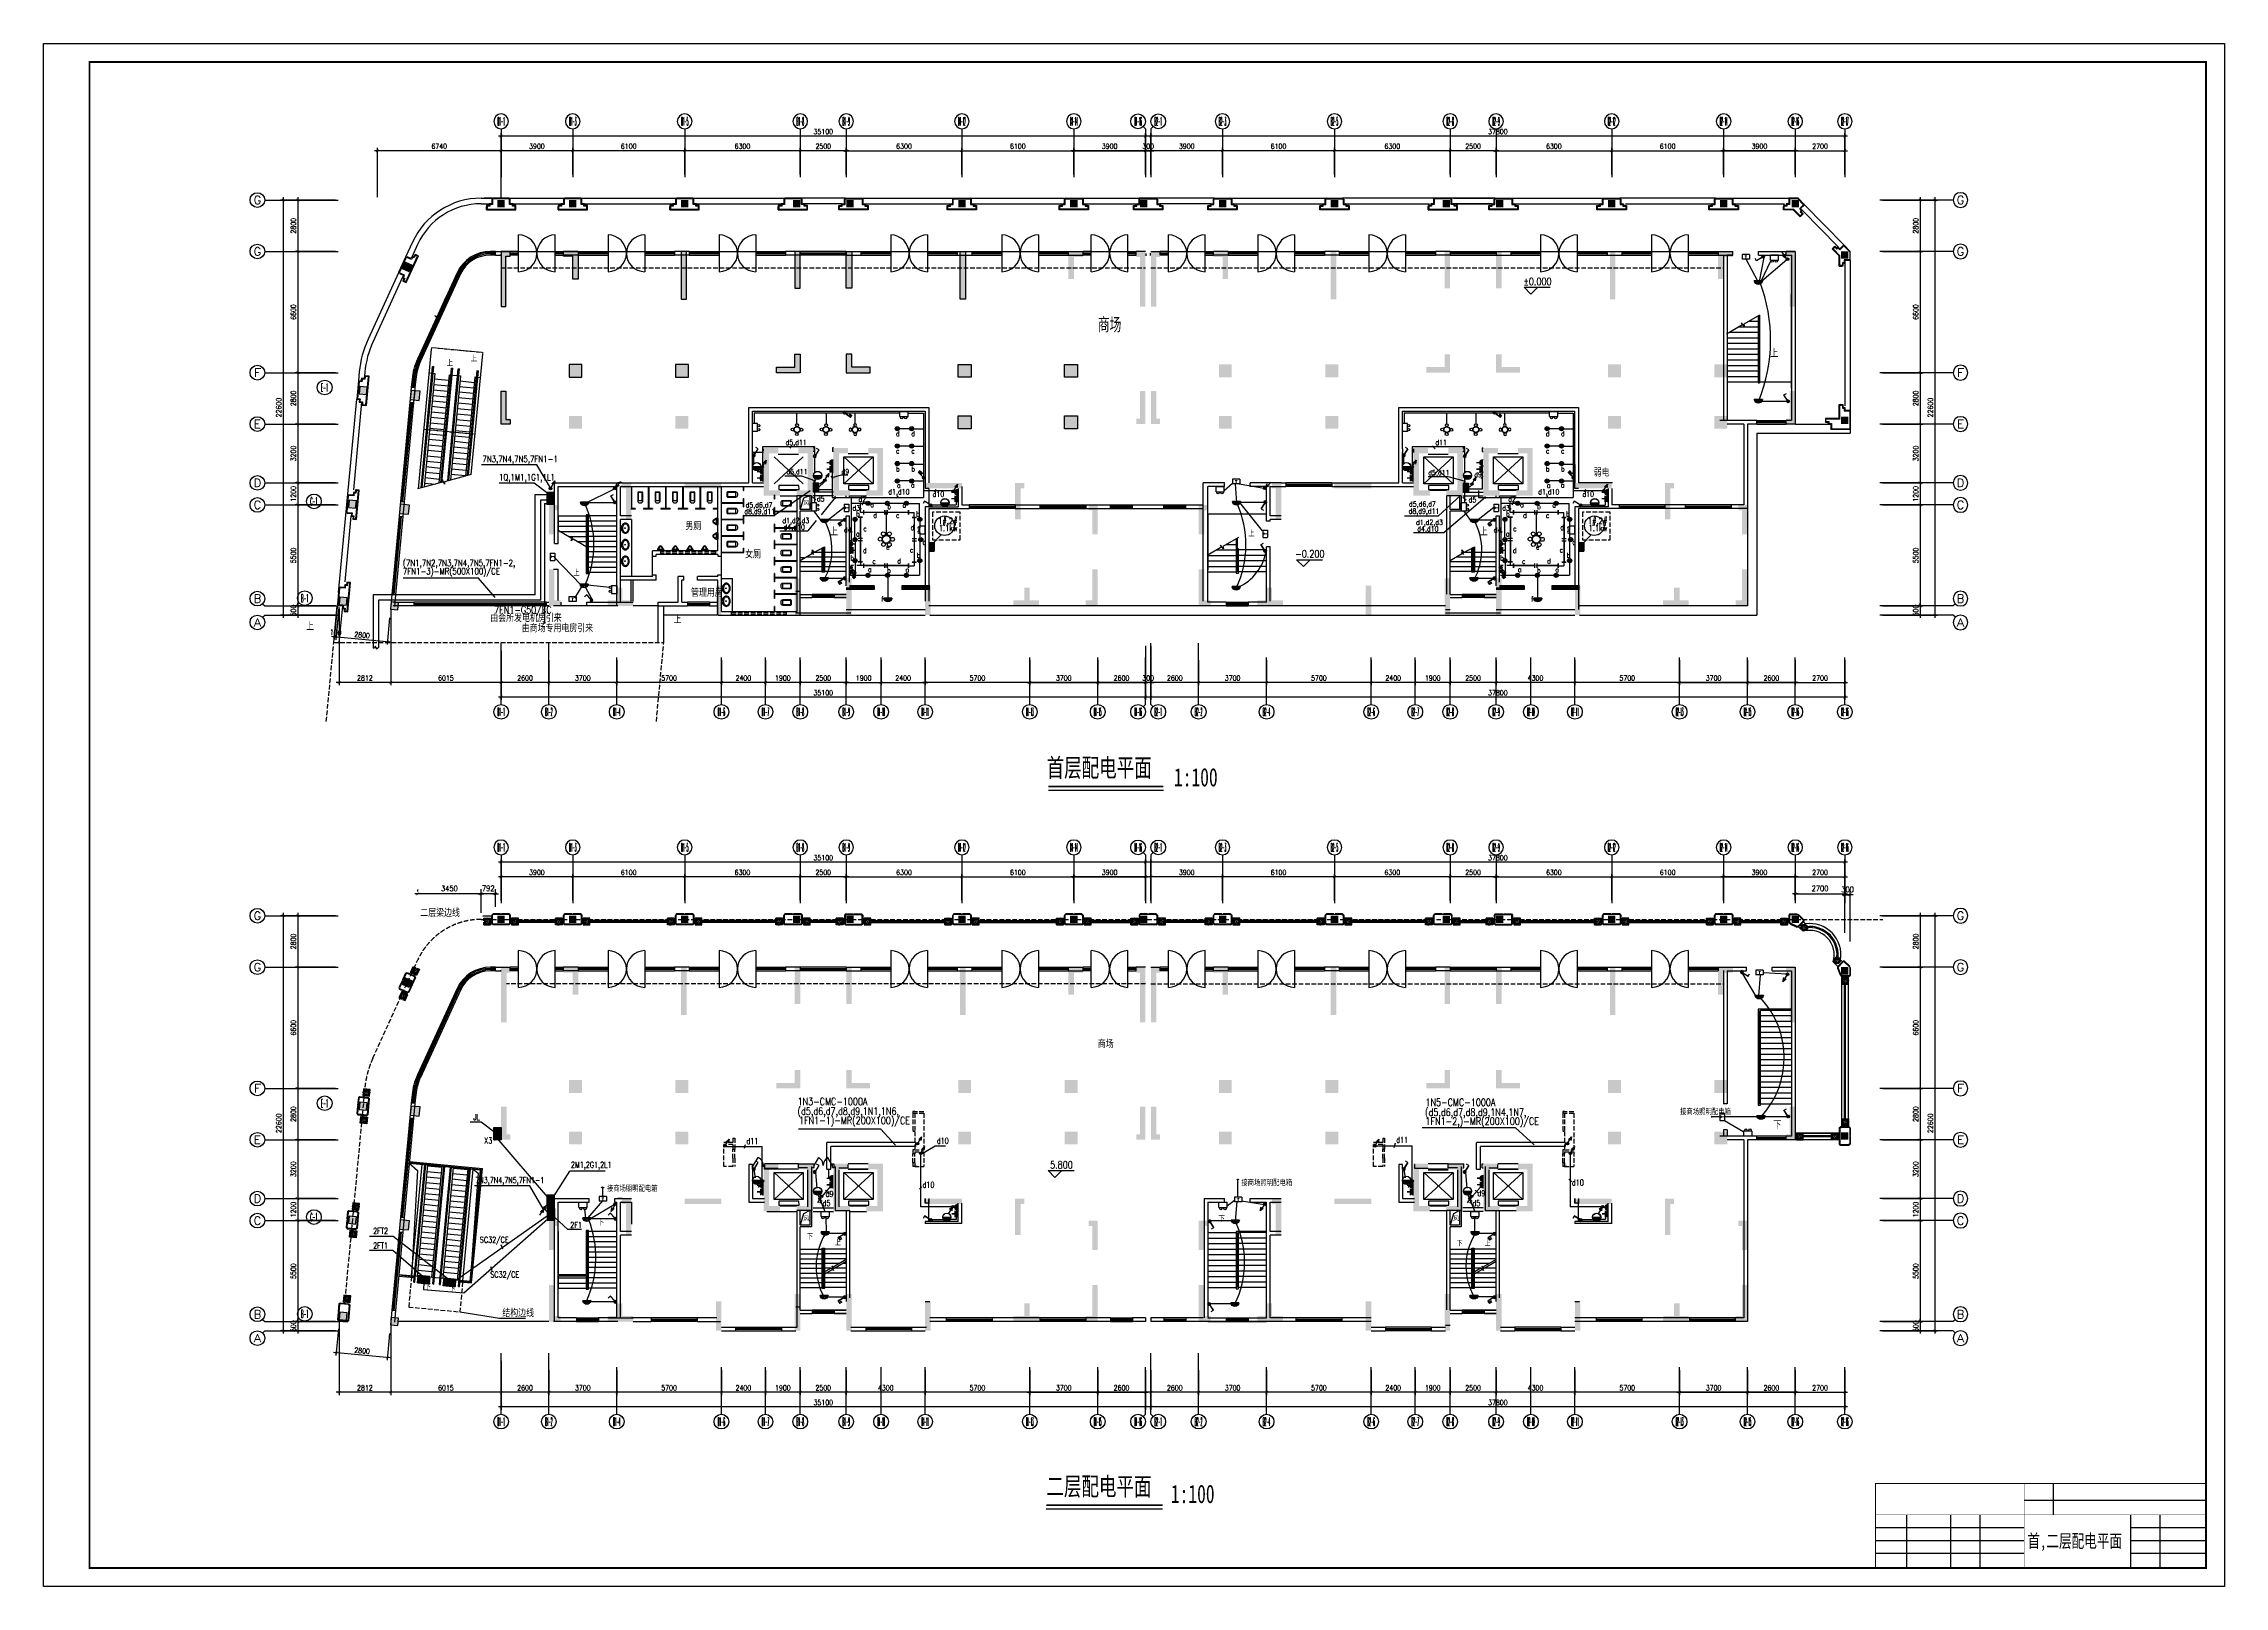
# Model space of a CAD drawing. Extents: x 3476 to 122276, y -94307 to -10307.
import ezdxf
from ezdxf.enums import TextEntityAlignment as Align

# ---------------------------------------------------------------- set-up
doc = ezdxf.new("R2010")
doc.units = 0
doc.header["$LTSCALE"] = 1000
doc.header["$MEASUREMENT"] = 0
doc.linetypes.add('DASH', pattern=[0.35, 0.25, -0.1])
doc.linetypes.add('DASHED_50', pattern=[0.375, 0.25, -0.125])
doc.layers.get('0').update_dxf_attribs({"linetype": 'CONTINUOUS'})
doc.layers.get('DEFPOINTS').update_dxf_attribs({"linetype": 'CONTINUOUS'})
for name, color, linetype in [('1', 4, 'CONTINUOUS'), ('AXIS', 7, 'CONTINUOUS'), ('AXIS_TEXT', 7, 'CONTINUOUS'), ('COLU', 2, 'CONTINUOUS'), ('COLUMN', 252, 'CONTINUOUS'), ('D-1', 4, 'CONTINUOUS'), ('DJ', 4, 'CONTINUOUS'), ('FRAME', 7, 'CONTINUOUS'), ('KG1', 4, 'CONTINUOUS'), ('KT', 7, 'CONTINUOUS'), ('LVTRY', 7, 'CONTINUOUS'), ('STAIR', 7, 'CONTINUOUS'), ('WALL', 7, 'CONTINUOUS'), ('WINDOW', 7, 'CONTINUOUS'), ('WIRE', 1, 'CONTINUOUS'), ('二层板', 5, 'DASH'), ('信箱', 7, 'CONTINUOUS'), ('文字', 7, 'CONTINUOUS'), ('柱', 252, 'CONTINUOUS'), ('空调位', 7, 'CONTINUOUS'), ('首层', 7, 'CONTINUOUS')]:
    doc.layers.add(name, color=color, linetype=linetype)
doc.styles.add('_HZTXT', font='txt.shx', dxfattribs={"width": 0.8, "bigfont": 'hztxt.shx'})
doc.styles.add('COMPLEX', font='COMPLEX.shx', dxfattribs={"width": 0.8})
doc.styles.add('DIM_FONT', font='romanc.shx', dxfattribs={"width": 0.8})
doc.styles.add('HZ', font='SIMPLEX.shx', dxfattribs={"width": 0.75, "bigfont": 'hztxt.shx'})
doc.styles.add('HZTXT', font='txt.shx', dxfattribs={"width": 0.5, "bigfont": 'hztxt.shx'})
doc.styles.add('文字说明', font='SimSun.ttf')
doc.dimstyles.new('NORMAL', dxfattribs={"dimtxt": 300, "dimasz": 1, "dimexe": 250, "dimexo": 300, "dimgap": 150, "dimtad": 1, "dimdec": 0, "dimdsep": 46, "dimtxsty": 'DIM_FONT', "dimblk": '_DIMX', "dimblk1": 'ARCHTICK', "dimblk2": 'ARCHTICK', "dimcen": 0.09, "dimdle": 200, "dimclrt": 7, "dimadec": 0, "dimazin": 0, "dimtfac": 1, "dimtdec": 0, "dimtix": 1, "dimtmove": 2, "dimatfit": 3, "dimldrblk": '_DIMX', "dimfxl": 0, "dimtolj": 1, "dimtzin": 0, "dimarcsym": 0})
doc.dimstyles.new('S100', dxfattribs={"dimtxt": 280, "dimasz": 150, "dimexe": 150, "dimexo": 150, "dimgap": 100, "dimtad": 1, "dimdec": 0, "dimzin": 0, "dimdsep": 46, "dimtxsty": 'DIM_FONT', "dimblk": '_DIMX', "dimblk1": 'ARCHTICK', "dimblk2": 'ARCHTICK', "dimsah": 1, "dimcen": 0.09, "dimdle": 150, "dimclrt": 7, "dimadec": 0, "dimazin": 0, "dimtfac": 1, "dimtdec": 0, "dimtix": 1, "dimtmove": 2, "dimatfit": 3, "dimldrblk": 'ARCHTICK', "dimfxl": 0, "dimtolj": 1, "dimtzin": 0, "dimarcsym": 0})

# ---------------------------------------------------------------- blocks, each defined once
blk = doc.blocks.new('_FZH')
blk.add_solid([(-0.5, -0.5), (0.5, -0.5), (-0.5, 0.5), (0.5, 0.5)])
blk = doc.blocks.new('_ARCHTICK')
at = {"color": 0, "linetype": 'ByBlock', "const_width": 0.15}
blk.add_lwpolyline([(-0.5, -0.5), (0.5, 0.5)], dxfattribs=at)
blk = doc.blocks.new('*D759')
at = {"color": 0, "linetype": 'ByBlock'}
for p, q in [((19373, -18823), (16373, -18823)), ((16523, -18673), (16523, -41573)), ((19373, -41423), (16373, -41423))]:
    blk.add_line(p, q, dxfattribs=at)
at = {"layer": 'DEFPOINTS', "color": 0, "linetype": 'ByBlock'}
for p in [(19523, -18823), (16523, -41423), (19523, -41423)]:
    blk.add_point(p, dxfattribs=at)
at = {"color": 0, "linetype": 'ByBlock', "xscale": 150, "yscale": 150, "zscale": 150}
for p, rotation in [((16523, -18823), 90), ((16523, -41423), 270)]:
    blk.add_blockref('_ARCHTICK', p, dxfattribs=dict(at, rotation=rotation))
at = {"color": 7, "linetype": 'ByBlock', "insert": (16283, -30123), "char_height": 280, "attachment_point": 5, "rotation": 90, "style": 'DIM_FONT'}
blk.add_mtext('\\A1;22600', dxfattribs=at)
blk = doc.blocks.new('_DIMX')
blk.add_line((-150, 0), (150, 0))
at = {"const_width": 50}
blk.add_lwpolyline([(-70, -70), (70, 70)], dxfattribs=at)
blk = doc.blocks.new('*D760')
at = {"color": 0, "linetype": 'ByBlock'}
for p, q in [((19373, -35423), (17173, -35423)), ((17323, -35273), (17323, -41073)), ((19373, -40923), (17173, -40923))]:
    blk.add_line(p, q, dxfattribs=at)
at = {"layer": 'DEFPOINTS', "color": 0, "linetype": 'ByBlock'}
for p in [(19523, -35423), (17323, -40923), (19523, -40923)]:
    blk.add_point(p, dxfattribs=at)
at = {"color": 0, "linetype": 'ByBlock', "xscale": 150, "yscale": 150, "zscale": 150}
for p, rotation in [((17323, -35423), 90), ((17323, -40923), 270)]:
    blk.add_blockref('_ARCHTICK', p, dxfattribs=dict(at, rotation=rotation))
at = {"color": 7, "linetype": 'ByBlock', "insert": (17083, -38173), "char_height": 280, "attachment_point": 5, "rotation": 90, "style": 'DIM_FONT'}
blk.add_mtext('\\A1;5500', dxfattribs=at)
blk = doc.blocks.new('*D761')
at = {"color": 0, "linetype": 'ByBlock'}
for p, q in [((28398, -43878), (28398, -46038)), ((63498, -43878), (63498, -46038)), ((63648, -45888), (28248, -45888))]:
    blk.add_line(p, q, dxfattribs=at)
at = {"layer": 'DEFPOINTS', "color": 0, "linetype": 'ByBlock'}
for p in [(28398, -43728), (63498, -43728), (28398, -45888)]:
    blk.add_point(p, dxfattribs=at)
at = {"color": 0, "linetype": 'ByBlock', "xscale": 150, "yscale": 150, "zscale": 150, "rotation": 180}
blk.add_blockref('_ARCHTICK', (28398, -45888), dxfattribs=at)
at = {"color": 0, "linetype": 'ByBlock', "xscale": 150, "yscale": 150, "zscale": 150}
blk.add_blockref('_ARCHTICK', (63498, -45888), dxfattribs=at)
at = {"color": 7, "linetype": 'ByBlock', "insert": (45948, -45648), "char_height": 280, "attachment_point": 5, "style": 'DIM_FONT'}
blk.add_mtext('\\A1;35100', dxfattribs=at)
blk = doc.blocks.new('*D762')
at = {"color": 0, "linetype": 'ByBlock'}
for p, q in [((34698, -43878), (34698, -45238)), ((40398, -43878), (40398, -45238)), ((40548, -45088), (34548, -45088))]:
    blk.add_line(p, q, dxfattribs=at)
at = {"layer": 'DEFPOINTS', "color": 0, "linetype": 'ByBlock'}
for p in [(34698, -43728), (40398, -43728), (34698, -45088)]:
    blk.add_point(p, dxfattribs=at)
at = {"color": 0, "linetype": 'ByBlock', "xscale": 150, "yscale": 150, "zscale": 150, "rotation": 180}
blk.add_blockref('_ARCHTICK', (34698, -45088), dxfattribs=at)
at = {"color": 0, "linetype": 'ByBlock', "xscale": 150, "yscale": 150, "zscale": 150}
blk.add_blockref('_ARCHTICK', (40398, -45088), dxfattribs=at)
at = {"color": 7, "linetype": 'ByBlock', "insert": (37548, -44848), "char_height": 280, "attachment_point": 5, "style": 'DIM_FONT'}
blk.add_mtext('\\A1;5700', dxfattribs=at)
blk = doc.blocks.new('*D763')
at = {"color": 0, "linetype": 'ByBlock'}
for p, q in [((19373, -40923), (17173, -40923)), ((19373, -41423), (17173, -41423)), ((17323, -40923), (17323, -40773)), ((17323, -40923), (17323, -41423)), ((17323, -41423), (17323, -41573))]:
    blk.add_line(p, q, dxfattribs=at)
at = {"layer": 'DEFPOINTS', "color": 0, "linetype": 'ByBlock'}
for p in [(17323, -41423), (19523, -40923), (19523, -41423)]:
    blk.add_point(p, dxfattribs=at)
at = {"color": 0, "linetype": 'ByBlock', "xscale": 150, "yscale": 150, "zscale": 150}
for p, rotation in [((17323, -40923), 270), ((17323, -41423), 90)]:
    blk.add_blockref('_ARCHTICK', p, dxfattribs=dict(at, rotation=rotation))
at = {"color": 7, "linetype": 'ByBlock', "insert": (17083, -41173), "char_height": 280, "attachment_point": 5, "rotation": 90, "style": 'DIM_FONT'}
blk.add_mtext('\\A1;500', dxfattribs=at)
blk = doc.blocks.new('*D764')
at = {"color": 0, "linetype": 'ByBlock'}
for p, q in [((28398, -43878), (28398, -45238)), ((30998, -43878), (30998, -45238)), ((31148, -45088), (28248, -45088))]:
    blk.add_line(p, q, dxfattribs=at)
at = {"layer": 'DEFPOINTS', "color": 0, "linetype": 'ByBlock'}
for p in [(28398, -43728), (30998, -43728), (28398, -45088)]:
    blk.add_point(p, dxfattribs=at)
at = {"color": 0, "linetype": 'ByBlock', "xscale": 150, "yscale": 150, "zscale": 150, "rotation": 180}
blk.add_blockref('_ARCHTICK', (28398, -45088), dxfattribs=at)
at = {"color": 0, "linetype": 'ByBlock', "xscale": 150, "yscale": 150, "zscale": 150}
blk.add_blockref('_ARCHTICK', (30998, -45088), dxfattribs=at)
at = {"color": 7, "linetype": 'ByBlock', "insert": (29698, -44848), "char_height": 280, "attachment_point": 5, "style": 'DIM_FONT'}
blk.add_mtext('\\A1;2600', dxfattribs=at)
blk = doc.blocks.new('*D765')
at = {"color": 0, "linetype": 'ByBlock'}
for p, q in [((30998, -43878), (30998, -45238)), ((34698, -43878), (34698, -45238)), ((34848, -45088), (30848, -45088))]:
    blk.add_line(p, q, dxfattribs=at)
at = {"layer": 'DEFPOINTS', "color": 0, "linetype": 'ByBlock'}
for p in [(30998, -43728), (34698, -43728), (30998, -45088)]:
    blk.add_point(p, dxfattribs=at)
at = {"color": 0, "linetype": 'ByBlock', "xscale": 150, "yscale": 150, "zscale": 150, "rotation": 180}
blk.add_blockref('_ARCHTICK', (30998, -45088), dxfattribs=at)
at = {"color": 0, "linetype": 'ByBlock', "xscale": 150, "yscale": 150, "zscale": 150}
blk.add_blockref('_ARCHTICK', (34698, -45088), dxfattribs=at)
at = {"color": 7, "linetype": 'ByBlock', "insert": (32848, -44848), "char_height": 280, "attachment_point": 5, "style": 'DIM_FONT'}
blk.add_mtext('\\A1;3700', dxfattribs=at)
blk = doc.blocks.new('_AXISO')
blk.add_circle((0, 0), 0.5)
at = {"layer": 'AXIS_TEXT', "style": 'COMPLEX', "width": 1.041667}
blk.add_attdef('A', text='', height=0.56, dxfattribs=at).set_placement((-0.25, -0.28), (0.25, -0.28), align=Align.FIT)
blk = doc.blocks.new('*D766')
at = {"color": 0, "linetype": 'ByBlock'}
for p, q in [((42798, -43878), (42798, -45238)), ((44698, -43878), (44698, -45238)), ((44848, -45088), (42648, -45088))]:
    blk.add_line(p, q, dxfattribs=at)
at = {"layer": 'DEFPOINTS', "color": 0, "linetype": 'ByBlock'}
for p in [(42798, -43728), (44698, -43728), (42798, -45088)]:
    blk.add_point(p, dxfattribs=at)
at = {"color": 0, "linetype": 'ByBlock', "xscale": 150, "yscale": 150, "zscale": 150, "rotation": 180}
blk.add_blockref('_ARCHTICK', (42798, -45088), dxfattribs=at)
at = {"color": 0, "linetype": 'ByBlock', "xscale": 150, "yscale": 150, "zscale": 150}
blk.add_blockref('_ARCHTICK', (44698, -45088), dxfattribs=at)
at = {"color": 7, "linetype": 'ByBlock', "insert": (43748, -44848), "char_height": 280, "attachment_point": 5, "style": 'DIM_FONT'}
blk.add_mtext('\\A1;1900', dxfattribs=at)
blk = doc.blocks.new('*D767')
at = {"color": 0, "linetype": 'ByBlock'}
for p, q in [((57198, -43878), (57198, -45238)), ((60898, -43878), (60898, -45238)), ((61048, -45088), (57048, -45088))]:
    blk.add_line(p, q, dxfattribs=at)
at = {"layer": 'DEFPOINTS', "color": 0, "linetype": 'ByBlock'}
for p in [(57198, -43728), (60898, -43728), (57198, -45088)]:
    blk.add_point(p, dxfattribs=at)
at = {"color": 0, "linetype": 'ByBlock', "xscale": 150, "yscale": 150, "zscale": 150, "rotation": 180}
blk.add_blockref('_ARCHTICK', (57198, -45088), dxfattribs=at)
at = {"color": 0, "linetype": 'ByBlock', "xscale": 150, "yscale": 150, "zscale": 150}
blk.add_blockref('_ARCHTICK', (60898, -45088), dxfattribs=at)
at = {"color": 7, "linetype": 'ByBlock', "insert": (59048, -44848), "char_height": 280, "attachment_point": 5, "style": 'DIM_FONT'}
blk.add_mtext('\\A1;3700', dxfattribs=at)
blk = doc.blocks.new('*D768')
at = {"color": 0, "linetype": 'ByBlock'}
for p, q in [((60898, -43878), (60898, -45238)), ((63498, -43878), (63498, -45238)), ((63648, -45088), (60748, -45088))]:
    blk.add_line(p, q, dxfattribs=at)
at = {"layer": 'DEFPOINTS', "color": 0, "linetype": 'ByBlock'}
for p in [(60898, -43728), (63498, -43728), (60898, -45088)]:
    blk.add_point(p, dxfattribs=at)
at = {"color": 0, "linetype": 'ByBlock', "xscale": 150, "yscale": 150, "zscale": 150}
for p, rotation in [((60898, -45088), 179.9999999999949), ((63498, -45088), 359.9999999999949)]:
    blk.add_blockref('_ARCHTICK', p, dxfattribs=dict(at, rotation=rotation))
at = {"color": 7, "linetype": 'ByBlock', "insert": (62198, -44848), "char_height": 280, "attachment_point": 5, "style": 'DIM_FONT'}
blk.add_mtext('\\A1;2600', dxfattribs=at)
blk = doc.blocks.new('*D769')
at = {"color": 0, "linetype": 'ByBlock'}
for p, q in [((63648, -14694), (28248, -14694)), ((28398, -16782), (28398, -14544)), ((63498, -16782), (63498, -14544))]:
    blk.add_line(p, q, dxfattribs=at)
at = {"layer": 'DEFPOINTS', "color": 0, "linetype": 'ByBlock'}
for p in [(28398, -14694), (28398, -16932), (63498, -16932)]:
    blk.add_point(p, dxfattribs=at)
at = {"color": 0, "linetype": 'ByBlock', "xscale": 150, "yscale": 150, "zscale": 150, "rotation": 180}
blk.add_blockref('_ARCHTICK', (28398, -14694), dxfattribs=at)
at = {"color": 0, "linetype": 'ByBlock', "xscale": 150, "yscale": 150, "zscale": 150}
blk.add_blockref('_ARCHTICK', (63498, -14694), dxfattribs=at)
at = {"color": 7, "linetype": 'ByBlock', "insert": (45948, -14454), "char_height": 280, "attachment_point": 5, "style": 'DIM_FONT'}
blk.add_mtext('\\A1;35100', dxfattribs=at)
blk = doc.blocks.new('*D770')
at = {"color": 0, "linetype": 'ByBlock'}
for p, q in [((19373, -21623), (17173, -21623)), ((17323, -21473), (17323, -28373)), ((19373, -28223), (17173, -28223))]:
    blk.add_line(p, q, dxfattribs=at)
at = {"layer": 'DEFPOINTS', "color": 0, "linetype": 'ByBlock'}
for p in [(19523, -21623), (17323, -28223), (19523, -28223)]:
    blk.add_point(p, dxfattribs=at)
at = {"color": 0, "linetype": 'ByBlock', "xscale": 150, "yscale": 150, "zscale": 150}
for p, rotation in [((17323, -21623), 90), ((17323, -28223), 270)]:
    blk.add_blockref('_ARCHTICK', p, dxfattribs=dict(at, rotation=rotation))
at = {"color": 7, "linetype": 'ByBlock', "insert": (17083, -24923), "char_height": 280, "attachment_point": 5, "rotation": 90, "style": 'DIM_FONT'}
blk.add_mtext('\\A1;6600', dxfattribs=at)
blk = doc.blocks.new('*D771')
at = {"color": 0, "linetype": 'ByBlock'}
for p, q in [((19373, -34223), (17173, -34223)), ((17323, -34073), (17323, -35573)), ((19373, -35423), (17173, -35423))]:
    blk.add_line(p, q, dxfattribs=at)
at = {"layer": 'DEFPOINTS', "color": 0, "linetype": 'ByBlock'}
for p in [(19523, -34223), (17323, -35423), (19523, -35423)]:
    blk.add_point(p, dxfattribs=at)
at = {"color": 0, "linetype": 'ByBlock', "xscale": 150, "yscale": 150, "zscale": 150}
for p, rotation in [((17323, -34223), 90), ((17323, -35423), 270)]:
    blk.add_blockref('_ARCHTICK', p, dxfattribs=dict(at, rotation=rotation))
at = {"color": 7, "linetype": 'ByBlock', "insert": (17083, -34823), "char_height": 280, "attachment_point": 5, "rotation": 90, "style": 'DIM_FONT'}
blk.add_mtext('\\A1;1200', dxfattribs=at)
blk = doc.blocks.new('*D772')
at = {"color": 0, "linetype": 'ByBlock'}
for p, q in [((17323, -30873), (17323, -34373)), ((19373, -31023), (17173, -31023)), ((19373, -34223), (17173, -34223))]:
    blk.add_line(p, q, dxfattribs=at)
at = {"layer": 'DEFPOINTS', "color": 0, "linetype": 'ByBlock'}
for p in [(19523, -31023), (17323, -34223), (19523, -34223)]:
    blk.add_point(p, dxfattribs=at)
at = {"color": 0, "linetype": 'ByBlock', "xscale": 150, "yscale": 150, "zscale": 150}
for p, rotation in [((17323, -31023), 90), ((17323, -34223), 270)]:
    blk.add_blockref('_ARCHTICK', p, dxfattribs=dict(at, rotation=rotation))
at = {"color": 7, "linetype": 'ByBlock', "insert": (17083, -32623), "char_height": 280, "attachment_point": 5, "rotation": 90, "style": 'DIM_FONT'}
blk.add_mtext('\\A1;3200', dxfattribs=at)
blk = doc.blocks.new('*D773')
at = {"color": 0, "linetype": 'ByBlock'}
for p, q in [((19373, -28223), (17173, -28223)), ((17323, -28073), (17323, -31173)), ((19373, -31023), (17173, -31023))]:
    blk.add_line(p, q, dxfattribs=at)
at = {"layer": 'DEFPOINTS', "color": 0, "linetype": 'ByBlock'}
for p in [(19523, -28223), (17323, -31023), (19523, -31023)]:
    blk.add_point(p, dxfattribs=at)
at = {"color": 0, "linetype": 'ByBlock', "xscale": 150, "yscale": 150, "zscale": 150}
for p, rotation in [((17323, -28223), 90), ((17323, -31023), 270)]:
    blk.add_blockref('_ARCHTICK', p, dxfattribs=dict(at, rotation=rotation))
at = {"color": 7, "linetype": 'ByBlock', "insert": (17083, -29623), "char_height": 280, "attachment_point": 5, "rotation": 90, "style": 'DIM_FONT'}
blk.add_mtext('\\A1;2800', dxfattribs=at)
blk = doc.blocks.new('*D774')
at = {"color": 0, "linetype": 'ByBlock'}
for p, q in [((32298, -16782), (32298, -15344)), ((38398, -16782), (38398, -15344)), ((38548, -15494), (32148, -15494))]:
    blk.add_line(p, q, dxfattribs=at)
at = {"layer": 'DEFPOINTS', "color": 0, "linetype": 'ByBlock'}
for p in [(32298, -15494), (32298, -16932), (38398, -16932)]:
    blk.add_point(p, dxfattribs=at)
at = {"color": 0, "linetype": 'ByBlock', "xscale": 150, "yscale": 150, "zscale": 150, "rotation": 180}
blk.add_blockref('_ARCHTICK', (32298, -15494), dxfattribs=at)
at = {"color": 0, "linetype": 'ByBlock', "xscale": 150, "yscale": 150, "zscale": 150}
blk.add_blockref('_ARCHTICK', (38398, -15494), dxfattribs=at)
at = {"color": 7, "linetype": 'ByBlock', "insert": (35348, -15254), "char_height": 280, "attachment_point": 5, "style": 'DIM_FONT'}
blk.add_mtext('\\A1;6100', dxfattribs=at)
blk = doc.blocks.new('*D775')
at = {"color": 0, "linetype": 'ByBlock'}
for p, q in [((28398, -16782), (28398, -15344)), ((32298, -16782), (32298, -15344)), ((32448, -15494), (28248, -15494))]:
    blk.add_line(p, q, dxfattribs=at)
at = {"layer": 'DEFPOINTS', "color": 0, "linetype": 'ByBlock'}
for p in [(28398, -15494), (28398, -16932), (32298, -16932)]:
    blk.add_point(p, dxfattribs=at)
at = {"color": 0, "linetype": 'ByBlock', "xscale": 150, "yscale": 150, "zscale": 150, "rotation": 180}
blk.add_blockref('_ARCHTICK', (28398, -15494), dxfattribs=at)
at = {"color": 0, "linetype": 'ByBlock', "xscale": 150, "yscale": 150, "zscale": 150}
blk.add_blockref('_ARCHTICK', (32298, -15494), dxfattribs=at)
at = {"color": 7, "linetype": 'ByBlock', "insert": (30348, -15254), "char_height": 280, "attachment_point": 5, "style": 'DIM_FONT'}
blk.add_mtext('\\A1;3900', dxfattribs=at)
blk = doc.blocks.new('*D776')
at = {"color": 0, "linetype": 'ByBlock'}
for p, q in [((44698, -16782), (44698, -15344)), ((47198, -16782), (47198, -15344)), ((47348, -15494), (44548, -15494))]:
    blk.add_line(p, q, dxfattribs=at)
at = {"layer": 'DEFPOINTS', "color": 0, "linetype": 'ByBlock'}
for p in [(44698, -15494), (44698, -16932), (47198, -16932)]:
    blk.add_point(p, dxfattribs=at)
at = {"color": 0, "linetype": 'ByBlock', "xscale": 150, "yscale": 150, "zscale": 150, "rotation": 180}
blk.add_blockref('_ARCHTICK', (44698, -15494), dxfattribs=at)
at = {"color": 0, "linetype": 'ByBlock', "xscale": 150, "yscale": 150, "zscale": 150}
blk.add_blockref('_ARCHTICK', (47198, -15494), dxfattribs=at)
at = {"color": 7, "linetype": 'ByBlock', "insert": (45948, -15254), "char_height": 280, "attachment_point": 5, "style": 'DIM_FONT'}
blk.add_mtext('\\A1;2500', dxfattribs=at)
blk = doc.blocks.new('*D777')
at = {"color": 0, "linetype": 'ByBlock'}
for p, q in [((59598, -16782), (59598, -15344)), ((63498, -16782), (63498, -15344)), ((63648, -15494), (59448, -15494))]:
    blk.add_line(p, q, dxfattribs=at)
at = {"layer": 'DEFPOINTS', "color": 0, "linetype": 'ByBlock'}
for p in [(59598, -15494), (59598, -16932), (63498, -16932)]:
    blk.add_point(p, dxfattribs=at)
at = {"color": 0, "linetype": 'ByBlock', "xscale": 150, "yscale": 150, "zscale": 150}
for p, rotation in [((59598, -15494), 180.0000000000052), ((63498, -15494), 5.115907697472721e-12)]:
    blk.add_blockref('_ARCHTICK', p, dxfattribs=dict(at, rotation=rotation))
at = {"color": 7, "linetype": 'ByBlock', "insert": (61548, -15254), "char_height": 280, "attachment_point": 5, "style": 'DIM_FONT'}
blk.add_mtext('\\A1;3900', dxfattribs=at)
blk = doc.blocks.new('*D778')
at = {"color": 0, "linetype": 'ByBlock'}
for p, q in [((59598, -16782), (59598, -15344)), ((63498, -16782), (63498, -15344)), ((59448, -15494), (63648, -15494))]:
    blk.add_line(p, q, dxfattribs=at)
at = {"layer": 'DEFPOINTS', "color": 0, "linetype": 'ByBlock'}
for p in [(63498, -15494), (59598, -16932), (63498, -16932)]:
    blk.add_point(p, dxfattribs=at)
at = {"color": 0, "linetype": 'ByBlock', "xscale": 150, "yscale": 150, "zscale": 150, "rotation": 180}
blk.add_blockref('_ARCHTICK', (59598, -15494), dxfattribs=at)
at = {"color": 0, "linetype": 'ByBlock', "xscale": 150, "yscale": 150, "zscale": 150}
blk.add_blockref('_ARCHTICK', (63498, -15494), dxfattribs=at)
at = {"color": 7, "linetype": 'ByBlock', "insert": (61548, -15254), "char_height": 280, "attachment_point": 5, "style": 'DIM_FONT'}
blk.add_mtext('\\A1;3900', dxfattribs=at)
blk = doc.blocks.new('*D779')
at = {"color": 0, "linetype": 'ByBlock'}
for p, q in [((47198, -16782), (47198, -15344)), ((53498, -16782), (53498, -15344)), ((47048, -15494), (53648, -15494))]:
    blk.add_line(p, q, dxfattribs=at)
at = {"layer": 'DEFPOINTS', "color": 0, "linetype": 'ByBlock'}
for p in [(53498, -15494), (47198, -16932), (53498, -16932)]:
    blk.add_point(p, dxfattribs=at)
at = {"color": 0, "linetype": 'ByBlock', "xscale": 150, "yscale": 150, "zscale": 150, "rotation": 180}
blk.add_blockref('_ARCHTICK', (47198, -15494), dxfattribs=at)
at = {"color": 0, "linetype": 'ByBlock', "xscale": 150, "yscale": 150, "zscale": 150}
blk.add_blockref('_ARCHTICK', (53498, -15494), dxfattribs=at)
at = {"color": 7, "linetype": 'ByBlock', "insert": (50348, -15254), "char_height": 280, "attachment_point": 5, "style": 'DIM_FONT'}
blk.add_mtext('\\A1;6300', dxfattribs=at)
blk = doc.blocks.new('*D780')
at = {"color": 0, "linetype": 'ByBlock'}
for p, q in [((57198, -43878), (57198, -45238)), ((60898, -43878), (60898, -45238)), ((57048, -45088), (61048, -45088))]:
    blk.add_line(p, q, dxfattribs=at)
at = {"layer": 'DEFPOINTS', "color": 0, "linetype": 'ByBlock'}
for p in [(57198, -43728), (60898, -43728), (60898, -45088)]:
    blk.add_point(p, dxfattribs=at)
at = {"color": 0, "linetype": 'ByBlock', "xscale": 150, "yscale": 150, "zscale": 150, "rotation": 180}
blk.add_blockref('_ARCHTICK', (57198, -45088), dxfattribs=at)
at = {"color": 0, "linetype": 'ByBlock', "xscale": 150, "yscale": 150, "zscale": 150}
blk.add_blockref('_ARCHTICK', (60898, -45088), dxfattribs=at)
at = {"color": 7, "linetype": 'ByBlock', "insert": (59048, -44848), "char_height": 280, "attachment_point": 5, "style": 'DIM_FONT'}
blk.add_mtext('\\A1;3700', dxfattribs=at)
blk = doc.blocks.new('*D781')
at = {"color": 0, "linetype": 'ByBlock'}
for p, q in [((60898, -43878), (60898, -45238)), ((63498, -43878), (63498, -45238)), ((60748, -45088), (63648, -45088))]:
    blk.add_line(p, q, dxfattribs=at)
at = {"layer": 'DEFPOINTS', "color": 0, "linetype": 'ByBlock'}
for p in [(60898, -43728), (63498, -43728), (63498, -45088)]:
    blk.add_point(p, dxfattribs=at)
at = {"color": 0, "linetype": 'ByBlock', "xscale": 150, "yscale": 150, "zscale": 150, "rotation": 180}
blk.add_blockref('_ARCHTICK', (60898, -45088), dxfattribs=at)
at = {"color": 0, "linetype": 'ByBlock', "xscale": 150, "yscale": 150, "zscale": 150}
blk.add_blockref('_ARCHTICK', (63498, -45088), dxfattribs=at)
at = {"color": 7, "linetype": 'ByBlock', "insert": (62198, -44848), "char_height": 280, "attachment_point": 5, "style": 'DIM_FONT'}
blk.add_mtext('\\A1;2600', dxfattribs=at)
blk = doc.blocks.new('*D782')
at = {"color": 0, "linetype": 'ByBlock'}
for p, q in [((44698, -43878), (44698, -45238)), ((47198, -43878), (47198, -45238)), ((47348, -45088), (44548, -45088))]:
    blk.add_line(p, q, dxfattribs=at)
at = {"layer": 'DEFPOINTS', "color": 0, "linetype": 'ByBlock'}
for p in [(44698, -43728), (47198, -43728), (44698, -45088)]:
    blk.add_point(p, dxfattribs=at)
at = {"color": 0, "linetype": 'ByBlock', "xscale": 150, "yscale": 150, "zscale": 150, "rotation": 180}
blk.add_blockref('_ARCHTICK', (44698, -45088), dxfattribs=at)
at = {"color": 0, "linetype": 'ByBlock', "xscale": 150, "yscale": 150, "zscale": 150}
blk.add_blockref('_ARCHTICK', (47198, -45088), dxfattribs=at)
at = {"color": 7, "linetype": 'ByBlock', "insert": (45948, -44848), "char_height": 280, "attachment_point": 5, "style": 'DIM_FONT'}
blk.add_mtext('\\A1;2500', dxfattribs=at)
blk = doc.blocks.new('*D783')
at = {"color": 0, "linetype": 'ByBlock'}
for p, q in [((40398, -43878), (40398, -45238)), ((42798, -43878), (42798, -45238)), ((42948, -45088), (40248, -45088))]:
    blk.add_line(p, q, dxfattribs=at)
at = {"layer": 'DEFPOINTS', "color": 0, "linetype": 'ByBlock'}
for p in [(40398, -43728), (42798, -43728), (40398, -45088)]:
    blk.add_point(p, dxfattribs=at)
at = {"color": 0, "linetype": 'ByBlock', "xscale": 150, "yscale": 150, "zscale": 150, "rotation": 180}
blk.add_blockref('_ARCHTICK', (40398, -45088), dxfattribs=at)
at = {"color": 0, "linetype": 'ByBlock', "xscale": 150, "yscale": 150, "zscale": 150}
blk.add_blockref('_ARCHTICK', (42798, -45088), dxfattribs=at)
at = {"color": 7, "linetype": 'ByBlock', "insert": (41598, -44848), "char_height": 280, "attachment_point": 5, "style": 'DIM_FONT'}
blk.add_mtext('\\A1;2400', dxfattribs=at)
blk = doc.blocks.new('*D784')
at = {"color": 0, "linetype": 'ByBlock'}
for p, q in [((51498, -43878), (51498, -45238)), ((57198, -43878), (57198, -45238)), ((57348, -45088), (51348, -45088))]:
    blk.add_line(p, q, dxfattribs=at)
at = {"layer": 'DEFPOINTS', "color": 0, "linetype": 'ByBlock'}
for p in [(51498, -43728), (57198, -43728), (51498, -45088)]:
    blk.add_point(p, dxfattribs=at)
at = {"color": 0, "linetype": 'ByBlock', "xscale": 150, "yscale": 150, "zscale": 150, "rotation": 180}
blk.add_blockref('_ARCHTICK', (51498, -45088), dxfattribs=at)
at = {"color": 0, "linetype": 'ByBlock', "xscale": 150, "yscale": 150, "zscale": 150}
blk.add_blockref('_ARCHTICK', (57198, -45088), dxfattribs=at)
at = {"color": 7, "linetype": 'ByBlock', "insert": (54348, -44848), "char_height": 280, "attachment_point": 5, "style": 'DIM_FONT'}
blk.add_mtext('\\A1;5700', dxfattribs=at)
blk = doc.blocks.new('_AXISO2')
blk.add_line((0.35, 0.15), (0.5, 0))
blk.add_circle((0, 0.5), 0.5)
at = {"layer": 'AXIS_TEXT', "style": 'COMPLEX', "width": 1.041667}
blk.add_attdef('A', text='', height=0.56, dxfattribs=at).set_placement((-0.25, 0.22), (0.25, 0.22), align=Align.FIT)
blk = doc.blocks.new('_AXISO1')
blk.add_line((0.35, -0.15), (0.5, 0))
blk.add_circle((0, -0.5), 0.5)
at = {"layer": 'AXIS_TEXT', "style": 'COMPLEX', "width": 1.041667}
blk.add_attdef('A', text='', height=0.56, dxfattribs=at).set_placement((-0.25, -0.78), (0.25, -0.78), align=Align.FIT)
blk = doc.blocks.new('*D785')
at = {"color": 0, "linetype": 'ByBlock'}
for p, q in [((53498, -16782), (53498, -15344)), ((59598, -16782), (59598, -15344)), ((53348, -15494), (59748, -15494))]:
    blk.add_line(p, q, dxfattribs=at)
at = {"layer": 'DEFPOINTS', "color": 0, "linetype": 'ByBlock'}
for p in [(59598, -15494), (53498, -16932), (59598, -16932)]:
    blk.add_point(p, dxfattribs=at)
at = {"color": 0, "linetype": 'ByBlock', "xscale": 150, "yscale": 150, "zscale": 150, "rotation": 180}
blk.add_blockref('_ARCHTICK', (53498, -15494), dxfattribs=at)
at = {"color": 0, "linetype": 'ByBlock', "xscale": 150, "yscale": 150, "zscale": 150}
blk.add_blockref('_ARCHTICK', (59598, -15494), dxfattribs=at)
at = {"color": 7, "linetype": 'ByBlock', "insert": (56548, -15254), "char_height": 280, "attachment_point": 5, "style": 'DIM_FONT'}
blk.add_mtext('\\A1;6100', dxfattribs=at)
blk = doc.blocks.new('*D786')
at = {"color": 0, "linetype": 'ByBlock'}
for p, q in [((38398, -16782), (38398, -15344)), ((44698, -16782), (44698, -15344)), ((44848, -15494), (38248, -15494))]:
    blk.add_line(p, q, dxfattribs=at)
at = {"layer": 'DEFPOINTS', "color": 0, "linetype": 'ByBlock'}
for p in [(38398, -15494), (38398, -16932), (44698, -16932)]:
    blk.add_point(p, dxfattribs=at)
at = {"color": 0, "linetype": 'ByBlock', "xscale": 150, "yscale": 150, "zscale": 150, "rotation": 180}
blk.add_blockref('_ARCHTICK', (38398, -15494), dxfattribs=at)
at = {"color": 0, "linetype": 'ByBlock', "xscale": 150, "yscale": 150, "zscale": 150}
blk.add_blockref('_ARCHTICK', (44698, -15494), dxfattribs=at)
at = {"color": 7, "linetype": 'ByBlock', "insert": (41548, -15254), "char_height": 280, "attachment_point": 5, "style": 'DIM_FONT'}
blk.add_mtext('\\A1;6300', dxfattribs=at)
blk = doc.blocks.new('*D787')
at = {"color": 0, "linetype": 'ByBlock'}
for p, q in [((17823, -18823), (17173, -18823)), ((17323, -18673), (17323, -21773)), ((17823, -21623), (17173, -21623))]:
    blk.add_line(p, q, dxfattribs=at)
at = {"layer": 'DEFPOINTS', "color": 0, "linetype": 'ByBlock'}
for p in [(17973, -18823), (17323, -21623), (17973, -21623)]:
    blk.add_point(p, dxfattribs=at)
at = {"color": 0, "linetype": 'ByBlock', "xscale": 150, "yscale": 150, "zscale": 150}
for p, rotation in [((17323, -18823), 90), ((17323, -21623), 270)]:
    blk.add_blockref('_ARCHTICK', p, dxfattribs=dict(at, rotation=rotation))
at = {"color": 7, "linetype": 'ByBlock', "insert": (17083, -20223), "char_height": 280, "attachment_point": 5, "rotation": 90, "style": 'DIM_FONT'}
blk.add_mtext('\\A1;2800', dxfattribs=at)
blk = doc.blocks.new('*D788')
at = {"color": 0, "linetype": 'ByBlock'}
for p, q in [((101748, -14694), (63648, -14694)), ((63798, -16782), (63798, -14544)), ((101598, -16782), (101598, -14544))]:
    blk.add_line(p, q, dxfattribs=at)
at = {"layer": 'DEFPOINTS', "color": 0, "linetype": 'ByBlock'}
for p in [(63798, -14694), (63798, -16932), (101598, -16932)]:
    blk.add_point(p, dxfattribs=at)
at = {"color": 0, "linetype": 'ByBlock', "xscale": 150, "yscale": 150, "zscale": 150, "rotation": 180}
blk.add_blockref('_ARCHTICK', (63798, -14694), dxfattribs=at)
at = {"color": 0, "linetype": 'ByBlock', "xscale": 150, "yscale": 150, "zscale": 150}
blk.add_blockref('_ARCHTICK', (101598, -14694), dxfattribs=at)
at = {"color": 7, "linetype": 'ByBlock', "insert": (82698, -14454), "char_height": 280, "attachment_point": 5, "style": 'DIM_FONT'}
blk.add_mtext('\\A1;37800', dxfattribs=at)
blk = doc.blocks.new('*D789')
at = {"color": 0, "linetype": 'ByBlock'}
for p, q in [((67698, -16782), (67698, -15344)), ((73798, -16782), (73798, -15344)), ((73948, -15494), (67548, -15494))]:
    blk.add_line(p, q, dxfattribs=at)
at = {"layer": 'DEFPOINTS', "color": 0, "linetype": 'ByBlock'}
for p in [(67698, -15494), (67698, -16932), (73798, -16932)]:
    blk.add_point(p, dxfattribs=at)
at = {"color": 0, "linetype": 'ByBlock', "xscale": 150, "yscale": 150, "zscale": 150, "rotation": 180}
blk.add_blockref('_ARCHTICK', (67698, -15494), dxfattribs=at)
at = {"color": 0, "linetype": 'ByBlock', "xscale": 150, "yscale": 150, "zscale": 150}
blk.add_blockref('_ARCHTICK', (73798, -15494), dxfattribs=at)
at = {"color": 7, "linetype": 'ByBlock', "insert": (70748, -15254), "char_height": 280, "attachment_point": 5, "style": 'DIM_FONT'}
blk.add_mtext('\\A1;6100', dxfattribs=at)
blk = doc.blocks.new('*D790')
at = {"color": 0, "linetype": 'ByBlock'}
for p, q in [((63798, -16782), (63798, -15344)), ((67698, -16782), (67698, -15344)), ((67848, -15494), (63648, -15494))]:
    blk.add_line(p, q, dxfattribs=at)
at = {"layer": 'DEFPOINTS', "color": 0, "linetype": 'ByBlock'}
for p in [(63798, -15494), (63798, -16932), (67698, -16932)]:
    blk.add_point(p, dxfattribs=at)
at = {"color": 0, "linetype": 'ByBlock', "xscale": 150, "yscale": 150, "zscale": 150, "rotation": 180}
blk.add_blockref('_ARCHTICK', (63798, -15494), dxfattribs=at)
at = {"color": 0, "linetype": 'ByBlock', "xscale": 150, "yscale": 150, "zscale": 150}
blk.add_blockref('_ARCHTICK', (67698, -15494), dxfattribs=at)
at = {"color": 7, "linetype": 'ByBlock', "insert": (65748, -15254), "char_height": 280, "attachment_point": 5, "style": 'DIM_FONT'}
blk.add_mtext('\\A1;3900', dxfattribs=at)
blk = doc.blocks.new('*D791')
at = {"color": 0, "linetype": 'ByBlock'}
for p, q in [((80098, -16782), (80098, -15344)), ((82598, -16782), (82598, -15344)), ((82748, -15494), (79948, -15494))]:
    blk.add_line(p, q, dxfattribs=at)
at = {"layer": 'DEFPOINTS', "color": 0, "linetype": 'ByBlock'}
for p in [(80098, -15494), (80098, -16932), (82598, -16932)]:
    blk.add_point(p, dxfattribs=at)
at = {"color": 0, "linetype": 'ByBlock', "xscale": 150, "yscale": 150, "zscale": 150, "rotation": 180}
blk.add_blockref('_ARCHTICK', (80098, -15494), dxfattribs=at)
at = {"color": 0, "linetype": 'ByBlock', "xscale": 150, "yscale": 150, "zscale": 150}
blk.add_blockref('_ARCHTICK', (82598, -15494), dxfattribs=at)
at = {"color": 7, "linetype": 'ByBlock', "insert": (81348, -15254), "char_height": 280, "attachment_point": 5, "style": 'DIM_FONT'}
blk.add_mtext('\\A1;2500', dxfattribs=at)
blk = doc.blocks.new('*D792')
at = {"color": 0, "linetype": 'ByBlock'}
for p, q in [((94998, -16782), (94998, -15344)), ((98898, -16782), (98898, -15344)), ((99048, -15494), (94848, -15494))]:
    blk.add_line(p, q, dxfattribs=at)
at = {"layer": 'DEFPOINTS', "color": 0, "linetype": 'ByBlock'}
for p in [(94998, -15494), (94998, -16932), (98898, -16932)]:
    blk.add_point(p, dxfattribs=at)
at = {"color": 0, "linetype": 'ByBlock', "xscale": 150, "yscale": 150, "zscale": 150}
for p, rotation in [((94998, -15494), 180.0000000000052), ((98898, -15494), 5.115907697472721e-12)]:
    blk.add_blockref('_ARCHTICK', p, dxfattribs=dict(at, rotation=rotation))
at = {"color": 7, "linetype": 'ByBlock', "insert": (96948, -15254), "char_height": 280, "attachment_point": 5, "style": 'DIM_FONT'}
blk.add_mtext('\\A1;3900', dxfattribs=at)
blk = doc.blocks.new('*D793')
at = {"color": 0, "linetype": 'ByBlock'}
for p, q in [((94998, -16782), (94998, -15344)), ((98898, -16782), (98898, -15344)), ((94848, -15494), (99048, -15494))]:
    blk.add_line(p, q, dxfattribs=at)
at = {"layer": 'DEFPOINTS', "color": 0, "linetype": 'ByBlock'}
for p in [(98898, -15494), (94998, -16932), (98898, -16932)]:
    blk.add_point(p, dxfattribs=at)
at = {"color": 0, "linetype": 'ByBlock', "xscale": 150, "yscale": 150, "zscale": 150, "rotation": 180}
blk.add_blockref('_ARCHTICK', (94998, -15494), dxfattribs=at)
at = {"color": 0, "linetype": 'ByBlock', "xscale": 150, "yscale": 150, "zscale": 150}
blk.add_blockref('_ARCHTICK', (98898, -15494), dxfattribs=at)
at = {"color": 7, "linetype": 'ByBlock', "insert": (96948, -15254), "char_height": 280, "attachment_point": 5, "style": 'DIM_FONT'}
blk.add_mtext('\\A1;3900', dxfattribs=at)
blk = doc.blocks.new('*D794')
at = {"color": 0, "linetype": 'ByBlock'}
for p, q in [((82598, -16782), (82598, -15344)), ((88898, -16782), (88898, -15344)), ((82448, -15494), (89048, -15494))]:
    blk.add_line(p, q, dxfattribs=at)
at = {"layer": 'DEFPOINTS', "color": 0, "linetype": 'ByBlock'}
for p in [(88898, -15494), (82598, -16932), (88898, -16932)]:
    blk.add_point(p, dxfattribs=at)
at = {"color": 0, "linetype": 'ByBlock', "xscale": 150, "yscale": 150, "zscale": 150, "rotation": 180}
blk.add_blockref('_ARCHTICK', (82598, -15494), dxfattribs=at)
at = {"color": 0, "linetype": 'ByBlock', "xscale": 150, "yscale": 150, "zscale": 150}
blk.add_blockref('_ARCHTICK', (88898, -15494), dxfattribs=at)
at = {"color": 7, "linetype": 'ByBlock', "insert": (85748, -15254), "char_height": 280, "attachment_point": 5, "style": 'DIM_FONT'}
blk.add_mtext('\\A1;6300', dxfattribs=at)
blk = doc.blocks.new('*D795')
at = {"color": 0, "linetype": 'ByBlock'}
for p, q in [((88898, -16782), (88898, -15344)), ((94998, -16782), (94998, -15344)), ((88748, -15494), (95148, -15494))]:
    blk.add_line(p, q, dxfattribs=at)
at = {"layer": 'DEFPOINTS', "color": 0, "linetype": 'ByBlock'}
for p in [(94998, -15494), (88898, -16932), (94998, -16932)]:
    blk.add_point(p, dxfattribs=at)
at = {"color": 0, "linetype": 'ByBlock', "xscale": 150, "yscale": 150, "zscale": 150, "rotation": 180}
blk.add_blockref('_ARCHTICK', (88898, -15494), dxfattribs=at)
at = {"color": 0, "linetype": 'ByBlock', "xscale": 150, "yscale": 150, "zscale": 150}
blk.add_blockref('_ARCHTICK', (94998, -15494), dxfattribs=at)
at = {"color": 7, "linetype": 'ByBlock', "insert": (91948, -15254), "char_height": 280, "attachment_point": 5, "style": 'DIM_FONT'}
blk.add_mtext('\\A1;6100', dxfattribs=at)
blk = doc.blocks.new('*D796')
at = {"color": 0, "linetype": 'ByBlock'}
for p, q in [((73798, -16782), (73798, -15344)), ((80098, -16782), (80098, -15344)), ((80248, -15494), (73648, -15494))]:
    blk.add_line(p, q, dxfattribs=at)
at = {"layer": 'DEFPOINTS', "color": 0, "linetype": 'ByBlock'}
for p in [(73798, -15494), (73798, -16932), (80098, -16932)]:
    blk.add_point(p, dxfattribs=at)
at = {"color": 0, "linetype": 'ByBlock', "xscale": 150, "yscale": 150, "zscale": 150, "rotation": 180}
blk.add_blockref('_ARCHTICK', (73798, -15494), dxfattribs=at)
at = {"color": 0, "linetype": 'ByBlock', "xscale": 150, "yscale": 150, "zscale": 150}
blk.add_blockref('_ARCHTICK', (80098, -15494), dxfattribs=at)
at = {"color": 7, "linetype": 'ByBlock', "insert": (76948, -15254), "char_height": 280, "attachment_point": 5, "style": 'DIM_FONT'}
blk.add_mtext('\\A1;6300', dxfattribs=at)
blk = doc.blocks.new('*D797')
at = {"color": 0, "linetype": 'ByBlock'}
for p, q in [((63798, -43878), (63798, -46038)), ((101598, -43878), (101598, -46038)), ((101748, -45888), (63648, -45888))]:
    blk.add_line(p, q, dxfattribs=at)
at = {"layer": 'DEFPOINTS', "color": 0, "linetype": 'ByBlock'}
for p in [(63798, -43728), (101598, -43728), (63798, -45888)]:
    blk.add_point(p, dxfattribs=at)
at = {"color": 0, "linetype": 'ByBlock', "xscale": 150, "yscale": 150, "zscale": 150, "rotation": 180}
blk.add_blockref('_ARCHTICK', (63798, -45888), dxfattribs=at)
at = {"color": 0, "linetype": 'ByBlock', "xscale": 150, "yscale": 150, "zscale": 150}
blk.add_blockref('_ARCHTICK', (101598, -45888), dxfattribs=at)
at = {"color": 7, "linetype": 'ByBlock', "insert": (82698, -45648), "char_height": 280, "attachment_point": 5, "style": 'DIM_FONT'}
blk.add_mtext('\\A1;37800', dxfattribs=at)
blk = doc.blocks.new('*D798')
at = {"color": 0, "linetype": 'ByBlock'}
for p, q in [((70098, -43878), (70098, -45238)), ((75798, -43878), (75798, -45238)), ((75948, -45088), (69948, -45088))]:
    blk.add_line(p, q, dxfattribs=at)
at = {"layer": 'DEFPOINTS', "color": 0, "linetype": 'ByBlock'}
for p in [(70098, -43728), (75798, -43728), (70098, -45088)]:
    blk.add_point(p, dxfattribs=at)
at = {"color": 0, "linetype": 'ByBlock', "xscale": 150, "yscale": 150, "zscale": 150, "rotation": 180}
blk.add_blockref('_ARCHTICK', (70098, -45088), dxfattribs=at)
at = {"color": 0, "linetype": 'ByBlock', "xscale": 150, "yscale": 150, "zscale": 150}
blk.add_blockref('_ARCHTICK', (75798, -45088), dxfattribs=at)
at = {"color": 7, "linetype": 'ByBlock', "insert": (72948, -44848), "char_height": 280, "attachment_point": 5, "style": 'DIM_FONT'}
blk.add_mtext('\\A1;5700', dxfattribs=at)
blk = doc.blocks.new('*D799')
at = {"color": 0, "linetype": 'ByBlock'}
for p, q in [((63798, -43878), (63798, -45238)), ((66398, -43878), (66398, -45238)), ((66548, -45088), (63648, -45088))]:
    blk.add_line(p, q, dxfattribs=at)
at = {"layer": 'DEFPOINTS', "color": 0, "linetype": 'ByBlock'}
for p in [(63798, -43728), (66398, -43728), (63798, -45088)]:
    blk.add_point(p, dxfattribs=at)
at = {"color": 0, "linetype": 'ByBlock', "xscale": 150, "yscale": 150, "zscale": 150, "rotation": 180}
blk.add_blockref('_ARCHTICK', (63798, -45088), dxfattribs=at)
at = {"color": 0, "linetype": 'ByBlock', "xscale": 150, "yscale": 150, "zscale": 150}
blk.add_blockref('_ARCHTICK', (66398, -45088), dxfattribs=at)
at = {"color": 7, "linetype": 'ByBlock', "insert": (65098, -44848), "char_height": 280, "attachment_point": 5, "style": 'DIM_FONT'}
blk.add_mtext('\\A1;2600', dxfattribs=at)
blk = doc.blocks.new('*D800')
at = {"color": 0, "linetype": 'ByBlock'}
for p, q in [((66398, -43878), (66398, -45238)), ((70098, -43878), (70098, -45238)), ((70248, -45088), (66248, -45088))]:
    blk.add_line(p, q, dxfattribs=at)
at = {"layer": 'DEFPOINTS', "color": 0, "linetype": 'ByBlock'}
for p in [(66398, -43728), (70098, -43728), (66398, -45088)]:
    blk.add_point(p, dxfattribs=at)
at = {"color": 0, "linetype": 'ByBlock', "xscale": 150, "yscale": 150, "zscale": 150, "rotation": 180}
blk.add_blockref('_ARCHTICK', (66398, -45088), dxfattribs=at)
at = {"color": 0, "linetype": 'ByBlock', "xscale": 150, "yscale": 150, "zscale": 150}
blk.add_blockref('_ARCHTICK', (70098, -45088), dxfattribs=at)
at = {"color": 7, "linetype": 'ByBlock', "insert": (68248, -44848), "char_height": 280, "attachment_point": 5, "style": 'DIM_FONT'}
blk.add_mtext('\\A1;3700', dxfattribs=at)
blk = doc.blocks.new('*D801')
at = {"color": 0, "linetype": 'ByBlock'}
for p, q in [((78198, -43878), (78198, -45238)), ((80098, -43878), (80098, -45238)), ((80248, -45088), (78048, -45088))]:
    blk.add_line(p, q, dxfattribs=at)
at = {"layer": 'DEFPOINTS', "color": 0, "linetype": 'ByBlock'}
for p in [(78198, -43728), (80098, -43728), (78198, -45088)]:
    blk.add_point(p, dxfattribs=at)
at = {"color": 0, "linetype": 'ByBlock', "xscale": 150, "yscale": 150, "zscale": 150, "rotation": 180}
blk.add_blockref('_ARCHTICK', (78198, -45088), dxfattribs=at)
at = {"color": 0, "linetype": 'ByBlock', "xscale": 150, "yscale": 150, "zscale": 150}
blk.add_blockref('_ARCHTICK', (80098, -45088), dxfattribs=at)
at = {"color": 7, "linetype": 'ByBlock', "insert": (79148, -44848), "char_height": 280, "attachment_point": 5, "style": 'DIM_FONT'}
blk.add_mtext('\\A1;1900', dxfattribs=at)
blk = doc.blocks.new('*D802')
at = {"color": 0, "linetype": 'ByBlock'}
for p, q in [((92598, -43878), (92598, -45238)), ((96298, -43878), (96298, -45238)), ((96448, -45088), (92448, -45088))]:
    blk.add_line(p, q, dxfattribs=at)
at = {"layer": 'DEFPOINTS', "color": 0, "linetype": 'ByBlock'}
for p in [(92598, -43728), (96298, -43728), (92598, -45088)]:
    blk.add_point(p, dxfattribs=at)
at = {"color": 0, "linetype": 'ByBlock', "xscale": 150, "yscale": 150, "zscale": 150, "rotation": 180}
blk.add_blockref('_ARCHTICK', (92598, -45088), dxfattribs=at)
at = {"color": 0, "linetype": 'ByBlock', "xscale": 150, "yscale": 150, "zscale": 150}
blk.add_blockref('_ARCHTICK', (96298, -45088), dxfattribs=at)
at = {"color": 7, "linetype": 'ByBlock', "insert": (94448, -44848), "char_height": 280, "attachment_point": 5, "style": 'DIM_FONT'}
blk.add_mtext('\\A1;3700', dxfattribs=at)
blk = doc.blocks.new('*D803')
at = {"color": 0, "linetype": 'ByBlock'}
for p, q in [((96298, -43878), (96298, -45238)), ((98898, -43878), (98898, -45238)), ((99048, -45088), (96148, -45088))]:
    blk.add_line(p, q, dxfattribs=at)
at = {"layer": 'DEFPOINTS', "color": 0, "linetype": 'ByBlock'}
for p in [(96298, -43728), (98898, -43728), (96298, -45088)]:
    blk.add_point(p, dxfattribs=at)
at = {"color": 0, "linetype": 'ByBlock', "xscale": 150, "yscale": 150, "zscale": 150}
for p, rotation in [((96298, -45088), 179.9999999999949), ((98898, -45088), 359.9999999999949)]:
    blk.add_blockref('_ARCHTICK', p, dxfattribs=dict(at, rotation=rotation))
at = {"color": 7, "linetype": 'ByBlock', "insert": (97598, -44848), "char_height": 280, "attachment_point": 5, "style": 'DIM_FONT'}
blk.add_mtext('\\A1;2600', dxfattribs=at)
blk = doc.blocks.new('*D804')
at = {"color": 0, "linetype": 'ByBlock'}
for p, q in [((92598, -43878), (92598, -45238)), ((96298, -43878), (96298, -45238)), ((92448, -45088), (96448, -45088))]:
    blk.add_line(p, q, dxfattribs=at)
at = {"layer": 'DEFPOINTS', "color": 0, "linetype": 'ByBlock'}
for p in [(92598, -43728), (96298, -43728), (96298, -45088)]:
    blk.add_point(p, dxfattribs=at)
at = {"color": 0, "linetype": 'ByBlock', "xscale": 150, "yscale": 150, "zscale": 150, "rotation": 180}
blk.add_blockref('_ARCHTICK', (92598, -45088), dxfattribs=at)
at = {"color": 0, "linetype": 'ByBlock', "xscale": 150, "yscale": 150, "zscale": 150}
blk.add_blockref('_ARCHTICK', (96298, -45088), dxfattribs=at)
at = {"color": 7, "linetype": 'ByBlock', "insert": (94448, -44848), "char_height": 280, "attachment_point": 5, "style": 'DIM_FONT'}
blk.add_mtext('\\A1;3700', dxfattribs=at)
blk = doc.blocks.new('*D805')
at = {"color": 0, "linetype": 'ByBlock'}
for p, q in [((96298, -43878), (96298, -45238)), ((98898, -43878), (98898, -45238)), ((96148, -45088), (99048, -45088))]:
    blk.add_line(p, q, dxfattribs=at)
at = {"layer": 'DEFPOINTS', "color": 0, "linetype": 'ByBlock'}
for p in [(96298, -43728), (98898, -43728), (98898, -45088)]:
    blk.add_point(p, dxfattribs=at)
at = {"color": 0, "linetype": 'ByBlock', "xscale": 150, "yscale": 150, "zscale": 150, "rotation": 180}
blk.add_blockref('_ARCHTICK', (96298, -45088), dxfattribs=at)
at = {"color": 0, "linetype": 'ByBlock', "xscale": 150, "yscale": 150, "zscale": 150}
blk.add_blockref('_ARCHTICK', (98898, -45088), dxfattribs=at)
at = {"color": 7, "linetype": 'ByBlock', "insert": (97598, -44848), "char_height": 280, "attachment_point": 5, "style": 'DIM_FONT'}
blk.add_mtext('\\A1;2600', dxfattribs=at)
blk = doc.blocks.new('*D806')
at = {"color": 0, "linetype": 'ByBlock'}
for p, q in [((82598, -43878), (82598, -45238)), ((86898, -43878), (86898, -45238)), ((87048, -45088), (82448, -45088))]:
    blk.add_line(p, q, dxfattribs=at)
at = {"layer": 'DEFPOINTS', "color": 0, "linetype": 'ByBlock'}
for p in [(82598, -43728), (86898, -43728), (82598, -45088)]:
    blk.add_point(p, dxfattribs=at)
at = {"color": 0, "linetype": 'ByBlock', "xscale": 150, "yscale": 150, "zscale": 150, "rotation": 180}
blk.add_blockref('_ARCHTICK', (82598, -45088), dxfattribs=at)
at = {"color": 0, "linetype": 'ByBlock', "xscale": 150, "yscale": 150, "zscale": 150}
blk.add_blockref('_ARCHTICK', (86898, -45088), dxfattribs=at)
at = {"color": 7, "linetype": 'ByBlock', "insert": (84748, -44848), "char_height": 280, "attachment_point": 5, "style": 'DIM_FONT'}
blk.add_mtext('\\A1;4300', dxfattribs=at)
blk = doc.blocks.new('*D807')
at = {"color": 0, "linetype": 'ByBlock'}
for p, q in [((80098, -43878), (80098, -45238)), ((82598, -43878), (82598, -45238)), ((82748, -45088), (79948, -45088))]:
    blk.add_line(p, q, dxfattribs=at)
at = {"layer": 'DEFPOINTS', "color": 0, "linetype": 'ByBlock'}
for p in [(80098, -43728), (82598, -43728), (80098, -45088)]:
    blk.add_point(p, dxfattribs=at)
at = {"color": 0, "linetype": 'ByBlock', "xscale": 150, "yscale": 150, "zscale": 150, "rotation": 180}
blk.add_blockref('_ARCHTICK', (80098, -45088), dxfattribs=at)
at = {"color": 0, "linetype": 'ByBlock', "xscale": 150, "yscale": 150, "zscale": 150}
blk.add_blockref('_ARCHTICK', (82598, -45088), dxfattribs=at)
at = {"color": 7, "linetype": 'ByBlock', "insert": (81348, -44848), "char_height": 280, "attachment_point": 5, "style": 'DIM_FONT'}
blk.add_mtext('\\A1;2500', dxfattribs=at)
blk = doc.blocks.new('*D808')
at = {"color": 0, "linetype": 'ByBlock'}
for p, q in [((75798, -43878), (75798, -45238)), ((78198, -43878), (78198, -45238)), ((78348, -45088), (75648, -45088))]:
    blk.add_line(p, q, dxfattribs=at)
at = {"layer": 'DEFPOINTS', "color": 0, "linetype": 'ByBlock'}
for p in [(75798, -43728), (78198, -43728), (75798, -45088)]:
    blk.add_point(p, dxfattribs=at)
at = {"color": 0, "linetype": 'ByBlock', "xscale": 150, "yscale": 150, "zscale": 150, "rotation": 180}
blk.add_blockref('_ARCHTICK', (75798, -45088), dxfattribs=at)
at = {"color": 0, "linetype": 'ByBlock', "xscale": 150, "yscale": 150, "zscale": 150}
blk.add_blockref('_ARCHTICK', (78198, -45088), dxfattribs=at)
at = {"color": 7, "linetype": 'ByBlock', "insert": (76998, -44848), "char_height": 280, "attachment_point": 5, "style": 'DIM_FONT'}
blk.add_mtext('\\A1;2400', dxfattribs=at)
blk = doc.blocks.new('*D809')
at = {"color": 0, "linetype": 'ByBlock'}
for p, q in [((86898, -43878), (86898, -45238)), ((92598, -43878), (92598, -45238)), ((92748, -45088), (86748, -45088))]:
    blk.add_line(p, q, dxfattribs=at)
at = {"layer": 'DEFPOINTS', "color": 0, "linetype": 'ByBlock'}
for p in [(86898, -43728), (92598, -43728), (86898, -45088)]:
    blk.add_point(p, dxfattribs=at)
at = {"color": 0, "linetype": 'ByBlock', "xscale": 150, "yscale": 150, "zscale": 150, "rotation": 180}
blk.add_blockref('_ARCHTICK', (86898, -45088), dxfattribs=at)
at = {"color": 0, "linetype": 'ByBlock', "xscale": 150, "yscale": 150, "zscale": 150}
blk.add_blockref('_ARCHTICK', (92598, -45088), dxfattribs=at)
at = {"color": 7, "linetype": 'ByBlock', "insert": (89748, -44848), "char_height": 280, "attachment_point": 5, "style": 'DIM_FONT'}
blk.add_mtext('\\A1;5700', dxfattribs=at)
blk = doc.blocks.new('*D810')
at = {"color": 0, "linetype": 'ByBlock'}
for p, q in [((98898, -16782), (98898, -15344)), ((101598, -16782), (101598, -15344)), ((98748, -15494), (101748, -15494))]:
    blk.add_line(p, q, dxfattribs=at)
at = {"layer": 'DEFPOINTS', "color": 0, "linetype": 'ByBlock'}
for p in [(101598, -15494), (98898, -16932), (101598, -16932)]:
    blk.add_point(p, dxfattribs=at)
at = {"color": 0, "linetype": 'ByBlock', "xscale": 150, "yscale": 150, "zscale": 150, "rotation": 180}
blk.add_blockref('_ARCHTICK', (98898, -15494), dxfattribs=at)
at = {"color": 0, "linetype": 'ByBlock', "xscale": 150, "yscale": 150, "zscale": 150}
blk.add_blockref('_ARCHTICK', (101598, -15494), dxfattribs=at)
at = {"color": 7, "linetype": 'ByBlock', "insert": (100248, -15254), "char_height": 280, "attachment_point": 5, "style": 'DIM_FONT'}
blk.add_mtext('\\A1;2700', dxfattribs=at)
blk = doc.blocks.new('*D811')
at = {"color": 0, "linetype": 'ByBlock'}
for p, q in [((98898, -43878), (98898, -45238)), ((101598, -43878), (101598, -45238)), ((98748, -45088), (101748, -45088))]:
    blk.add_line(p, q, dxfattribs=at)
at = {"layer": 'DEFPOINTS', "color": 0, "linetype": 'ByBlock'}
for p in [(98898, -43728), (101598, -43728), (101598, -45088)]:
    blk.add_point(p, dxfattribs=at)
at = {"color": 0, "linetype": 'ByBlock', "xscale": 150, "yscale": 150, "zscale": 150, "rotation": 180}
blk.add_blockref('_ARCHTICK', (98898, -45088), dxfattribs=at)
at = {"color": 0, "linetype": 'ByBlock', "xscale": 150, "yscale": 150, "zscale": 150}
blk.add_blockref('_ARCHTICK', (101598, -45088), dxfattribs=at)
at = {"color": 7, "linetype": 'ByBlock', "insert": (100248, -44848), "char_height": 280, "attachment_point": 5, "style": 'DIM_FONT'}
blk.add_mtext('\\A1;2700', dxfattribs=at)
blk = doc.blocks.new('*D812')
at = {"color": 0, "linetype": 'ByBlock'}
for p, q in [((22383, -43371), (22383, -45238)), ((28398, -43371), (28398, -45238)), ((28548, -45088), (22233, -45088))]:
    blk.add_line(p, q, dxfattribs=at)
at = {"layer": 'DEFPOINTS', "color": 0, "linetype": 'ByBlock'}
for p in [(22383, -43221), (28398, -43221), (22383, -45088)]:
    blk.add_point(p, dxfattribs=at)
at = {"color": 0, "linetype": 'ByBlock', "xscale": 150, "yscale": 150, "zscale": 150, "rotation": 180}
blk.add_blockref('_ARCHTICK', (22383, -45088), dxfattribs=at)
at = {"color": 0, "linetype": 'ByBlock', "xscale": 150, "yscale": 150, "zscale": 150}
blk.add_blockref('_ARCHTICK', (28398, -45088), dxfattribs=at)
at = {"color": 7, "linetype": 'ByBlock', "insert": (25391, -44848), "char_height": 280, "attachment_point": 5, "style": 'DIM_FONT'}
blk.add_mtext('\\A1;6015', dxfattribs=at)
blk = doc.blocks.new('*D813')
at = {"color": 0, "linetype": 'ByBlock'}
for p, q in [((19570, -41073), (19570, -45238)), ((22382, -41077), (22382, -45238)), ((22532, -45088), (19420, -45088))]:
    blk.add_line(p, q, dxfattribs=at)
at = {"layer": 'DEFPOINTS', "color": 0, "linetype": 'ByBlock'}
for p in [(19570, -40923), (22382, -40927), (19570, -45088)]:
    blk.add_point(p, dxfattribs=at)
at = {"color": 0, "linetype": 'ByBlock', "xscale": 150, "yscale": 150, "zscale": 150, "rotation": 180}
blk.add_blockref('_ARCHTICK', (19570, -45088), dxfattribs=at)
at = {"color": 0, "linetype": 'ByBlock', "xscale": 150, "yscale": 150, "zscale": 150}
blk.add_blockref('_ARCHTICK', (22382, -45088), dxfattribs=at)
at = {"color": 7, "linetype": 'ByBlock', "insert": (20976, -44848), "char_height": 280, "attachment_point": 5, "style": 'DIM_FONT'}
blk.add_mtext('\\A1;2812', dxfattribs=at)
blk = doc.blocks.new('*D814')
at = {"color": 0, "linetype": 'ByBlock'}
for p, q in [((19534, -41309), (19397, -42765)), ((22322, -41572), (22184, -43028)), ((22348, -42893), (19261, -42601))]:
    blk.add_line(p, q, dxfattribs=at)
at = {"layer": 'DEFPOINTS', "color": 0, "linetype": 'ByBlock'}
for p in [(19548, -41160), (22336, -41423), (19411, -42615)]:
    blk.add_point(p, dxfattribs=at)
at = {"color": 0, "linetype": 'ByBlock', "xscale": 150, "yscale": 150, "zscale": 150}
for p, rotation in [((19411, -42615), 174.605425480448), ((22198, -42879), 354.6054254804479)]:
    blk.add_blockref('_ARCHTICK', p, dxfattribs=dict(at, rotation=rotation))
at = {"color": 7, "linetype": 'ByBlock', "insert": (20827, -42508), "char_height": 280, "attachment_point": 5, "rotation": 354.60543, "style": 'DIM_FONT'}
blk.add_mtext('\\A1;2800', dxfattribs=at)
blk = doc.blocks.new('*D815')
at = {"color": 0, "linetype": 'ByBlock'}
for p, q in [((28548, -16138), (21508, -16138)), ((21658, -18673), (21658, -15988)), ((28398, -18673), (28398, -15988))]:
    blk.add_line(p, q, dxfattribs=at)
at = {"layer": 'DEFPOINTS', "color": 0, "linetype": 'ByBlock'}
for p in [(21658, -16138), (21658, -18823), (28398, -18823)]:
    blk.add_point(p, dxfattribs=at)
at = {"color": 0, "linetype": 'ByBlock', "xscale": 150, "yscale": 150, "zscale": 150, "rotation": 180}
blk.add_blockref('_ARCHTICK', (21658, -16138), dxfattribs=at)
at = {"color": 0, "linetype": 'ByBlock', "xscale": 150, "yscale": 150, "zscale": 150}
blk.add_blockref('_ARCHTICK', (28398, -16138), dxfattribs=at)
at = {"color": 7, "linetype": 'ByBlock', "insert": (25028, -15898), "char_height": 280, "attachment_point": 5, "style": 'DIM_FONT'}
blk.add_mtext('\\A1;6740', dxfattribs=at)
blk = doc.blocks.new('*D816')
at = {"color": 0, "linetype": 'ByBlock'}
for p, q in [((103649, -18823), (106649, -18823)), ((106499, -18673), (106499, -41573)), ((103649, -41423), (106649, -41423))]:
    blk.add_line(p, q, dxfattribs=at)
at = {"layer": 'DEFPOINTS', "color": 0, "linetype": 'ByBlock'}
for p in [(103499, -18823), (103499, -41423), (106499, -41423)]:
    blk.add_point(p, dxfattribs=at)
at = {"color": 0, "linetype": 'ByBlock', "xscale": 150, "yscale": 150, "zscale": 150}
for p, rotation in [((106499, -18823), 90), ((106499, -41423), 270)]:
    blk.add_blockref('_ARCHTICK', p, dxfattribs=dict(at, rotation=rotation))
at = {"color": 7, "linetype": 'ByBlock', "insert": (106259, -30123), "char_height": 280, "attachment_point": 5, "rotation": 90, "style": 'DIM_FONT'}
blk.add_mtext('\\A1;22600', dxfattribs=at)
blk = doc.blocks.new('*D817')
at = {"color": 0, "linetype": 'ByBlock'}
for p, q in [((103649, -35423), (105849, -35423)), ((105699, -35273), (105699, -41073)), ((103649, -40923), (105849, -40923))]:
    blk.add_line(p, q, dxfattribs=at)
at = {"layer": 'DEFPOINTS', "color": 0, "linetype": 'ByBlock'}
for p in [(103499, -35423), (103499, -40923), (105699, -40923)]:
    blk.add_point(p, dxfattribs=at)
at = {"color": 0, "linetype": 'ByBlock', "xscale": 150, "yscale": 150, "zscale": 150}
for p, rotation in [((105699, -35423), 90), ((105699, -40923), 270)]:
    blk.add_blockref('_ARCHTICK', p, dxfattribs=dict(at, rotation=rotation))
at = {"color": 7, "linetype": 'ByBlock', "insert": (105459, -38173), "char_height": 280, "attachment_point": 5, "rotation": 90, "style": 'DIM_FONT'}
blk.add_mtext('\\A1;5500', dxfattribs=at)
blk = doc.blocks.new('*D818')
at = {"color": 0, "linetype": 'ByBlock'}
for p, q in [((103649, -40923), (105849, -40923)), ((103649, -41423), (105849, -41423)), ((105699, -40923), (105699, -40773)), ((105699, -40923), (105699, -41423)), ((105699, -41423), (105699, -41573))]:
    blk.add_line(p, q, dxfattribs=at)
at = {"layer": 'DEFPOINTS', "color": 0, "linetype": 'ByBlock'}
for p in [(103499, -40923), (103499, -41423), (105699, -41423)]:
    blk.add_point(p, dxfattribs=at)
at = {"color": 0, "linetype": 'ByBlock', "xscale": 150, "yscale": 150, "zscale": 150}
for p, rotation in [((105699, -40923), 270), ((105699, -41423), 90)]:
    blk.add_blockref('_ARCHTICK', p, dxfattribs=dict(at, rotation=rotation))
at = {"color": 7, "linetype": 'ByBlock', "insert": (105459, -41173), "char_height": 280, "attachment_point": 5, "rotation": 90, "style": 'DIM_FONT'}
blk.add_mtext('\\A1;500', dxfattribs=at)
blk = doc.blocks.new('*D819')
at = {"color": 0, "linetype": 'ByBlock'}
for p, q in [((103649, -21623), (105849, -21623)), ((105699, -21473), (105699, -28373)), ((103649, -28223), (105849, -28223))]:
    blk.add_line(p, q, dxfattribs=at)
at = {"layer": 'DEFPOINTS', "color": 0, "linetype": 'ByBlock'}
for p in [(103499, -21623), (103499, -28223), (105699, -28223)]:
    blk.add_point(p, dxfattribs=at)
at = {"color": 0, "linetype": 'ByBlock', "xscale": 150, "yscale": 150, "zscale": 150}
for p, rotation in [((105699, -21623), 90), ((105699, -28223), 270)]:
    blk.add_blockref('_ARCHTICK', p, dxfattribs=dict(at, rotation=rotation))
at = {"color": 7, "linetype": 'ByBlock', "insert": (105459, -24923), "char_height": 280, "attachment_point": 5, "rotation": 90, "style": 'DIM_FONT'}
blk.add_mtext('\\A1;6600', dxfattribs=at)
blk = doc.blocks.new('*D820')
at = {"color": 0, "linetype": 'ByBlock'}
for p, q in [((103649, -34223), (105849, -34223)), ((105699, -34073), (105699, -35573)), ((103649, -35423), (105849, -35423))]:
    blk.add_line(p, q, dxfattribs=at)
at = {"layer": 'DEFPOINTS', "color": 0, "linetype": 'ByBlock'}
for p in [(103499, -34223), (103499, -35423), (105699, -35423)]:
    blk.add_point(p, dxfattribs=at)
at = {"color": 0, "linetype": 'ByBlock', "xscale": 150, "yscale": 150, "zscale": 150}
for p, rotation in [((105699, -34223), 90), ((105699, -35423), 270)]:
    blk.add_blockref('_ARCHTICK', p, dxfattribs=dict(at, rotation=rotation))
at = {"color": 7, "linetype": 'ByBlock', "insert": (105459, -34823), "char_height": 280, "attachment_point": 5, "rotation": 90, "style": 'DIM_FONT'}
blk.add_mtext('\\A1;1200', dxfattribs=at)
blk = doc.blocks.new('*D821')
at = {"color": 0, "linetype": 'ByBlock'}
for p, q in [((105699, -30873), (105699, -34373)), ((103649, -31023), (105849, -31023)), ((103649, -34223), (105849, -34223))]:
    blk.add_line(p, q, dxfattribs=at)
at = {"layer": 'DEFPOINTS', "color": 0, "linetype": 'ByBlock'}
for p in [(103499, -31023), (103499, -34223), (105699, -34223)]:
    blk.add_point(p, dxfattribs=at)
at = {"color": 0, "linetype": 'ByBlock', "xscale": 150, "yscale": 150, "zscale": 150}
for p, rotation in [((105699, -31023), 90), ((105699, -34223), 270)]:
    blk.add_blockref('_ARCHTICK', p, dxfattribs=dict(at, rotation=rotation))
at = {"color": 7, "linetype": 'ByBlock', "insert": (105459, -32623), "char_height": 280, "attachment_point": 5, "rotation": 90, "style": 'DIM_FONT'}
blk.add_mtext('\\A1;3200', dxfattribs=at)
blk = doc.blocks.new('*D822')
at = {"color": 0, "linetype": 'ByBlock'}
for p, q in [((103649, -28223), (105849, -28223)), ((105699, -28073), (105699, -31173)), ((103649, -31023), (105849, -31023))]:
    blk.add_line(p, q, dxfattribs=at)
at = {"layer": 'DEFPOINTS', "color": 0, "linetype": 'ByBlock'}
for p in [(103499, -28223), (103499, -31023), (105699, -31023)]:
    blk.add_point(p, dxfattribs=at)
at = {"color": 0, "linetype": 'ByBlock', "xscale": 150, "yscale": 150, "zscale": 150}
for p, rotation in [((105699, -28223), 90), ((105699, -31023), 270)]:
    blk.add_blockref('_ARCHTICK', p, dxfattribs=dict(at, rotation=rotation))
at = {"color": 7, "linetype": 'ByBlock', "insert": (105459, -29623), "char_height": 280, "attachment_point": 5, "rotation": 90, "style": 'DIM_FONT'}
blk.add_mtext('\\A1;2800', dxfattribs=at)
blk = doc.blocks.new('*D823')
at = {"color": 0, "linetype": 'ByBlock'}
for p, q in [((105199, -18823), (105849, -18823)), ((105699, -18673), (105699, -21773)), ((105199, -21623), (105849, -21623))]:
    blk.add_line(p, q, dxfattribs=at)
at = {"layer": 'DEFPOINTS', "color": 0, "linetype": 'ByBlock'}
for p in [(105049, -18823), (105049, -21623), (105699, -21623)]:
    blk.add_point(p, dxfattribs=at)
at = {"color": 0, "linetype": 'ByBlock', "xscale": 150, "yscale": 150, "zscale": 150}
for p, rotation in [((105699, -18823), 90), ((105699, -21623), 270)]:
    blk.add_blockref('_ARCHTICK', p, dxfattribs=dict(at, rotation=rotation))
at = {"color": 7, "linetype": 'ByBlock', "insert": (105459, -20223), "char_height": 280, "attachment_point": 5, "rotation": 90, "style": 'DIM_FONT'}
blk.add_mtext('\\A1;2800', dxfattribs=at)
blk = doc.blocks.new('*D824')
at = {"color": 0, "linetype": 'ByBlock'}
for p, q in [((19373, -79038), (16373, -79038)), ((16523, -78888), (16523, -101789)), ((19373, -101639), (16373, -101639))]:
    blk.add_line(p, q, dxfattribs=at)
at = {"layer": 'DEFPOINTS', "color": 0, "linetype": 'ByBlock'}
for p in [(19523, -79038), (16523, -101639), (19523, -101639)]:
    blk.add_point(p, dxfattribs=at)
at = {"color": 0, "linetype": 'ByBlock', "xscale": 150, "yscale": 150, "zscale": 150}
for p, rotation in [((16523, -79038), 90), ((16523, -101639), 270)]:
    blk.add_blockref('_ARCHTICK', p, dxfattribs=dict(at, rotation=rotation))
at = {"color": 7, "linetype": 'ByBlock', "insert": (16283, -90338), "char_height": 280, "attachment_point": 5, "rotation": 90, "style": 'DIM_FONT'}
blk.add_mtext('\\A1;22600', dxfattribs=at)
blk = doc.blocks.new('*D825')
at = {"color": 0, "linetype": 'ByBlock'}
for p, q in [((19373, -95639), (17173, -95639)), ((17323, -95489), (17323, -101289)), ((19373, -101139), (17173, -101139))]:
    blk.add_line(p, q, dxfattribs=at)
at = {"layer": 'DEFPOINTS', "color": 0, "linetype": 'ByBlock'}
for p in [(19523, -95639), (17323, -101139), (19523, -101139)]:
    blk.add_point(p, dxfattribs=at)
at = {"color": 0, "linetype": 'ByBlock', "xscale": 150, "yscale": 150, "zscale": 150}
for p, rotation in [((17323, -95639), 90), ((17323, -101139), 270)]:
    blk.add_blockref('_ARCHTICK', p, dxfattribs=dict(at, rotation=rotation))
at = {"color": 7, "linetype": 'ByBlock', "insert": (17083, -98389), "char_height": 280, "attachment_point": 5, "rotation": 90, "style": 'DIM_FONT'}
blk.add_mtext('\\A1;5500', dxfattribs=at)
blk = doc.blocks.new('*D826')
at = {"color": 0, "linetype": 'ByBlock'}
for p, q in [((28398, -104093), (28398, -106254)), ((63498, -104093), (63498, -106254)), ((63648, -106104), (28248, -106104))]:
    blk.add_line(p, q, dxfattribs=at)
at = {"layer": 'DEFPOINTS', "color": 0, "linetype": 'ByBlock'}
for p in [(28398, -103943), (63498, -103943), (28398, -106104)]:
    blk.add_point(p, dxfattribs=at)
at = {"color": 0, "linetype": 'ByBlock', "xscale": 150, "yscale": 150, "zscale": 150, "rotation": 180}
blk.add_blockref('_ARCHTICK', (28398, -106104), dxfattribs=at)
at = {"color": 0, "linetype": 'ByBlock', "xscale": 150, "yscale": 150, "zscale": 150}
blk.add_blockref('_ARCHTICK', (63498, -106104), dxfattribs=at)
at = {"color": 7, "linetype": 'ByBlock', "insert": (45948, -105864), "char_height": 280, "attachment_point": 5, "style": 'DIM_FONT'}
blk.add_mtext('\\A1;35100', dxfattribs=at)
blk = doc.blocks.new('*D827')
at = {"color": 0, "linetype": 'ByBlock'}
for p, q in [((34698, -104093), (34698, -105454)), ((40398, -104093), (40398, -105454)), ((40548, -105304), (34548, -105304))]:
    blk.add_line(p, q, dxfattribs=at)
at = {"layer": 'DEFPOINTS', "color": 0, "linetype": 'ByBlock'}
for p in [(34698, -103943), (40398, -103943), (34698, -105304)]:
    blk.add_point(p, dxfattribs=at)
at = {"color": 0, "linetype": 'ByBlock', "xscale": 150, "yscale": 150, "zscale": 150, "rotation": 180}
blk.add_blockref('_ARCHTICK', (34698, -105304), dxfattribs=at)
at = {"color": 0, "linetype": 'ByBlock', "xscale": 150, "yscale": 150, "zscale": 150}
blk.add_blockref('_ARCHTICK', (40398, -105304), dxfattribs=at)
at = {"color": 7, "linetype": 'ByBlock', "insert": (37548, -105064), "char_height": 280, "attachment_point": 5, "style": 'DIM_FONT'}
blk.add_mtext('\\A1;5700', dxfattribs=at)
blk = doc.blocks.new('*D828')
at = {"color": 0, "linetype": 'ByBlock'}
for p, q in [((19373, -101139), (17173, -101139)), ((19373, -101639), (17173, -101639)), ((17323, -101139), (17323, -100989)), ((17323, -101139), (17323, -101639)), ((17323, -101639), (17323, -101789))]:
    blk.add_line(p, q, dxfattribs=at)
at = {"layer": 'DEFPOINTS', "color": 0, "linetype": 'ByBlock'}
for p in [(17323, -101639), (19523, -101139), (19523, -101639)]:
    blk.add_point(p, dxfattribs=at)
at = {"color": 0, "linetype": 'ByBlock', "xscale": 150, "yscale": 150, "zscale": 150}
for p, rotation in [((17323, -101139), 270), ((17323, -101639), 90)]:
    blk.add_blockref('_ARCHTICK', p, dxfattribs=dict(at, rotation=rotation))
at = {"color": 7, "linetype": 'ByBlock', "insert": (17083, -101389), "char_height": 280, "attachment_point": 5, "rotation": 90, "style": 'DIM_FONT'}
blk.add_mtext('\\A1;500', dxfattribs=at)
blk = doc.blocks.new('*D829')
at = {"color": 0, "linetype": 'ByBlock'}
for p, q in [((28398, -104093), (28398, -105454)), ((30998, -104093), (30998, -105454)), ((31148, -105304), (28248, -105304))]:
    blk.add_line(p, q, dxfattribs=at)
at = {"layer": 'DEFPOINTS', "color": 0, "linetype": 'ByBlock'}
for p in [(28398, -103943), (30998, -103943), (28398, -105304)]:
    blk.add_point(p, dxfattribs=at)
at = {"color": 0, "linetype": 'ByBlock', "xscale": 150, "yscale": 150, "zscale": 150, "rotation": 180}
blk.add_blockref('_ARCHTICK', (28398, -105304), dxfattribs=at)
at = {"color": 0, "linetype": 'ByBlock', "xscale": 150, "yscale": 150, "zscale": 150}
blk.add_blockref('_ARCHTICK', (30998, -105304), dxfattribs=at)
at = {"color": 7, "linetype": 'ByBlock', "insert": (29698, -105064), "char_height": 280, "attachment_point": 5, "style": 'DIM_FONT'}
blk.add_mtext('\\A1;2600', dxfattribs=at)
blk = doc.blocks.new('*D830')
at = {"color": 0, "linetype": 'ByBlock'}
for p, q in [((30998, -104093), (30998, -105454)), ((34698, -104093), (34698, -105454)), ((34848, -105304), (30848, -105304))]:
    blk.add_line(p, q, dxfattribs=at)
at = {"layer": 'DEFPOINTS', "color": 0, "linetype": 'ByBlock'}
for p in [(30998, -103943), (34698, -103943), (30998, -105304)]:
    blk.add_point(p, dxfattribs=at)
at = {"color": 0, "linetype": 'ByBlock', "xscale": 150, "yscale": 150, "zscale": 150, "rotation": 180}
blk.add_blockref('_ARCHTICK', (30998, -105304), dxfattribs=at)
at = {"color": 0, "linetype": 'ByBlock', "xscale": 150, "yscale": 150, "zscale": 150}
blk.add_blockref('_ARCHTICK', (34698, -105304), dxfattribs=at)
at = {"color": 7, "linetype": 'ByBlock', "insert": (32848, -105064), "char_height": 280, "attachment_point": 5, "style": 'DIM_FONT'}
blk.add_mtext('\\A1;3700', dxfattribs=at)
blk = doc.blocks.new('*D831')
at = {"color": 0, "linetype": 'ByBlock'}
for p, q in [((42798, -104093), (42798, -105454)), ((44698, -104093), (44698, -105454)), ((44848, -105304), (42648, -105304))]:
    blk.add_line(p, q, dxfattribs=at)
at = {"layer": 'DEFPOINTS', "color": 0, "linetype": 'ByBlock'}
for p in [(42798, -103943), (44698, -103943), (42798, -105304)]:
    blk.add_point(p, dxfattribs=at)
at = {"color": 0, "linetype": 'ByBlock', "xscale": 150, "yscale": 150, "zscale": 150, "rotation": 180}
blk.add_blockref('_ARCHTICK', (42798, -105304), dxfattribs=at)
at = {"color": 0, "linetype": 'ByBlock', "xscale": 150, "yscale": 150, "zscale": 150}
blk.add_blockref('_ARCHTICK', (44698, -105304), dxfattribs=at)
at = {"color": 7, "linetype": 'ByBlock', "insert": (43748, -105064), "char_height": 280, "attachment_point": 5, "style": 'DIM_FONT'}
blk.add_mtext('\\A1;1900', dxfattribs=at)
blk = doc.blocks.new('*D832')
at = {"color": 0, "linetype": 'ByBlock'}
for p, q in [((57198, -104093), (57198, -105454)), ((60898, -104093), (60898, -105454)), ((61048, -105304), (57048, -105304))]:
    blk.add_line(p, q, dxfattribs=at)
at = {"layer": 'DEFPOINTS', "color": 0, "linetype": 'ByBlock'}
for p in [(57198, -103943), (60898, -103943), (57198, -105304)]:
    blk.add_point(p, dxfattribs=at)
at = {"color": 0, "linetype": 'ByBlock', "xscale": 150, "yscale": 150, "zscale": 150, "rotation": 180}
blk.add_blockref('_ARCHTICK', (57198, -105304), dxfattribs=at)
at = {"color": 0, "linetype": 'ByBlock', "xscale": 150, "yscale": 150, "zscale": 150}
blk.add_blockref('_ARCHTICK', (60898, -105304), dxfattribs=at)
at = {"color": 7, "linetype": 'ByBlock', "insert": (59048, -105064), "char_height": 280, "attachment_point": 5, "style": 'DIM_FONT'}
blk.add_mtext('\\A1;3700', dxfattribs=at)
blk = doc.blocks.new('*D833')
at = {"color": 0, "linetype": 'ByBlock'}
for p, q in [((60898, -104093), (60898, -105454)), ((63498, -104093), (63498, -105454)), ((63648, -105304), (60748, -105304))]:
    blk.add_line(p, q, dxfattribs=at)
at = {"layer": 'DEFPOINTS', "color": 0, "linetype": 'ByBlock'}
for p in [(60898, -103943), (63498, -103943), (60898, -105304)]:
    blk.add_point(p, dxfattribs=at)
at = {"color": 0, "linetype": 'ByBlock', "xscale": 150, "yscale": 150, "zscale": 150}
for p, rotation in [((60898, -105304), 179.9999999999949), ((63498, -105304), 359.9999999999949)]:
    blk.add_blockref('_ARCHTICK', p, dxfattribs=dict(at, rotation=rotation))
at = {"color": 7, "linetype": 'ByBlock', "insert": (62198, -105064), "char_height": 280, "attachment_point": 5, "style": 'DIM_FONT'}
blk.add_mtext('\\A1;2600', dxfattribs=at)
blk = doc.blocks.new('*D834')
at = {"color": 0, "linetype": 'ByBlock'}
for p, q in [((28398, -76997), (28398, -74760)), ((63498, -76997), (63498, -74760)), ((63648, -74910), (28248, -74910))]:
    blk.add_line(p, q, dxfattribs=at)
at = {"layer": 'DEFPOINTS', "color": 0, "linetype": 'ByBlock'}
for p in [(28398, -74910), (28398, -77147), (63498, -77147)]:
    blk.add_point(p, dxfattribs=at)
at = {"color": 0, "linetype": 'ByBlock', "xscale": 150, "yscale": 150, "zscale": 150, "rotation": 180}
blk.add_blockref('_ARCHTICK', (28398, -74910), dxfattribs=at)
at = {"color": 0, "linetype": 'ByBlock', "xscale": 150, "yscale": 150, "zscale": 150}
blk.add_blockref('_ARCHTICK', (63498, -74910), dxfattribs=at)
at = {"color": 7, "linetype": 'ByBlock', "insert": (45948, -74670), "char_height": 280, "attachment_point": 5, "style": 'DIM_FONT'}
blk.add_mtext('\\A1;35100', dxfattribs=at)
blk = doc.blocks.new('*D835')
at = {"color": 0, "linetype": 'ByBlock'}
for p, q in [((19373, -81838), (17173, -81838)), ((17323, -81688), (17323, -88589)), ((19373, -88439), (17173, -88439))]:
    blk.add_line(p, q, dxfattribs=at)
at = {"layer": 'DEFPOINTS', "color": 0, "linetype": 'ByBlock'}
for p in [(19523, -81838), (17323, -88439), (19523, -88439)]:
    blk.add_point(p, dxfattribs=at)
at = {"color": 0, "linetype": 'ByBlock', "xscale": 150, "yscale": 150, "zscale": 150}
for p, rotation in [((17323, -81838), 90), ((17323, -88439), 270)]:
    blk.add_blockref('_ARCHTICK', p, dxfattribs=dict(at, rotation=rotation))
at = {"color": 7, "linetype": 'ByBlock', "insert": (17083, -85138), "char_height": 280, "attachment_point": 5, "rotation": 90, "style": 'DIM_FONT'}
blk.add_mtext('\\A1;6600', dxfattribs=at)
blk = doc.blocks.new('*D836')
at = {"color": 0, "linetype": 'ByBlock'}
for p, q in [((19373, -94439), (17173, -94439)), ((17323, -94289), (17323, -95789)), ((19373, -95639), (17173, -95639))]:
    blk.add_line(p, q, dxfattribs=at)
at = {"layer": 'DEFPOINTS', "color": 0, "linetype": 'ByBlock'}
for p in [(19523, -94439), (17323, -95639), (19523, -95639)]:
    blk.add_point(p, dxfattribs=at)
at = {"color": 0, "linetype": 'ByBlock', "xscale": 150, "yscale": 150, "zscale": 150}
for p, rotation in [((17323, -94439), 90), ((17323, -95639), 270)]:
    blk.add_blockref('_ARCHTICK', p, dxfattribs=dict(at, rotation=rotation))
at = {"color": 7, "linetype": 'ByBlock', "insert": (17083, -95039), "char_height": 280, "attachment_point": 5, "rotation": 90, "style": 'DIM_FONT'}
blk.add_mtext('\\A1;1200', dxfattribs=at)
blk = doc.blocks.new('*D837')
at = {"color": 0, "linetype": 'ByBlock'}
for p, q in [((19373, -91239), (17173, -91239)), ((17323, -91089), (17323, -94589)), ((19373, -94439), (17173, -94439))]:
    blk.add_line(p, q, dxfattribs=at)
at = {"layer": 'DEFPOINTS', "color": 0, "linetype": 'ByBlock'}
for p in [(19523, -91239), (17323, -94439), (19523, -94439)]:
    blk.add_point(p, dxfattribs=at)
at = {"color": 0, "linetype": 'ByBlock', "xscale": 150, "yscale": 150, "zscale": 150}
for p, rotation in [((17323, -91239), 90), ((17323, -94439), 270)]:
    blk.add_blockref('_ARCHTICK', p, dxfattribs=dict(at, rotation=rotation))
at = {"color": 7, "linetype": 'ByBlock', "insert": (17083, -92839), "char_height": 280, "attachment_point": 5, "rotation": 90, "style": 'DIM_FONT'}
blk.add_mtext('\\A1;3200', dxfattribs=at)
blk = doc.blocks.new('*D838')
at = {"color": 0, "linetype": 'ByBlock'}
for p, q in [((19373, -88439), (17173, -88439)), ((17323, -88289), (17323, -91389)), ((19373, -91239), (17173, -91239))]:
    blk.add_line(p, q, dxfattribs=at)
at = {"layer": 'DEFPOINTS', "color": 0, "linetype": 'ByBlock'}
for p in [(19523, -88439), (17323, -91239), (19523, -91239)]:
    blk.add_point(p, dxfattribs=at)
at = {"color": 0, "linetype": 'ByBlock', "xscale": 150, "yscale": 150, "zscale": 150}
for p, rotation in [((17323, -88439), 90), ((17323, -91239), 270)]:
    blk.add_blockref('_ARCHTICK', p, dxfattribs=dict(at, rotation=rotation))
at = {"color": 7, "linetype": 'ByBlock', "insert": (17083, -89839), "char_height": 280, "attachment_point": 5, "rotation": 90, "style": 'DIM_FONT'}
blk.add_mtext('\\A1;2800', dxfattribs=at)
blk = doc.blocks.new('*D839')
at = {"color": 0, "linetype": 'ByBlock'}
for p, q in [((38548, -75710), (32148, -75710)), ((32298, -76997), (32298, -75560)), ((38398, -76997), (38398, -75560))]:
    blk.add_line(p, q, dxfattribs=at)
at = {"layer": 'DEFPOINTS', "color": 0, "linetype": 'ByBlock'}
for p in [(32298, -75710), (32298, -77147), (38398, -77147)]:
    blk.add_point(p, dxfattribs=at)
at = {"color": 0, "linetype": 'ByBlock', "xscale": 150, "yscale": 150, "zscale": 150, "rotation": 180}
blk.add_blockref('_ARCHTICK', (32298, -75710), dxfattribs=at)
at = {"color": 0, "linetype": 'ByBlock', "xscale": 150, "yscale": 150, "zscale": 150}
blk.add_blockref('_ARCHTICK', (38398, -75710), dxfattribs=at)
at = {"color": 7, "linetype": 'ByBlock', "insert": (35348, -75470), "char_height": 280, "attachment_point": 5, "style": 'DIM_FONT'}
blk.add_mtext('\\A1;6100', dxfattribs=at)
blk = doc.blocks.new('*D840')
at = {"color": 0, "linetype": 'ByBlock'}
for p, q in [((32448, -75710), (28248, -75710)), ((28398, -76997), (28398, -75560)), ((32298, -76997), (32298, -75560))]:
    blk.add_line(p, q, dxfattribs=at)
at = {"layer": 'DEFPOINTS', "color": 0, "linetype": 'ByBlock'}
for p in [(28398, -75710), (28398, -77147), (32298, -77147)]:
    blk.add_point(p, dxfattribs=at)
at = {"color": 0, "linetype": 'ByBlock', "xscale": 150, "yscale": 150, "zscale": 150, "rotation": 180}
blk.add_blockref('_ARCHTICK', (28398, -75710), dxfattribs=at)
at = {"color": 0, "linetype": 'ByBlock', "xscale": 150, "yscale": 150, "zscale": 150}
blk.add_blockref('_ARCHTICK', (32298, -75710), dxfattribs=at)
at = {"color": 7, "linetype": 'ByBlock', "insert": (30348, -75470), "char_height": 280, "attachment_point": 5, "style": 'DIM_FONT'}
blk.add_mtext('\\A1;3900', dxfattribs=at)
blk = doc.blocks.new('*D841')
at = {"color": 0, "linetype": 'ByBlock'}
for p, q in [((47348, -75710), (44548, -75710)), ((44698, -76997), (44698, -75560)), ((47198, -76997), (47198, -75560))]:
    blk.add_line(p, q, dxfattribs=at)
at = {"layer": 'DEFPOINTS', "color": 0, "linetype": 'ByBlock'}
for p in [(44698, -75710), (44698, -77147), (47198, -77147)]:
    blk.add_point(p, dxfattribs=at)
at = {"color": 0, "linetype": 'ByBlock', "xscale": 150, "yscale": 150, "zscale": 150, "rotation": 180}
blk.add_blockref('_ARCHTICK', (44698, -75710), dxfattribs=at)
at = {"color": 0, "linetype": 'ByBlock', "xscale": 150, "yscale": 150, "zscale": 150}
blk.add_blockref('_ARCHTICK', (47198, -75710), dxfattribs=at)
at = {"color": 7, "linetype": 'ByBlock', "insert": (45948, -75470), "char_height": 280, "attachment_point": 5, "style": 'DIM_FONT'}
blk.add_mtext('\\A1;2500', dxfattribs=at)
blk = doc.blocks.new('*D842')
at = {"color": 0, "linetype": 'ByBlock'}
for p, q in [((63648, -75710), (59448, -75710)), ((59598, -76997), (59598, -75560)), ((63498, -76997), (63498, -75560))]:
    blk.add_line(p, q, dxfattribs=at)
at = {"layer": 'DEFPOINTS', "color": 0, "linetype": 'ByBlock'}
for p in [(59598, -75710), (59598, -77147), (63498, -77147)]:
    blk.add_point(p, dxfattribs=at)
at = {"color": 0, "linetype": 'ByBlock', "xscale": 150, "yscale": 150, "zscale": 150}
for p, rotation in [((59598, -75710), 180.0000000000052), ((63498, -75710), 5.115907697472721e-12)]:
    blk.add_blockref('_ARCHTICK', p, dxfattribs=dict(at, rotation=rotation))
at = {"color": 7, "linetype": 'ByBlock', "insert": (61548, -75470), "char_height": 280, "attachment_point": 5, "style": 'DIM_FONT'}
blk.add_mtext('\\A1;3900', dxfattribs=at)
blk = doc.blocks.new('*D843')
at = {"color": 0, "linetype": 'ByBlock'}
for p, q in [((59448, -75710), (63648, -75710)), ((59598, -76997), (59598, -75560)), ((63498, -76997), (63498, -75560))]:
    blk.add_line(p, q, dxfattribs=at)
at = {"layer": 'DEFPOINTS', "color": 0, "linetype": 'ByBlock'}
for p in [(63498, -75710), (59598, -77147), (63498, -77147)]:
    blk.add_point(p, dxfattribs=at)
at = {"color": 0, "linetype": 'ByBlock', "xscale": 150, "yscale": 150, "zscale": 150, "rotation": 180}
blk.add_blockref('_ARCHTICK', (59598, -75710), dxfattribs=at)
at = {"color": 0, "linetype": 'ByBlock', "xscale": 150, "yscale": 150, "zscale": 150}
blk.add_blockref('_ARCHTICK', (63498, -75710), dxfattribs=at)
at = {"color": 7, "linetype": 'ByBlock', "insert": (61548, -75470), "char_height": 280, "attachment_point": 5, "style": 'DIM_FONT'}
blk.add_mtext('\\A1;3900', dxfattribs=at)
blk = doc.blocks.new('*D844')
at = {"color": 0, "linetype": 'ByBlock'}
for p, q in [((47048, -75710), (53648, -75710)), ((47198, -76997), (47198, -75560)), ((53498, -76997), (53498, -75560))]:
    blk.add_line(p, q, dxfattribs=at)
at = {"layer": 'DEFPOINTS', "color": 0, "linetype": 'ByBlock'}
for p in [(53498, -75710), (47198, -77147), (53498, -77147)]:
    blk.add_point(p, dxfattribs=at)
at = {"color": 0, "linetype": 'ByBlock', "xscale": 150, "yscale": 150, "zscale": 150, "rotation": 180}
blk.add_blockref('_ARCHTICK', (47198, -75710), dxfattribs=at)
at = {"color": 0, "linetype": 'ByBlock', "xscale": 150, "yscale": 150, "zscale": 150}
blk.add_blockref('_ARCHTICK', (53498, -75710), dxfattribs=at)
at = {"color": 7, "linetype": 'ByBlock', "insert": (50348, -75470), "char_height": 280, "attachment_point": 5, "style": 'DIM_FONT'}
blk.add_mtext('\\A1;6300', dxfattribs=at)
blk = doc.blocks.new('*D845')
at = {"color": 0, "linetype": 'ByBlock'}
for p, q in [((57198, -104093), (57198, -105454)), ((60898, -104093), (60898, -105454)), ((57048, -105304), (61048, -105304))]:
    blk.add_line(p, q, dxfattribs=at)
at = {"layer": 'DEFPOINTS', "color": 0, "linetype": 'ByBlock'}
for p in [(57198, -103943), (60898, -103943), (60898, -105304)]:
    blk.add_point(p, dxfattribs=at)
at = {"color": 0, "linetype": 'ByBlock', "xscale": 150, "yscale": 150, "zscale": 150, "rotation": 180}
blk.add_blockref('_ARCHTICK', (57198, -105304), dxfattribs=at)
at = {"color": 0, "linetype": 'ByBlock', "xscale": 150, "yscale": 150, "zscale": 150}
blk.add_blockref('_ARCHTICK', (60898, -105304), dxfattribs=at)
at = {"color": 7, "linetype": 'ByBlock', "insert": (59048, -105064), "char_height": 280, "attachment_point": 5, "style": 'DIM_FONT'}
blk.add_mtext('\\A1;3700', dxfattribs=at)
blk = doc.blocks.new('*D846')
at = {"color": 0, "linetype": 'ByBlock'}
for p, q in [((60898, -104093), (60898, -105454)), ((63498, -104093), (63498, -105454)), ((60748, -105304), (63648, -105304))]:
    blk.add_line(p, q, dxfattribs=at)
at = {"layer": 'DEFPOINTS', "color": 0, "linetype": 'ByBlock'}
for p in [(60898, -103943), (63498, -103943), (63498, -105304)]:
    blk.add_point(p, dxfattribs=at)
at = {"color": 0, "linetype": 'ByBlock', "xscale": 150, "yscale": 150, "zscale": 150, "rotation": 180}
blk.add_blockref('_ARCHTICK', (60898, -105304), dxfattribs=at)
at = {"color": 0, "linetype": 'ByBlock', "xscale": 150, "yscale": 150, "zscale": 150}
blk.add_blockref('_ARCHTICK', (63498, -105304), dxfattribs=at)
at = {"color": 7, "linetype": 'ByBlock', "insert": (62198, -105064), "char_height": 280, "attachment_point": 5, "style": 'DIM_FONT'}
blk.add_mtext('\\A1;2600', dxfattribs=at)
blk = doc.blocks.new('*D847')
at = {"color": 0, "linetype": 'ByBlock'}
for p, q in [((47198, -104093), (47198, -105454)), ((51498, -104093), (51498, -105454)), ((51648, -105304), (47048, -105304))]:
    blk.add_line(p, q, dxfattribs=at)
at = {"layer": 'DEFPOINTS', "color": 0, "linetype": 'ByBlock'}
for p in [(47198, -103943), (51498, -103943), (47198, -105304)]:
    blk.add_point(p, dxfattribs=at)
at = {"color": 0, "linetype": 'ByBlock', "xscale": 150, "yscale": 150, "zscale": 150, "rotation": 180}
blk.add_blockref('_ARCHTICK', (47198, -105304), dxfattribs=at)
at = {"color": 0, "linetype": 'ByBlock', "xscale": 150, "yscale": 150, "zscale": 150}
blk.add_blockref('_ARCHTICK', (51498, -105304), dxfattribs=at)
at = {"color": 7, "linetype": 'ByBlock', "insert": (49348, -105064), "char_height": 280, "attachment_point": 5, "style": 'DIM_FONT'}
blk.add_mtext('\\A1;4300', dxfattribs=at)
blk = doc.blocks.new('*D848')
at = {"color": 0, "linetype": 'ByBlock'}
for p, q in [((44698, -104093), (44698, -105454)), ((47198, -104093), (47198, -105454)), ((47348, -105304), (44548, -105304))]:
    blk.add_line(p, q, dxfattribs=at)
at = {"layer": 'DEFPOINTS', "color": 0, "linetype": 'ByBlock'}
for p in [(44698, -103943), (47198, -103943), (44698, -105304)]:
    blk.add_point(p, dxfattribs=at)
at = {"color": 0, "linetype": 'ByBlock', "xscale": 150, "yscale": 150, "zscale": 150, "rotation": 180}
blk.add_blockref('_ARCHTICK', (44698, -105304), dxfattribs=at)
at = {"color": 0, "linetype": 'ByBlock', "xscale": 150, "yscale": 150, "zscale": 150}
blk.add_blockref('_ARCHTICK', (47198, -105304), dxfattribs=at)
at = {"color": 7, "linetype": 'ByBlock', "insert": (45948, -105064), "char_height": 280, "attachment_point": 5, "style": 'DIM_FONT'}
blk.add_mtext('\\A1;2500', dxfattribs=at)
blk = doc.blocks.new('*D849')
at = {"color": 0, "linetype": 'ByBlock'}
for p, q in [((40398, -104093), (40398, -105454)), ((42798, -104093), (42798, -105454)), ((42948, -105304), (40248, -105304))]:
    blk.add_line(p, q, dxfattribs=at)
at = {"layer": 'DEFPOINTS', "color": 0, "linetype": 'ByBlock'}
for p in [(40398, -103943), (42798, -103943), (40398, -105304)]:
    blk.add_point(p, dxfattribs=at)
at = {"color": 0, "linetype": 'ByBlock', "xscale": 150, "yscale": 150, "zscale": 150, "rotation": 180}
blk.add_blockref('_ARCHTICK', (40398, -105304), dxfattribs=at)
at = {"color": 0, "linetype": 'ByBlock', "xscale": 150, "yscale": 150, "zscale": 150}
blk.add_blockref('_ARCHTICK', (42798, -105304), dxfattribs=at)
at = {"color": 7, "linetype": 'ByBlock', "insert": (41598, -105064), "char_height": 280, "attachment_point": 5, "style": 'DIM_FONT'}
blk.add_mtext('\\A1;2400', dxfattribs=at)
blk = doc.blocks.new('*D850')
at = {"color": 0, "linetype": 'ByBlock'}
for p, q in [((51498, -104093), (51498, -105454)), ((57198, -104093), (57198, -105454)), ((57348, -105304), (51348, -105304))]:
    blk.add_line(p, q, dxfattribs=at)
at = {"layer": 'DEFPOINTS', "color": 0, "linetype": 'ByBlock'}
for p in [(51498, -103943), (57198, -103943), (51498, -105304)]:
    blk.add_point(p, dxfattribs=at)
at = {"color": 0, "linetype": 'ByBlock', "xscale": 150, "yscale": 150, "zscale": 150, "rotation": 180}
blk.add_blockref('_ARCHTICK', (51498, -105304), dxfattribs=at)
at = {"color": 0, "linetype": 'ByBlock', "xscale": 150, "yscale": 150, "zscale": 150}
blk.add_blockref('_ARCHTICK', (57198, -105304), dxfattribs=at)
at = {"color": 7, "linetype": 'ByBlock', "insert": (54348, -105064), "char_height": 280, "attachment_point": 5, "style": 'DIM_FONT'}
blk.add_mtext('\\A1;5700', dxfattribs=at)
blk = doc.blocks.new('*D851')
at = {"color": 0, "linetype": 'ByBlock'}
for p, q in [((53348, -75710), (59748, -75710)), ((53498, -76997), (53498, -75560)), ((59598, -76997), (59598, -75560))]:
    blk.add_line(p, q, dxfattribs=at)
at = {"layer": 'DEFPOINTS', "color": 0, "linetype": 'ByBlock'}
for p in [(59598, -75710), (53498, -77147), (59598, -77147)]:
    blk.add_point(p, dxfattribs=at)
at = {"color": 0, "linetype": 'ByBlock', "xscale": 150, "yscale": 150, "zscale": 150, "rotation": 180}
blk.add_blockref('_ARCHTICK', (53498, -75710), dxfattribs=at)
at = {"color": 0, "linetype": 'ByBlock', "xscale": 150, "yscale": 150, "zscale": 150}
blk.add_blockref('_ARCHTICK', (59598, -75710), dxfattribs=at)
at = {"color": 7, "linetype": 'ByBlock', "insert": (56548, -75470), "char_height": 280, "attachment_point": 5, "style": 'DIM_FONT'}
blk.add_mtext('\\A1;6100', dxfattribs=at)
blk = doc.blocks.new('*D852')
at = {"color": 0, "linetype": 'ByBlock'}
for p, q in [((44848, -75710), (38248, -75710)), ((38398, -76997), (38398, -75560)), ((44698, -76997), (44698, -75560))]:
    blk.add_line(p, q, dxfattribs=at)
at = {"layer": 'DEFPOINTS', "color": 0, "linetype": 'ByBlock'}
for p in [(38398, -75710), (38398, -77147), (44698, -77147)]:
    blk.add_point(p, dxfattribs=at)
at = {"color": 0, "linetype": 'ByBlock', "xscale": 150, "yscale": 150, "zscale": 150, "rotation": 180}
blk.add_blockref('_ARCHTICK', (38398, -75710), dxfattribs=at)
at = {"color": 0, "linetype": 'ByBlock', "xscale": 150, "yscale": 150, "zscale": 150}
blk.add_blockref('_ARCHTICK', (44698, -75710), dxfattribs=at)
at = {"color": 7, "linetype": 'ByBlock', "insert": (41548, -75470), "char_height": 280, "attachment_point": 5, "style": 'DIM_FONT'}
blk.add_mtext('\\A1;6300', dxfattribs=at)
blk = doc.blocks.new('*D853')
at = {"color": 0, "linetype": 'ByBlock'}
for p, q in [((17823, -79038), (17173, -79038)), ((17323, -78888), (17323, -81988)), ((17823, -81838), (17173, -81838))]:
    blk.add_line(p, q, dxfattribs=at)
at = {"layer": 'DEFPOINTS', "color": 0, "linetype": 'ByBlock'}
for p in [(17973, -79038), (17323, -81838), (17973, -81838)]:
    blk.add_point(p, dxfattribs=at)
at = {"color": 0, "linetype": 'ByBlock', "xscale": 150, "yscale": 150, "zscale": 150}
for p, rotation in [((17323, -79038), 90), ((17323, -81838), 270)]:
    blk.add_blockref('_ARCHTICK', p, dxfattribs=dict(at, rotation=rotation))
at = {"color": 7, "linetype": 'ByBlock', "insert": (17083, -80438), "char_height": 280, "attachment_point": 5, "rotation": 90, "style": 'DIM_FONT'}
blk.add_mtext('\\A1;2800', dxfattribs=at)
blk = doc.blocks.new('*D854')
at = {"color": 0, "linetype": 'ByBlock'}
for p, q in [((63798, -76997), (63798, -74760)), ((101598, -76997), (101598, -74760)), ((101748, -74910), (63648, -74910))]:
    blk.add_line(p, q, dxfattribs=at)
at = {"layer": 'DEFPOINTS', "color": 0, "linetype": 'ByBlock'}
for p in [(63798, -74910), (63798, -77147), (101598, -77147)]:
    blk.add_point(p, dxfattribs=at)
at = {"color": 0, "linetype": 'ByBlock', "xscale": 150, "yscale": 150, "zscale": 150, "rotation": 180}
blk.add_blockref('_ARCHTICK', (63798, -74910), dxfattribs=at)
at = {"color": 0, "linetype": 'ByBlock', "xscale": 150, "yscale": 150, "zscale": 150}
blk.add_blockref('_ARCHTICK', (101598, -74910), dxfattribs=at)
at = {"color": 7, "linetype": 'ByBlock', "insert": (82698, -74670), "char_height": 280, "attachment_point": 5, "style": 'DIM_FONT'}
blk.add_mtext('\\A1;37800', dxfattribs=at)
blk = doc.blocks.new('*D855')
at = {"color": 0, "linetype": 'ByBlock'}
for p, q in [((73948, -75710), (67548, -75710)), ((67698, -76997), (67698, -75560)), ((73798, -76997), (73798, -75560))]:
    blk.add_line(p, q, dxfattribs=at)
at = {"layer": 'DEFPOINTS', "color": 0, "linetype": 'ByBlock'}
for p in [(67698, -75710), (67698, -77147), (73798, -77147)]:
    blk.add_point(p, dxfattribs=at)
at = {"color": 0, "linetype": 'ByBlock', "xscale": 150, "yscale": 150, "zscale": 150, "rotation": 180}
blk.add_blockref('_ARCHTICK', (67698, -75710), dxfattribs=at)
at = {"color": 0, "linetype": 'ByBlock', "xscale": 150, "yscale": 150, "zscale": 150}
blk.add_blockref('_ARCHTICK', (73798, -75710), dxfattribs=at)
at = {"color": 7, "linetype": 'ByBlock', "insert": (70748, -75470), "char_height": 280, "attachment_point": 5, "style": 'DIM_FONT'}
blk.add_mtext('\\A1;6100', dxfattribs=at)
blk = doc.blocks.new('*D856')
at = {"color": 0, "linetype": 'ByBlock'}
for p, q in [((67848, -75710), (63648, -75710)), ((63798, -76997), (63798, -75560)), ((67698, -76997), (67698, -75560))]:
    blk.add_line(p, q, dxfattribs=at)
at = {"layer": 'DEFPOINTS', "color": 0, "linetype": 'ByBlock'}
for p in [(63798, -75710), (63798, -77147), (67698, -77147)]:
    blk.add_point(p, dxfattribs=at)
at = {"color": 0, "linetype": 'ByBlock', "xscale": 150, "yscale": 150, "zscale": 150, "rotation": 180}
blk.add_blockref('_ARCHTICK', (63798, -75710), dxfattribs=at)
at = {"color": 0, "linetype": 'ByBlock', "xscale": 150, "yscale": 150, "zscale": 150}
blk.add_blockref('_ARCHTICK', (67698, -75710), dxfattribs=at)
at = {"color": 7, "linetype": 'ByBlock', "insert": (65748, -75470), "char_height": 280, "attachment_point": 5, "style": 'DIM_FONT'}
blk.add_mtext('\\A1;3900', dxfattribs=at)
blk = doc.blocks.new('*D857')
at = {"color": 0, "linetype": 'ByBlock'}
for p, q in [((82748, -75710), (79948, -75710)), ((80098, -76997), (80098, -75560)), ((82598, -76997), (82598, -75560))]:
    blk.add_line(p, q, dxfattribs=at)
at = {"layer": 'DEFPOINTS', "color": 0, "linetype": 'ByBlock'}
for p in [(80098, -75710), (80098, -77147), (82598, -77147)]:
    blk.add_point(p, dxfattribs=at)
at = {"color": 0, "linetype": 'ByBlock', "xscale": 150, "yscale": 150, "zscale": 150, "rotation": 180}
blk.add_blockref('_ARCHTICK', (80098, -75710), dxfattribs=at)
at = {"color": 0, "linetype": 'ByBlock', "xscale": 150, "yscale": 150, "zscale": 150}
blk.add_blockref('_ARCHTICK', (82598, -75710), dxfattribs=at)
at = {"color": 7, "linetype": 'ByBlock', "insert": (81348, -75470), "char_height": 280, "attachment_point": 5, "style": 'DIM_FONT'}
blk.add_mtext('\\A1;2500', dxfattribs=at)
blk = doc.blocks.new('*D858')
at = {"color": 0, "linetype": 'ByBlock'}
for p, q in [((99048, -75710), (94848, -75710)), ((94998, -76997), (94998, -75560)), ((98898, -76997), (98898, -75560))]:
    blk.add_line(p, q, dxfattribs=at)
at = {"layer": 'DEFPOINTS', "color": 0, "linetype": 'ByBlock'}
for p in [(94998, -75710), (94998, -77147), (98898, -77147)]:
    blk.add_point(p, dxfattribs=at)
at = {"color": 0, "linetype": 'ByBlock', "xscale": 150, "yscale": 150, "zscale": 150}
for p, rotation in [((94998, -75710), 180.0000000000052), ((98898, -75710), 5.115907697472721e-12)]:
    blk.add_blockref('_ARCHTICK', p, dxfattribs=dict(at, rotation=rotation))
at = {"color": 7, "linetype": 'ByBlock', "insert": (96948, -75470), "char_height": 280, "attachment_point": 5, "style": 'DIM_FONT'}
blk.add_mtext('\\A1;3900', dxfattribs=at)
blk = doc.blocks.new('*D859')
at = {"color": 0, "linetype": 'ByBlock'}
for p, q in [((94848, -75710), (99048, -75710)), ((94998, -76997), (94998, -75560)), ((98898, -76997), (98898, -75560))]:
    blk.add_line(p, q, dxfattribs=at)
at = {"layer": 'DEFPOINTS', "color": 0, "linetype": 'ByBlock'}
for p in [(98898, -75710), (94998, -77147), (98898, -77147)]:
    blk.add_point(p, dxfattribs=at)
at = {"color": 0, "linetype": 'ByBlock', "xscale": 150, "yscale": 150, "zscale": 150, "rotation": 180}
blk.add_blockref('_ARCHTICK', (94998, -75710), dxfattribs=at)
at = {"color": 0, "linetype": 'ByBlock', "xscale": 150, "yscale": 150, "zscale": 150}
blk.add_blockref('_ARCHTICK', (98898, -75710), dxfattribs=at)
at = {"color": 7, "linetype": 'ByBlock', "insert": (96948, -75470), "char_height": 280, "attachment_point": 5, "style": 'DIM_FONT'}
blk.add_mtext('\\A1;3900', dxfattribs=at)
blk = doc.blocks.new('*D860')
at = {"color": 0, "linetype": 'ByBlock'}
for p, q in [((82448, -75710), (89048, -75710)), ((82598, -76997), (82598, -75560)), ((88898, -76997), (88898, -75560))]:
    blk.add_line(p, q, dxfattribs=at)
at = {"layer": 'DEFPOINTS', "color": 0, "linetype": 'ByBlock'}
for p in [(88898, -75710), (82598, -77147), (88898, -77147)]:
    blk.add_point(p, dxfattribs=at)
at = {"color": 0, "linetype": 'ByBlock', "xscale": 150, "yscale": 150, "zscale": 150, "rotation": 180}
blk.add_blockref('_ARCHTICK', (82598, -75710), dxfattribs=at)
at = {"color": 0, "linetype": 'ByBlock', "xscale": 150, "yscale": 150, "zscale": 150}
blk.add_blockref('_ARCHTICK', (88898, -75710), dxfattribs=at)
at = {"color": 7, "linetype": 'ByBlock', "insert": (85748, -75470), "char_height": 280, "attachment_point": 5, "style": 'DIM_FONT'}
blk.add_mtext('\\A1;6300', dxfattribs=at)
blk = doc.blocks.new('*D861')
at = {"color": 0, "linetype": 'ByBlock'}
for p, q in [((88748, -75710), (95148, -75710)), ((88898, -76997), (88898, -75560)), ((94998, -76997), (94998, -75560))]:
    blk.add_line(p, q, dxfattribs=at)
at = {"layer": 'DEFPOINTS', "color": 0, "linetype": 'ByBlock'}
for p in [(94998, -75710), (88898, -77147), (94998, -77147)]:
    blk.add_point(p, dxfattribs=at)
at = {"color": 0, "linetype": 'ByBlock', "xscale": 150, "yscale": 150, "zscale": 150, "rotation": 180}
blk.add_blockref('_ARCHTICK', (88898, -75710), dxfattribs=at)
at = {"color": 0, "linetype": 'ByBlock', "xscale": 150, "yscale": 150, "zscale": 150}
blk.add_blockref('_ARCHTICK', (94998, -75710), dxfattribs=at)
at = {"color": 7, "linetype": 'ByBlock', "insert": (91948, -75470), "char_height": 280, "attachment_point": 5, "style": 'DIM_FONT'}
blk.add_mtext('\\A1;6100', dxfattribs=at)
blk = doc.blocks.new('*D862')
at = {"color": 0, "linetype": 'ByBlock'}
for p, q in [((80248, -75710), (73648, -75710)), ((73798, -76997), (73798, -75560)), ((80098, -76997), (80098, -75560))]:
    blk.add_line(p, q, dxfattribs=at)
at = {"layer": 'DEFPOINTS', "color": 0, "linetype": 'ByBlock'}
for p in [(73798, -75710), (73798, -77147), (80098, -77147)]:
    blk.add_point(p, dxfattribs=at)
at = {"color": 0, "linetype": 'ByBlock', "xscale": 150, "yscale": 150, "zscale": 150, "rotation": 180}
blk.add_blockref('_ARCHTICK', (73798, -75710), dxfattribs=at)
at = {"color": 0, "linetype": 'ByBlock', "xscale": 150, "yscale": 150, "zscale": 150}
blk.add_blockref('_ARCHTICK', (80098, -75710), dxfattribs=at)
at = {"color": 7, "linetype": 'ByBlock', "insert": (76948, -75470), "char_height": 280, "attachment_point": 5, "style": 'DIM_FONT'}
blk.add_mtext('\\A1;6300', dxfattribs=at)
blk = doc.blocks.new('*D863')
at = {"color": 0, "linetype": 'ByBlock'}
for p, q in [((63798, -104093), (63798, -106254)), ((101598, -104093), (101598, -106254)), ((101748, -106104), (63648, -106104))]:
    blk.add_line(p, q, dxfattribs=at)
at = {"layer": 'DEFPOINTS', "color": 0, "linetype": 'ByBlock'}
for p in [(63798, -103943), (101598, -103943), (63798, -106104)]:
    blk.add_point(p, dxfattribs=at)
at = {"color": 0, "linetype": 'ByBlock', "xscale": 150, "yscale": 150, "zscale": 150, "rotation": 180}
blk.add_blockref('_ARCHTICK', (63798, -106104), dxfattribs=at)
at = {"color": 0, "linetype": 'ByBlock', "xscale": 150, "yscale": 150, "zscale": 150}
blk.add_blockref('_ARCHTICK', (101598, -106104), dxfattribs=at)
at = {"color": 7, "linetype": 'ByBlock', "insert": (82698, -105864), "char_height": 280, "attachment_point": 5, "style": 'DIM_FONT'}
blk.add_mtext('\\A1;37800', dxfattribs=at)
blk = doc.blocks.new('*D864')
at = {"color": 0, "linetype": 'ByBlock'}
for p, q in [((70098, -104093), (70098, -105454)), ((75798, -104093), (75798, -105454)), ((75948, -105304), (69948, -105304))]:
    blk.add_line(p, q, dxfattribs=at)
at = {"layer": 'DEFPOINTS', "color": 0, "linetype": 'ByBlock'}
for p in [(70098, -103943), (75798, -103943), (70098, -105304)]:
    blk.add_point(p, dxfattribs=at)
at = {"color": 0, "linetype": 'ByBlock', "xscale": 150, "yscale": 150, "zscale": 150, "rotation": 180}
blk.add_blockref('_ARCHTICK', (70098, -105304), dxfattribs=at)
at = {"color": 0, "linetype": 'ByBlock', "xscale": 150, "yscale": 150, "zscale": 150}
blk.add_blockref('_ARCHTICK', (75798, -105304), dxfattribs=at)
at = {"color": 7, "linetype": 'ByBlock', "insert": (72948, -105064), "char_height": 280, "attachment_point": 5, "style": 'DIM_FONT'}
blk.add_mtext('\\A1;5700', dxfattribs=at)
blk = doc.blocks.new('*D865')
at = {"color": 0, "linetype": 'ByBlock'}
for p, q in [((63798, -104093), (63798, -105454)), ((66398, -104093), (66398, -105454)), ((66548, -105304), (63648, -105304))]:
    blk.add_line(p, q, dxfattribs=at)
at = {"layer": 'DEFPOINTS', "color": 0, "linetype": 'ByBlock'}
for p in [(63798, -103943), (66398, -103943), (63798, -105304)]:
    blk.add_point(p, dxfattribs=at)
at = {"color": 0, "linetype": 'ByBlock', "xscale": 150, "yscale": 150, "zscale": 150, "rotation": 180}
blk.add_blockref('_ARCHTICK', (63798, -105304), dxfattribs=at)
at = {"color": 0, "linetype": 'ByBlock', "xscale": 150, "yscale": 150, "zscale": 150}
blk.add_blockref('_ARCHTICK', (66398, -105304), dxfattribs=at)
at = {"color": 7, "linetype": 'ByBlock', "insert": (65098, -105064), "char_height": 280, "attachment_point": 5, "style": 'DIM_FONT'}
blk.add_mtext('\\A1;2600', dxfattribs=at)
blk = doc.blocks.new('*D866')
at = {"color": 0, "linetype": 'ByBlock'}
for p, q in [((66398, -104093), (66398, -105454)), ((70098, -104093), (70098, -105454)), ((70248, -105304), (66248, -105304))]:
    blk.add_line(p, q, dxfattribs=at)
at = {"layer": 'DEFPOINTS', "color": 0, "linetype": 'ByBlock'}
for p in [(66398, -103943), (70098, -103943), (66398, -105304)]:
    blk.add_point(p, dxfattribs=at)
at = {"color": 0, "linetype": 'ByBlock', "xscale": 150, "yscale": 150, "zscale": 150, "rotation": 180}
blk.add_blockref('_ARCHTICK', (66398, -105304), dxfattribs=at)
at = {"color": 0, "linetype": 'ByBlock', "xscale": 150, "yscale": 150, "zscale": 150}
blk.add_blockref('_ARCHTICK', (70098, -105304), dxfattribs=at)
at = {"color": 7, "linetype": 'ByBlock', "insert": (68248, -105064), "char_height": 280, "attachment_point": 5, "style": 'DIM_FONT'}
blk.add_mtext('\\A1;3700', dxfattribs=at)
blk = doc.blocks.new('*D867')
at = {"color": 0, "linetype": 'ByBlock'}
for p, q in [((78198, -104093), (78198, -105454)), ((80098, -104093), (80098, -105454)), ((80248, -105304), (78048, -105304))]:
    blk.add_line(p, q, dxfattribs=at)
at = {"layer": 'DEFPOINTS', "color": 0, "linetype": 'ByBlock'}
for p in [(78198, -103943), (80098, -103943), (78198, -105304)]:
    blk.add_point(p, dxfattribs=at)
at = {"color": 0, "linetype": 'ByBlock', "xscale": 150, "yscale": 150, "zscale": 150, "rotation": 180}
blk.add_blockref('_ARCHTICK', (78198, -105304), dxfattribs=at)
at = {"color": 0, "linetype": 'ByBlock', "xscale": 150, "yscale": 150, "zscale": 150}
blk.add_blockref('_ARCHTICK', (80098, -105304), dxfattribs=at)
at = {"color": 7, "linetype": 'ByBlock', "insert": (79148, -105064), "char_height": 280, "attachment_point": 5, "style": 'DIM_FONT'}
blk.add_mtext('\\A1;1900', dxfattribs=at)
blk = doc.blocks.new('*D868')
at = {"color": 0, "linetype": 'ByBlock'}
for p, q in [((92598, -104093), (92598, -105454)), ((96298, -104093), (96298, -105454)), ((96448, -105304), (92448, -105304))]:
    blk.add_line(p, q, dxfattribs=at)
at = {"layer": 'DEFPOINTS', "color": 0, "linetype": 'ByBlock'}
for p in [(92598, -103943), (96298, -103943), (92598, -105304)]:
    blk.add_point(p, dxfattribs=at)
at = {"color": 0, "linetype": 'ByBlock', "xscale": 150, "yscale": 150, "zscale": 150, "rotation": 180}
blk.add_blockref('_ARCHTICK', (92598, -105304), dxfattribs=at)
at = {"color": 0, "linetype": 'ByBlock', "xscale": 150, "yscale": 150, "zscale": 150}
blk.add_blockref('_ARCHTICK', (96298, -105304), dxfattribs=at)
at = {"color": 7, "linetype": 'ByBlock', "insert": (94448, -105064), "char_height": 280, "attachment_point": 5, "style": 'DIM_FONT'}
blk.add_mtext('\\A1;3700', dxfattribs=at)
blk = doc.blocks.new('*D869')
at = {"color": 0, "linetype": 'ByBlock'}
for p, q in [((96298, -104093), (96298, -105454)), ((98898, -104093), (98898, -105454)), ((99048, -105304), (96148, -105304))]:
    blk.add_line(p, q, dxfattribs=at)
at = {"layer": 'DEFPOINTS', "color": 0, "linetype": 'ByBlock'}
for p in [(96298, -103943), (98898, -103943), (96298, -105304)]:
    blk.add_point(p, dxfattribs=at)
at = {"color": 0, "linetype": 'ByBlock', "xscale": 150, "yscale": 150, "zscale": 150}
for p, rotation in [((96298, -105304), 179.9999999999949), ((98898, -105304), 359.9999999999949)]:
    blk.add_blockref('_ARCHTICK', p, dxfattribs=dict(at, rotation=rotation))
at = {"color": 7, "linetype": 'ByBlock', "insert": (97598, -105064), "char_height": 280, "attachment_point": 5, "style": 'DIM_FONT'}
blk.add_mtext('\\A1;2600', dxfattribs=at)
blk = doc.blocks.new('*D870')
at = {"color": 0, "linetype": 'ByBlock'}
for p, q in [((92598, -104093), (92598, -105454)), ((96298, -104093), (96298, -105454)), ((92448, -105304), (96448, -105304))]:
    blk.add_line(p, q, dxfattribs=at)
at = {"layer": 'DEFPOINTS', "color": 0, "linetype": 'ByBlock'}
for p in [(92598, -103943), (96298, -103943), (96298, -105304)]:
    blk.add_point(p, dxfattribs=at)
at = {"color": 0, "linetype": 'ByBlock', "xscale": 150, "yscale": 150, "zscale": 150, "rotation": 180}
blk.add_blockref('_ARCHTICK', (92598, -105304), dxfattribs=at)
at = {"color": 0, "linetype": 'ByBlock', "xscale": 150, "yscale": 150, "zscale": 150}
blk.add_blockref('_ARCHTICK', (96298, -105304), dxfattribs=at)
at = {"color": 7, "linetype": 'ByBlock', "insert": (94448, -105064), "char_height": 280, "attachment_point": 5, "style": 'DIM_FONT'}
blk.add_mtext('\\A1;3700', dxfattribs=at)
blk = doc.blocks.new('*D871')
at = {"color": 0, "linetype": 'ByBlock'}
for p, q in [((96298, -104093), (96298, -105454)), ((98898, -104093), (98898, -105454)), ((96148, -105304), (99048, -105304))]:
    blk.add_line(p, q, dxfattribs=at)
at = {"layer": 'DEFPOINTS', "color": 0, "linetype": 'ByBlock'}
for p in [(96298, -103943), (98898, -103943), (98898, -105304)]:
    blk.add_point(p, dxfattribs=at)
at = {"color": 0, "linetype": 'ByBlock', "xscale": 150, "yscale": 150, "zscale": 150, "rotation": 180}
blk.add_blockref('_ARCHTICK', (96298, -105304), dxfattribs=at)
at = {"color": 0, "linetype": 'ByBlock', "xscale": 150, "yscale": 150, "zscale": 150}
blk.add_blockref('_ARCHTICK', (98898, -105304), dxfattribs=at)
at = {"color": 7, "linetype": 'ByBlock', "insert": (97598, -105064), "char_height": 280, "attachment_point": 5, "style": 'DIM_FONT'}
blk.add_mtext('\\A1;2600', dxfattribs=at)
blk = doc.blocks.new('*D872')
at = {"color": 0, "linetype": 'ByBlock'}
for p, q in [((82598, -104093), (82598, -105454)), ((86898, -104093), (86898, -105454)), ((87048, -105304), (82448, -105304))]:
    blk.add_line(p, q, dxfattribs=at)
at = {"layer": 'DEFPOINTS', "color": 0, "linetype": 'ByBlock'}
for p in [(82598, -103943), (86898, -103943), (82598, -105304)]:
    blk.add_point(p, dxfattribs=at)
at = {"color": 0, "linetype": 'ByBlock', "xscale": 150, "yscale": 150, "zscale": 150, "rotation": 180}
blk.add_blockref('_ARCHTICK', (82598, -105304), dxfattribs=at)
at = {"color": 0, "linetype": 'ByBlock', "xscale": 150, "yscale": 150, "zscale": 150}
blk.add_blockref('_ARCHTICK', (86898, -105304), dxfattribs=at)
at = {"color": 7, "linetype": 'ByBlock', "insert": (84748, -105064), "char_height": 280, "attachment_point": 5, "style": 'DIM_FONT'}
blk.add_mtext('\\A1;4300', dxfattribs=at)
blk = doc.blocks.new('*D873')
at = {"color": 0, "linetype": 'ByBlock'}
for p, q in [((80098, -104093), (80098, -105454)), ((82598, -104093), (82598, -105454)), ((82748, -105304), (79948, -105304))]:
    blk.add_line(p, q, dxfattribs=at)
at = {"layer": 'DEFPOINTS', "color": 0, "linetype": 'ByBlock'}
for p in [(80098, -103943), (82598, -103943), (80098, -105304)]:
    blk.add_point(p, dxfattribs=at)
at = {"color": 0, "linetype": 'ByBlock', "xscale": 150, "yscale": 150, "zscale": 150, "rotation": 180}
blk.add_blockref('_ARCHTICK', (80098, -105304), dxfattribs=at)
at = {"color": 0, "linetype": 'ByBlock', "xscale": 150, "yscale": 150, "zscale": 150}
blk.add_blockref('_ARCHTICK', (82598, -105304), dxfattribs=at)
at = {"color": 7, "linetype": 'ByBlock', "insert": (81348, -105064), "char_height": 280, "attachment_point": 5, "style": 'DIM_FONT'}
blk.add_mtext('\\A1;2500', dxfattribs=at)
blk = doc.blocks.new('*D874')
at = {"color": 0, "linetype": 'ByBlock'}
for p, q in [((75798, -104093), (75798, -105454)), ((78198, -104093), (78198, -105454)), ((78348, -105304), (75648, -105304))]:
    blk.add_line(p, q, dxfattribs=at)
at = {"layer": 'DEFPOINTS', "color": 0, "linetype": 'ByBlock'}
for p in [(75798, -103943), (78198, -103943), (75798, -105304)]:
    blk.add_point(p, dxfattribs=at)
at = {"color": 0, "linetype": 'ByBlock', "xscale": 150, "yscale": 150, "zscale": 150, "rotation": 180}
blk.add_blockref('_ARCHTICK', (75798, -105304), dxfattribs=at)
at = {"color": 0, "linetype": 'ByBlock', "xscale": 150, "yscale": 150, "zscale": 150}
blk.add_blockref('_ARCHTICK', (78198, -105304), dxfattribs=at)
at = {"color": 7, "linetype": 'ByBlock', "insert": (76998, -105064), "char_height": 280, "attachment_point": 5, "style": 'DIM_FONT'}
blk.add_mtext('\\A1;2400', dxfattribs=at)
blk = doc.blocks.new('*D875')
at = {"color": 0, "linetype": 'ByBlock'}
for p, q in [((86898, -104093), (86898, -105454)), ((92598, -104093), (92598, -105454)), ((92748, -105304), (86748, -105304))]:
    blk.add_line(p, q, dxfattribs=at)
at = {"layer": 'DEFPOINTS', "color": 0, "linetype": 'ByBlock'}
for p in [(86898, -103943), (92598, -103943), (86898, -105304)]:
    blk.add_point(p, dxfattribs=at)
at = {"color": 0, "linetype": 'ByBlock', "xscale": 150, "yscale": 150, "zscale": 150, "rotation": 180}
blk.add_blockref('_ARCHTICK', (86898, -105304), dxfattribs=at)
at = {"color": 0, "linetype": 'ByBlock', "xscale": 150, "yscale": 150, "zscale": 150}
blk.add_blockref('_ARCHTICK', (92598, -105304), dxfattribs=at)
at = {"color": 7, "linetype": 'ByBlock', "insert": (89748, -105064), "char_height": 280, "attachment_point": 5, "style": 'DIM_FONT'}
blk.add_mtext('\\A1;5700', dxfattribs=at)
blk = doc.blocks.new('*D876')
at = {"color": 0, "linetype": 'ByBlock'}
for p, q in [((98748, -75710), (101748, -75710)), ((98898, -76997), (98898, -75560)), ((101598, -76997), (101598, -75560))]:
    blk.add_line(p, q, dxfattribs=at)
at = {"layer": 'DEFPOINTS', "color": 0, "linetype": 'ByBlock'}
for p in [(101598, -75710), (98898, -77147), (101598, -77147)]:
    blk.add_point(p, dxfattribs=at)
at = {"color": 0, "linetype": 'ByBlock', "xscale": 150, "yscale": 150, "zscale": 150, "rotation": 180}
blk.add_blockref('_ARCHTICK', (98898, -75710), dxfattribs=at)
at = {"color": 0, "linetype": 'ByBlock', "xscale": 150, "yscale": 150, "zscale": 150}
blk.add_blockref('_ARCHTICK', (101598, -75710), dxfattribs=at)
at = {"color": 7, "linetype": 'ByBlock', "insert": (100248, -75470), "char_height": 280, "attachment_point": 5, "style": 'DIM_FONT'}
blk.add_mtext('\\A1;2700', dxfattribs=at)
blk = doc.blocks.new('*D877')
at = {"color": 0, "linetype": 'ByBlock'}
for p, q in [((98898, -104093), (98898, -105454)), ((101598, -104093), (101598, -105454)), ((98748, -105304), (101748, -105304))]:
    blk.add_line(p, q, dxfattribs=at)
at = {"layer": 'DEFPOINTS', "color": 0, "linetype": 'ByBlock'}
for p in [(98898, -103943), (101598, -103943), (101598, -105304)]:
    blk.add_point(p, dxfattribs=at)
at = {"color": 0, "linetype": 'ByBlock', "xscale": 150, "yscale": 150, "zscale": 150, "rotation": 180}
blk.add_blockref('_ARCHTICK', (98898, -105304), dxfattribs=at)
at = {"color": 0, "linetype": 'ByBlock', "xscale": 150, "yscale": 150, "zscale": 150}
blk.add_blockref('_ARCHTICK', (101598, -105304), dxfattribs=at)
at = {"color": 7, "linetype": 'ByBlock', "insert": (100248, -105064), "char_height": 280, "attachment_point": 5, "style": 'DIM_FONT'}
blk.add_mtext('\\A1;2700', dxfattribs=at)
blk = doc.blocks.new('*D878')
at = {"color": 0, "linetype": 'ByBlock'}
for p, q in [((22383, -103587), (22383, -105454)), ((28398, -103587), (28398, -105454)), ((28548, -105304), (22233, -105304))]:
    blk.add_line(p, q, dxfattribs=at)
at = {"layer": 'DEFPOINTS', "color": 0, "linetype": 'ByBlock'}
for p in [(22383, -103437), (28398, -103437), (22383, -105304)]:
    blk.add_point(p, dxfattribs=at)
at = {"color": 0, "linetype": 'ByBlock', "xscale": 150, "yscale": 150, "zscale": 150, "rotation": 180}
blk.add_blockref('_ARCHTICK', (22383, -105304), dxfattribs=at)
at = {"color": 0, "linetype": 'ByBlock', "xscale": 150, "yscale": 150, "zscale": 150}
blk.add_blockref('_ARCHTICK', (28398, -105304), dxfattribs=at)
at = {"color": 7, "linetype": 'ByBlock', "insert": (25391, -105064), "char_height": 280, "attachment_point": 5, "style": 'DIM_FONT'}
blk.add_mtext('\\A1;6015', dxfattribs=at)
blk = doc.blocks.new('*D879')
at = {"color": 0, "linetype": 'ByBlock'}
for p, q in [((19570, -101289), (19570, -105454)), ((22382, -101293), (22382, -105454)), ((22532, -105304), (19420, -105304))]:
    blk.add_line(p, q, dxfattribs=at)
at = {"layer": 'DEFPOINTS', "color": 0, "linetype": 'ByBlock'}
for p in [(19570, -101139), (22382, -101143), (19570, -105304)]:
    blk.add_point(p, dxfattribs=at)
at = {"color": 0, "linetype": 'ByBlock', "xscale": 150, "yscale": 150, "zscale": 150, "rotation": 180}
blk.add_blockref('_ARCHTICK', (19570, -105304), dxfattribs=at)
at = {"color": 0, "linetype": 'ByBlock', "xscale": 150, "yscale": 150, "zscale": 150}
blk.add_blockref('_ARCHTICK', (22382, -105304), dxfattribs=at)
at = {"color": 7, "linetype": 'ByBlock', "insert": (20976, -105064), "char_height": 280, "attachment_point": 5, "style": 'DIM_FONT'}
blk.add_mtext('\\A1;2812', dxfattribs=at)
blk = doc.blocks.new('*D880')
at = {"color": 0, "linetype": 'ByBlock'}
for p, q in [((19534, -101525), (19397, -102980)), ((22322, -101788), (22184, -103244)), ((22348, -103108), (19261, -102817))]:
    blk.add_line(p, q, dxfattribs=at)
at = {"layer": 'DEFPOINTS', "color": 0, "linetype": 'ByBlock'}
for p in [(19548, -101375), (22336, -101639), (19411, -102831)]:
    blk.add_point(p, dxfattribs=at)
at = {"color": 0, "linetype": 'ByBlock', "xscale": 150, "yscale": 150, "zscale": 150}
for p, rotation in [((19411, -102831), 174.605425480448), ((22198, -103094), 354.6054254804479)]:
    blk.add_blockref('_ARCHTICK', p, dxfattribs=dict(at, rotation=rotation))
at = {"color": 7, "linetype": 'ByBlock', "insert": (20827, -102724), "char_height": 280, "attachment_point": 5, "rotation": 354.60543, "style": 'DIM_FONT'}
blk.add_mtext('\\A1;2800', dxfattribs=at)
blk = doc.blocks.new('*D881')
at = {"color": 0, "linetype": 'ByBlock'}
for p, q in [((103649, -79038), (106649, -79038)), ((106499, -78888), (106499, -101789)), ((103649, -101639), (106649, -101639))]:
    blk.add_line(p, q, dxfattribs=at)
at = {"layer": 'DEFPOINTS', "color": 0, "linetype": 'ByBlock'}
for p in [(103499, -79038), (103499, -101639), (106499, -101639)]:
    blk.add_point(p, dxfattribs=at)
at = {"color": 0, "linetype": 'ByBlock', "xscale": 150, "yscale": 150, "zscale": 150}
for p, rotation in [((106499, -79038), 90), ((106499, -101639), 270)]:
    blk.add_blockref('_ARCHTICK', p, dxfattribs=dict(at, rotation=rotation))
at = {"color": 7, "linetype": 'ByBlock', "insert": (106259, -90338), "char_height": 280, "attachment_point": 5, "rotation": 90, "style": 'DIM_FONT'}
blk.add_mtext('\\A1;22600', dxfattribs=at)
blk = doc.blocks.new('*D882')
at = {"color": 0, "linetype": 'ByBlock'}
for p, q in [((103649, -95639), (105849, -95639)), ((105699, -95489), (105699, -101289)), ((103649, -101139), (105849, -101139))]:
    blk.add_line(p, q, dxfattribs=at)
at = {"layer": 'DEFPOINTS', "color": 0, "linetype": 'ByBlock'}
for p in [(103499, -95639), (103499, -101139), (105699, -101139)]:
    blk.add_point(p, dxfattribs=at)
at = {"color": 0, "linetype": 'ByBlock', "xscale": 150, "yscale": 150, "zscale": 150}
for p, rotation in [((105699, -95639), 90), ((105699, -101139), 270)]:
    blk.add_blockref('_ARCHTICK', p, dxfattribs=dict(at, rotation=rotation))
at = {"color": 7, "linetype": 'ByBlock', "insert": (105459, -98389), "char_height": 280, "attachment_point": 5, "rotation": 90, "style": 'DIM_FONT'}
blk.add_mtext('\\A1;5500', dxfattribs=at)
blk = doc.blocks.new('*D883')
at = {"color": 0, "linetype": 'ByBlock'}
for p, q in [((103649, -101139), (105849, -101139)), ((103649, -101639), (105849, -101639)), ((105699, -101139), (105699, -100989)), ((105699, -101139), (105699, -101639)), ((105699, -101639), (105699, -101789))]:
    blk.add_line(p, q, dxfattribs=at)
at = {"layer": 'DEFPOINTS', "color": 0, "linetype": 'ByBlock'}
for p in [(103499, -101139), (103499, -101639), (105699, -101639)]:
    blk.add_point(p, dxfattribs=at)
at = {"color": 0, "linetype": 'ByBlock', "xscale": 150, "yscale": 150, "zscale": 150}
for p, rotation in [((105699, -101139), 270), ((105699, -101639), 90)]:
    blk.add_blockref('_ARCHTICK', p, dxfattribs=dict(at, rotation=rotation))
at = {"color": 7, "linetype": 'ByBlock', "insert": (105459, -101389), "char_height": 280, "attachment_point": 5, "rotation": 90, "style": 'DIM_FONT'}
blk.add_mtext('\\A1;500', dxfattribs=at)
blk = doc.blocks.new('*D884')
at = {"color": 0, "linetype": 'ByBlock'}
for p, q in [((103649, -81838), (105849, -81838)), ((105699, -81688), (105699, -88589)), ((103649, -88439), (105849, -88439))]:
    blk.add_line(p, q, dxfattribs=at)
at = {"layer": 'DEFPOINTS', "color": 0, "linetype": 'ByBlock'}
for p in [(103499, -81838), (103499, -88439), (105699, -88439)]:
    blk.add_point(p, dxfattribs=at)
at = {"color": 0, "linetype": 'ByBlock', "xscale": 150, "yscale": 150, "zscale": 150}
for p, rotation in [((105699, -81838), 90), ((105699, -88439), 270)]:
    blk.add_blockref('_ARCHTICK', p, dxfattribs=dict(at, rotation=rotation))
at = {"color": 7, "linetype": 'ByBlock', "insert": (105459, -85138), "char_height": 280, "attachment_point": 5, "rotation": 90, "style": 'DIM_FONT'}
blk.add_mtext('\\A1;6600', dxfattribs=at)
blk = doc.blocks.new('*D885')
at = {"color": 0, "linetype": 'ByBlock'}
for p, q in [((103649, -94439), (105849, -94439)), ((105699, -94289), (105699, -95789)), ((103649, -95639), (105849, -95639))]:
    blk.add_line(p, q, dxfattribs=at)
at = {"layer": 'DEFPOINTS', "color": 0, "linetype": 'ByBlock'}
for p in [(103499, -94439), (103499, -95639), (105699, -95639)]:
    blk.add_point(p, dxfattribs=at)
at = {"color": 0, "linetype": 'ByBlock', "xscale": 150, "yscale": 150, "zscale": 150}
for p, rotation in [((105699, -94439), 90), ((105699, -95639), 270)]:
    blk.add_blockref('_ARCHTICK', p, dxfattribs=dict(at, rotation=rotation))
at = {"color": 7, "linetype": 'ByBlock', "insert": (105459, -95039), "char_height": 280, "attachment_point": 5, "rotation": 90, "style": 'DIM_FONT'}
blk.add_mtext('\\A1;1200', dxfattribs=at)
blk = doc.blocks.new('*D886')
at = {"color": 0, "linetype": 'ByBlock'}
for p, q in [((103649, -91239), (105849, -91239)), ((105699, -91089), (105699, -94589)), ((103649, -94439), (105849, -94439))]:
    blk.add_line(p, q, dxfattribs=at)
at = {"layer": 'DEFPOINTS', "color": 0, "linetype": 'ByBlock'}
for p in [(103499, -91239), (103499, -94439), (105699, -94439)]:
    blk.add_point(p, dxfattribs=at)
at = {"color": 0, "linetype": 'ByBlock', "xscale": 150, "yscale": 150, "zscale": 150}
for p, rotation in [((105699, -91239), 90), ((105699, -94439), 270)]:
    blk.add_blockref('_ARCHTICK', p, dxfattribs=dict(at, rotation=rotation))
at = {"color": 7, "linetype": 'ByBlock', "insert": (105459, -92839), "char_height": 280, "attachment_point": 5, "rotation": 90, "style": 'DIM_FONT'}
blk.add_mtext('\\A1;3200', dxfattribs=at)
blk = doc.blocks.new('*D887')
at = {"color": 0, "linetype": 'ByBlock'}
for p, q in [((103649, -88439), (105849, -88439)), ((105699, -88289), (105699, -91389)), ((103649, -91239), (105849, -91239))]:
    blk.add_line(p, q, dxfattribs=at)
at = {"layer": 'DEFPOINTS', "color": 0, "linetype": 'ByBlock'}
for p in [(103499, -88439), (103499, -91239), (105699, -91239)]:
    blk.add_point(p, dxfattribs=at)
at = {"color": 0, "linetype": 'ByBlock', "xscale": 150, "yscale": 150, "zscale": 150}
for p, rotation in [((105699, -88439), 90), ((105699, -91239), 270)]:
    blk.add_blockref('_ARCHTICK', p, dxfattribs=dict(at, rotation=rotation))
at = {"color": 7, "linetype": 'ByBlock', "insert": (105459, -89839), "char_height": 280, "attachment_point": 5, "rotation": 90, "style": 'DIM_FONT'}
blk.add_mtext('\\A1;2800', dxfattribs=at)
blk = doc.blocks.new('*D888')
at = {"color": 0, "linetype": 'ByBlock'}
for p, q in [((105199, -79038), (105849, -79038)), ((105699, -78888), (105699, -81988)), ((105199, -81838), (105849, -81838))]:
    blk.add_line(p, q, dxfattribs=at)
at = {"layer": 'DEFPOINTS', "color": 0, "linetype": 'ByBlock'}
for p in [(105049, -79038), (105049, -81838), (105699, -81838)]:
    blk.add_point(p, dxfattribs=at)
at = {"color": 0, "linetype": 'ByBlock', "xscale": 150, "yscale": 150, "zscale": 150}
for p, rotation in [((105699, -79038), 90), ((105699, -81838), 270)]:
    blk.add_blockref('_ARCHTICK', p, dxfattribs=dict(at, rotation=rotation))
at = {"color": 7, "linetype": 'ByBlock', "insert": (105459, -80438), "char_height": 280, "attachment_point": 5, "rotation": 90, "style": 'DIM_FONT'}
blk.add_mtext('\\A1;2800', dxfattribs=at)
blk = doc.blocks.new('_LV3')
for points in [[(280, -265, 0.1243095), (260, -186, 0.1057071), (198, -113, 0.0869413), (110, -67, 0.0771373), (0, -50, 0.0771373), (-110, -67, 0.0869413), (-198, -113, 0.1057071), (-260, -186, 0.1243095), (-280, -265, 0.1243095), (-260, -344, 0.1057071), (-198, -417, 0.0869413), (-110, -463, 0.0771373), (0, -480, 0.0771373), (110, -463, 0.0869413), (198, -417, 0.1057071), (260, -344, 0.1243095)], [(230, -275, 0.1243095), (216, -220, 0.1057071), (168, -163, 0.0869413), (95, -125, 0.0771373), (0, -110, 0.0771373), (-95, -125, 0.0869413), (-168, -163, 0.1057071), (-216, -220, 0.1243095), (-230, -275, 0.1243095), (-216, -330, 0.1057071), (-168, -387, 0.0869413), (-95, -425, 0.0771373), (0, -440, 0.0771373), (95, -425, 0.0869413), (168, -387, 0.1057071), (216, -330, 0.1243095)]]:
    blk.add_lwpolyline(points, format="xyb", close=True)
blk.add_circle((0, -250), 20)
blk = doc.blocks.new('M_B0OPK')
for p, q in [((-0.5, 0.5), (0.5, 0.5)), ((0.5, 0.167), (-0.5, 0.167)), ((0.5, -0.167), (-0.5, -0.167)), ((-0.5, -0.5), (0.5, -0.5))]:
    blk.add_line(p, q)
blk = doc.blocks.new('*D889')
at = {"color": 0, "linetype": 'ByBlock'}
for p, q in [((63498, -43102), (63498, -45238)), ((63798, -43102), (63798, -45238)), ((63498, -45088), (63348, -45088)), ((63798, -45088), (63498, -45088)), ((63798, -45088), (63948, -45088))]:
    blk.add_line(p, q, dxfattribs=at)
at = {"layer": 'DEFPOINTS', "color": 0, "linetype": 'ByBlock'}
for p in [(63498, -42952), (63798, -42952), (63498, -45088)]:
    blk.add_point(p, dxfattribs=at)
at = {"color": 0, "linetype": 'ByBlock', "xscale": 150, "yscale": 150, "zscale": 150}
blk.add_blockref('_ARCHTICK', (63498, -45088), dxfattribs=at)
at = {"color": 0, "linetype": 'ByBlock', "xscale": 150, "yscale": 150, "zscale": 150, "rotation": 180}
blk.add_blockref('_ARCHTICK', (63798, -45088), dxfattribs=at)
at = {"color": 7, "linetype": 'ByBlock', "insert": (63648, -44848), "char_height": 280, "attachment_point": 5, "style": 'DIM_FONT'}
blk.add_mtext('\\A1;300', dxfattribs=at)
blk = doc.blocks.new('*D890')
at = {"color": 0, "linetype": 'ByBlock'}
for p, q in [((63498, -16782), (63498, -15344)), ((63798, -16782), (63798, -15344)), ((63498, -15494), (63348, -15494)), ((63498, -15494), (63798, -15494)), ((63798, -15494), (63948, -15494))]:
    blk.add_line(p, q, dxfattribs=at)
at = {"layer": 'DEFPOINTS', "color": 0, "linetype": 'ByBlock'}
for p in [(63798, -15494), (63498, -16932), (63798, -16932)]:
    blk.add_point(p, dxfattribs=at)
at = {"color": 0, "linetype": 'ByBlock', "xscale": 150, "yscale": 150, "zscale": 150}
blk.add_blockref('_ARCHTICK', (63498, -15494), dxfattribs=at)
at = {"color": 0, "linetype": 'ByBlock', "xscale": 150, "yscale": 150, "zscale": 150, "rotation": 180}
blk.add_blockref('_ARCHTICK', (63798, -15494), dxfattribs=at)
at = {"color": 7, "linetype": 'ByBlock', "insert": (63648, -15254), "char_height": 280, "attachment_point": 5, "style": 'DIM_FONT'}
blk.add_mtext('\\A1;300', dxfattribs=at)
blk = doc.blocks.new('*D891')
at = {"color": 0, "linetype": 'ByBlock'}
for p, q in [((47198, -43878), (47198, -45238)), ((49098, -43878), (49098, -45238)), ((47048, -45088), (49248, -45088))]:
    blk.add_line(p, q, dxfattribs=at)
at = {"layer": 'DEFPOINTS', "color": 0, "linetype": 'ByBlock'}
for p in [(47198, -43728), (49098, -43728), (49098, -45088)]:
    blk.add_point(p, dxfattribs=at)
at = {"color": 0, "linetype": 'ByBlock', "xscale": 150, "yscale": 150, "zscale": 150, "rotation": 180}
blk.add_blockref('_ARCHTICK', (47198, -45088), dxfattribs=at)
at = {"color": 0, "linetype": 'ByBlock', "xscale": 150, "yscale": 150, "zscale": 150}
blk.add_blockref('_ARCHTICK', (49098, -45088), dxfattribs=at)
at = {"color": 7, "linetype": 'ByBlock', "insert": (48148, -44848), "char_height": 280, "attachment_point": 5, "style": 'DIM_FONT'}
blk.add_mtext('\\A1;1900', dxfattribs=at)
blk = doc.blocks.new('*D892')
at = {"color": 0, "linetype": 'ByBlock'}
for p, q in [((49098, -43878), (49098, -45238)), ((51498, -43878), (51498, -45238)), ((48948, -45088), (51648, -45088))]:
    blk.add_line(p, q, dxfattribs=at)
at = {"layer": 'DEFPOINTS', "color": 0, "linetype": 'ByBlock'}
for p in [(49098, -43728), (51498, -43728), (51498, -45088)]:
    blk.add_point(p, dxfattribs=at)
at = {"color": 0, "linetype": 'ByBlock', "xscale": 150, "yscale": 150, "zscale": 150, "rotation": 180}
blk.add_blockref('_ARCHTICK', (49098, -45088), dxfattribs=at)
at = {"color": 0, "linetype": 'ByBlock', "xscale": 150, "yscale": 150, "zscale": 150}
blk.add_blockref('_ARCHTICK', (51498, -45088), dxfattribs=at)
at = {"color": 7, "linetype": 'ByBlock', "insert": (50298, -44848), "char_height": 280, "attachment_point": 5, "style": 'DIM_FONT'}
blk.add_mtext('\\A1;2400', dxfattribs=at)
blk = doc.blocks.new('*D893')
at = {"color": 0, "linetype": 'ByBlock'}
for p, q in [((101597, -77908), (101596, -77908)), ((101598, -79977), (101598, -77658)), ((101598, -77908), (101898, -77908)), ((101898, -80435), (101898, -77658)), ((101899, -77908), (101900, -77908))]:
    blk.add_line(p, q, dxfattribs=at)
at = {"layer": 'DEFPOINTS', "color": 0, "linetype": 'ByBlock'}
for p in [(101898, -77908), (101598, -80277), (101898, -80735)]:
    blk.add_point(p, dxfattribs=at)
at = {"color": 0, "linetype": 'ByBlock'}
blk.add_blockref('_DIMX', (101598, -77908), dxfattribs=at)
at = {"color": 0, "linetype": 'ByBlock', "rotation": 180}
blk.add_blockref('_DIMX', (101898, -77908), dxfattribs=at)
at = {"color": 7, "linetype": 'ByBlock', "insert": (101748, -77608), "char_height": 300, "attachment_point": 5, "style": 'DIM_FONT'}
blk.add_mtext('\\A1;300', dxfattribs=at)
blk = doc.blocks.new('*D894')
at = {"color": 0, "linetype": 'ByBlock'}
for p, q in [((98898, -77807), (98898, -77601)), ((98899, -77851), (101597, -77851)), ((101598, -78026), (101598, -77601))]:
    blk.add_line(p, q, dxfattribs=at)
at = {"layer": 'DEFPOINTS', "color": 0, "linetype": 'ByBlock'}
for p in [(98898, -78107), (101598, -77851), (101598, -78326)]:
    blk.add_point(p, dxfattribs=at)
at = {"color": 0, "linetype": 'ByBlock', "rotation": 180}
blk.add_blockref('_DIMX', (98898, -77851), dxfattribs=at)
at = {"color": 0, "linetype": 'ByBlock'}
blk.add_blockref('_DIMX', (101598, -77851), dxfattribs=at)
at = {"color": 7, "linetype": 'ByBlock', "insert": (100248, -77551), "char_height": 300, "attachment_point": 5, "style": 'DIM_FONT'}
blk.add_mtext('\\A1;2700', dxfattribs=at)
blk = doc.blocks.new('*D895')
at = {"color": 0, "linetype": 'ByBlock'}
for p, q in [((19465, -40980), (19297, -42755)), ((19564, -40990), (19397, -42765)), ((19311, -42606), (19162, -42592)), ((19411, -42615), (19311, -42606)), ((19411, -42615), (19560, -42629))]:
    blk.add_line(p, q, dxfattribs=at)
at = {"layer": 'DEFPOINTS', "color": 0, "linetype": 'ByBlock'}
for p in [(19479, -40831), (19578, -40840), (19311, -42606)]:
    blk.add_point(p, dxfattribs=at)
at = {"color": 0, "linetype": 'ByBlock', "xscale": 150, "yscale": 150, "zscale": 150}
for p, rotation in [((19311, -42606), 354.6054254888653), ((19411, -42615), 174.6054254888653)]:
    blk.add_blockref('_ARCHTICK', p, dxfattribs=dict(at, rotation=rotation))
at = {"color": 7, "linetype": 'ByBlock', "insert": (19383, -42372), "char_height": 280, "attachment_point": 5, "rotation": 354.60543, "style": 'DIM_FONT'}
blk.add_mtext('\\A1;100', dxfattribs=at)
blk = doc.blocks.new('*D896')
at = {"color": 0, "linetype": 'ByBlock'}
for p, q in [((27307, -77667), (27307, -76393)), ((28097, -76643), (27308, -76643)), ((28098, -77347), (28098, -76393))]:
    blk.add_line(p, q, dxfattribs=at)
at = {"layer": 'DEFPOINTS', "color": 0, "linetype": 'ByBlock'}
for p in [(27307, -76643), (27307, -77967), (28098, -77647)]:
    blk.add_point(p, dxfattribs=at)
at = {"color": 0, "linetype": 'ByBlock', "rotation": 180}
blk.add_blockref('_DIMX', (27307, -76643), dxfattribs=at)
at = {"color": 0, "linetype": 'ByBlock'}
blk.add_blockref('_DIMX', (28098, -76643), dxfattribs=at)
at = {"color": 7, "linetype": 'ByBlock', "insert": (27698, -76335), "char_height": 300, "attachment_point": 5, "style": 'DIM_FONT'}
blk.add_mtext('\\A1;792', dxfattribs=at)
blk = doc.blocks.new('*D897')
at = {"color": 0, "linetype": 'ByBlock'}
for p, q in [((23857, -77713), (23857, -77601)), ((27306, -77851), (23858, -77851))]:
    blk.add_line(p, q, dxfattribs=at)
at = {"layer": 'DEFPOINTS', "color": 0, "linetype": 'ByBlock'}
for p in [(23857, -77851), (23857, -78013), (27307, -79174)]:
    blk.add_point(p, dxfattribs=at)
at = {"color": 0, "linetype": 'ByBlock', "rotation": 180}
blk.add_blockref('_DIMX', (23857, -77851), dxfattribs=at)
at = {"color": 0, "linetype": 'ByBlock'}
blk.add_blockref('_DIMX', (27307, -77851), dxfattribs=at)
at = {"color": 7, "linetype": 'ByBlock', "insert": (25582, -77551), "char_height": 300, "attachment_point": 5, "style": 'DIM_FONT'}
blk.add_mtext('\\A1;3450', dxfattribs=at)
blk = doc.blocks.new('A$C45042170')
at = {"layer": 'DJ'}
for centre, radius in [((106, 405), 106), ((272, 689), 106), ((282, 113), 106), ((439, 400), 227), ((442, 400), 209), ((600, 106), 106), ((606, 689), 106), ((773, 392), 106)]:
    blk.add_circle(centre, radius, dxfattribs=at)
blk = doc.blocks.new('K2')
at = {"layer": 'D-1'}
for p, q in [((213, 481), (1385, 481)), ((213, 470), (1385, 470)), ((217, 593), (217, 350)), ((229, 593), (229, 350)), ((1373, 593), (1373, 350)), ((1385, 593), (1385, 350))]:
    blk.add_line(p, q, dxfattribs=at)
blk = doc.blocks.new('A$C6C1C6AEE')
at = {"layer": 'DJ', "rotation": 180}
blk.add_blockref('K2', (1385, 593), dxfattribs=at)
blk = doc.blocks.new('A$C43FB790F')
at = {"layer": 'D-1'}
for p, q in [((158, 153), (68, 72)), ((149, 68), (69, 156))]:
    blk.add_line(p, q, dxfattribs=at)
blk.add_circle((112, 113), 60.2, dxfattribs=at)
at = {"layer": 'KG1'}
for centre, radius in [((112, 112), 112), ((114, 115), 106)]:
    blk.add_circle(centre, radius, dxfattribs=at)
blk = doc.blocks.new('A6')
at = {"layer": 'DJ'}
for centre, radius in [((482, -623), 70.4), ((704, -626), 151), ((706, -626), 140), ((699, -846), 70.4), ((708, -409), 70.4), ((927, -631), 70.4)]:
    blk.add_circle(centre, radius, dxfattribs=at)
blk = doc.blocks.new('A$C504009E2')
at = {"layer": 'DJ'}
blk.add_blockref('A6', (-411, 916), dxfattribs=at)
blk = doc.blocks.new('A$C0C4265C8')
at = {"layer": 'FRAME', "xscale": 1.1, "yscale": 1.1, "zscale": 1.1}
blk.add_blockref('A$C504009E2', (0, 0), dxfattribs=at)
blk = doc.blocks.new('A$C6FBD1BE2')
at = {"layer": '二层板'}
blk.add_blockref('A$C0C4265C8', (0, 0), dxfattribs=at)
blk = doc.blocks.new('*X707')
at = {"color": 0}
for p, q in [((-273, -61), (-246, -34)), ((-244, -138), (-140, -34)), ((-198, -198), (-34, -34)), ((-138, -244), (71, -35)), ((-61, -273), (177, -35)), ((41, -277), (283, -36))]:
    blk.add_line(p, q, dxfattribs=at)
blk = doc.blocks.new('K2211')
for p, q in [((-2.9, -0.3), (2.9, -0.4)), ((-2.9, -0.4), (2.9, -0.5))]:
    blk.add_line(p, q)
for radius, start, end in [(2.96, 186.3827, 353.1593), (2.86, 186.615, 352.9271)]:
    blk.add_arc((0, 0), radius, start, end)
at = {"xscale": 0.0098684210526315, "yscale": 0.0098684210526315, "zscale": 0.0098684210526315}
blk.add_blockref('*X707', (0, 0), dxfattribs=at)
blk = doc.blocks.new('吸顶灯')
at = {"layer": 'DJ', "xscale": -76.03200000000001, "yscale": 76.03200000000001, "zscale": 76.03200000000001}
blk.add_blockref('K2211', (-109, 374), dxfattribs=at)
blk = doc.blocks.new('应急灯')
at = {"layer": 'DJ'}
for p, q in [((-42, 627), (-42, 178)), ((-42, 627), (238, 627)), ((-42, 178), (238, 178)), ((238, 627), (238, 178))]:
    blk.add_line(p, q, dxfattribs=at)
for centre in [(-103, 524), (-103, 304)]:
    blk.add_circle(centre, 61.2, dxfattribs=at)
blk = doc.blocks.new('*X715')
at = {"color": 0}
for p, q in [((-100, 254), (-4, 350)), ((-85, 198), (52, 335)), ((-49, 163), (87, 299)), ((9, 150), (100, 241))]:
    blk.add_line(p, q, dxfattribs=at)
blk = doc.blocks.new('K2361')
for p, q in [((0.6, 1.8), (3.9, 5)), ((0.7, 1.7), (3.9, 4.9)), ((3.9, 4.9), (5.2, 3.4))]:
    blk.add_line(p, q)
blk.add_circle((0, 1), 0.987)
at = {"xscale": 0.0098684210526315, "yscale": 0.0098684210526315, "zscale": 0.0098684210526315}
blk.add_blockref('*X715', (0, -1.5), dxfattribs=at)
blk = doc.blocks.new('开关E')
at = {"layer": 'DJ'}
for p, q in [((-199, 218), (-305, 112)), ((-150, 162), (-256, 56))]:
    blk.add_line(p, q, dxfattribs=at)
at = {"layer": 'DJ', "xscale": 76.142592, "yscale": 76.142592, "zscale": 76.142592, "rotation": 180}
blk.add_blockref('K2361', (94, 374), dxfattribs=at)
blk = doc.blocks.new('A$C6A941900')
at = {"layer": 'DJ'}
for p, q in [((749, 468), (0, 468)), ((0, 468), (0, 0)), ((749, 468), (749, 0)), ((749, 0), (0, 0))]:
    blk.add_line(p, q, dxfattribs=at)
at = {"layer": 'DJ', "style": 'HZ'}
blk.add_text('T', height=300, dxfattribs=at).set_placement((282, 38))
blk = doc.blocks.new('A$C31044D78')
at = {"layer": 'WIRE', "xscale": 0.5355, "yscale": 0.5355, "zscale": 0.5355}
blk.add_blockref('A$C6A941900', (0, 0), dxfattribs=at)
blk = doc.blocks.new('*X710')
at = {"color": 0}
for p, q in [((-263, -529), (-33, -299)), ((-229, -406), (-188, -365)), ((-175, -529), (53, -301)), ((-87, -529), (121, -321)), ((2, -529), (178, -353)), ((90, -529), (224, -394)), ((179, -529), (262, -445)), ((267, -529), (289, -507))]:
    blk.add_line(p, q, dxfattribs=at)
blk = doc.blocks.new('K2303')
for p, q in [((0, -2.6), (0, 0)), ((0.1, -2.6), (0.1, 0)), ((-2.6, -4.7), (2.6, -4.7))]:
    blk.add_line(p, q)
for radius in [2.66, 2.56]:
    blk.add_arc((0, -5.3), radius, 0, 180)
at = {"xscale": 0.00888157894736835, "yscale": 0.00888157894736835, "zscale": 0.00888157894736835}
blk.add_blockref('*X710', (0, 0), dxfattribs=at)
blk = doc.blocks.new('*X712')
at = {"color": 0}
for p, q in [((-263, -529), (-33, -299)), ((-229, -406), (-188, -365)), ((-175, -529), (53, -301)), ((-87, -529), (121, -321)), ((2, -529), (178, -353)), ((90, -529), (224, -394)), ((179, -529), (262, -445)), ((267, -529), (289, -507))]:
    blk.add_line(p, q, dxfattribs=at)
blk = doc.blocks.new('K2307')
for p, q in [((0, -2.6), (0, 0)), ((0.1, -2.6), (0.1, 0)), ((-2.6, -2.6), (2.6, -2.6)), ((-2.6, -2.7), (2.6, -2.7)), ((-2.6, -4.7), (2.6, -4.7))]:
    blk.add_line(p, q)
for radius in [2.66, 2.56]:
    blk.add_arc((0, -5.3), radius, 0, 180)
at = {"xscale": 0.00888157894736835, "yscale": 0.00888157894736835, "zscale": 0.00888157894736835}
blk.add_blockref('*X712', (0, 0), dxfattribs=at)
blk = doc.blocks.new('插座')
at = {"layer": 'DJ', "xscale": 66.096, "yscale": 66.096, "zscale": 66.096, "rotation": 270}
for name, p in [('K2303', (-175, 270)), ('K2307', (-175, -84))]:
    blk.add_blockref(name, p, dxfattribs=at)
blk = doc.blocks.new('*X743')
at = {"color": 0}
for p, q in [((42.111, 32.993), (42.361, 33.243)), ((42.111, 32.995), (42.359, 33.243)), ((42.111, 32.997), (42.358, 33.243)), ((42.111, 32.998), (42.356, 33.243)), ((42.111, 33), (42.354, 33.243)), ((42.111, 33.002), (42.352, 33.243)), ((42.111, 33.004), (42.351, 33.243)), ((42.111, 33.006), (42.349, 33.243)), ((42.111, 33.007), (42.347, 33.243)), ((42.111, 33.009), (42.345, 33.243)), ((42.111, 33.011), (42.344, 33.243)), ((42.111, 33.013), (42.342, 33.243)), ((42.111, 33.014), (42.34, 33.243)), ((42.111, 33.016), (42.338, 33.243)), ((42.111, 33.018), (42.336, 33.243)), ((42.111, 33.02), (42.335, 33.243)), ((42.111, 33.021), (42.333, 33.243)), ((42.111, 33.023), (42.331, 33.243)), ((42.111, 33.025), (42.329, 33.243)), ((42.111, 33.027), (42.328, 33.243)), ((42.111, 33.028), (42.326, 33.243)), ((42.111, 33.03), (42.324, 33.243)), ((42.111, 33.032), (42.322, 33.243)), ((42.111, 33.034), (42.321, 33.243)), ((42.111, 33.036), (42.319, 33.243)), ((42.111, 33.037), (42.317, 33.243)), ((42.111, 33.039), (42.315, 33.243)), ((42.111, 33.041), (42.313, 33.243)), ((42.111, 33.043), (42.312, 33.243)), ((42.111, 33.044), (42.31, 33.243)), ((42.111, 33.046), (42.308, 33.243)), ((42.111, 33.048), (42.306, 33.243)), ((42.111, 33.05), (42.305, 33.243)), ((42.111, 33.051), (42.303, 33.243)), ((42.111, 33.053), (42.301, 33.243)), ((42.111, 33.055), (42.299, 33.243)), ((42.111, 33.057), (42.298, 33.243)), ((42.111, 33.059), (42.296, 33.243)), ((42.111, 33.06), (42.294, 33.243)), ((42.111, 33.062), (42.292, 33.243)), ((42.111, 33.064), (42.291, 33.243)), ((42.111, 33.066), (42.289, 33.243)), ((42.111, 33.067), (42.287, 33.243)), ((42.111, 33.069), (42.285, 33.243)), ((42.111, 33.071), (42.283, 33.243)), ((42.111, 33.073), (42.282, 33.243)), ((42.111, 33.074), (42.28, 33.243)), ((42.111, 33.076), (42.278, 33.243)), ((42.111, 33.078), (42.276, 33.243)), ((42.111, 33.08), (42.275, 33.243)), ((42.111, 33.082), (42.273, 33.243)), ((42.111, 33.083), (42.271, 33.243)), ((42.111, 33.085), (42.269, 33.243)), ((42.111, 33.087), (42.268, 33.243)), ((42.111, 33.089), (42.266, 33.243)), ((42.111, 33.09), (42.264, 33.243)), ((42.111, 33.092), (42.262, 33.243)), ((42.111, 33.094), (42.26, 33.243)), ((42.111, 33.096), (42.259, 33.243)), ((42.111, 33.097), (42.257, 33.243)), ((42.111, 33.099), (42.255, 33.243)), ((42.111, 33.101), (42.253, 33.243)), ((42.111, 33.103), (42.252, 33.243)), ((42.111, 33.104), (42.25, 33.243)), ((42.111, 33.106), (42.248, 33.243)), ((42.111, 33.108), (42.246, 33.243)), ((42.111, 33.11), (42.245, 33.243)), ((42.111, 33.112), (42.243, 33.243)), ((42.111, 33.113), (42.241, 33.243)), ((42.111, 33.115), (42.239, 33.243)), ((42.111, 33.117), (42.237, 33.243)), ((42.111, 33.119), (42.236, 33.243)), ((42.111, 33.12), (42.234, 33.243)), ((42.111, 33.122), (42.232, 33.243)), ((42.111, 33.124), (42.23, 33.243)), ((42.111, 33.126), (42.229, 33.243)), ((42.111, 33.127), (42.227, 33.243)), ((42.111, 33.129), (42.225, 33.243)), ((42.111, 33.131), (42.223, 33.243)), ((42.111, 33.133), (42.222, 33.243)), ((42.111, 33.135), (42.22, 33.243)), ((42.111, 33.136), (42.218, 33.243)), ((42.111, 33.138), (42.216, 33.243)), ((42.111, 33.14), (42.214, 33.243)), ((42.111, 33.142), (42.213, 33.243)), ((42.111, 33.143), (42.211, 33.243)), ((42.111, 33.145), (42.209, 33.243)), ((42.111, 33.147), (42.207, 33.243)), ((42.111, 33.149), (42.206, 33.243)), ((42.111, 33.15), (42.204, 33.243)), ((42.111, 33.152), (42.202, 33.243)), ((42.111, 33.154), (42.2, 33.243)), ((42.111, 33.156), (42.199, 33.243)), ((42.111, 33.158), (42.197, 33.243)), ((42.111, 33.159), (42.195, 33.243)), ((42.111, 33.161), (42.193, 33.243)), ((42.111, 33.163), (42.192, 33.243)), ((42.111, 33.165), (42.19, 33.243)), ((42.111, 33.166), (42.188, 33.243)), ((42.111, 33.168), (42.186, 33.243)), ((42.111, 33.17), (42.184, 33.243)), ((42.111, 33.172), (42.183, 33.243)), ((42.111, 33.173), (42.181, 33.243)), ((42.111, 33.175), (42.179, 33.243)), ((42.111, 33.177), (42.177, 33.243)), ((42.111, 33.179), (42.176, 33.243)), ((42.111, 33.181), (42.174, 33.243)), ((42.111, 33.182), (42.172, 33.243)), ((42.111, 33.184), (42.17, 33.243)), ((42.111, 33.186), (42.169, 33.243)), ((42.111, 33.188), (42.167, 33.243)), ((42.111, 33.189), (42.165, 33.243)), ((42.111, 33.191), (42.163, 33.243)), ((42.111, 33.193), (42.161, 33.243)), ((42.111, 33.195), (42.16, 33.243)), ((42.111, 33.196), (42.158, 33.243)), ((42.111, 33.198), (42.156, 33.243)), ((42.111, 33.2), (42.154, 33.243)), ((42.111, 33.202), (42.153, 33.243)), ((42.111, 33.203), (42.151, 33.243)), ((42.111, 33.205), (42.149, 33.243)), ((42.111, 33.207), (42.147, 33.243)), ((42.111, 33.209), (42.146, 33.243)), ((42.111, 33.211), (42.144, 33.243)), ((42.111, 33.212), (42.142, 33.243)), ((42.111, 33.214), (42.14, 33.243)), ((42.111, 33.216), (42.138, 33.243)), ((42.111, 33.218), (42.137, 33.243)), ((42.111, 33.219), (42.135, 33.243)), ((42.111, 33.221), (42.133, 33.243)), ((42.111, 33.223), (42.131, 33.243)), ((42.111, 33.225), (42.13, 33.243)), ((42.111, 33.226), (42.128, 33.243)), ((42.111, 33.228), (42.126, 33.243)), ((42.111, 33.23), (42.124, 33.243)), ((42.111, 33.232), (42.123, 33.243)), ((42.111, 33.234), (42.121, 33.243)), ((42.111, 33.235), (42.119, 33.243)), ((42.111, 33.237), (42.117, 33.243)), ((42.111, 33.239), (42.115, 33.243)), ((42.111, 33.241), (42.114, 33.243)), ((42.111, 33.242), (42.112, 33.243)), ((42.113, 32.993), (42.363, 33.243)), ((42.115, 32.993), (42.365, 33.243)), ((42.117, 32.993), (42.367, 33.243)), ((42.118, 32.993), (42.368, 33.243)), ((42.12, 32.993), (42.37, 33.243)), ((42.122, 32.993), (42.372, 33.243)), ((42.124, 32.993), (42.374, 33.243)), ((42.125, 32.993), (42.375, 33.243)), ((42.127, 32.993), (42.377, 33.243)), ((42.129, 32.993), (42.379, 33.243)), ((42.131, 32.993), (42.381, 33.243)), ((42.132, 32.993), (42.382, 33.243)), ((42.134, 32.993), (42.384, 33.243)), ((42.136, 32.993), (42.386, 33.243)), ((42.138, 32.993), (42.388, 33.243)), ((42.14, 32.993), (42.39, 33.243)), ((42.141, 32.993), (42.391, 33.243)), ((42.143, 32.993), (42.393, 33.243)), ((42.145, 32.993), (42.395, 33.243)), ((42.147, 32.993), (42.397, 33.243)), ((42.148, 32.993), (42.398, 33.243)), ((42.15, 32.993), (42.4, 33.243)), ((42.152, 32.993), (42.402, 33.243)), ((42.154, 32.993), (42.404, 33.243)), ((42.155, 32.993), (42.405, 33.243)), ((42.157, 32.993), (42.407, 33.243)), ((42.159, 32.993), (42.409, 33.243)), ((42.161, 32.993), (42.411, 33.243)), ((42.162, 32.993), (42.412, 33.243)), ((42.164, 32.993), (42.414, 33.243)), ((42.166, 32.993), (42.416, 33.243)), ((42.168, 32.993), (42.418, 33.243)), ((42.17, 32.993), (42.42, 33.243)), ((42.171, 32.993), (42.421, 33.243)), ((42.173, 32.993), (42.423, 33.243)), ((42.175, 32.993), (42.425, 33.243)), ((42.177, 32.993), (42.427, 33.243)), ((42.178, 32.993), (42.428, 33.243)), ((42.18, 32.993), (42.43, 33.243)), ((42.182, 32.993), (42.432, 33.243)), ((42.184, 32.993), (42.434, 33.243)), ((42.185, 32.993), (42.435, 33.243)), ((42.187, 32.993), (42.437, 33.243)), ((42.189, 32.993), (42.439, 33.243)), ((42.191, 32.993), (42.441, 33.243)), ((42.193, 32.993), (42.443, 33.243)), ((42.194, 32.993), (42.444, 33.243)), ((42.196, 32.993), (42.446, 33.243)), ((42.198, 32.993), (42.448, 33.243)), ((42.2, 32.993), (42.45, 33.243)), ((42.201, 32.993), (42.451, 33.243)), ((42.203, 32.993), (42.453, 33.243)), ((42.205, 32.993), (42.455, 33.243)), ((42.207, 32.993), (42.457, 33.243)), ((42.208, 32.993), (42.458, 33.243)), ((42.21, 32.993), (42.46, 33.243)), ((42.212, 32.993), (42.462, 33.243)), ((42.214, 32.993), (42.464, 33.243)), ((42.216, 32.993), (42.466, 33.243)), ((42.217, 32.993), (42.467, 33.243)), ((42.219, 32.993), (42.469, 33.243)), ((42.221, 32.993), (42.471, 33.243)), ((42.223, 32.993), (42.473, 33.243)), ((42.224, 32.993), (42.474, 33.243)), ((42.226, 32.993), (42.476, 33.243)), ((42.228, 32.993), (42.478, 33.243)), ((42.23, 32.993), (42.48, 33.243)), ((42.231, 32.993), (42.481, 33.243)), ((42.233, 32.993), (42.483, 33.243)), ((42.235, 32.993), (42.485, 33.243)), ((42.237, 32.993), (42.487, 33.243)), ((42.238, 32.993), (42.488, 33.243)), ((42.24, 32.993), (42.49, 33.243)), ((42.242, 32.993), (42.492, 33.243)), ((42.244, 32.993), (42.494, 33.243)), ((42.246, 32.993), (42.496, 33.243)), ((42.247, 32.993), (42.497, 33.243)), ((42.249, 32.993), (42.499, 33.243)), ((42.251, 32.993), (42.501, 33.243)), ((42.253, 32.993), (42.503, 33.243)), ((42.254, 32.993), (42.504, 33.243)), ((42.256, 32.993), (42.506, 33.243)), ((42.258, 32.993), (42.508, 33.243)), ((42.26, 32.993), (42.51, 33.243)), ((42.261, 32.993), (42.511, 33.243)), ((42.263, 32.993), (42.511, 33.241)), ((42.265, 32.993), (42.511, 33.239)), ((42.267, 32.993), (42.511, 33.238)), ((42.269, 32.993), (42.511, 33.236)), ((42.27, 32.993), (42.511, 33.234)), ((42.272, 32.993), (42.511, 33.232)), ((42.274, 32.993), (42.511, 33.23)), ((42.276, 32.993), (42.511, 33.229)), ((42.277, 32.993), (42.511, 33.227)), ((42.279, 32.993), (42.511, 33.225)), ((42.281, 32.993), (42.511, 33.223)), ((42.283, 32.993), (42.511, 33.222)), ((42.284, 32.993), (42.511, 33.22)), ((42.286, 32.993), (42.511, 33.218)), ((42.288, 32.993), (42.511, 33.216)), ((42.29, 32.993), (42.511, 33.215)), ((42.292, 32.993), (42.511, 33.213)), ((42.293, 32.993), (42.511, 33.211)), ((42.295, 32.993), (42.511, 33.209)), ((42.297, 32.993), (42.511, 33.208)), ((42.299, 32.993), (42.511, 33.206)), ((42.3, 32.993), (42.511, 33.204)), ((42.302, 32.993), (42.511, 33.202)), ((42.304, 32.993), (42.511, 33.2)), ((42.306, 32.993), (42.511, 33.199)), ((42.307, 32.993), (42.511, 33.197)), ((42.309, 32.993), (42.511, 33.195)), ((42.311, 32.993), (42.511, 33.193)), ((42.313, 32.993), (42.511, 33.192)), ((42.315, 32.993), (42.511, 33.19)), ((42.316, 32.993), (42.511, 33.188)), ((42.318, 32.993), (42.511, 33.186)), ((42.32, 32.993), (42.511, 33.185)), ((42.322, 32.993), (42.511, 33.183)), ((42.323, 32.993), (42.511, 33.181)), ((42.325, 32.993), (42.511, 33.179)), ((42.327, 32.993), (42.511, 33.177)), ((42.329, 32.993), (42.511, 33.176)), ((42.33, 32.993), (42.511, 33.174)), ((42.332, 32.993), (42.511, 33.172)), ((42.334, 32.993), (42.511, 33.17)), ((42.336, 32.993), (42.511, 33.169)), ((42.337, 32.993), (42.511, 33.167)), ((42.339, 32.993), (42.511, 33.165)), ((42.341, 32.993), (42.511, 33.163)), ((42.343, 32.993), (42.511, 33.162)), ((42.345, 32.993), (42.511, 33.16)), ((42.346, 32.993), (42.511, 33.158)), ((42.348, 32.993), (42.511, 33.156)), ((42.35, 32.993), (42.511, 33.154)), ((42.352, 32.993), (42.511, 33.153)), ((42.353, 32.993), (42.511, 33.151)), ((42.355, 32.993), (42.511, 33.149)), ((42.357, 32.993), (42.511, 33.147)), ((42.359, 32.993), (42.511, 33.146)), ((42.36, 32.993), (42.511, 33.144)), ((42.362, 32.993), (42.511, 33.142)), ((42.364, 32.993), (42.511, 33.14)), ((42.366, 32.993), (42.511, 33.139)), ((42.368, 32.993), (42.511, 33.137)), ((42.369, 32.993), (42.511, 33.135)), ((42.371, 32.993), (42.511, 33.133)), ((42.373, 32.993), (42.511, 33.131)), ((42.375, 32.993), (42.511, 33.13)), ((42.376, 32.993), (42.511, 33.128)), ((42.378, 32.993), (42.511, 33.126)), ((42.38, 32.993), (42.511, 33.124)), ((42.382, 32.993), (42.511, 33.123)), ((42.383, 32.993), (42.511, 33.121)), ((42.385, 32.993), (42.511, 33.119)), ((42.387, 32.993), (42.511, 33.117)), ((42.389, 32.993), (42.511, 33.116)), ((42.391, 32.993), (42.511, 33.114)), ((42.392, 32.993), (42.511, 33.112)), ((42.394, 32.993), (42.511, 33.11)), ((42.396, 32.993), (42.511, 33.109)), ((42.398, 32.993), (42.511, 33.107)), ((42.399, 32.993), (42.511, 33.105)), ((42.401, 32.993), (42.511, 33.103)), ((42.403, 32.993), (42.511, 33.101)), ((42.405, 32.993), (42.511, 33.1)), ((42.406, 32.993), (42.511, 33.098)), ((42.408, 32.993), (42.511, 33.096)), ((42.41, 32.993), (42.511, 33.094)), ((42.412, 32.993), (42.511, 33.093)), ((42.414, 32.993), (42.511, 33.091)), ((42.415, 32.993), (42.511, 33.089)), ((42.417, 32.993), (42.511, 33.087)), ((42.419, 32.993), (42.511, 33.086)), ((42.421, 32.993), (42.511, 33.084)), ((42.422, 32.993), (42.511, 33.082)), ((42.424, 32.993), (42.511, 33.08)), ((42.426, 32.993), (42.511, 33.078)), ((42.428, 32.993), (42.511, 33.077)), ((42.429, 32.993), (42.511, 33.075)), ((42.431, 32.993), (42.511, 33.073)), ((42.433, 32.993), (42.511, 33.071)), ((42.435, 32.993), (42.511, 33.07)), ((42.436, 32.993), (42.511, 33.068)), ((42.438, 32.993), (42.511, 33.066)), ((42.44, 32.993), (42.511, 33.064)), ((42.442, 32.993), (42.511, 33.063)), ((42.444, 32.993), (42.511, 33.061)), ((42.445, 32.993), (42.511, 33.059)), ((42.447, 32.993), (42.511, 33.057)), ((42.449, 32.993), (42.511, 33.055)), ((42.451, 32.993), (42.511, 33.054)), ((42.452, 32.993), (42.511, 33.052)), ((42.454, 32.993), (42.511, 33.05)), ((42.456, 32.993), (42.511, 33.048)), ((42.458, 32.993), (42.511, 33.047)), ((42.459, 32.993), (42.511, 33.045)), ((42.461, 32.993), (42.511, 33.043)), ((42.463, 32.993), (42.511, 33.041)), ((42.465, 32.993), (42.511, 33.04)), ((42.467, 32.993), (42.511, 33.038)), ((42.468, 32.993), (42.511, 33.036)), ((42.47, 32.993), (42.511, 33.034)), ((42.472, 32.993), (42.511, 33.033)), ((42.474, 32.993), (42.511, 33.031)), ((42.475, 32.993), (42.511, 33.029)), ((42.477, 32.993), (42.511, 33.027)), ((42.479, 32.993), (42.511, 33.025)), ((42.481, 32.993), (42.511, 33.024)), ((42.482, 32.993), (42.511, 33.022)), ((42.484, 32.993), (42.511, 33.02)), ((42.486, 32.993), (42.511, 33.018)), ((42.488, 32.993), (42.511, 33.017)), ((42.49, 32.993), (42.511, 33.015)), ((42.491, 32.993), (42.511, 33.013)), ((42.493, 32.993), (42.511, 33.011)), ((42.495, 32.993), (42.511, 33.01)), ((42.497, 32.993), (42.511, 33.008)), ((42.498, 32.993), (42.511, 33.006)), ((42.5, 32.993), (42.511, 33.004)), ((42.502, 32.993), (42.511, 33.002)), ((42.504, 32.993), (42.511, 33.001)), ((42.505, 32.993), (42.511, 32.999)), ((42.507, 32.993), (42.511, 32.997)), ((42.509, 32.993), (42.511, 32.995))]:
    blk.add_line(p, q, dxfattribs=at)
blk = doc.blocks.new('A8')
at = {"layer": 'DJ'}
for p, q in [((390, -308), (1326, -308)), ((390, -308), (390, -893)), ((390, -893), (1326, -893)), ((1326, -308), (1326, -893))]:
    blk.add_line(p, q, dxfattribs=at)
blk.add_solid([(390, -893), (390, -308), (1326, -893), (1326, -308)], dxfattribs=at)
at = {"layer": 'DJ', "xscale": 2340, "yscale": 2340, "zscale": 2340}
blk.add_blockref('*X743', (-98150, -78097), dxfattribs=at)
blk = doc.blocks.new('配电箱')
at = {"layer": 'DJ', "xscale": 0.5, "yscale": 0.5, "zscale": 0.5, "rotation": 180}
blk.add_blockref('A8', (380, -626), dxfattribs=at)
blk = doc.blocks.new('A$C1B9A3380')
at = {"layer": 'WIRE', "xscale": -1, "rotation": 90}
blk.add_blockref('配电箱', (-179, 185), dxfattribs=at)
blk = doc.blocks.new('*X726')
at = {"color": 0}
for p, q in [((-100, 254), (-4, 350)), ((-85, 198), (52, 335)), ((-49, 163), (87, 299)), ((9, 150), (100, 241))]:
    blk.add_line(p, q, dxfattribs=at)
blk = doc.blocks.new('K2363')
for p, q in [((0.7, 1.7), (3.9, 4.9)), ((0.8, 1.6), (4, 4.9)), ((2.9, 3.8), (4.2, 2.4)), ((3.4, 4.4), (4.7, 2.9)), ((3.9, 4.9), (5.2, 3.5))]:
    blk.add_line(p, q)
blk.add_circle((0, 1), 0.987)
at = {"xscale": 0.0098684210526315, "yscale": 0.0098684210526315, "zscale": 0.0098684210526315}
blk.add_blockref('*X726', (0, -1.5), dxfattribs=at)
blk = doc.blocks.new('A$C7D561DB7')
at = {"layer": 'DJ', "xscale": 76.142592, "yscale": 76.142592, "zscale": 76.142592}
blk.add_blockref('K2363', (75, 0), dxfattribs=at)
blk = doc.blocks.new('A$C38657A69')
at = {"layer": 'WIRE', "xscale": -1, "rotation": 85.80993442873107}
blk.add_blockref('A$C7D561DB7', (401, 452), dxfattribs=at)
blk = doc.blocks.new('A$C306B6713')
at = {"layer": 'WIRE', "xscale": -1, "rotation": 346.7233342377823}
blk.add_blockref('A$C38657A69', (299, -24), dxfattribs=at)
blk = doc.blocks.new('A$C77591590')
at = {"layer": 'WIRE', "linetype": 'ByBlock', "xscale": -1, "rotation": 267.9023817639413}
blk.add_blockref('A$C306B6713', (-7, 16), dxfattribs=at)
blk = doc.blocks.new('*X748')
at = {"color": 0}
for p, q in [((-290, -78), (-212, 0)), ((-258, -152), (-106, 0)), ((-212, -212), (0, 0)), ((-152, -258), (106, 0)), ((-78, -290), (212, 0)), ((19, -299), (299, -19))]:
    blk.add_line(p, q, dxfattribs=at)
blk = doc.blocks.new('K2235')
blk.add_line((-3, 0), (3, 0))
for radius in [2.96, 2.86]:
    blk.add_circle((0, 0), radius)
at = {"xscale": 0.0098684210526315, "yscale": 0.0098684210526315, "zscale": 0.0098684210526315}
blk.add_blockref('*X748', (0, 0), dxfattribs=at)
blk = doc.blocks.new('A$C4FDD7255')
at = {"layer": 'DJ', "xscale": 76.03200000000001, "yscale": 76.03200000000001, "zscale": 76.03200000000001}
blk.add_blockref('K2235', (225, 225), dxfattribs=at)
blk = doc.blocks.new('单极开关')
at = {"layer": 'DJ', "xscale": -76.142592, "yscale": 76.142592, "zscale": 76.142592, "rotation": 180.0000000000094}
blk.add_blockref('K2361', (-170, 90), dxfattribs=at)
blk = doc.blocks.new('A$C62A008FA')
at = {"layer": 'DJ'}
blk.add_blockref('A8', (-390, 893), dxfattribs=at)
blk = doc.blocks.new('111')
at = {"layer": 'DJ'}
for p, q in [((-101, 128), (89, 450)), ((89, 450), (-66, 307)), ((89, 450), (53, 247))]:
    blk.add_line(p, q, dxfattribs=at)
at = {"layer": 'DJ', "const_width": 67.2}
blk.add_lwpolyline([(-162, 82, 1), (-95, 82, 1)], format="xyb", close=True, dxfattribs=at)
at = {"layer": 'DJ'}
blk.add_circle((-126, 79), 67.2, dxfattribs=at)
blk = doc.blocks.new('1111')
at = {"layer": 'DJ'}
for p, q in [((-62, 71), (-254, -245)), ((-80, 65), (-212, -43)), ((-63, 62), (-86, -112))]:
    blk.add_line(p, q, dxfattribs=at)
at = {"layer": 'DJ', "const_width": 65.3}
blk.add_lwpolyline([(-58, 122, 1), (7, 122, 1)], format="xyb", close=True, dxfattribs=at)
at = {"layer": 'DJ'}
blk.add_circle((-23, 120), 65.3, dxfattribs=at)
blk = doc.blocks.new('11')
at = {"layer": 'DJ'}
blk.add_line((37, 164), (140, 61), dxfattribs=at)
at = {"layer": 'WIRE', "rotation": 359.6173720764896}
blk.add_blockref('A$C38657A69', (-101, -50), dxfattribs=at)

msp = doc.modelspace()

# ---------------------------------------------------------------- hatches: boundary and pattern name
h = msp.add_hatch()
h.set_pattern_fill('天然石材', color=256, scale=244.712991, angle=180, style=0)
h.set_pattern_definition([(225, (-35729.7, -59424.4), (432.5955, -432.5955), []), (225, (-35772.98, -59424.41), (43.259554, -43.259554), [30.589124, -15.29456])])
h.paths.add_polyline_path([(27778.3, -58107.3, 1), (27508.3, -58107.3, 1)])
h = msp.add_hatch()
h.set_pattern_fill('天然石材', color=256, scale=244.712991, angle=180, style=0)
h.set_pattern_definition([(315, (92526.17, -59424.4), (-432.5955, -432.5955), []), (315, (92569.425, -59424.41), (-43.259554, -43.259554), [30.589124, -15.29456])])
h.paths.add_polyline_path([(29288.1, -58107.3, 1), (29018.1, -58107.3, 1)])
h = msp.add_hatch()
h.set_pattern_fill('天然石材', color=256, scale=244.712991, angle=180, style=0)
h.set_pattern_definition([(225, (-31829.86, -59424.4), (432.5955, -432.5955), []), (225, (-31873.12, -59424.41), (43.259554, -43.259554), [30.589124, -15.29456])])
h.paths.add_polyline_path([(31678.2, -58107.3, 1), (31408.2, -58107.3, 1)])
h = msp.add_hatch()
h.set_pattern_fill('天然石材', color=256, scale=244.712991, angle=180, style=0)
h.set_pattern_definition([(315, (96426.17, -59424.4), (-432.5955, -432.5955), []), (315, (96469.425, -59424.41), (-43.259554, -43.259554), [30.589124, -15.29456])])
h.paths.add_polyline_path([(33188.1, -58107.3, 1), (32918.1, -58107.3, 1)])
h = msp.add_hatch()
h.set_pattern_fill('天然石材', color=256, scale=244.712991, angle=180, style=0)
h.set_pattern_definition([(225, (-25729.7, -59424.4), (432.5955, -432.5955), []), (225, (-25772.976, -59424.41), (43.259554, -43.259554), [30.589124, -15.29456])])
h.paths.add_polyline_path([(37778.3, -58107.3, 1), (37508.3, -58107.3, 1)])
h = msp.add_hatch()
h.set_pattern_fill('天然石材', color=256, scale=244.712991, angle=180, style=0)
h.set_pattern_definition([(315, (102522.86, -59424.4), (-432.5955, -432.5955), []), (315, (102566.12, -59424.41), (-43.259554, -43.259554), [30.589124, -15.29456])])
h.paths.add_polyline_path([(39284.8, -58107.3, 1), (39014.8, -58107.3, 1)])
h = msp.add_hatch()
h.set_pattern_fill('天然石材', color=256, scale=244.712991, angle=180, style=0)
h.set_pattern_definition([(225, (-19829.7, -59424.4), (432.5955, -432.5955), []), (225, (-19872.976, -59424.41), (43.259554, -43.259554), [30.589124, -15.29456])])
h.paths.add_polyline_path([(43678.3, -58107.3, 1), (43408.3, -58107.3, 1)])
h = msp.add_hatch()
h.set_pattern_fill('天然石材', color=256, scale=244.712991, angle=180, style=0)
h.set_pattern_definition([(315, (108426.16, -59424.4), (-432.5955, -432.5955), []), (315, (108469.42, -59424.41), (-43.259554, -43.259554), [30.589124, -15.29456])])
h.paths.add_polyline_path([(45188.1, -58107.3, 1), (44918.1, -58107.3, 1)])
h = msp.add_hatch()
h.set_pattern_fill('天然石材', color=256, scale=244.712991, angle=180, style=0)
h.set_pattern_definition([(225, (-16529.7, -59424.4), (432.5955, -432.5955), []), (225, (-16572.976, -59424.41), (43.259554, -43.259554), [30.589124, -15.29456])])
h.paths.add_polyline_path([(46978.3, -58107.3, 1), (46708.3, -58107.3, 1)])
h = msp.add_hatch()
h.set_pattern_fill('天然石材', color=256, scale=244.712991, angle=180, style=0)
h.set_pattern_definition([(315, (111726.16, -59424.4), (-432.5955, -432.5955), []), (315, (111769.42, -59424.41), (-43.259554, -43.259554), [30.589124, -15.29456])])
h.paths.add_polyline_path([(48488.1, -58107.3, 1), (48218.1, -58107.3, 1)])
h = msp.add_hatch()
h.set_pattern_fill('天然石材', color=256, scale=244.712991, angle=180, style=0)
h.set_pattern_definition([(225, (-10626.4, -59424.4), (432.5955, -432.5955), []), (225, (-10669.676, -59424.41), (43.259554, -43.259554), [30.589124, -15.29456])])
h.paths.add_polyline_path([(52881.6, -58107.3, 1), (52611.6, -58107.3, 1)])
h = msp.add_hatch()
h.set_pattern_fill('天然石材', color=256, scale=244.712991, angle=180, style=0)
h.set_pattern_definition([(315, (117626.16, -59424.4), (-432.5955, -432.5955), []), (315, (117669.42, -59424.41), (-43.259554, -43.259554), [30.589124, -15.29456])])
h.paths.add_polyline_path([(54388.1, -58107.3, 1), (54118.1, -58107.3, 1)])
h = msp.add_hatch()
h.set_pattern_fill('天然石材', color=256, scale=244.712991, angle=180, style=0)
h.set_pattern_definition([(225, (-4529.7, -59424.4), (432.5955, -432.5955), []), (225, (-4572.98, -59424.41), (43.259554, -43.259554), [30.589124, -15.29456])])
h.paths.add_polyline_path([(58978.3, -58107.3, 1), (58708.3, -58107.3, 1)])
h = msp.add_hatch()
h.set_pattern_fill('天然石材', color=256, scale=244.712991, angle=180, style=0)
h.set_pattern_definition([(315, (123726.3, -59424.4), (-432.5955, -432.5955), []), (315, (123769.567, -59424.41), (-43.259554, -43.259554), [30.589124, -15.29456])])
h.paths.add_polyline_path([(60488.3, -58107.3, 1), (60218.3, -58107.3, 1)])
h = msp.add_hatch()
h.set_pattern_fill('天然石材', color=256, scale=244.712991, angle=180, style=0)
h.set_pattern_definition([(225, (-479.7, -59424.4), (432.5955, -432.5955), []), (225, (-522.98, -59424.41), (43.259554, -43.259554), [30.589124, -15.29456])])
h.paths.add_polyline_path([(63028.3, -58107.3, 1), (62758.3, -58107.3, 1)])
h = msp.add_hatch()
h.set_pattern_fill('天然石材', color=256, scale=244.712991, angle=180, style=0)
h.set_pattern_definition([(315, (127776.17, -59424.4), (-432.5955, -432.5955), []), (315, (127819.425, -59424.41), (-43.259554, -43.259554), [30.589124, -15.29456])])
h.paths.add_polyline_path([(64538.1, -58107.3, 1), (64268.1, -58107.3, 1)])
h = msp.add_hatch()
h.set_pattern_fill('天然石材', color=256, scale=244.712991, angle=180, style=0)
h.set_pattern_definition([(225, (3570.14, -59424.4), (432.5955, -432.5955), []), (225, (3526.88, -59424.41), (43.259554, -43.259554), [30.589124, -15.29456])])
h.paths.add_polyline_path([(67078.2, -58107.3, 1), (66808.2, -58107.3, 1)])
h = msp.add_hatch()
h.set_pattern_fill('天然石材', color=256, scale=244.712991, angle=180, style=0)
h.set_pattern_definition([(315, (131826.17, -59424.4), (-432.5955, -432.5955), []), (315, (131869.425, -59424.41), (-43.259554, -43.259554), [30.589124, -15.29456])])
h.paths.add_polyline_path([(68588.1, -58107.3, 1), (68318.1, -58107.3, 1)])
h = msp.add_hatch()
h.set_pattern_fill('天然石材', color=256, scale=244.712991, angle=180, style=0)
h.set_pattern_definition([(225, (9670.3, -59424.4), (432.5955, -432.5955), []), (225, (9627.024, -59424.41), (43.259554, -43.259554), [30.589124, -15.29456])])
h.paths.add_polyline_path([(73178.3, -58107.3, 1), (72908.3, -58107.3, 1)])
h = msp.add_hatch()
h.set_pattern_fill('天然石材', color=256, scale=244.712991, angle=180, style=0)
h.set_pattern_definition([(315, (137922.86, -59424.4), (-432.5955, -432.5955), []), (315, (137966.12, -59424.41), (-43.259554, -43.259554), [30.589124, -15.29456])])
h.paths.add_polyline_path([(74684.8, -58107.3, 1), (74414.8, -58107.3, 1)])
h = msp.add_hatch()
h.set_pattern_fill('天然石材', color=256, scale=244.712991, angle=180, style=0)
h.set_pattern_definition([(225, (15570.3, -59424.4), (432.5955, -432.5955), []), (225, (15527.024, -59424.41), (43.259554, -43.259554), [30.589124, -15.29456])])
h.paths.add_polyline_path([(79078.3, -58107.3, 1), (78808.3, -58107.3, 1)])
h = msp.add_hatch()
h.set_pattern_fill('天然石材', color=256, scale=244.712991, angle=180, style=0)
h.set_pattern_definition([(315, (143826.16, -59424.4), (-432.5955, -432.5955), []), (315, (143869.42, -59424.41), (-43.259554, -43.259554), [30.589124, -15.29456])])
h.paths.add_polyline_path([(80588.1, -58107.3, 1), (80318.1, -58107.3, 1)])
h = msp.add_hatch()
h.set_pattern_fill('天然石材', color=256, scale=244.712991, angle=180, style=0)
h.set_pattern_definition([(225, (18870.3, -59424.4), (432.5955, -432.5955), []), (225, (18827.024, -59424.41), (43.259554, -43.259554), [30.589124, -15.29456])])
h.paths.add_polyline_path([(82378.3, -58107.3, 1), (82108.3, -58107.3, 1)])
h = msp.add_hatch()
h.set_pattern_fill('天然石材', color=256, scale=244.712991, angle=180, style=0)
h.set_pattern_definition([(315, (147126.16, -59424.4), (-432.5955, -432.5955), []), (315, (147169.42, -59424.41), (-43.259554, -43.259554), [30.589124, -15.29456])])
h.paths.add_polyline_path([(83888.1, -58107.3, 1), (83618.1, -58107.3, 1)])
h = msp.add_hatch()
h.set_pattern_fill('天然石材', color=256, scale=244.712991, angle=180, style=0)
h.set_pattern_definition([(225, (24773.6, -59424.4), (432.5955, -432.5955), []), (225, (24730.324, -59424.41), (43.259554, -43.259554), [30.589124, -15.29456])])
h.paths.add_polyline_path([(88281.6, -58107.3, 1), (88011.6, -58107.3, 1)])
h = msp.add_hatch()
h.set_pattern_fill('天然石材', color=256, scale=244.712991, angle=180, style=0)
h.set_pattern_definition([(315, (153026.16, -59424.4), (-432.5955, -432.5955), []), (315, (153069.42, -59424.41), (-43.259554, -43.259554), [30.589124, -15.29456])])
h.paths.add_polyline_path([(89788.1, -58107.3, 1), (89518.1, -58107.3, 1)])
h = msp.add_hatch()
h.set_pattern_fill('天然石材', color=256, scale=244.712991, angle=180, style=0)
h.set_pattern_definition([(225, (30870.3, -59424.4), (432.5955, -432.5955), []), (225, (30827.02, -59424.41), (43.259554, -43.259554), [30.589124, -15.29456])])
h.paths.add_polyline_path([(94378.3, -58107.3, 1), (94108.3, -58107.3, 1)])
h = msp.add_hatch()
h.set_pattern_fill('天然石材', color=256, scale=244.712991, angle=180, style=0)
h.set_pattern_definition([(315, (159126.3, -59424.4), (-432.5955, -432.5955), []), (315, (159169.567, -59424.41), (-43.259554, -43.259554), [30.589124, -15.29456])])
h.paths.add_polyline_path([(95888.3, -58107.3, 1), (95618.3, -58107.3, 1)])
h = msp.add_hatch()
h.set_pattern_fill('天然石材', color=256, scale=244.712991, angle=180, style=0)
h.set_pattern_definition([(225, (34920.3, -59424.4), (432.5955, -432.5955), []), (225, (34877.02, -59424.41), (43.259554, -43.259554), [30.589124, -15.29456])])
h.paths.add_polyline_path([(98428.3, -58107.3, 1), (98158.3, -58107.3, 1)])
h = msp.add_hatch()
h.set_pattern_fill('天然石材', color=256, scale=244.712991, angle=180, style=0)
h.set_pattern_definition([(315, (162762.27, -59752.85), (-432.5955, -432.5955), []), (315, (162805.53, -59752.85), (-43.259554, -43.259554), [30.589124, -15.29456])])
h.paths.add_polyline_path([(99524.2, -58435.7, 1), (99254.2, -58435.7, 1)])
h = msp.add_hatch()
h.set_pattern_fill('天然石材', color=256, scale=244.712991, angle=180, style=0)
h.set_pattern_definition([(315, (164555.6, -61538.9), (-432.5955, -432.5955), []), (315, (164598.87, -61538.875), (-43.259554, -43.259554), [30.589124, -15.29456])])
h.paths.add_polyline_path([(101317.6, -60221.8, 1), (101047.6, -60221.8, 1)])
h = msp.add_hatch()
h.set_pattern_fill('天然石材', color=256, scale=244.712991, angle=425.35, style=0)
h.set_pattern_definition([(110.35, (48821, -2595.2), (-573.5986, -212.75), []), (110.35, (48839.046, -2555.87), (-57.35986, -21.27498), [30.589124, -15.29456])])
h.paths.add_polyline_path([(23840.9, -60797.5, 1), (23570.9, -60797.5, 1)])
h = msp.add_hatch()
h.set_pattern_fill('天然石材', color=256, scale=244.712991, angle=90, style=0)
h.set_pattern_definition([(225, (100295.75, -124711.6), (-432.5955, 432.5955), []), (225, (100295.75, -124754.855), (-43.259554, 43.259554), [30.589124, -15.29456])])
h.paths.add_polyline_path([(101747.9, -61338.6, 1), (101477.9, -61338.6, 1)])
h = msp.add_hatch()
h.set_pattern_fill('天然石材', color=256, scale=244.712991, angle=425.35, style=0)
h.set_pattern_definition([(200.35, (-4671.5, -119164), (-212.75, 573.5986), []), (200.35, (-4689.52, -119203.346), (-21.27498, 57.35986), [30.589124, -15.29456])])
h.paths.add_polyline_path([(23211.2, -62169.8, 1), (22941.2, -62169.8, 1)])
h = msp.add_hatch()
h.set_pattern_fill('天然石材', color=256, scale=244.712991, angle=264.61, style=0)
h.set_pattern_definition([(39.61, (28328.2, -4449.2), (390.047, -471.3184), []), (39.61, (28332.27, -4406.146), (39.00471, -47.131843), [30.589124, -15.29456])])
h.paths.add_polyline_path([(20929, -67418.3, 1), (21199, -67418.3, 1)])
h = msp.add_hatch()
h.set_pattern_fill('天然石材', color=256, scale=244.712991, angle=264.61, style=0)
h.set_pattern_definition([(309.61, (16280.55, -132138), (471.3184, 390.047), []), (309.61, (16276.48, -132181.06), (47.131843, 39.00471), [30.589124, -15.29456])])
h.paths.add_polyline_path([(21057.2, -68921.4, 1), (20787.2, -68921.4, 1)])
h = msp.add_hatch()
h.set_pattern_fill('天然石材', color=256, scale=244.712991, angle=180, style=0)
h.set_pattern_definition([(315, (162518, -71124.5), (-432.5955, -432.5955), []), (315, (162561.28, -71124.48), (-43.259554, -43.259554), [30.589124, -15.29456])])
h.paths.add_polyline_path([(99280, -69807.4, 1), (99010, -69807.4, 1)])
h = msp.add_hatch()
h.set_pattern_fill('天然石材', color=256, scale=244.712991, angle=180, style=0)
h.set_pattern_definition([(225, (37676.77, -71124.5), (432.5955, -432.5955), []), (225, (37633.51, -71124.52), (43.259554, -43.259554), [30.589124, -15.29456])])
h.paths.add_polyline_path([(101184.8, -69807.4, 1), (100914.8, -69807.4, 1)])
h = msp.add_hatch()
h.set_pattern_fill('天然石材', color=256, scale=244.712991, angle=90, style=0)
h.set_pattern_definition([(135, (100296.04, -5667.4), (-432.5955, -432.5955), []), (135, (100296.04, -5624.13), (-43.259554, -43.259554), [30.589124, -15.29456])])
h.paths.add_polyline_path([(101478.2, -69040.4, 1), (101748.2, -69040.4, 1)])
h = msp.add_hatch()
h.set_pattern_fill('天然石材', color=256, scale=244.712991, angle=264.61, style=0)
h.set_pattern_definition([(39.61, (27743.2, -10649.3), (390.047, -471.3184), []), (39.61, (27747.28, -10606.23), (39.00471, -47.131843), [30.589124, -15.29456])])
h.paths.add_polyline_path([(20344, -73618.4, 1), (20614, -73618.4, 1)])
h = msp.add_hatch()
h.set_pattern_fill('天然石材', color=256, scale=244.712991, angle=264.61, style=0)
h.set_pattern_definition([(309.61, (15695.56, -138338.1), (471.3184, 390.047), []), (309.61, (15691.49, -138381.15), (47.131843, 39.00471), [30.589124, -15.29456])])
h.paths.add_polyline_path([(20472.2, -75121.5, 1), (20202.2, -75121.5, 1)])
h = msp.add_hatch()
h.set_pattern_fill('天然石材', color=256, scale=244.712991, angle=264.61, style=0)
h.set_pattern_definition([(39.6009, (27278.2, -15682.3), (389.972, -471.381), []), (39.60085, (27282.295, -15639.214), (38.99718, -47.13807), [30.589124, -15.29456])])
h.paths.add_polyline_path([(19869, -78650.2, 1), (20139, -78650.2, 1)])
at = {"layer": 'COLUMN'}
h = msp.add_hatch(color=256, dxfattribs=at)
h.paths.add_polyline_path([(23384.8, -22731.4), (23468.2, -22549.6), (23104.7, -22382.8), (23021.3, -22564.6)])
h.paths.add_polyline_path([(23468.2, -22549.6), (23551.7, -22367.9), (23188.1, -22201), (23104.7, -22382.8)])
h = msp.add_hatch(color=256, dxfattribs=at)
h.paths.add_polyline_path([(23384.8, -61700.9), (23468.2, -61519.1), (23104.7, -61352.2), (23021.3, -61534)])
h.paths.add_polyline_path([(23468.2, -61519.1), (23551.7, -61337.3), (23188.1, -61170.5), (23104.7, -61352.2)])
at = {"layer": '柱'}
h = msp.add_hatch(color=252, dxfattribs=at)
h.paths.add_polyline_path([(44398.2, -27222.8), (44698.2, -27222.8), (44698.2, -28222.8), (43398.2, -28222.8), (43398.2, -27922.8), (44398.2, -27922.8)])
h.paths.add_polyline_path([(28898.2, -21622.8), (28398.2, -21622.8), (28398.2, -24622.8), (28698.2, -24622.8), (28698.2, -21922.8), (28898.2, -21922.8)])
h.paths.add_polyline_path([(28398.2, -29222.8), (28698.2, -29222.8), (28698.2, -30722.8), (28898.2, -30722.8), (28898.2, -31022.8), (28398.2, -31022.8)])
h.paths.add_polyline_path([(34998.2, -34222.8), (35498.2, -34222.8), (35498.2, -36212.8), (35198.2, -36212.8), (35198.2, -34522.8), (34998.2, -34522.8)])
h.paths.add_polyline_path([(30998.2, -38922.8), (31298.2, -38922.8), (31298.2, -40622.8), (31648.2, -40622.8), (31648.2, -40922.8), (30998.2, -40922.8)])
h.paths.add_polyline_path([(31498.2, -35422.9), (30998.2, -35422.9), (30998.2, -37022.9), (31298.2, -37022.9), (31298.2, -35722.9), (31498.2, -35722.9)])
h.paths.add_polyline_path([(34198.2, -40622.8), (34198.2, -40922.8), (35598.2, -40922.8), (35598.2, -40622.8), (34998.2, -40622.8), (34998.2, -39922.8), (34698.2, -39922.8), (34698.2, -40622.8)])
h.paths.add_polyline_path([(40098.2, -39822.8), (40398.2, -39822.8), (40398.2, -41422.8), (40098.2, -41422.8)])
h.paths.add_polyline_path([(32098.2, -28472.8), (32798.2, -28472.8), (32798.2, -27772.8), (32098.2, -27772.8)])
h.paths.add_polyline_path([(32098.2, -31272.8), (32798.2, -31272.8), (32798.2, -30572.8), (32098.2, -30572.8)])
h.paths.add_polyline_path([(31798.2, -21622.8), (32598.2, -21622.8), (32598.2, -22922.8), (32598.2, -23122.8), (32298.2, -23122.8), (32298.2, -21922.8), (31798.2, -21922.8)])
h.paths.add_polyline_path([(40398.2, -34222.9), (40398.2, -34522.9), (38398.2, -34522.9), (38398.2, -34222.9)])
h.paths.add_polyline_path([(37898.2, -31272.8), (38598.2, -31272.8), (38598.2, -30572.8), (37898.2, -30572.8)])
h.paths.add_polyline_path([(37898.2, -28472.8), (38598.2, -28472.8), (38598.2, -27772.8), (37898.2, -27772.8)])
h.paths.add_polyline_path([(43498.2, -32622.8), (43498.2, -32322.8), (42698.2, -32322.8), (42698.2, -34922.8), (43598.2, -34922.8), (43598.2, -34622.8), (42998.2, -34622.8), (42998.2, -32622.8)])
h.paths.add_polyline_path([(42998.2, -32622.8), (42998.2, -34622.8)], flags=16)
h.paths.add_polyline_path([(38198.2, -24222.8), (38498.2, -24222.8), (38498.2, -21622.8), (38198.2, -21622.8)])
h.paths.add_polyline_path([(60098.2, -21622.8), (59298.2, -21622.8), (59298.2, -22922.8), (59298.2, -23122.8), (59598.2, -23122.8), (59598.2, -21922.8), (60098.2, -21922.8)])
h.paths.add_polyline_path([(59798.2, -28472.8), (59098.2, -28472.8), (59098.2, -27772.8), (59798.2, -27772.8)])
h.paths.add_polyline_path([(59798.2, -31272.8), (59098.2, -31272.8), (59098.2, -30572.8), (59798.2, -30572.8)])
h.paths.add_polyline_path([(56898.2, -34222.8), (56398.2, -34222.8), (56398.2, -36212.8), (56698.2, -36212.8), (56698.2, -34522.8), (56898.2, -34522.8)])
h.paths.add_polyline_path([(51798.2, -39822.8), (51498.2, -39822.8), (51498.2, -41422.8), (51798.2, -41422.8)])
h.paths.add_polyline_path([(47498.2, -39422.8), (47198.2, -39422.8), (47198.2, -41422.8), (47498.2, -41422.8)])
h.paths.add_polyline_path([(44398.2, -39422.8), (44698.2, -39422.8), (44698.2, -41422.8), (44398.2, -41422.8)])
h.paths.add_polyline_path([(57698.2, -40622.8), (57698.2, -40922.8), (56298.2, -40922.8), (56298.2, -40622.8), (56898.2, -40622.8), (56898.2, -39922.8), (57198.2, -39922.8), (57198.2, -40622.8)])
h.paths.add_polyline_path([(51498.2, -34222.9), (51498.2, -34522.9), (53498.2, -34522.9), (53498.2, -34222.9)])
h.paths.add_polyline_path([(47498.2, -27222.8), (47198.2, -27222.8), (47198.2, -28222.8), (48498.2, -28222.8), (48498.2, -27922.8), (47498.2, -27922.8)])
h.paths.add_polyline_path([(44598.2, -32622.8), (44598.2, -32322.8), (45398.2, -32322.8), (45398.2, -34922.8), (44498.2, -34922.8), (44498.2, -34622.8), (45098.2, -34622.8), (45098.2, -32622.8)])
h.paths.add_polyline_path([(47298.2, -32622.8), (47298.2, -32322.8), (46498.2, -32322.8), (46498.2, -34922.8), (47398.2, -34922.8), (47398.2, -34622.8), (46798.2, -34622.8), (46798.2, -32622.8)])
h.paths.add_polyline_path([(48898.2, -32622.8), (48898.2, -34622.8)], flags=16)
h.paths.add_polyline_path([(48398.2, -32622.8), (48398.2, -32322.8), (49198.2, -32322.8), (49198.2, -34922.8), (48298.2, -34922.8), (48298.2, -34622.8), (48898.2, -34622.8), (48898.2, -32622.8)])
h.paths.add_polyline_path([(44398.2, -23622.8), (44698.2, -23622.8), (44698.2, -21622.8), (44398.2, -21622.8)])
h.paths.add_polyline_path([(47498.2, -23622.8), (47198.2, -23622.8), (47198.2, -21622.8), (47498.2, -21622.8)])
h.paths.add_polyline_path([(53998.2, -31272.8), (53298.2, -31272.8), (53298.2, -30572.8), (53998.2, -30572.8)])
h.paths.add_polyline_path([(53998.2, -28472.8), (53298.2, -28472.8), (53298.2, -27772.8), (53998.2, -27772.8)])
h.paths.add_polyline_path([(53698.2, -24222.8), (53398.2, -24222.8), (53398.2, -21622.8), (53698.2, -21622.8)])
h.paths.add_polyline_path([(60898.2, -38922.8), (60598.2, -38922.8), (60598.2, -40622.8), (60248.2, -40622.8), (60248.2, -40922.8), (60898.2, -40922.8)])
h.paths.add_polyline_path([(60398.2, -35422.9), (60898.2, -35422.9), (60898.2, -37022.9), (60598.2, -37022.9), (60598.2, -35722.9), (60398.2, -35722.9)])
h.paths.add_polyline_path([(62998.2, -21622.8), (63498.2, -21622.8), (63498.2, -24622.8), (63198.2, -24622.8), (63198.2, -21922.8), (62998.2, -21922.8)])
h.paths.add_polyline_path([(63498.2, -29222.8), (63198.2, -29222.8), (63198.2, -30722.8), (62998.2, -30722.8), (62998.2, -31022.8), (63498.2, -31022.8)])
edge = h.paths.add_edge_path()
edge.add_line((25932.4, -21622.8), (64529, -21622.8))
edge = h.paths.add_edge_path()
edge.add_line((63498.2, -43727.8), (63498.2, -17431.9))
h = msp.add_hatch(color=252, dxfattribs=at)
h.paths.add_polyline_path([(79798.2, -27222.8), (80098.2, -27222.8), (80098.2, -28222.8), (78798.2, -28222.8), (78798.2, -27922.8), (79798.2, -27922.8)])
h.paths.add_polyline_path([(64298.2, -21622.8), (63798.2, -21622.8), (63798.2, -24622.8), (64098.2, -24622.8), (64098.2, -21922.8), (64298.2, -21922.8)])
h.paths.add_polyline_path([(63798.2, -29222.8), (64098.2, -29222.8), (64098.2, -30722.8), (64298.2, -30722.8), (64298.2, -31022.8), (63798.2, -31022.8)])
h.paths.add_polyline_path([(70398.2, -34222.8), (70898.2, -34222.8), (70898.2, -36212.8), (70598.2, -36212.8), (70598.2, -34522.8), (70398.2, -34522.8)])
h.paths.add_polyline_path([(66398.2, -38922.8), (66698.2, -38922.8), (66698.2, -40622.8), (67048.2, -40622.8), (67048.2, -40922.8), (66398.2, -40922.8)])
h.paths.add_polyline_path([(66898.2, -35422.9), (66398.2, -35422.9), (66398.2, -37022.9), (66698.2, -37022.9), (66698.2, -35722.9), (66898.2, -35722.9)])
h.paths.add_polyline_path([(69598.2, -40622.8), (69598.2, -40922.8), (70998.2, -40922.8), (70998.2, -40622.8), (70398.2, -40622.8), (70398.2, -39922.8), (70098.2, -39922.8), (70098.2, -40622.8)])
h.paths.add_polyline_path([(75498.2, -39822.8), (75798.2, -39822.8), (75798.2, -41422.8), (75498.2, -41422.8)])
h.paths.add_polyline_path([(67498.2, -28472.8), (68198.2, -28472.8), (68198.2, -27772.8), (67498.2, -27772.8)])
h.paths.add_polyline_path([(67498.2, -31272.8), (68198.2, -31272.8), (68198.2, -30572.8), (67498.2, -30572.8)])
h.paths.add_polyline_path([(67198.2, -21622.8), (67998.2, -21622.8), (67998.2, -22922.8), (67998.2, -23122.8), (67698.2, -23122.8), (67698.2, -21922.8), (67198.2, -21922.8)])
h.paths.add_polyline_path([(75798.2, -34222.9), (75798.2, -34522.9), (73798.2, -34522.9), (73798.2, -34222.9)])
h.paths.add_polyline_path([(73298.2, -31272.8), (73998.2, -31272.8), (73998.2, -30572.8), (73298.2, -30572.8)])
h.paths.add_polyline_path([(73298.2, -28472.8), (73998.2, -28472.8), (73998.2, -27772.8), (73298.2, -27772.8)])
h.paths.add_polyline_path([(78898.2, -32622.8), (78898.2, -32322.8), (78098.2, -32322.8), (78098.2, -34922.8), (78998.2, -34922.8), (78998.2, -34622.8), (78398.2, -34622.8), (78398.2, -32622.8)])
h.paths.add_polyline_path([(78398.2, -32622.8), (78398.2, -34622.8)], flags=16)
h.paths.add_polyline_path([(73598.2, -24222.8), (73898.2, -24222.8), (73898.2, -21622.8), (73598.2, -21622.8)])
h.paths.add_polyline_path([(95498.2, -21622.8), (94698.2, -21622.8), (94698.2, -22922.8), (94698.2, -23122.8), (94998.2, -23122.8), (94998.2, -21922.8), (95498.2, -21922.8)])
h.paths.add_polyline_path([(95198.2, -28472.8), (94498.2, -28472.8), (94498.2, -27772.8), (95198.2, -27772.8)])
h.paths.add_polyline_path([(95198.2, -31272.8), (94498.2, -31272.8), (94498.2, -30572.8), (95198.2, -30572.8)])
h.paths.add_polyline_path([(92298.2, -34222.8), (91798.2, -34222.8), (91798.2, -36212.8), (92098.2, -36212.8), (92098.2, -34522.8), (92298.2, -34522.8)])
h.paths.add_polyline_path([(87198.2, -39822.8), (86898.2, -39822.8), (86898.2, -41422.8), (87198.2, -41422.8)])
h.paths.add_polyline_path([(82898.2, -39422.8), (82598.2, -39422.8), (82598.2, -41422.8), (82898.2, -41422.8)])
h.paths.add_polyline_path([(79798.2, -39422.8), (80098.2, -39422.8), (80098.2, -41422.8), (79798.2, -41422.8)])
h.paths.add_polyline_path([(93098.2, -40622.8), (93098.2, -40922.8), (91698.2, -40922.8), (91698.2, -40622.8), (92298.2, -40622.8), (92298.2, -39922.8), (92598.2, -39922.8), (92598.2, -40622.8)])
h.paths.add_polyline_path([(86898.2, -34222.9), (86898.2, -34522.9), (88898.2, -34522.9), (88898.2, -34222.9)])
h.paths.add_polyline_path([(82898.2, -27222.8), (82598.2, -27222.8), (82598.2, -28222.8), (83898.2, -28222.8), (83898.2, -27922.8), (82898.2, -27922.8)])
h.paths.add_polyline_path([(79998.2, -32622.8), (79998.2, -32322.8), (80798.2, -32322.8), (80798.2, -34922.8), (79898.2, -34922.8), (79898.2, -34622.8), (80498.2, -34622.8), (80498.2, -32622.8)])
h.paths.add_polyline_path([(82698.2, -32622.8), (82698.2, -32322.8), (81898.2, -32322.8), (81898.2, -34922.8), (82798.2, -34922.8), (82798.2, -34622.8), (82198.2, -34622.8), (82198.2, -32622.8)])
h.paths.add_polyline_path([(84298.2, -32622.8), (84298.2, -34622.8)], flags=16)
h.paths.add_polyline_path([(83798.2, -32622.8), (83798.2, -32322.8), (84598.2, -32322.8), (84598.2, -34922.8), (83698.2, -34922.8), (83698.2, -34622.8), (84298.2, -34622.8), (84298.2, -32622.8)])
h.paths.add_polyline_path([(79798.2, -23622.8), (80098.2, -23622.8), (80098.2, -21622.8), (79798.2, -21622.8)])
h.paths.add_polyline_path([(82898.2, -23622.8), (82598.2, -23622.8), (82598.2, -21622.8), (82898.2, -21622.8)])
h.paths.add_polyline_path([(89398.2, -31272.8), (88698.2, -31272.8), (88698.2, -30572.8), (89398.2, -30572.8)])
h.paths.add_polyline_path([(89398.2, -28472.8), (88698.2, -28472.8), (88698.2, -27772.8), (89398.2, -27772.8)])
h.paths.add_polyline_path([(89098.2, -24222.8), (88798.2, -24222.8), (88798.2, -21622.8), (89098.2, -21622.8)])
h.paths.add_polyline_path([(96298.2, -38922.8), (95998.2, -38922.8), (95998.2, -40622.8), (95648.2, -40622.8), (95648.2, -40922.8), (96298.2, -40922.8)])
h.paths.add_polyline_path([(95798.2, -35422.9), (96298.2, -35422.9), (96298.2, -37022.9), (95998.2, -37022.9), (95998.2, -35722.9), (95798.2, -35722.9)])
h.paths.add_polyline_path([(98398.2, -21622.8), (98898.2, -21622.8), (98898.2, -24622.8), (98598.2, -24622.8), (98598.2, -21922.8), (98398.2, -21922.8)])
h.paths.add_polyline_path([(98898.2, -29222.8), (98598.2, -29222.8), (98598.2, -30722.8), (98398.2, -30722.8), (98398.2, -31022.8), (98898.2, -31022.8)])
edge = h.paths.add_edge_path()
edge.add_line((61332.4, -21622.8), (99929, -21622.8))
edge = h.paths.add_edge_path()
edge.add_line((98898.2, -43727.8), (98898.2, -17431.9))
h = msp.add_hatch(color=252, dxfattribs=at)
h.paths.add_polyline_path([(20661.4, -29370), (21059.7, -29407.6), (21097.2, -29009.4), (20699, -28971.8)])
h.paths.add_polyline_path([(20075.9, -35570.1), (20474.2, -35607.6), (20511.7, -35209.4), (20113.5, -35171.8)])
h.paths.add_polyline_path([(19578.3, -40840.2), (19976.5, -40877.8), (20014.1, -40479.6), (19615.9, -40442)])
h = msp.add_hatch(color=252, dxfattribs=at)
h.paths.add_polyline_path([(23444.4, -29683.1), (23942.2, -29730), (23989.1, -29232.2), (23491.3, -29185.3)])
h.paths.add_polyline_path([(22858.9, -35883.1), (23356.7, -35930), (23403.6, -35432.2), (22905.9, -35385.3)])
h.paths.add_polyline_path([(22366.1, -41103.5), (22764.4, -41141.1), (22801.9, -40742.9), (22403.7, -40705.3)])
h = msp.add_hatch(color=252, dxfattribs=at)
h.paths.add_polyline_path([(44398.2, -66192.3), (44698.2, -66192.3), (44698.2, -67192.3), (43398.2, -67192.3), (43398.2, -66892.3), (44398.2, -66892.3)])
h.paths.add_polyline_path([(28898.2, -60592.3), (28398.2, -60592.3), (28398.2, -63592.3), (28698.2, -63592.3), (28698.2, -60892.3), (28898.2, -60892.3)])
h.paths.add_polyline_path([(28398.2, -68192.3), (28698.2, -68192.3), (28698.2, -69692.3), (28898.2, -69692.3), (28898.2, -69992.3), (28398.2, -69992.3)])
h.paths.add_polyline_path([(34998.2, -73192.3), (35498.2, -73192.3), (35498.2, -75182.3), (35198.2, -75182.3), (35198.2, -73492.3), (34998.2, -73492.3)])
h.paths.add_polyline_path([(30998.2, -77892.3), (31298.2, -77892.3), (31298.2, -79592.3), (31648.2, -79592.3), (31648.2, -79892.3), (30998.2, -79892.3)])
h.paths.add_polyline_path([(31498.2, -74392.3), (30998.2, -74392.3), (30998.2, -75992.3), (31298.2, -75992.3), (31298.2, -74692.3), (31498.2, -74692.3)])
h.paths.add_polyline_path([(34198.2, -79592.3), (34198.2, -79892.3), (35598.2, -79892.3), (35598.2, -79592.3), (34998.2, -79592.3), (34998.2, -78892.3), (34698.2, -78892.3), (34698.2, -79592.3)])
h.paths.add_polyline_path([(40098.2, -78792.3), (40398.2, -78792.3), (40398.2, -80392.3), (40098.2, -80392.3)])
h.paths.add_polyline_path([(32098.2, -67442.3), (32798.2, -67442.3), (32798.2, -66742.3), (32098.2, -66742.3)])
h.paths.add_polyline_path([(32098.2, -70242.3), (32798.2, -70242.3), (32798.2, -69542.3), (32098.2, -69542.3)])
h.paths.add_polyline_path([(31798.2, -60592.3), (32598.2, -60592.3), (32598.2, -61892.3), (32598.2, -62092.3), (32298.2, -62092.3), (32298.2, -60892.3), (31798.2, -60892.3)])
h.paths.add_polyline_path([(40398.2, -73192.3), (40398.2, -73492.3), (38398.2, -73492.3), (38398.2, -73192.3)])
h.paths.add_polyline_path([(37898.2, -70242.3), (38598.2, -70242.3), (38598.2, -69542.3), (37898.2, -69542.3)])
h.paths.add_polyline_path([(37898.2, -67442.3), (38598.2, -67442.3), (38598.2, -66742.3), (37898.2, -66742.3)])
h.paths.add_polyline_path([(43498.2, -71592.3), (43498.2, -71292.3), (42698.2, -71292.3), (42698.2, -73892.3), (43598.2, -73892.3), (43598.2, -73592.3), (42998.2, -73592.3), (42998.2, -71592.3)])
h.paths.add_polyline_path([(42998.2, -71592.3), (42998.2, -73592.3)], flags=16)
h.paths.add_polyline_path([(38198.2, -63192.3), (38498.2, -63192.3), (38498.2, -60592.3), (38198.2, -60592.3)])
h.paths.add_polyline_path([(60098.2, -60592.3), (59298.2, -60592.3), (59298.2, -61892.3), (59298.2, -62092.3), (59598.2, -62092.3), (59598.2, -60892.3), (60098.2, -60892.3)])
h.paths.add_polyline_path([(59798.2, -67442.3), (59098.2, -67442.3), (59098.2, -66742.3), (59798.2, -66742.3)])
h.paths.add_polyline_path([(59798.2, -70242.3), (59098.2, -70242.3), (59098.2, -69542.3), (59798.2, -69542.3)])
h.paths.add_polyline_path([(56898.2, -73192.3), (56398.2, -73192.3), (56398.2, -75182.3), (56698.2, -75182.3), (56698.2, -73492.3), (56898.2, -73492.3)])
h.paths.add_polyline_path([(51798.2, -78792.3), (51498.2, -78792.3), (51498.2, -80392.3), (51798.2, -80392.3)])
h.paths.add_polyline_path([(47498.2, -78392.3), (47198.2, -78392.3), (47198.2, -80392.3), (47498.2, -80392.3)])
h.paths.add_polyline_path([(44398.2, -78392.3), (44698.2, -78392.3), (44698.2, -80392.3), (44398.2, -80392.3)])
h.paths.add_polyline_path([(57698.2, -79592.3), (57698.2, -79892.3), (56298.2, -79892.3), (56298.2, -79592.3), (56898.2, -79592.3), (56898.2, -78892.3), (57198.2, -78892.3), (57198.2, -79592.3)])
h.paths.add_polyline_path([(51498.2, -73192.3), (51498.2, -73492.3), (53498.2, -73492.3), (53498.2, -73192.3)])
h.paths.add_polyline_path([(47498.2, -66192.3), (47198.2, -66192.3), (47198.2, -67192.3), (48498.2, -67192.3), (48498.2, -66892.3), (47498.2, -66892.3)])
h.paths.add_polyline_path([(44598.2, -71592.3), (44598.2, -71292.3), (45398.2, -71292.3), (45398.2, -73892.3), (44498.2, -73892.3), (44498.2, -73592.3), (45098.2, -73592.3), (45098.2, -71592.3)])
h.paths.add_polyline_path([(47298.2, -71592.3), (47298.2, -71292.3), (46498.2, -71292.3), (46498.2, -73892.3), (47398.2, -73892.3), (47398.2, -73592.3), (46798.2, -73592.3), (46798.2, -71592.3)])
h.paths.add_polyline_path([(48898.2, -71592.3), (48898.2, -73592.3)], flags=16)
h.paths.add_polyline_path([(48398.2, -71592.3), (48398.2, -71292.3), (49198.2, -71292.3), (49198.2, -73892.3), (48298.2, -73892.3), (48298.2, -73592.3), (48898.2, -73592.3), (48898.2, -71592.3)])
h.paths.add_polyline_path([(44398.2, -62592.3), (44698.2, -62592.3), (44698.2, -60592.3), (44398.2, -60592.3)])
h.paths.add_polyline_path([(47498.2, -62592.3), (47198.2, -62592.3), (47198.2, -60592.3), (47498.2, -60592.3)])
h.paths.add_polyline_path([(53998.2, -70242.3), (53298.2, -70242.3), (53298.2, -69542.3), (53998.2, -69542.3)])
h.paths.add_polyline_path([(53998.2, -67442.3), (53298.2, -67442.3), (53298.2, -66742.3), (53998.2, -66742.3)])
h.paths.add_polyline_path([(53698.2, -63192.3), (53398.2, -63192.3), (53398.2, -60592.3), (53698.2, -60592.3)])
h.paths.add_polyline_path([(60898.2, -77892.3), (60598.2, -77892.3), (60598.2, -79592.3), (60248.2, -79592.3), (60248.2, -79892.3), (60898.2, -79892.3)])
h.paths.add_polyline_path([(60398.2, -74392.3), (60898.2, -74392.3), (60898.2, -75992.3), (60598.2, -75992.3), (60598.2, -74692.3), (60398.2, -74692.3)])
h.paths.add_polyline_path([(62998.2, -60592.3), (63498.2, -60592.3), (63498.2, -63592.3), (63198.2, -63592.3), (63198.2, -60892.3), (62998.2, -60892.3)])
h.paths.add_polyline_path([(63498.2, -68192.3), (63198.2, -68192.3), (63198.2, -69692.3), (62998.2, -69692.3), (62998.2, -69992.3), (63498.2, -69992.3)])
edge = h.paths.add_edge_path()
edge.add_line((25932.4, -60592.3), (64529, -60592.3))
edge = h.paths.add_edge_path()
edge.add_line((63498.2, -82697.2), (63498.2, -56401.3))
h = msp.add_hatch(color=256, dxfattribs=at)
h.paths.add_polyline_path([(79798.2, -66192.3), (80098.2, -66192.3), (80098.2, -67192.3), (78798.2, -67192.3), (78798.2, -66892.3), (79798.2, -66892.3)])
h.paths.add_polyline_path([(64298.2, -60592.3), (63798.2, -60592.3), (63798.2, -63592.3), (64098.2, -63592.3), (64098.2, -60892.3), (64298.2, -60892.3)])
h.paths.add_polyline_path([(63798.2, -68192.3), (64098.2, -68192.3), (64098.2, -69692.3), (64298.2, -69692.3), (64298.2, -69992.3), (63798.2, -69992.3)])
h.paths.add_polyline_path([(70398.2, -73192.3), (70898.2, -73192.3), (70898.2, -75182.3), (70598.2, -75182.3), (70598.2, -73492.3), (70398.2, -73492.3)])
h.paths.add_polyline_path([(66398.2, -77892.3), (66698.2, -77892.3), (66698.2, -79592.3), (67048.2, -79592.3), (67048.2, -79892.3), (66398.2, -79892.3)])
h.paths.add_polyline_path([(66898.2, -74392.3), (66398.2, -74392.3), (66398.2, -75992.3), (66698.2, -75992.3), (66698.2, -74692.3), (66898.2, -74692.3)])
h.paths.add_polyline_path([(69598.2, -79592.3), (69598.2, -79892.3), (70998.2, -79892.3), (70998.2, -79592.3), (70398.2, -79592.3), (70398.2, -78892.3), (70098.2, -78892.3), (70098.2, -79592.3)])
h.paths.add_polyline_path([(75498.2, -78792.3), (75798.2, -78792.3), (75798.2, -80392.3), (75498.2, -80392.3)])
h.paths.add_polyline_path([(67498.2, -67442.3), (68198.2, -67442.3), (68198.2, -66742.3), (67498.2, -66742.3)])
h.paths.add_polyline_path([(67498.2, -70242.3), (68198.2, -70242.3), (68198.2, -69542.3), (67498.2, -69542.3)])
h.paths.add_polyline_path([(67198.2, -60592.3), (67998.2, -60592.3), (67998.2, -61892.3), (67998.2, -62092.3), (67698.2, -62092.3), (67698.2, -60892.3), (67198.2, -60892.3)])
h.paths.add_polyline_path([(75798.2, -73192.3), (75798.2, -73492.3), (73798.2, -73492.3), (73798.2, -73192.3)])
h.paths.add_polyline_path([(73298.2, -70242.3), (73998.2, -70242.3), (73998.2, -69542.3), (73298.2, -69542.3)])
h.paths.add_polyline_path([(73298.2, -67442.3), (73998.2, -67442.3), (73998.2, -66742.3), (73298.2, -66742.3)])
h.paths.add_polyline_path([(78898.2, -71592.3), (78898.2, -71292.3), (78098.2, -71292.3), (78098.2, -73892.3), (78998.2, -73892.3), (78998.2, -73592.3), (78398.2, -73592.3), (78398.2, -71592.3)])
h.paths.add_polyline_path([(78398.2, -71592.3), (78398.2, -73592.3)], flags=16)
h.paths.add_polyline_path([(73598.2, -63192.3), (73898.2, -63192.3), (73898.2, -60592.3), (73598.2, -60592.3)])
h.paths.add_polyline_path([(95498.2, -60592.3), (94698.2, -60592.3), (94698.2, -61892.3), (94698.2, -62092.3), (94998.2, -62092.3), (94998.2, -60892.3), (95498.2, -60892.3)])
h.paths.add_polyline_path([(95198.2, -67442.3), (94498.2, -67442.3), (94498.2, -66742.3), (95198.2, -66742.3)])
h.paths.add_polyline_path([(95198.2, -70242.3), (94498.2, -70242.3), (94498.2, -69542.3), (95198.2, -69542.3)])
h.paths.add_polyline_path([(92298.2, -73192.3), (91798.2, -73192.3), (91798.2, -75182.3), (92098.2, -75182.3), (92098.2, -73492.3), (92298.2, -73492.3)])
h.paths.add_polyline_path([(87198.2, -78792.3), (86898.2, -78792.3), (86898.2, -80392.3), (87198.2, -80392.3)])
h.paths.add_polyline_path([(82898.2, -78392.3), (82598.2, -78392.3), (82598.2, -80392.3), (82898.2, -80392.3)])
h.paths.add_polyline_path([(79798.2, -78392.3), (80098.2, -78392.3), (80098.2, -80392.3), (79798.2, -80392.3)])
h.paths.add_polyline_path([(93098.2, -79592.3), (93098.2, -79892.3), (91698.2, -79892.3), (91698.2, -79592.3), (92298.2, -79592.3), (92298.2, -78892.3), (92598.2, -78892.3), (92598.2, -79592.3)])
h.paths.add_polyline_path([(86898.2, -73192.3), (86898.2, -73492.3), (88898.2, -73492.3), (88898.2, -73192.3)])
h.paths.add_polyline_path([(82898.2, -66192.3), (82598.2, -66192.3), (82598.2, -67192.3), (83898.2, -67192.3), (83898.2, -66892.3), (82898.2, -66892.3)])
h.paths.add_polyline_path([(79998.2, -71592.3), (79998.2, -71292.3), (80798.2, -71292.3), (80798.2, -73892.3), (79898.2, -73892.3), (79898.2, -73592.3), (80498.2, -73592.3), (80498.2, -71592.3)])
h.paths.add_polyline_path([(82698.2, -71592.3), (82698.2, -71292.3), (81898.2, -71292.3), (81898.2, -73892.3), (82798.2, -73892.3), (82798.2, -73592.3), (82198.2, -73592.3), (82198.2, -71592.3)])
h.paths.add_polyline_path([(84298.2, -71592.3), (84298.2, -73592.3)], flags=16)
h.paths.add_polyline_path([(83798.2, -71592.3), (83798.2, -71292.3), (84598.2, -71292.3), (84598.2, -73892.3), (83698.2, -73892.3), (83698.2, -73592.3), (84298.2, -73592.3), (84298.2, -71592.3)])
h.paths.add_polyline_path([(79798.2, -62592.3), (80098.2, -62592.3), (80098.2, -60592.3), (79798.2, -60592.3)])
h.paths.add_polyline_path([(82898.2, -62592.3), (82598.2, -62592.3), (82598.2, -60592.3), (82898.2, -60592.3)])
h.paths.add_polyline_path([(89398.2, -70242.3), (88698.2, -70242.3), (88698.2, -69542.3), (89398.2, -69542.3)])
h.paths.add_polyline_path([(89398.2, -67442.3), (88698.2, -67442.3), (88698.2, -66742.3), (89398.2, -66742.3)])
h.paths.add_polyline_path([(89098.2, -63192.3), (88798.2, -63192.3), (88798.2, -60592.3), (89098.2, -60592.3)])
h.paths.add_polyline_path([(96298.2, -77892.3), (95998.2, -77892.3), (95998.2, -79592.3), (95648.2, -79592.3), (95648.2, -79892.3), (96298.2, -79892.3)])
h.paths.add_polyline_path([(95798.2, -74392.3), (96298.2, -74392.3), (96298.2, -75992.3), (95998.2, -75992.3), (95998.2, -74692.3), (95798.2, -74692.3)])
h.paths.add_polyline_path([(98398.2, -60592.3), (98898.2, -60592.3), (98898.2, -63592.3), (98598.2, -63592.3), (98598.2, -60892.3), (98398.2, -60892.3)])
h.paths.add_polyline_path([(98898.2, -68192.3), (98598.2, -68192.3), (98598.2, -69692.3), (98398.2, -69692.3), (98398.2, -69992.3), (98898.2, -69992.3)])
edge = h.paths.add_edge_path()
edge.add_line((61332.4, -60592.3), (99929, -60592.3))
edge = h.paths.add_edge_path()
edge.add_line((98898.2, -82697.2), (98898.2, -56401.3))
h = msp.add_hatch(color=256, dxfattribs=at)
h.paths.add_polyline_path([(20075.9, -74539.5), (20474.2, -74577.1), (20511.7, -74178.9), (20113.5, -74141.3)])
h.paths.add_polyline_path([(20661.4, -68339.5), (21059.7, -68377.1), (21097.2, -67978.8), (20699, -67941.3)])
h.paths.add_polyline_path([(19582, -79769.9), (19980.3, -79807.5), (20017.8, -79409.2), (19619.6, -79371.6)])
h = msp.add_hatch(color=256, dxfattribs=at)
h.paths.add_polyline_path([(23444.4, -68652.5), (23942.2, -68699.5), (23989.1, -68201.7), (23491.3, -68154.7)])
h.paths.add_polyline_path([(22858.9, -74852.5), (23356.7, -74899.5), (23403.6, -74401.7), (22905.9, -74354.7)])
h.paths.add_polyline_path([(22366.1, -80073), (22764.4, -80110.5), (22801.9, -79712.3), (22403.7, -79674.7)])

# ---------------------------------------------------------------- linework, layer by layer
for p, q in [((79773.2, -18722.8), (79773.2, -18722.8)), ((29348.2, -22723), (29348.2, -20723)), ((31348.2, -22723), (31348.2, -20723)), ((34223.2, -20723), (34223.2, -22723)), ((36223.2, -20723), (36223.2, -22723)), ((40273.2, -20723), (40273.2, -22723)), ((42273.2, -20723), (42273.2, -22723)), ((49623.2, -20723), (49623.2, -22723)), ((51623.2, -20723), (51623.2, -22723)), ((55673.2, -20723), (55673.2, -22723)), ((57673.2, -20723), (57673.2, -22723)), ((60548.2, -22723), (60548.2, -20723)), ((62548.2, -22723), (62548.2, -20723)), ((64748.2, -22723), (64748.2, -20723)), ((66748.2, -22723), (66748.2, -20723)), ((69623.2, -20723), (69623.2, -22723)), ((71623.2, -20723), (71623.2, -22723)), ((75673.2, -20723), (75673.2, -22723)), ((77673.2, -20723), (77673.2, -22723)), ((85023.2, -20723), (85023.2, -22723)), ((87023.2, -20723), (87023.2, -22723)), ((91073.2, -20723), (91073.2, -22723)), ((93073.2, -20723), (93073.2, -22723)), ((36223.2, -21622.8), (37848.2, -21622.8)), ((37848.2, -21689.6), (36223.2, -21689.6)), ((37848.2, -21756.5), (36223.2, -21756.5)), ((36223.2, -21823.3), (37848.2, -21823.3)), ((38648.2, -21622.8), (40273.2, -21622.8)), ((40273.2, -21689.6), (38648.2, -21689.6)), ((40273.2, -21756.5), (38648.2, -21756.5)), ((38648.2, -21823.3), (40273.2, -21823.3)), ((42273.2, -21622.8), (43898.2, -21622.8)), ((43898.2, -21689.6), (42273.2, -21689.6)), ((43898.2, -21756.5), (42273.2, -21756.5)), ((42273.2, -21823.3), (43898.2, -21823.3)), ((47198.2, -21622.8), (44698.2, -21622.8)), ((44698.2, -21689.6), (47198.2, -21689.6)), ((44698.2, -21756.5), (47198.2, -21756.5)), ((47198.2, -21823.3), (44698.2, -21823.3)), ((80098.2, -21622.8), (82598.2, -21622.8)), ((82598.2, -21689.6), (80098.2, -21689.6)), ((82598.2, -21756.5), (80098.2, -21756.5)), ((80098.2, -21823.3), (82598.2, -21823.3)), ((23430.3, -29832), (22919.9, -35235.9)), ((22986.3, -35242.2), (23496.6, -29838.2)), ((23052.7, -35248.5), (23563, -29844.5)), ((23629.4, -29850.8), (23119, -35254.7)), ((96798.2, -30822.9), (98398.2, -30822.9)), ((98398.2, -30889.5), (96798.2, -30889.5)), ((98398.2, -30956.2), (96798.2, -30956.2)), ((96798.2, -31022.9), (98398.2, -31022.9)), ((73648.2, -34222.9), (71148.2, -34222.9)), ((71148.2, -34289.5), (73648.2, -34289.5)), ((71148.2, -34356.2), (73648.2, -34356.2)), ((73648.2, -34422.9), (71148.2, -34422.9)), ((56398.2, -35422.9), (53898.2, -35422.9)), ((53898.2, -35489.5), (56398.2, -35489.5)), ((53898.2, -35556.2), (56398.2, -35556.2)), ((56398.2, -35622.9), (53898.2, -35622.9)), ((57748.2, -35422.9), (60248.2, -35422.9)), ((60248.2, -35489.5), (57748.2, -35489.5)), ((60248.2, -35556.2), (57748.2, -35556.2)), ((57748.2, -35622.9), (60248.2, -35622.9)), ((61598.2, -35422.9), (62798.2, -35422.9)), ((62798.2, -35489.5), (61598.2, -35489.5)), ((62798.2, -35556.2), (61598.2, -35556.2)), ((61598.2, -35622.9), (62798.2, -35622.9)), ((64498.2, -35422.9), (65698.2, -35422.9)), ((65698.2, -35489.5), (64498.2, -35489.5)), ((65698.2, -35556.2), (64498.2, -35556.2)), ((64498.2, -35622.9), (65698.2, -35622.9)), ((91798.2, -35422.9), (89298.2, -35422.9)), ((89298.2, -35489.5), (91798.2, -35489.5)), ((89298.2, -35556.2), (91798.2, -35556.2)), ((91798.2, -35622.9), (89298.2, -35622.9)), ((95398.2, -35422.9), (92898.2, -35422.9)), ((92898.2, -35489.5), (95398.2, -35489.5)), ((92898.2, -35556.2), (95398.2, -35556.2)), ((95398.2, -35622.9), (92898.2, -35622.9)), ((22844.7, -36032.4), (22441.1, -40307)), ((22507.4, -40313.3), (22911.1, -36038.7)), ((22573.8, -40319.5), (22977.5, -36044.9)), ((23043.8, -36051.2), (22640.2, -40325.8)), ((46548.2, -40292.9), (45348.2, -40292.9)), ((45348.2, -40352.9), (46548.2, -40352.9)), ((81948.2, -40292.9), (80748.2, -40292.9)), ((80748.2, -40352.9), (81948.2, -40352.9)), ((30848.2, -40722.9), (23648.2, -40722.9)), ((23648.2, -40789.5), (30848.2, -40789.5)), ((23648.2, -40856.2), (30848.2, -40856.2)), ((30848.2, -40922.9), (23648.2, -40922.9)), ((39748.2, -40722.8), (38548.2, -40722.8)), ((38548.2, -40789.5), (39748.2, -40789.5)), ((38548.2, -40856.2), (39748.2, -40856.2)), ((39748.2, -40922.8), (38548.2, -40922.8)), ((45348.2, -40412.9), (46548.2, -40412.9)), ((46548.2, -40472.9), (45348.2, -40472.9)), ((67898.2, -40722.9), (69098.2, -40722.9)), ((69098.2, -40789.5), (67898.2, -40789.5)), ((69098.2, -40856.2), (67898.2, -40856.2)), ((67898.2, -40922.9), (69098.2, -40922.9)), ((80748.2, -40412.9), (81948.2, -40412.9)), ((81948.2, -40472.9), (80748.2, -40472.9)), ((27404, -57792.3), (27841.2, -57792.3)), ((27458.4, -57922.4), (27828.2, -57922.4)), ((27841.2, -57792.3), (27898.2, -57792.3)), ((29338, -57922.4), (28968.2, -57922.4)), ((31728.1, -57922.4), (31358.3, -57922.4)), ((33238, -57922.4), (32868.2, -57922.4)), ((37828.2, -57922.4), (37458.4, -57922.4)), ((39334.7, -57922.4), (38964.9, -57922.4)), ((43728.2, -57922.4), (43358.4, -57922.4)), ((44868.2, -57922.4), (45238, -57922.4)), ((47028.2, -57922.4), (46658.4, -57922.4)), ((48168.2, -57922.4), (48538, -57922.4)), ((52561.7, -57922.4), (52931.5, -57922.4)), ((54068.2, -57922.4), (54438, -57922.4)), ((58658.4, -57922.4), (59028.2, -57922.4)), ((60168.4, -57922.4), (60538.2, -57922.4)), ((62708.4, -57922.4), (63078.2, -57922.4)), ((64588, -57922.4), (64218.2, -57922.4)), ((67128.1, -57922.4), (66758.3, -57922.4)), ((68638, -57922.4), (68268.2, -57922.4)), ((73228.2, -57922.4), (72858.4, -57922.4)), ((74734.7, -57922.4), (74364.9, -57922.4)), ((79128.2, -57922.4), (78758.4, -57922.4)), ((80268.2, -57922.4), (80638, -57922.4)), ((82428.2, -57922.4), (82058.4, -57922.4)), ((83568.2, -57922.4), (83938, -57922.4)), ((87961.7, -57922.4), (88331.5, -57922.4)), ((89468.2, -57922.4), (89838, -57922.4)), ((94058.4, -57922.4), (94428.2, -57922.4)), ((95568.4, -57922.4), (95938.2, -57922.4)), ((98108.4, -57922.4), (98478.2, -57922.4)), ((99342.2, -58128.8), (99451.2, -58237.8)), ((27458.4, -58292.2), (27828.2, -58292.2)), ((29338, -58292.2), (28968.2, -58292.2)), ((31728.1, -58292.2), (31358.3, -58292.2)), ((33238, -58292.2), (32868.2, -58292.2)), ((37828.2, -58292.2), (37458.4, -58292.2)), ((39334.7, -58292.2), (38964.9, -58292.2)), ((43728.2, -58292.2), (43358.4, -58292.2)), ((44868.2, -58292.2), (45238, -58292.2)), ((47028.2, -58292.2), (46658.4, -58292.2)), ((48168.2, -58292.2), (48538, -58292.2)), ((52561.7, -58292.2), (52931.5, -58292.2)), ((54068.2, -58292.2), (54438, -58292.2)), ((58658.4, -58292.2), (59028.2, -58292.2)), ((60168.4, -58292.2), (60538.2, -58292.2)), ((62708.4, -58292.2), (63078.2, -58292.2)), ((64588, -58292.2), (64218.2, -58292.2)), ((67128.1, -58292.2), (66758.3, -58292.2)), ((68638, -58292.2), (68268.2, -58292.2)), ((73228.2, -58292.2), (72858.4, -58292.2)), ((74734.7, -58292.2), (74364.9, -58292.2)), ((79128.2, -58292.2), (78758.4, -58292.2)), ((80268.2, -58292.2), (80638, -58292.2)), ((82428.2, -58292.2), (82058.4, -58292.2)), ((83568.2, -58292.2), (83938, -58292.2)), ((87961.7, -58292.2), (88331.5, -58292.2)), ((89468.2, -58292.2), (89838, -58292.2)), ((94058.4, -58292.2), (94428.2, -58292.2)), ((95568.4, -58292.2), (95938.2, -58292.2)), ((98108.4, -58292.2), (98478.2, -58292.2)), ((99081.3, -58389.7), (99331.5, -58639.8)), ((23460.7, -60888.5), (23615, -60552.4)), ((23615, -60552.4), (23756.9, -60617.5)), ((29348.2, -61692.5), (29348.2, -59692.5)), ((31348.2, -61692.5), (31348.2, -59692.5)), ((34223.2, -59692.5), (34223.2, -61692.5)), ((36223.2, -59692.5), (36223.2, -61692.5)), ((40273.2, -59692.5), (40273.2, -61692.5)), ((42273.2, -59692.5), (42273.2, -61692.5)), ((49623.2, -59692.5), (49623.2, -61692.5)), ((51623.2, -59692.5), (51623.2, -61692.5)), ((55673.2, -59692.5), (55673.2, -61692.5)), ((57673.2, -59692.5), (57673.2, -61692.5)), ((60548.2, -61692.5), (60548.2, -59692.5)), ((62548.2, -61692.5), (62548.2, -59692.5)), ((64748.2, -61692.5), (64748.2, -59692.5)), ((66748.2, -61692.5), (66748.2, -59692.5)), ((69623.2, -59692.5), (69623.2, -61692.5)), ((71623.2, -59692.5), (71623.2, -61692.5)), ((75673.2, -59692.5), (75673.2, -61692.5)), ((77673.2, -59692.5), (77673.2, -61692.5)), ((85023.2, -59692.5), (85023.2, -61692.5)), ((87023.2, -59692.5), (87023.2, -61692.5)), ((91073.2, -59692.5), (91073.2, -61692.5)), ((93073.2, -59692.5), (93073.2, -61692.5)), ((101201.9, -60546.5), (100963.6, -60308.2)), ((101369, -60191.9), (101462.7, -60285.7)), ((23796.9, -61042.7), (23460.7, -60888.5)), ((23951.1, -60706.6), (23796.9, -61042.7)), ((23811.4, -60642.5), (23951.1, -60706.6)), ((47198.2, -60592.3), (44698.2, -60592.3)), ((44698.2, -60659.1), (47198.2, -60659.1)), ((44698.2, -60725.9), (47198.2, -60725.9)), ((47198.2, -60792.7), (44698.2, -60792.7)), ((80098.2, -60592.3), (82598.2, -60592.3)), ((82598.2, -60659.1), (80098.2, -60659.1)), ((82598.2, -60725.9), (80098.2, -60725.9)), ((80098.2, -60792.7), (82598.2, -60792.7)), ((93073.2, -60592.3), (96248.2, -60592.3)), ((94698.2, -60659.1), (93073.2, -60659.1)), ((94698.2, -60725.9), (93073.2, -60725.9)), ((93073.2, -60792.7), (94698.2, -60792.7)), ((101428.2, -69292.3), (101427.9, -61091.8)), ((101798.1, -69287.5), (101797.8, -61091.5)), ((22985.3, -61924.6), (22831, -62260.7)), ((22831, -62260.7), (22972.9, -62325.8)), ((23321.4, -62078.8), (22985.3, -61924.6)), ((23027.5, -62350.8), (23167.2, -62414.9)), ((23167.2, -62414.9), (23321.4, -62078.8)), ((23430.3, -68801.4), (22919.9, -74205.4)), ((22986.3, -74211.7), (23496.6, -68807.7)), ((23052.7, -74217.9), (23563, -68814)), ((23629.4, -68820.2), (23119, -74224.2)), ((98398.2, -69792.3), (96798.2, -69792.3)), ((96798.2, -69859), (98398.2, -69859)), ((96798.2, -69925.7), (98398.2, -69925.7)), ((98398.2, -69992.3), (96798.2, -69992.3)), ((101298.2, -69622.5), (98897.9, -69622.4)), ((101298.2, -69622.3), (98898.2, -69622.3)), ((98898.2, -69622.3), (101298.2, -69622.3)), ((101298.2, -69992.3), (98898.2, -69992.3)), ((101298.2, -69992.3), (98898.2, -69992.3)), ((42098.2, -71467.3), (42398.2, -70947.7)), ((45448.2, -71392.3), (45698.2, -70959.3)), ((46448.2, -71392.3), (46198.2, -70959.3)), ((22844.7, -75001.8), (22441.1, -79276.5)), ((22507.4, -79282.7), (22911.1, -75008.1)), ((22573.8, -79289), (22977.5, -75014.4)), ((23043.8, -75020.6), (22640.2, -79295.3)), ((46548.2, -79262.3), (45348.2, -79262.3)), ((45348.2, -79322.3), (46548.2, -79322.3)), ((45348.2, -79382.3), (46548.2, -79382.3)), ((46548.2, -79442.3), (45348.2, -79442.3)), ((81948.2, -79262.3), (80748.2, -79262.3)), ((80748.2, -79322.3), (81948.2, -79322.3)), ((80748.2, -79382.3), (81948.2, -79382.3)), ((81948.2, -79442.3), (80748.2, -79442.3)), ((32498.2, -79692.3), (33698.2, -79692.3)), ((33698.2, -79759), (32498.2, -79759)), ((33698.2, -79825.7), (32498.2, -79825.7)), ((32498.2, -79892.3), (33698.2, -79892.3)), ((39073.2, -79692.3), (36573.2, -79692.3)), ((36573.2, -79759), (39073.2, -79759)), ((36573.2, -79825.7), (39073.2, -79825.7)), ((39073.2, -79892.3), (36573.2, -79892.3)), ((41173.2, -80192.3), (43673.2, -80192.3)), ((43673.2, -80259), (41173.2, -80259)), ((43673.2, -80325.6), (41173.2, -80325.6)), ((41173.2, -80392.3), (43673.2, -80392.3)), ((48258.2, -80192.3), (50758.2, -80192.3)), ((50758.2, -80259), (48258.2, -80259)), ((50758.2, -80325.6), (48258.2, -80325.6)), ((48258.2, -80392.3), (50758.2, -80392.3)), ((55148.2, -79692.3), (52648.2, -79692.3)), ((52648.2, -79759), (55148.2, -79759)), ((52648.2, -79825.7), (55148.2, -79825.7)), ((55148.2, -79892.3), (52648.2, -79892.3)), ((60248.2, -79692.3), (57748.2, -79692.3)), ((57748.2, -79759), (60248.2, -79759)), ((57748.2, -79825.7), (60248.2, -79825.7)), ((60248.2, -79892.3), (57748.2, -79892.3)), ((61598.2, -79692.3), (62798.2, -79692.3)), ((62798.2, -79759), (61598.2, -79759)), ((62798.2, -79825.7), (61598.2, -79825.7)), ((61598.2, -79892.3), (62798.2, -79892.3)), ((65698.2, -79692.3), (64498.2, -79692.3)), ((64498.2, -79759), (65698.2, -79759)), ((64498.2, -79825.7), (65698.2, -79825.7)), ((65698.2, -79892.3), (64498.2, -79892.3)), ((67898.2, -79692.3), (69098.2, -79692.3)), ((69098.2, -79759), (67898.2, -79759)), ((69098.2, -79825.7), (67898.2, -79825.7)), ((67898.2, -79892.3), (69098.2, -79892.3)), ((74198.2, -79692.3), (71698.2, -79692.3)), ((71698.2, -79759), (74198.2, -79759)), ((71698.2, -79825.7), (74198.2, -79825.7)), ((74198.2, -79892.3), (71698.2, -79892.3)), ((79073.2, -80192.3), (76573.2, -80192.3)), ((76573.2, -80259), (79073.2, -80259)), ((76573.2, -80325.6), (79073.2, -80325.6)), ((79073.2, -80392.3), (76573.2, -80392.3)), ((86123.2, -80192.3), (83623.2, -80192.3)), ((83623.2, -80259), (86123.2, -80259)), ((83623.2, -80325.6), (86123.2, -80325.6)), ((86123.2, -80392.3), (83623.2, -80392.3)), ((90548.2, -79692.3), (88048.2, -79692.3)), ((88048.2, -79759), (90548.2, -79759)), ((88048.2, -79825.7), (90548.2, -79825.7)), ((90548.2, -79892.3), (88048.2, -79892.3)), ((95648.2, -79692.3), (93148.2, -79692.3)), ((93148.2, -79759), (95648.2, -79759)), ((93148.2, -79825.7), (95648.2, -79825.7)), ((95648.2, -79892.3), (93148.2, -79892.3))]:
    msp.add_line(p, q)
at = {"color": 0, "linetype": 'ByBlock'}
msp.add_line((25395.1, -24104.5), (24803.9, -25392.6), dxfattribs=at)
at = {"color": 252}
for p, q in [((35839.4, -34762.8), (35839.4, -35202.5)), ((36119, -35192.5), (35839.4, -35192.5)), ((35869.4, -34762.8), (35869.4, -35192.5)), ((36079, -34722.8), (35879.4, -34722.8)), ((36079, -34752.8), (35879.4, -34752.8)), ((35949.4, -35312.5), (36009, -35312.5)), ((36089, -35192.5), (36089, -34762.8)), ((36119, -35202.5), (36119, -34762.8)), ((36785.4, -34762.8), (36785.4, -35202.5)), ((37065, -35192.5), (36785.4, -35192.5)), ((36815.4, -34762.8), (36815.4, -35192.5)), ((37025, -34722.8), (36825.4, -34722.8)), ((37025, -34752.8), (36825.4, -34752.8)), ((36895.4, -35312.5), (36955, -35312.5)), ((37035, -35192.5), (37035, -34762.8)), ((37065, -35202.5), (37065, -34762.8)), ((37731.4, -34762.8), (37731.4, -35202.5)), ((38011, -35192.5), (37731.4, -35192.5)), ((37761.4, -34762.8), (37761.4, -35192.5)), ((37971, -34722.8), (37771.4, -34722.8)), ((37971, -34752.8), (37771.4, -34752.8)), ((37841.4, -35312.5), (37901, -35312.5)), ((37981, -35192.5), (37981, -34762.8)), ((38011, -35202.5), (38011, -34762.8)), ((38677.4, -34762.8), (38677.4, -35202.5)), ((38957, -35192.5), (38677.4, -35192.5)), ((38707.4, -34762.8), (38707.4, -35192.5)), ((38917, -34722.8), (38717.4, -34722.8)), ((38917, -34752.8), (38717.4, -34752.8)), ((38787.4, -35312.5), (38847, -35312.5)), ((38927, -35192.5), (38927, -34762.8)), ((38957, -35202.5), (38957, -34762.8)), ((39623.4, -34762.8), (39623.4, -35202.5)), ((39903, -35192.5), (39623.4, -35192.5)), ((39653.4, -34762.8), (39653.4, -35192.5)), ((39863, -34722.8), (39663.4, -34722.8)), ((39863, -34752.8), (39663.4, -34752.8)), ((39733.4, -35312.5), (39793, -35312.5)), ((39873, -35192.5), (39873, -34762.8)), ((39903, -35202.5), (39903, -34762.8))]:
    msp.add_line(p, q, dxfattribs=at)
at = {"color": 251}
for p, q in [((40698.2, -34758.1), (40698.2, -34957.6)), ((40728.2, -34758.1), (40728.2, -34957.6)), ((41177.9, -34718.1), (40738.2, -34718.1)), ((41167.9, -34748.1), (40738.2, -34748.1)), ((40738.2, -34967.6), (41167.9, -34967.6)), ((40738.2, -34997.6), (41177.9, -34997.6)), ((41177.9, -35618.1), (40738.2, -35618.1)), ((41167.9, -34718.1), (41167.9, -34997.6)), ((41167.9, -35618.1), (41167.9, -35897.6)), ((41287.9, -34887.6), (41287.9, -34828.1)), ((43628.6, -35308.1), (43628.6, -35367.6)), ((44178.2, -35198.1), (43738.6, -35198.1)), ((43738.6, -35477.6), (44178.2, -35477.6)), ((43748.6, -35477.6), (43748.6, -35198.1)), ((44178.2, -35228.1), (43748.6, -35228.1)), ((43748.6, -35447.6), (44178.2, -35447.6)), ((44188.2, -35437.6), (44188.2, -35238.1)), ((44218.2, -35437.6), (44218.2, -35238.1)), ((40109.8, -36156.9), (39967.6, -36249.5)), ((39967.6, -36388.1), (40109.8, -36480.7)), ((40106.8, -36194.6), (39982.6, -36275.5)), ((39982.6, -36362.1), (40106.8, -36443)), ((40122.2, -36203), (40122.2, -36434.6)), ((40137.1, -36148.8), (40198.2, -36148.8)), ((40137.1, -36488.8), (40198.2, -36488.8)), ((40198.2, -36148.8), (40198.2, -36488.8)), ((40698.2, -35658.1), (40698.2, -35857.6)), ((40698.2, -36558.1), (40698.2, -36757.6)), ((40728.2, -35658.1), (40728.2, -35857.6)), ((40728.2, -36558.1), (40728.2, -36757.6)), ((41167.9, -35648.1), (40738.2, -35648.1)), ((40738.2, -35867.6), (41167.9, -35867.6)), ((40738.2, -35897.6), (41177.9, -35897.6)), ((41177.9, -36518.1), (40738.2, -36518.1)), ((41167.9, -36548.1), (40738.2, -36548.1)), ((40738.2, -36767.6), (41167.9, -36767.6)), ((40738.2, -36797.6), (41177.9, -36797.6)), ((41167.9, -36518.1), (41167.9, -36797.6)), ((41287.9, -35787.6), (41287.9, -35728.1)), ((41287.9, -36687.6), (41287.9, -36628.1)), ((36917, -37861.7), (36917, -37922.8)), ((37257, -37922.8), (36917, -37922.8)), ((37017.7, -37692.3), (36925.1, -37834.4)), ((37043.7, -37707.3), (36962.9, -37831.4)), ((37202.8, -37846.8), (36971.2, -37846.8)), ((37211.2, -37831.4), (37130.3, -37707.3)), ((37248.9, -37834.4), (37156.3, -37692.3)), ((37257, -37861.7), (37257, -37922.8)), ((37717, -37861.7), (37717, -37922.8)), ((38057, -37922.8), (37717, -37922.8)), ((37817.7, -37692.3), (37725.1, -37834.4)), ((37843.7, -37707.3), (37762.9, -37831.4)), ((38002.8, -37846.8), (37771.2, -37846.8)), ((38011.2, -37831.4), (37930.3, -37707.3)), ((38048.9, -37834.4), (37956.3, -37692.3)), ((38057, -37861.7), (38057, -37922.8)), ((38517, -37861.7), (38517, -37922.8)), ((38857, -37922.8), (38517, -37922.8)), ((38617.7, -37692.3), (38525.1, -37834.4)), ((38643.7, -37707.3), (38562.9, -37831.4)), ((38802.8, -37846.8), (38571.2, -37846.8)), ((38811.2, -37831.4), (38730.3, -37707.3)), ((38848.9, -37834.4), (38756.3, -37692.3)), ((38857, -37861.7), (38857, -37922.8)), ((39317, -37861.7), (39317, -37922.8)), ((39657, -37922.8), (39317, -37922.8)), ((39417.7, -37692.3), (39325.1, -37834.4)), ((39443.7, -37707.3), (39362.9, -37831.4)), ((39602.8, -37846.8), (39371.2, -37846.8)), ((39611.2, -37831.4), (39530.3, -37707.3)), ((39648.9, -37834.4), (39556.3, -37692.3)), ((39657, -37861.7), (39657, -37922.8)), ((40109.8, -36956.9), (39967.6, -37049.5)), ((39967.6, -37188.1), (40109.8, -37280.7)), ((40106.8, -36994.6), (39982.6, -37075.5)), ((39982.6, -37162.1), (40106.8, -37243)), ((40122.2, -37003), (40122.2, -37234.6)), ((40137.1, -36948.8), (40198.2, -36948.8)), ((40137.1, -37288.8), (40198.2, -37288.8)), ((40198.2, -36948.8), (40198.2, -37288.8)), ((40698.2, -37458.1), (40698.2, -37657.6)), ((40728.2, -37458.1), (40728.2, -37657.6)), ((41177.9, -37418.1), (40738.2, -37418.1)), ((41167.9, -37448.1), (40738.2, -37448.1)), ((40738.2, -37667.6), (41167.9, -37667.6)), ((40738.2, -37697.6), (41177.9, -37697.6)), ((41167.9, -37418.1), (41167.9, -37697.6)), ((41287.9, -37587.6), (41287.9, -37528.1)), ((43628.6, -37108.1), (43628.6, -37167.6)), ((43628.6, -38008.1), (43628.6, -38067.6)), ((44178.2, -36998.1), (43738.6, -36998.1)), ((43738.6, -37277.6), (44178.2, -37277.6)), ((44178.2, -37898.1), (43738.6, -37898.1)), ((43748.6, -37277.6), (43748.6, -36998.1)), ((44178.2, -37028.1), (43748.6, -37028.1)), ((43748.6, -37247.6), (44178.2, -37247.6)), ((43748.6, -38177.6), (43748.6, -37898.1)), ((44178.2, -37928.1), (43748.6, -37928.1)), ((44188.2, -37237.6), (44188.2, -37038.1)), ((44188.2, -38137.6), (44188.2, -37938.1)), ((44218.2, -37237.6), (44218.2, -37038.1)), ((44218.2, -38137.6), (44218.2, -37938.1)), ((43628.6, -38908.1), (43628.6, -38967.6)), ((43738.6, -38177.6), (44178.2, -38177.6)), ((44178.2, -38798.1), (43738.6, -38798.1)), ((43738.6, -39077.6), (44178.2, -39077.6)), ((43748.6, -38147.6), (44178.2, -38147.6)), ((43748.6, -39077.6), (43748.6, -38798.1)), ((44178.2, -38828.1), (43748.6, -38828.1)), ((43748.6, -39047.6), (44178.2, -39047.6)), ((44188.2, -39037.6), (44188.2, -38838.1)), ((44218.2, -39037.6), (44218.2, -38838.1)), ((43628.6, -39808.1), (43628.6, -39867.6)), ((44178.2, -39698.1), (43738.6, -39698.1)), ((43738.6, -39977.6), (44178.2, -39977.6)), ((43748.6, -39977.6), (43748.6, -39698.1)), ((44178.2, -39728.1), (43748.6, -39728.1)), ((43748.6, -39947.6), (44178.2, -39947.6)), ((44188.2, -39937.6), (44188.2, -39738.1)), ((44218.2, -39937.6), (44218.2, -39738.1)), ((43628.6, -40708.1), (43628.6, -40767.6)), ((44178.2, -40598.1), (43738.6, -40598.1)), ((43738.6, -40877.6), (44178.2, -40877.6)), ((43748.6, -40877.6), (43748.6, -40598.1)), ((44178.2, -40628.1), (43748.6, -40628.1)), ((43748.6, -40847.6), (44178.2, -40847.6)), ((44188.2, -40837.6), (44188.2, -40638.1)), ((44218.2, -40837.6), (44218.2, -40638.1))]:
    msp.add_line(p, q, dxfattribs=at)
at = {"linetype": 'DASH'}
for p, q in [((37073.2, -37922.8), (37073.2, -38122.8)), ((40073.2, -37982.8), (37073.2, -37982.8)), ((40073.2, -37922.8), (40073.2, -38122.8)), ((40073.2, -38062.8), (37073.2, -38062.8)), ((40948.2, -41422.8), (40948.2, -41222.8)), ((40948.2, -41282.8), (43948.2, -41282.8)), ((40948.2, -41362.8), (43948.2, -41362.8)), ((43948.2, -41422.8), (43948.2, -41222.8))]:
    msp.add_line(p, q, dxfattribs=at)
at = {"color": 8}
msp.add_line((30998.2, -79892.3), (22762.1, -79892.3), dxfattribs=at)
at = {"color": 251}
for points in [[(35163.2, -36409.8, 0.12430952), (35084, -36429.8, 0.10570709), (35011.2, -36491.8, 0.08694126), (34965.3, -36579.6, 0.07713727), (34948.2, -36689.8, 0.07713727), (34965.3, -36800, 0.08694126), (35011.2, -36887.8, 0.10570709), (35084, -36949.8, 0.12430952), (35163.2, -36969.8, 0.12430952), (35242.4, -36949.8, 0.10570709), (35315.3, -36887.8, 0.08694126), (35361.1, -36800, 0.07713727), (35378.2, -36689.8, 0.07713727), (35361.1, -36579.6, 0.08694126), (35315.3, -36491.8, 0.10570709), (35242.4, -36429.8, 0.12430952)], [(35173.2, -36459.8, 0.12430952), (35117.8, -36473.8, 0.10570709), (35060.9, -36522.3, 0.08694126), (35023, -36594.8, 0.07713727), (35008.2, -36689.8, 0.07713727), (35023, -36784.8, 0.08694126), (35060.9, -36857.4, 0.10570709), (35117.8, -36905.8, 0.12430952), (35173.2, -36919.8, 0.12430952), (35228.7, -36905.8, 0.10570709), (35285.6, -36857.4, 0.08694126), (35323.5, -36784.8, 0.07713727), (35338.2, -36689.8, 0.07713727), (35323.5, -36594.8, 0.08694126), (35285.6, -36522.3, 0.10570709), (35228.7, -36473.8, 0.12430952)], [(35163.2, -37309.8, 0.12430952), (35084, -37329.8, 0.10570709), (35011.2, -37391.8, 0.08694126), (34965.3, -37479.6, 0.07713727), (34948.2, -37589.8, 0.07713727), (34965.3, -37700, 0.08694126), (35011.2, -37787.8, 0.10570709), (35084, -37849.8, 0.12430952), (35163.2, -37869.8, 0.12430952), (35242.4, -37849.8, 0.10570709), (35315.3, -37787.8, 0.08694126), (35361.1, -37700, 0.07713727), (35378.2, -37589.8, 0.07713727), (35361.1, -37479.6, 0.08694126), (35315.3, -37391.8, 0.10570709), (35242.4, -37329.8, 0.12430952)], [(35173.2, -37359.8, 0.12430952), (35117.8, -37373.8, 0.10570709), (35060.9, -37422.3, 0.08694126), (35023, -37494.8, 0.07713727), (35008.2, -37589.8, 0.07713727), (35023, -37684.8, 0.08694126), (35060.9, -37757.4, 0.10570709), (35117.8, -37805.8, 0.12430952), (35173.2, -37819.8, 0.12430952), (35228.7, -37805.8, 0.10570709), (35285.6, -37757.4, 0.08694126), (35323.5, -37684.8, 0.07713727), (35338.2, -37589.8, 0.07713727), (35323.5, -37494.8, 0.08694126), (35285.6, -37422.3, 0.10570709), (35228.7, -37373.8, 0.12430952)], [(35163.2, -38209.8, 0.12430952), (35084, -38229.8, 0.10570709), (35011.2, -38291.8, 0.08694126), (34965.3, -38379.6, 0.07713727), (34948.2, -38489.8, 0.07713727), (34965.3, -38600, 0.08694126), (35011.2, -38687.8, 0.10570709), (35084, -38749.8, 0.12430952), (35163.2, -38769.8, 0.12430952), (35242.4, -38749.8, 0.10570709), (35315.3, -38687.8, 0.08694126), (35361.1, -38600, 0.07713727), (35378.2, -38489.8, 0.07713727), (35361.1, -38379.6, 0.08694126), (35315.3, -38291.8, 0.10570709), (35242.4, -38229.8, 0.12430952)], [(35173.2, -38259.8, 0.12430952), (35117.8, -38273.8, 0.10570709), (35060.9, -38322.3, 0.08694126), (35023, -38394.8, 0.07713727), (35008.2, -38489.8, 0.07713727), (35023, -38584.8, 0.08694126), (35060.9, -38657.4, 0.10570709), (35117.8, -38705.8, 0.12430952), (35173.2, -38719.8, 0.12430952), (35228.7, -38705.8, 0.10570709), (35285.6, -38657.4, 0.08694126), (35323.5, -38584.8, 0.07713727), (35338.2, -38489.8, 0.07713727), (35323.5, -38394.8, 0.08694126), (35285.6, -38322.3, 0.10570709), (35228.7, -38273.8, 0.12430952)]]:
    msp.add_lwpolyline(points, format="xyb", close=True, dxfattribs=at)
for points in [[(27458.4, -58077.4), (27458.4, -57922.4), (27828.2, -57922.4), (27828.2, -58292.2), (27458.4, -58292.2), (27458.4, -58137.4)], [(29338, -58077.4), (29338, -57922.4), (28968.2, -57922.4), (28968.2, -58292.2), (29338, -58292.2), (29338, -58137.4)], [(31358.3, -58077.4), (31358.3, -57922.4), (31728.1, -57922.4), (31728.1, -58292.2), (31358.3, -58292.2), (31358.3, -58137.4)], [(33238, -58077.4), (33238, -57922.4), (32868.2, -57922.4), (32868.2, -58292.2), (33238, -58292.2), (33238, -58137.4)], [(37458.4, -58077.4), (37458.4, -57922.4), (37828.2, -57922.4), (37828.2, -58292.2), (37458.4, -58292.2), (37458.4, -58137.4)], [(39334.7, -58077.4), (39334.7, -57922.4), (38964.9, -57922.4), (38964.9, -58292.2), (39334.7, -58292.2), (39334.7, -58137.4)], [(43358.4, -58077.4), (43358.4, -57922.4), (43728.2, -57922.4), (43728.2, -58292.2), (43358.4, -58292.2), (43358.4, -58137.4)], [(45238, -58077.4), (45238, -57922.4), (44868.2, -57922.4), (44868.2, -58292.2), (45238, -58292.2), (45238, -58137.4)], [(46658.4, -58077.4), (46658.4, -57922.4), (47028.2, -57922.4), (47028.2, -58292.2), (46658.4, -58292.2), (46658.4, -58137.4)], [(48538, -58077.4), (48538, -57922.4), (48168.2, -57922.4), (48168.2, -58292.2), (48538, -58292.2), (48538, -58137.4)], [(52561.7, -58077.4), (52561.7, -57922.4), (52931.5, -57922.4), (52931.5, -58292.2), (52561.7, -58292.2), (52561.7, -58137.4)], [(54438, -58077.4), (54438, -57922.4), (54068.2, -57922.4), (54068.2, -58292.2), (54438, -58292.2), (54438, -58137.4)], [(58658.4, -58077.4), (58658.4, -57922.4), (59028.2, -57922.4), (59028.2, -58292.2), (58658.4, -58292.2), (58658.4, -58137.4)], [(60538.2, -58077.4), (60538.2, -57922.4), (60168.4, -57922.4), (60168.4, -58292.2), (60538.2, -58292.2), (60538.2, -58137.4)], [(62708.4, -58077.4), (62708.4, -57922.4), (63078.2, -57922.4), (63078.2, -58292.2), (62708.4, -58292.2), (62708.4, -58137.4)], [(64588, -58077.4), (64588, -57922.4), (64218.2, -57922.4), (64218.2, -58292.2), (64588, -58292.2), (64588, -58137.4)], [(66758.3, -58077.4), (66758.3, -57922.4), (67128.1, -57922.4), (67128.1, -58292.2), (66758.3, -58292.2), (66758.3, -58137.4)], [(68638, -58077.4), (68638, -57922.4), (68268.2, -57922.4), (68268.2, -58292.2), (68638, -58292.2), (68638, -58137.4)], [(72858.4, -58077.4), (72858.4, -57922.4), (73228.2, -57922.4), (73228.2, -58292.2), (72858.4, -58292.2), (72858.4, -58137.4)], [(74734.7, -58077.4), (74734.7, -57922.4), (74364.9, -57922.4), (74364.9, -58292.2), (74734.7, -58292.2), (74734.7, -58137.4)], [(78758.4, -58077.4), (78758.4, -57922.4), (79128.2, -57922.4), (79128.2, -58292.2), (78758.4, -58292.2), (78758.4, -58137.4)], [(80638, -58077.4), (80638, -57922.4), (80268.2, -57922.4), (80268.2, -58292.2), (80638, -58292.2), (80638, -58137.4)], [(82058.4, -58077.4), (82058.4, -57922.4), (82428.2, -57922.4), (82428.2, -58292.2), (82058.4, -58292.2), (82058.4, -58137.4)], [(83938, -58077.4), (83938, -57922.4), (83568.2, -57922.4), (83568.2, -58292.2), (83938, -58292.2), (83938, -58137.4)], [(87961.7, -58077.4), (87961.7, -57922.4), (88331.5, -57922.4), (88331.5, -58292.2), (87961.7, -58292.2), (87961.7, -58137.4)], [(89838, -58077.4), (89838, -57922.4), (89468.2, -57922.4), (89468.2, -58292.2), (89838, -58292.2), (89838, -58137.4)], [(94058.4, -58077.4), (94058.4, -57922.4), (94428.2, -57922.4), (94428.2, -58292.2), (94058.4, -58292.2), (94058.4, -58137.4)], [(95938.2, -58077.4), (95938.2, -57922.4), (95568.4, -57922.4), (95568.4, -58292.2), (95938.2, -58292.2), (95938.2, -58137.4)], [(98108.4, -58077.4), (98108.4, -57922.4), (98478.2, -57922.4), (98478.2, -58292.2), (98108.4, -58292.2), (98108.4, -58137.4)]]:
    msp.add_lwpolyline(points)
for points in [[(101797.8, -61153.7), (101427.9, -61153.7), (101427.9, -61523.5), (101797.8, -61523.5)], [(20862.5, -67585), (21230.7, -67619.8), (21265.5, -67251.6), (20897.3, -67216.9)], [(20755.4, -68720), (21123.7, -68754.7), (21088.9, -69122.9), (20720.7, -69088.2)], [(101798.1, -69225.3), (101428.2, -69225.3), (101428.2, -68855.5), (101798.1, -68855.5)], [(98960.1, -69622.4), (98960.1, -69992.3), (99329.9, -69992.3), (99329.9, -69622.4)], [(101234.7, -69622.5), (101234.7, -69992.3), (100864.9, -69992.3), (100864.9, -69622.5)], [(20277.5, -73785.1), (20645.7, -73819.9), (20680.5, -73451.7), (20312.3, -73417)], [(20170.4, -74920.1), (20538.7, -74954.8), (20503.9, -75323), (20135.7, -75288.2)], [(19802.5, -78816.9), (20170.7, -78851.7), (20205.5, -78483.5), (19837.2, -78448.7)]]:
    msp.add_lwpolyline(points, close=True)
for centre, radius in [((35148.2, -36689.8), 20), ((40160.2, -36318.8), 17.7), ((35148.2, -37589.8), 20), ((37087, -37884.8), 17.7), ((37887, -37884.8), 17.7), ((38687, -37884.8), 17.7), ((39487, -37884.8), 17.7), ((40160.2, -37118.8), 17.7), ((35148.2, -38489.8), 20)]:
    msp.add_circle(centre, radius, dxfattribs=at)
for centre, radius in [((27643.3, -58107.3), 135), ((29153.1, -58107.3), 135), ((31543.2, -58107.3), 135), ((33053.1, -58107.3), 135), ((37643.3, -58107.3), 135), ((39149.8, -58107.3), 135), ((43543.3, -58107.3), 135), ((45053.1, -58107.3), 135), ((46843.3, -58107.3), 135), ((48353.1, -58107.3), 135), ((52746.6, -58107.3), 135), ((54253.1, -58107.3), 135), ((58843.3, -58107.3), 135), ((60353.3, -58107.3), 135), ((62893.3, -58107.3), 135), ((64403.1, -58107.3), 135), ((66943.2, -58107.3), 135), ((68453.1, -58107.3), 135), ((73043.3, -58107.3), 135), ((74549.8, -58107.3), 135), ((78943.3, -58107.3), 135), ((80453.1, -58107.3), 135), ((82243.3, -58107.3), 135), ((83753.1, -58107.3), 135), ((88146.6, -58107.3), 135), ((89653.1, -58107.3), 135), ((94243.3, -58107.3), 135), ((95753.3, -58107.3), 135), ((98293.3, -58107.3), 135), ((99389.2, -58435.7), 181.5), ((99389.2, -58435.7), 165.2), ((99389.2, -58435.7), 160.2), ((99389.2, -58435.7), 144.8), ((99389.2, -58435.7), 135), ((101182.6, -60221.8), 181.5), ((101182.6, -60221.8), 165.2), ((101182.6, -60221.8), 160.2), ((101182.6, -60221.8), 144.8), ((101182.6, -60221.8), 135), ((23705.9, -60797.5), 135), ((101612.9, -61338.6), 180.2), ((101612.9, -61338.6), 165.2), ((101612.9, -61338.6), 160.2), ((101612.9, -61338.6), 144.8), ((101612.9, -61338.6), 135), ((23076.2, -62169.8), 135), ((21064, -67418.3), 180.2), ((21064, -67418.3), 165.2), ((21064, -67418.3), 160.2), ((21064, -67418.3), 144.8), ((21064, -67418.3), 135), ((20922.2, -68921.4), 180.2), ((20922.2, -68921.4), 165.2), ((20922.2, -68921.4), 160.2), ((20922.2, -68921.4), 144.8), ((20922.2, -68921.4), 135), ((101613.2, -69040.4), 180.2), ((101613.2, -69040.4), 165.2), ((101613.2, -69040.4), 160.2), ((101613.2, -69040.4), 144.8), ((99145, -69807.4), 180.2), ((99145, -69807.4), 165.2), ((99145, -69807.4), 160.2), ((99145, -69807.4), 144.8), ((99145, -69807.4), 135), ((101049.8, -69807.4), 180.2), ((101049.8, -69807.4), 165.2), ((101049.8, -69807.4), 160.2), ((101049.8, -69807.4), 144.8), ((101049.8, -69807.4), 135), ((101613.2, -69040.4), 135), ((20479, -73618.4), 180.2), ((20479, -73618.4), 165.2), ((20479, -73618.4), 160.2), ((20479, -73618.4), 144.8), ((20479, -73618.4), 135), ((20337.2, -75121.5), 180.2), ((20337.2, -75121.5), 165.2), ((20337.2, -75121.5), 160.2), ((20337.2, -75121.5), 144.8), ((20337.2, -75121.5), 135), ((20004, -78650.2), 180.2), ((20004, -78650.2), 165.2), ((20004, -78650.2), 160.2), ((20004, -78650.2), 144.8), ((20004, -78650.2), 135)]:
    msp.add_circle(centre, radius)
for centre, radius, start, end in [((29348.2, -21723), 1000, 270, 90), ((31348.2, -21723), 1000, 90, 270), ((34223.2, -21723), 1000, 270, 90), ((36223.2, -21723), 1000, 90, 270), ((40273.2, -21723), 1000, 270, 90), ((42273.2, -21723), 1000, 90, 270), ((49623.2, -21723), 1000, 270, 90), ((51623.2, -21723), 1000, 90, 270), ((55673.2, -21723), 1000, 270, 90), ((57673.2, -21723), 1000, 90, 270), ((60548.2, -21723), 1000, 270, 90), ((62548.2, -21723), 1000, 90, 270), ((64748.2, -21723), 1000, 270, 90), ((66748.2, -21723), 1000, 90, 270), ((69623.2, -21723), 1000, 270, 90), ((71623.2, -21723), 1000, 90, 270), ((75673.2, -21723), 1000, 270, 90), ((77673.2, -21723), 1000, 90, 270), ((85023.2, -21723), 1000, 270, 90), ((87023.2, -21723), 1000, 90, 270), ((91073.2, -21723), 1000, 270, 90), ((93073.2, -21723), 1000, 90, 270), ((27643.3, -58107.3), 180.2, 189.607222, 170.43857), ((27643.3, -58107.3), 165.2, 190.4891, 169.560986), ((27643.3, -58107.3), 160.2, 190.8204, 169.231305), ((27643.3, -58107.3), 144.8, 191.986962, 168.070475), ((29153.1, -58107.3), 180.2, 9.56143, 350.392778), ((29153.1, -58107.3), 165.2, 10.439014, 349.5109), ((29153.1, -58107.3), 160.2, 10.768695, 349.1796), ((29153.1, -58107.3), 144.8, 11.929525, 348.013038), ((31543.2, -58107.3), 180.2, 189.607222, 170.43857), ((31543.2, -58107.3), 165.2, 190.4891, 169.560986), ((31543.2, -58107.3), 160.2, 190.8204, 169.231305), ((31543.2, -58107.3), 144.8, 191.986962, 168.070475), ((33053.1, -58107.3), 180.2, 9.56143, 350.392778), ((33053.1, -58107.3), 165.2, 10.439014, 349.5109), ((33053.1, -58107.3), 160.2, 10.768695, 349.1796), ((33053.1, -58107.3), 144.8, 11.929525, 348.013038), ((37643.3, -58107.3), 180.2, 189.607222, 170.43857), ((37643.3, -58107.3), 165.2, 190.4891, 169.560986), ((37643.3, -58107.3), 160.2, 190.8204, 169.231305), ((37643.3, -58107.3), 144.8, 191.986962, 168.070475), ((39149.8, -58107.3), 180.2, 9.56143, 350.392778), ((39149.8, -58107.3), 165.2, 10.439014, 349.5109), ((39149.8, -58107.3), 160.2, 10.768695, 349.1796), ((39149.8, -58107.3), 144.8, 11.929525, 348.013038), ((43543.3, -58107.3), 180.2, 189.607222, 170.43857), ((43543.3, -58107.3), 165.2, 190.4891, 169.560986), ((43543.3, -58107.3), 160.2, 190.8204, 169.231305), ((43543.3, -58107.3), 144.8, 191.986962, 168.070475), ((45053.1, -58107.3), 180.2, 9.56143, 350.392778), ((45053.1, -58107.3), 165.2, 10.439014, 349.5109), ((45053.1, -58107.3), 160.2, 10.768695, 349.1796), ((45053.1, -58107.3), 144.8, 11.929525, 348.013038), ((46843.3, -58107.3), 180.2, 189.607222, 170.43857), ((46843.3, -58107.3), 165.2, 190.4891, 169.560986), ((46843.3, -58107.3), 160.2, 190.8204, 169.231305), ((46843.3, -58107.3), 144.8, 191.986962, 168.070475), ((48353.1, -58107.3), 180.2, 9.56143, 350.392778), ((48353.1, -58107.3), 165.2, 10.439014, 349.5109), ((48353.1, -58107.3), 160.2, 10.768695, 349.1796), ((48353.1, -58107.3), 144.8, 11.929525, 348.013038), ((52746.6, -58107.3), 180.2, 189.607222, 170.43857), ((52746.6, -58107.3), 165.2, 190.4891, 169.560986), ((52746.6, -58107.3), 160.2, 190.8204, 169.231305), ((52746.6, -58107.3), 144.8, 191.986962, 168.070475), ((54253.1, -58107.3), 180.2, 9.56143, 350.392778), ((54253.1, -58107.3), 165.2, 10.439014, 349.5109), ((54253.1, -58107.3), 160.2, 10.768695, 349.1796), ((54253.1, -58107.3), 144.8, 11.929525, 348.013038), ((58843.3, -58107.3), 180.2, 189.607222, 170.43857), ((58843.3, -58107.3), 165.2, 190.4891, 169.560986), ((58843.3, -58107.3), 160.2, 190.8204, 169.231305), ((58843.3, -58107.3), 144.8, 191.986962, 168.070475), ((60353.3, -58107.3), 180.2, 9.56143, 350.392778), ((60353.3, -58107.3), 165.2, 10.439014, 349.5109), ((60353.3, -58107.3), 160.2, 10.768695, 349.1796), ((60353.3, -58107.3), 144.8, 11.929525, 348.013038), ((62893.3, -58107.3), 180.2, 189.607222, 170.43857), ((62893.3, -58107.3), 165.2, 190.4891, 169.560986), ((62893.3, -58107.3), 160.2, 190.8204, 169.231305), ((62893.3, -58107.3), 144.8, 191.986962, 168.070475), ((64403.1, -58107.3), 180.2, 9.56143, 350.392778), ((64403.1, -58107.3), 165.2, 10.439014, 349.5109), ((64403.1, -58107.3), 160.2, 10.768695, 349.1796), ((64403.1, -58107.3), 144.8, 11.929525, 348.013038), ((66943.2, -58107.3), 180.2, 189.607222, 170.43857), ((66943.2, -58107.3), 165.2, 190.4891, 169.560986), ((66943.2, -58107.3), 160.2, 190.8204, 169.231305), ((66943.2, -58107.3), 144.8, 191.986962, 168.070475), ((68453.1, -58107.3), 180.2, 9.56143, 350.392778), ((68453.1, -58107.3), 165.2, 10.439014, 349.5109), ((68453.1, -58107.3), 160.2, 10.768695, 349.1796), ((68453.1, -58107.3), 144.8, 11.929525, 348.013038), ((73043.3, -58107.3), 180.2, 189.607222, 170.43857), ((73043.3, -58107.3), 165.2, 190.4891, 169.560986), ((73043.3, -58107.3), 160.2, 190.8204, 169.231305), ((73043.3, -58107.3), 144.8, 191.986962, 168.070475), ((74549.8, -58107.3), 180.2, 9.56143, 350.392778), ((74549.8, -58107.3), 165.2, 10.439014, 349.5109), ((74549.8, -58107.3), 160.2, 10.768695, 349.1796), ((74549.8, -58107.3), 144.8, 11.929525, 348.013038), ((78943.3, -58107.3), 180.2, 189.607222, 170.43857), ((78943.3, -58107.3), 165.2, 190.4891, 169.560986), ((78943.3, -58107.3), 160.2, 190.8204, 169.231305), ((78943.3, -58107.3), 144.8, 191.986962, 168.070475), ((80453.1, -58107.3), 180.2, 9.56143, 350.392778), ((80453.1, -58107.3), 165.2, 10.439014, 349.5109), ((80453.1, -58107.3), 160.2, 10.768695, 349.1796), ((80453.1, -58107.3), 144.8, 11.929525, 348.013038), ((82243.3, -58107.3), 180.2, 189.607222, 170.43857), ((82243.3, -58107.3), 165.2, 190.4891, 169.560986), ((82243.3, -58107.3), 160.2, 190.8204, 169.231305), ((82243.3, -58107.3), 144.8, 191.986962, 168.070475), ((83753.1, -58107.3), 180.2, 9.56143, 350.392778), ((83753.1, -58107.3), 165.2, 10.439014, 349.5109), ((83753.1, -58107.3), 160.2, 10.768695, 349.1796), ((83753.1, -58107.3), 144.8, 11.929525, 348.013038), ((88146.6, -58107.3), 180.2, 189.607222, 170.43857), ((88146.6, -58107.3), 165.2, 190.4891, 169.560986), ((88146.6, -58107.3), 160.2, 190.8204, 169.231305), ((88146.6, -58107.3), 144.8, 191.986962, 168.070475), ((89653.1, -58107.3), 180.2, 9.56143, 350.392778), ((89653.1, -58107.3), 165.2, 10.439014, 349.5109), ((89653.1, -58107.3), 160.2, 10.768695, 349.1796), ((89653.1, -58107.3), 144.8, 11.929525, 348.013038), ((94243.3, -58107.3), 180.2, 189.607222, 170.43857), ((94243.3, -58107.3), 165.2, 190.4891, 169.560986), ((94243.3, -58107.3), 160.2, 190.8204, 169.231305), ((94243.3, -58107.3), 144.8, 191.986962, 168.070475), ((95753.3, -58107.3), 180.2, 9.56143, 350.392778), ((95753.3, -58107.3), 165.2, 10.439014, 349.5109), ((95753.3, -58107.3), 160.2, 10.768695, 349.1796), ((95753.3, -58107.3), 144.8, 11.929525, 348.013038), ((98293.3, -58107.3), 180.2, 189.607222, 170.43857), ((98293.3, -58107.3), 165.2, 190.4891, 169.560986), ((98293.3, -58107.3), 160.2, 190.8204, 169.231305), ((98293.3, -58107.3), 144.8, 191.986962, 168.070475), ((99687.7, -59923.9), 1332.6, 343.23469, 105.503912), ((99687.7, -59923.9), 1702.6, 350.941654, 97.983062), ((29348.2, -60692.5), 1000, 270, 90), ((31348.2, -60692.5), 1000, 90, 270), ((34223.2, -60692.5), 1000, 270, 90), ((36223.2, -60692.5), 1000, 90, 270), ((40273.2, -60692.5), 1000, 270, 90), ((42273.2, -60692.5), 1000, 90, 270), ((49623.2, -60692.5), 1000, 270, 90), ((51623.2, -60692.5), 1000, 90, 270), ((55673.2, -60692.5), 1000, 270, 90), ((57673.2, -60692.5), 1000, 90, 270), ((60548.2, -60692.5), 1000, 270, 90), ((62548.2, -60692.5), 1000, 90, 270), ((64748.2, -60692.5), 1000, 270, 90), ((66748.2, -60692.5), 1000, 90, 270), ((69623.2, -60692.5), 1000, 270, 90), ((71623.2, -60692.5), 1000, 90, 270), ((75673.2, -60692.5), 1000, 270, 90), ((77673.2, -60692.5), 1000, 90, 270), ((85023.2, -60692.5), 1000, 270, 90), ((87023.2, -60692.5), 1000, 90, 270), ((91073.2, -60692.5), 1000, 270, 90), ((93073.2, -60692.5), 1000, 90, 270), ((23705.9, -60797.5), 180.2, 74.554371, 55.385294), ((23705.9, -60797.5), 165.2, 75.398517, 54.469847), ((23705.9, -60797.5), 160.2, 75.715591, 54.125885), ((23705.9, -60797.5), 144.8, 76.831818, 52.914494), ((23076.2, -62169.8), 180.2, 255.314706, 236.145629), ((23076.2, -62169.8), 165.2, 256.230153, 235.301483), ((23076.2, -62169.8), 160.2, 256.574115, 234.984409), ((23076.2, -62169.8), 144.8, 257.785506, 233.868182), ((42098.2, -71467.3), 600, 0, 60), ((45448.2, -71392.3), 500, 0, 60), ((46448.2, -71392.3), 500, 120, 180)]:
    msp.add_arc(centre, radius, start, end)
at = {"color": 252}
for centre, radius, start, end in [((35879.4, -34762.8), 40, 90, 180), ((35949.4, -35202.5), 110, 180, 270), ((35879.4, -34762.8), 10, 90, 180), ((36009, -35202.5), 110, 270, 0), ((36079, -34762.8), 40, 0, 90), ((36079, -34762.8), 10, 0, 90), ((36825.4, -34762.8), 40, 90, 180), ((36895.4, -35202.5), 110, 180, 270), ((36825.4, -34762.8), 10, 90, 180), ((36955, -35202.5), 110, 270, 0), ((37025, -34762.8), 40, 0, 90), ((37025, -34762.8), 10, 0, 90), ((37771.4, -34762.8), 40, 90, 180), ((37841.4, -35202.5), 110, 180, 270), ((37771.4, -34762.8), 10, 90, 180), ((37901, -35202.5), 110, 270, 0), ((37971, -34762.8), 40, 0, 90), ((37971, -34762.8), 10, 0, 90), ((38717.4, -34762.8), 40, 90, 180), ((38787.4, -35202.5), 110, 180, 270), ((38717.4, -34762.8), 10, 90, 180), ((38847, -35202.5), 110, 270, 0), ((38917, -34762.8), 40, 0, 90), ((38917, -34762.8), 10, 0, 90), ((39663.4, -34762.8), 40, 90, 180), ((39733.4, -35202.5), 110, 180, 270), ((39663.4, -34762.8), 10, 90, 180), ((39793, -35202.5), 110, 270, 0), ((39863, -34762.8), 40, 0, 90), ((39863, -34762.8), 10, 0, 90)]:
    msp.add_arc(centre, radius, start, end, dxfattribs=at)
at = {"color": 251}
for centre, radius, start, end in [((40738.2, -34758.1), 40, 90, 180), ((40738.2, -34957.6), 40, 180, 270), ((40738.2, -35658.1), 40, 90, 180), ((40738.2, -34758.1), 10, 90, 180), ((40738.2, -34957.6), 10, 180, 270), ((41177.9, -34828.1), 110, 0, 90), ((41177.9, -34887.6), 110, 270, 0), ((41177.9, -35728.1), 110, 0, 90), ((43738.6, -35308.1), 110, 90, 180), ((43738.6, -35367.6), 110, 180, 270), ((44178.2, -35238.1), 40, 0, 90), ((44178.2, -35238.1), 10, 0, 90), ((44178.2, -35437.6), 10, 270, 0), ((44178.2, -35437.6), 40, 270, 0), ((40007.6, -36318.8), 80, 120, 240), ((40007.6, -36318.8), 50, 120, 240), ((40112.2, -36203), 10, 0, 123.086303), ((40112.2, -36434.6), 10, 236.913697, 0), ((40137.1, -36198.8), 50, 90, 123.086303), ((40137.1, -36438.8), 50, 236.913697, 270), ((40738.2, -35857.6), 40, 180, 270), ((40738.2, -36558.1), 40, 90, 180), ((40738.2, -36757.6), 40, 180, 270), ((40738.2, -35658.1), 10, 90, 180), ((40738.2, -35857.6), 10, 180, 270), ((40738.2, -36558.1), 10, 90, 180), ((40738.2, -36757.6), 10, 180, 270), ((41177.9, -35787.6), 110, 270, 0), ((41177.9, -36628.1), 110, 0, 90), ((41177.9, -36687.6), 110, 270, 0), ((36967, -37861.7), 50, 146.913697, 180), ((36971.2, -37836.8), 10, 146.913697, 270), ((37087, -37732.3), 80, 30, 150), ((37087, -37732.3), 50, 30, 150), ((37202.8, -37836.8), 10, 270, 33.086303), ((37207, -37861.7), 50, 360, 33.086303), ((37767, -37861.7), 50, 146.913697, 180), ((37771.2, -37836.8), 10, 146.913697, 270), ((37887, -37732.3), 80, 30, 150), ((37887, -37732.3), 50, 30, 150), ((38002.8, -37836.8), 10, 270, 33.086303), ((38007, -37861.7), 50, 360, 33.086303), ((38567, -37861.7), 50, 146.913697, 180), ((38571.2, -37836.8), 10, 146.913697, 270), ((38687, -37732.3), 80, 30, 150), ((38687, -37732.3), 50, 30, 150), ((38802.8, -37836.8), 10, 270, 33.086303), ((38807, -37861.7), 50, 360, 33.086303), ((39367, -37861.7), 50, 146.913697, 180), ((39371.2, -37836.8), 10, 146.913697, 270), ((39487, -37732.3), 80, 30, 150), ((39487, -37732.3), 50, 30, 150), ((39602.8, -37836.8), 10, 270, 33.086303), ((39607, -37861.7), 50, 360, 33.086303), ((40007.6, -37118.8), 80, 120, 240), ((40007.6, -37118.8), 50, 120, 240), ((40112.2, -37003), 10, 0, 123.086303), ((40112.2, -37234.6), 10, 236.913697, 0), ((40137.1, -36998.8), 50, 90, 123.086303), ((40137.1, -37238.8), 50, 236.913697, 270), ((40738.2, -37458.1), 40, 90, 180), ((40738.2, -37657.6), 40, 180, 270), ((40738.2, -37458.1), 10, 90, 180), ((40738.2, -37657.6), 10, 180, 270), ((41177.9, -37528.1), 110, 0, 90), ((41177.9, -37587.6), 110, 270, 0), ((43738.6, -37108.1), 110, 90, 180), ((43738.6, -37167.6), 110, 180, 270), ((43738.6, -38008.1), 110, 90, 180), ((44178.2, -37038.1), 40, 0, 90), ((44178.2, -37038.1), 10, 0, 90), ((44178.2, -37237.6), 10, 270, 0), ((44178.2, -37237.6), 40, 270, 0), ((44178.2, -37938.1), 40, 0, 90), ((44178.2, -37938.1), 10, 0, 90), ((43738.6, -38067.6), 110, 180, 270), ((43738.6, -38908.1), 110, 90, 180), ((43738.6, -38967.6), 110, 180, 270), ((44178.2, -38137.6), 10, 270, 0), ((44178.2, -38137.6), 40, 270, 0), ((44178.2, -38838.1), 40, 0, 90), ((44178.2, -38838.1), 10, 0, 90), ((44178.2, -39037.6), 10, 270, 0), ((44178.2, -39037.6), 40, 270, 0), ((43738.6, -39808.1), 110, 90, 180), ((43738.6, -39867.6), 110, 180, 270), ((44178.2, -39738.1), 40, 0, 90), ((44178.2, -39738.1), 10, 0, 90), ((44178.2, -39937.6), 10, 270, 0), ((44178.2, -39937.6), 40, 270, 0), ((43738.6, -40708.1), 110, 90, 180), ((43738.6, -40767.6), 110, 180, 270), ((44178.2, -40638.1), 40, 0, 90), ((44178.2, -40638.1), 10, 0, 90), ((44178.2, -40837.6), 10, 270, 0), ((44178.2, -40837.6), 40, 270, 0)]:
    msp.add_arc(centre, radius, start, end, dxfattribs=at)
at = {"layer": 'AXIS'}
for p, q in [((28398.2, -14937.5), (28398.2, -17575.5)), ((32298.2, -14937.5), (32298.2, -17575.5)), ((38398.2, -14937.5), (38398.2, -17575.5)), ((44698.2, -14937.5), (44698.2, -17575.5)), ((47198.2, -14937.5), (47198.2, -17575.5)), ((53498.2, -14937.5), (53498.2, -17575.5)), ((59598.2, -14937.5), (59598.2, -17575.5)), ((63498.2, -14937.5), (63498.2, -17575.5)), ((63798.2, -14937.5), (63798.2, -17575.5)), ((67698.2, -14937.5), (67698.2, -17575.5)), ((73798.2, -14937.5), (73798.2, -17575.5)), ((80098.2, -14937.5), (80098.2, -17575.5)), ((82598.2, -14937.5), (82598.2, -17575.5)), ((88898.2, -14937.5), (88898.2, -17575.5)), ((94998.2, -14937.5), (94998.2, -17575.5)), ((98898.2, -14937.5), (98898.2, -17575.5)), ((101598.2, -14937.5), (101598.2, -17575.5)), ((15523.2, -18822.8), (19523.2, -18822.8)), ((107499, -18822.8), (103499, -18822.8)), ((15523.2, -21622.8), (19523.2, -21622.8)), ((107499, -21622.8), (103499, -21622.8)), ((15523.2, -28222.9), (19523.2, -28222.9)), ((107499, -28222.9), (103499, -28222.9)), ((15523.2, -31022.9), (19523.2, -31022.9)), ((107499, -31022.9), (103499, -31022.9)), ((15523.2, -34222.9), (19523.2, -34222.9)), ((107499, -34222.9), (103499, -34222.9)), ((15523.2, -35422.9), (19523.2, -35422.9)), ((107499, -35422.9), (103499, -35422.9)), ((15523.2, -40922.9), (19523.2, -40922.9)), ((15523.2, -41422.9), (19523.2, -41422.9)), ((107499, -40922.9), (103499, -40922.9)), ((107499, -41422.9), (103499, -41422.9)), ((28398.2, -46288.5), (28398.2, -42952.1)), ((30998.2, -46288.5), (30998.2, -42952.1)), ((34698.2, -46288.5), (34698.2, -43727.8)), ((40398.2, -46288.5), (40398.2, -43727.8)), ((42798.2, -46288.5), (42798.2, -43727.8)), ((44698.2, -46288.5), (44698.2, -43727.8)), ((47198.2, -46288.5), (47198.2, -43727.8)), ((49098.2, -46288.5), (49098.2, -43727.8)), ((51498.2, -46288.5), (51498.2, -43727.8)), ((57198.2, -46288.5), (57198.2, -43727.8)), ((60898.2, -46288.5), (60898.2, -43727.8)), ((63498.2, -46288.5), (63498.2, -43727.8)), ((63798.2, -46288.5), (63798.2, -42952.1)), ((66398.2, -46288.5), (66398.2, -42952.1)), ((70098.2, -46288.5), (70098.2, -43727.8)), ((75798.2, -46288.5), (75798.2, -43727.8)), ((78198.2, -46288.5), (78198.2, -43727.8)), ((80098.2, -46288.5), (80098.2, -43727.8)), ((82598.2, -46288.5), (82598.2, -43727.8)), ((84498.2, -46288.5), (84498.2, -43727.8)), ((86898.2, -46288.5), (86898.2, -43727.8)), ((92598.2, -46288.5), (92598.2, -43727.8)), ((96298.2, -46288.5), (96298.2, -43727.8)), ((98898.2, -46288.5), (98898.2, -43727.8)), ((101598.2, -46288.5), (101598.2, -43727.8)), ((28398.2, -54470.8), (28398.2, -57108.8)), ((32298.2, -54470.8), (32298.2, -57108.8)), ((38398.2, -54470.8), (38398.2, -57108.8)), ((44698.2, -54470.8), (44698.2, -57108.8)), ((47198.2, -54470.8), (47198.2, -57108.8)), ((53498.2, -54470.8), (53498.2, -57108.8)), ((59598.2, -54470.8), (59598.2, -57108.8)), ((63498.2, -54470.8), (63498.2, -57108.8)), ((63798.2, -54470.8), (63798.2, -57108.8)), ((67698.2, -54470.8), (67698.2, -57108.8)), ((73798.2, -54470.8), (73798.2, -57108.8)), ((80098.2, -54470.8), (80098.2, -57108.8)), ((82598.2, -54470.8), (82598.2, -57108.8)), ((88898.2, -54470.8), (88898.2, -57108.8)), ((94998.2, -54470.8), (94998.2, -57108.8)), ((98898.2, -54470.8), (98898.2, -57108.8)), ((101598.2, -54470.8), (101598.2, -57108.8)), ((15523.2, -57792.3), (19523.2, -57792.3)), ((107499, -57792.3), (103499, -57792.3)), ((15523.2, -60592.3), (19523.2, -60592.3)), ((107499, -60592.3), (103499, -60592.3)), ((15523.2, -67192.3), (19523.2, -67192.3)), ((107499, -67192.3), (103499, -67192.3)), ((15523.2, -69992.3), (19523.2, -69992.3)), ((107499, -69992.3), (103499, -69992.3)), ((15523.2, -73192.3), (19523.2, -73192.3)), ((107499, -73192.3), (103499, -73192.3)), ((15523.2, -74392.3), (19523.2, -74392.3)), ((107499, -74392.3), (103499, -74392.3)), ((15523.2, -79892.3), (19523.2, -79892.3)), ((15523.2, -80392.3), (19523.2, -80392.3)), ((107499, -79892.3), (103499, -79892.3)), ((107499, -80392.3), (103499, -80392.3)), ((28398.2, -84937.7), (28398.2, -81601.3)), ((30998.2, -84937.7), (30998.2, -81601.3)), ((63798.2, -84937.7), (63798.2, -81601.3)), ((66398.2, -84937.7), (66398.2, -81601.3)), ((34698.2, -84937.7), (34698.2, -82377)), ((40398.2, -84937.7), (40398.2, -82377)), ((42798.2, -84937.7), (42798.2, -82377)), ((44698.2, -84937.7), (44698.2, -82377)), ((47198.2, -84937.7), (47198.2, -82377)), ((49098.2, -84937.7), (49098.2, -82377)), ((51498.2, -84937.7), (51498.2, -82377)), ((57198.2, -84937.7), (57198.2, -82377)), ((60898.2, -84937.7), (60898.2, -82377)), ((63498.2, -84937.7), (63498.2, -82377)), ((70098.2, -84937.7), (70098.2, -82377)), ((75798.2, -84937.7), (75798.2, -82377)), ((78198.2, -84937.7), (78198.2, -82377)), ((80098.2, -84937.7), (80098.2, -82377)), ((82598.2, -84937.7), (82598.2, -82377)), ((84498.2, -84937.7), (84498.2, -82377)), ((86898.2, -84937.7), (86898.2, -82377)), ((92598.2, -84937.7), (92598.2, -82377)), ((96298.2, -84937.7), (96298.2, -82377)), ((98898.2, -84937.7), (98898.2, -82377)), ((101598.2, -84937.7), (101598.2, -82377))]:
    msp.add_line(p, q, dxfattribs=at)
at = {"layer": 'COLUMN'}
for p, q in [((23188.1, -22201), (23021.3, -22564.6)), ((23384.8, -22731.4), (23021.3, -22564.6)), ((23188.1, -22201), (23551.7, -22367.9)), ((23203, -22648), (23369.9, -22284.4)), ((23551.7, -22367.9), (23384.8, -22731.4)), ((23188.1, -61170.5), (23021.3, -61534)), ((23384.8, -61700.9), (23021.3, -61534)), ((23188.1, -61170.5), (23551.7, -61337.3)), ((23203, -61617.4), (23369.9, -61253.9)), ((23551.7, -61337.3), (23384.8, -61700.9))]:
    msp.add_line(p, q, dxfattribs=at)
at = {"layer": 'D-1'}
for p, q in [((49482.7, -35290), (49393.1, -35371)), ((49474, -35375.1), (49394.5, -35287)), ((84882.7, -35290), (84793.1, -35371)), ((84874, -35375.1), (84794.5, -35287))]:
    msp.add_line(p, q, dxfattribs=at)
for centre in [(49437.5, -35330.5), (84837.5, -35330.5)]:
    msp.add_circle(centre, 60.2, dxfattribs=at)
at = {"layer": 'DEFPOINTS', "color": 0, "linetype": 'ByBlock'}
for p in [(23036.3, -23011.6), (25520.3, -23831.9), (24908.2, -25165.3)]:
    msp.add_point(p, dxfattribs=at)
at = {"layer": 'DJ'}
for p, q in [((98172.7, -21660.7), (98408.5, -22002.1)), ((98408.5, -22002.1), (98220.7, -21871.8)), ((98408.5, -22002.1), (98336.3, -21779.2)), ((30349, -33236.7), (27334.8, -33236.7)), ((31083.9, -34493.8), (30349, -33236.7)), ((44227.9, -32191.2), (44118.1, -32325.2)), ((79144.5, -32203), (79282.7, -32362.3)), ((30204.2, -34231.3), (28288.5, -34231.3)), ((30947.7, -34809), (30204.2, -34231.3)), ((31121.5, -34473.6), (31332.9, -34116.5)), ((31332.9, -34116.5), (31160.7, -34275.3)), ((31332.9, -34116.5), (31293.1, -34341.5)), ((34900.4, -34154.6), (34632, -34471.1)), ((34632, -34471.1), (34709, -34255.9)), ((34632, -34471.1), (34828.5, -34343.4)), ((44781.7, -33851.1), (43853.1, -33851.1)), ((45487.1, -34118.8), (44781.7, -33851.1)), ((45429.8, -34184.3), (45538.6, -34060)), ((45542, -34288.3), (45432.2, -34422.4)), ((46025.4, -34100.6), (45752.5, -34290.6)), ((46488.1, -33989.4), (46371.8, -33860.9)), ((46434.3, -33929.9), (46942.8, -33792.9)), ((46942.8, -33792.9), (47290.2, -33792.9)), ((70339.9, -34182.1), (70039.8, -34468.6)), ((70039.8, -34468.6), (70138.9, -34262.7)), ((70039.8, -34468.6), (70248.5, -34362.3)), ((79990.9, -33886.8), (78901.2, -33886.8)), ((80887.1, -34123.1), (79990.9, -33886.8)), ((80942, -34288.3), (80832.2, -34422.4)), ((80851.3, -34154.6), (80927, -34085.8)), ((81312, -34320.4), (81159.6, -34460.6)), ((81882.1, -33850.6), (81772.3, -33984.7)), ((30253.3, -40314.8), (30253.3, -34848.6)), ((30253.3, -34848.6), (30940, -34848.6)), ((30553.3, -40614.8), (30553.3, -35148.6)), ((30553.3, -35148.6), (30980.7, -35148.6)), ((45234.4, -34651.5), (43264, -36023.8)), ((45545.7, -35142.4), (45370.6, -34991.8)), ((46599.7, -35010.6), (45829.3, -35955.2)), ((46552.2, -34949.1), (46648.5, -35072.6)), ((48018.8, -35623.9), (47913.9, -35720.8)), ((48140.5, -35280.5), (48056.6, -35420.1)), ((50008.7, -34924.6), (49924.8, -35064.3)), ((52075.8, -34584.6), (51991.9, -34724.3)), ((80685, -34897.6), (79441.8, -36042.1)), ((81999.7, -35010.6), (79777.1, -36929.9)), ((80972.8, -35170.3), (80797.7, -35019.7)), ((81961.7, -34959.8), (82041.7, -35066.9)), ((83418.8, -35623.9), (83313.9, -35720.8)), ((83540.5, -35280.5), (83456.6, -35420.1)), ((85408.7, -34924.6), (85324.8, -35064.3)), ((87475.8, -34584.6), (87391.9, -34724.3)), ((43264, -36023.8), (41599.6, -36023.8)), ((45566.7, -36277), (45111.7, -36834.9)), ((47386.2, -36806.3), (47528.7, -36910.7)), ((79441.8, -36042.1), (77615.3, -36042.1)), ((82786.2, -36806.3), (82928.7, -36910.7)), ((43582.3, -36834.9), (45111.7, -36834.9)), ((78102.2, -36929.9), (79777.1, -36929.9)), ((21427.2, -40314.8), (21427.2, -43230)), ((30253.3, -40314.8), (21427.2, -40314.8)), ((27164.3, -39404.6), (23071.6, -39404.6)), ((28065.8, -40470.3), (27164.3, -39404.6)), ((30553.3, -40614.8), (21727.2, -40614.8)), ((21727.2, -40614.8), (21727.2, -43189.2)), ((30671.9, -41330.3), (30836, -41224.7)), ((21504.5, -43219.5), (21427.2, -43230)), ((21539.7, -43115.4), (21504.5, -43219.5)), ((21637.3, -43279.2), (21539.7, -43115.4)), ((21675.5, -43196.3), (21637.3, -43279.2)), ((21727.2, -43189.2), (21675.5, -43196.3)), ((98439, -61023.8), (98227.6, -61380.9)), ((98227.6, -61380.9), (98267.4, -61155.9)), ((98227.6, -61380.9), (98399.8, -61222.1)), ((27308.2, -69023.9), (26712.5, -69023.9)), ((28051.8, -69601.6), (27308.2, -69023.9)), ((44603.7, -69395), (49059.5, -69395)), ((49891.5, -70288.4), (49059.5, -69395)), ((78567.8, -69326.1), (83647, -69326.1)), ((84683.5, -70258.3), (83647, -69326.1)), ((41697.7, -70261.8), (41647.3, -70474)), ((50969, -70141.8), (46138.2, -70141.8)), ((46138.2, -71584.4), (46138.2, -70141.8)), ((46358.2, -71584.4), (46358.2, -70361.8)), ((50969, -70361.8), (46358.2, -70361.8)), ((50969, -70141.8), (50969, -70361.8)), ((51252.8, -70790.7), (52049.4, -70323.7)), ((52049.4, -70323.7), (52615.1, -70323.7)), ((77097.7, -70178.4), (77036.8, -70434.4)), ((86369, -70141.8), (81538.2, -70141.8)), ((81538.2, -71584.4), (81538.2, -70141.8)), ((81758.2, -71584.4), (81758.2, -70361.8)), ((86369, -70361.8), (81758.2, -70361.8)), ((86369, -70141.8), (86369, -70361.8)), ((31155.6, -73243.4), (32135.9, -71690.9)), ((34074.6, -71690.9), (32135.9, -71690.9)), ((46138.2, -71584.4), (46358.2, -71584.4)), ((81538.2, -71584.4), (81758.2, -71584.4)), ((86721.3, -72275.5), (86568.2, -72137.7)), ((29961, -72492.9), (26946.7, -72492.9)), ((30695.9, -73749.9), (29961, -72492.9)), ((34593.9, -73538.9), (34394.7, -73903)), ((45876.3, -73302.4), (45747.1, -73451.2)), ((46222.2, -72881.2), (46069.1, -72743.5)), ((51325.4, -72549.7), (51197.5, -72673.1)), ((81276.3, -73302.4), (81147.1, -73451.2)), ((81622.2, -72881.2), (81469.1, -72743.5)), ((30506.4, -74104.4), (30717.8, -73747.4)), ((30717.8, -73747.4), (30545.6, -73906.2)), ((30717.8, -73747.4), (30678, -73972.4)), ((32024.9, -74873.7), (31332.3, -74227.8)), ((34394.7, -73903), (34426.8, -73676.7)), ((34394.7, -73903), (34561.5, -73738.4)), ((22518.9, -75248.8), (21227.3, -75248.8)), ((22504.2, -76023.7), (21227.3, -76023.7)), ((24189.7, -77483.3), (22504.2, -76023.7)), ((25594.3, -77636.4), (22518.9, -75248.8)), ((28486.8, -75937.9), (28410.3, -75718.3)), ((32784.8, -74873.7), (32024.9, -74873.7)), ((27908.4, -77121.6), (27831.9, -76902))]:
    msp.add_line(p, q, dxfattribs=at)
at = {"layer": 'DJ', "const_width": 74.6}
for points in [[(98430.5, -22039.7, 1), (98505.1, -22039.7, 1)], [(31054.2, -34525.4, 1), (31128.9, -34525.4, 1)], [(34553.3, -34523.6, 1), (34628, -34523.6, 1)], [(70041, -34530, 1), (69969.2, -34509.8, 1)], [(98434.1, -60979, 1), (98508.7, -60979, 1)], [(30716, -73703.3, 1), (30790.7, -73703.3, 1)], [(34578.9, -73487.2, 1), (34653.5, -73487.2, 1)]]:
    msp.add_lwpolyline(points, format="xyb", close=True, dxfattribs=at)
at = {"layer": 'DJ'}
for centre, radius in [((98470.2, -22042.1), 74.6), ((34593.1, -34526), 74.6), ((70003.4, -34516.9), 74.6), ((31094, -34527.8), 74.6), ((52555.3, -36557.5), 531.1), ((87950.3, -36557.5), 531.1), ((98473.8, -60981.5), 74.6), ((30755.8, -73705.7), 74.6), ((34618.6, -73489.6), 74.6)]:
    msp.add_circle(centre, radius, dxfattribs=at)
at = {"layer": 'FRAME', "color": 7, "linetype": 'ByBlock'}
for p, q in [((112975.7, -90407.5), (112975.7, -88707.5)), ((103275.9, -91107.5), (111375.7, -91107.5)), ((104975.7, -93307.5), (104975.7, -90407.5)), ((107375.7, -93307.5), (107375.7, -90407.5)), ((108975.7, -93307.5), (108975.7, -90407.5)), ((117175.7, -93307.5), (117175.7, -90407.5)), ((117175.7, -91107.5), (121275.7, -91107.5)), ((118775.7, -93307.5), (118775.7, -90407.5)), ((103275.9, -91807.5), (111375.7, -91807.5)), ((103275.9, -92507.5), (111375.7, -92507.5)), ((117175.7, -91807.5), (121275.7, -91807.5)), ((117175.7, -92507.5), (121275.7, -92507.5))]:
    msp.add_line(p, q, dxfattribs=at)
at = {"layer": 'FRAME', "color": 7, "linetype": 'Continuous'}
msp.add_line((111375.7, -89607.5), (121275.7, -89607.5), dxfattribs=at)
at = {"layer": 'FRAME', "color": 7, "linetype": 'ByBlock'}
msp.add_lwpolyline([(122275.8, -94307), (3475.8, -94307), (3475.8, -10307), (122275.8, -10307)], close=True, dxfattribs=at)
at = {"layer": 'FRAME', "color": 7, "linetype": 'ByBlock', "const_width": 100}
msp.add_lwpolyline([(121275.7, -11307.4), (5975.8, -11307.4), (5975.8, -93307.5), (121275.7, -93307.5)], close=True, dxfattribs=at)
at = {"layer": 'FRAME', "color": 7, "linetype": 'ByBlock'}
for points, const_width in [([(103275.9, -93307.5), (103275.9, -88707.5), (121275.7, -88707.5)], 50), ([(111375.7, -93307.5), (111375.7, -88707.5)], 15), ([(103275.9, -90407.5), (121275.7, -90407.5)], 15)]:
    msp.add_lwpolyline(points, dxfattribs=dict(at, const_width=const_width))
at = {"layer": 'KG1'}
for centre, radius in [((49437.1, -35331.4), 112), ((49439.3, -35328.9), 106.4), ((84837.1, -35331.4), 112), ((84839.3, -35328.9), 106.4)]:
    msp.add_circle(centre, radius, dxfattribs=at)
at = {"layer": 'KT', "linetype": 'DASH'}
for p, q in [((28398.2, -22522.8), (63498.2, -22522.8)), ((63798.2, -22522.8), (94998.2, -22522.8)), ((63498.2, -61492.3), (28698.2, -61492.3)), ((63798.2, -61492.3), (94998.2, -61492.3))]:
    msp.add_line(p, q, dxfattribs=at)
at = {"layer": 'LVTRY'}
for p, q in [((35498.2, -34422.8), (35498.2, -35622.8)), ((35498.2, -34422.9), (35498.2, -35622.9)), ((36408.2, -34422.8), (36408.2, -35622.8)), ((36438.2, -34422.8), (36438.2, -35622.8)), ((37348.2, -34422.8), (37348.2, -35622.8)), ((37378.2, -34422.8), (37378.2, -35622.8)), ((38288.2, -34422.8), (38288.2, -35622.8)), ((38318.2, -34422.8), (38318.2, -35622.8)), ((39228.2, -34422.8), (39228.2, -35622.8)), ((39258.2, -34422.8), (39258.2, -35622.8)), ((41598.2, -34632.8), (41598.2, -34422.8)), ((41628.2, -34632.8), (41628.2, -34422.8)), ((35708.2, -35622.8), (35498.2, -35622.8)), ((35708.2, -35622.8), (35708.2, -35652.8)), ((36408.2, -35622.8), (36158.2, -35622.8)), ((36158.2, -35622.8), (36158.2, -35652.8)), ((36654.2, -35622.8), (36438.2, -35622.8)), ((36654.2, -35622.8), (36654.2, -35652.8)), ((37348.2, -35622.8), (37104.2, -35622.8)), ((37104.2, -35622.8), (37104.2, -35652.8)), ((37600.2, -35622.8), (37378.2, -35622.8)), ((37600.2, -35622.8), (37600.2, -35652.8)), ((38288.2, -35622.8), (38050.2, -35622.8)), ((38050.2, -35622.8), (38050.2, -35652.8)), ((38546.2, -35622.8), (38318.2, -35622.8)), ((38546.2, -35622.8), (38546.2, -35652.8)), ((39228.2, -35622.8), (38996.2, -35622.8)), ((38996.2, -35622.8), (38996.2, -35652.8)), ((39492.2, -35622.8), (39258.2, -35622.8)), ((39492.2, -35622.8), (39492.2, -35652.8)), ((40198.2, -35622.8), (39942.2, -35622.8)), ((39942.2, -35622.8), (39942.2, -35652.8)), ((40398.2, -35292.8), (41598.2, -35292.8)), ((40398.2, -35322.8), (41598.2, -35322.8)), ((41598.2, -34632.8), (41628.2, -34632.8)), ((41598.2, -35292.8), (41598.2, -35082.8)), ((41598.2, -35082.8), (41628.2, -35082.8)), ((41598.2, -35532.8), (41598.2, -35322.8)), ((41598.2, -35532.8), (41628.2, -35532.8)), ((41628.2, -35532.8), (41628.2, -35082.8)), ((43288.2, -35112.8), (43288.2, -34872.8)), ((43318.2, -35112.8), (43288.2, -35112.8)), ((43288.2, -36012.8), (43288.2, -35562.8)), ((43318.2, -35562.8), (43288.2, -35562.8)), ((43318.2, -35112.8), (43318.2, -34872.8)), ((43318.2, -35772.8), (43318.2, -35562.8)), ((35708.2, -35652.8), (35468.2, -35652.8)), ((35498.2, -36212.8), (35498.2, -39322.8)), ((36654.2, -35652.8), (36158.2, -35652.8)), ((37600.2, -35652.8), (37104.2, -35652.8)), ((38546.2, -35652.8), (38050.2, -35652.8)), ((39492.2, -35652.8), (38996.2, -35652.8)), ((40198.2, -35652.8), (39942.2, -35652.8)), ((40398.2, -36192.8), (41598.2, -36192.8)), ((40398.2, -36222.8), (41598.2, -36222.8)), ((41598.2, -36192.8), (41598.2, -35982.8)), ((41598.2, -35982.8), (41628.2, -35982.8)), ((41598.2, -36432.8), (41598.2, -36222.8)), ((41598.2, -36432.8), (41628.2, -36432.8)), ((41628.2, -36432.8), (41628.2, -35982.8)), ((43318.2, -36012.8), (43288.2, -36012.8)), ((43288.2, -36912.8), (43288.2, -36462.8)), ((43318.2, -36462.8), (43288.2, -36462.8)), ((44518.2, -35772.8), (43318.2, -35772.8)), ((44518.2, -35802.8), (43318.2, -35802.8)), ((43318.2, -36012.8), (43318.2, -35802.8)), ((43318.2, -36672.8), (43318.2, -36462.8)), ((44518.2, -36672.8), (43318.2, -36672.8)), ((44518.2, -36702.8), (43318.2, -36702.8)), ((43318.2, -36912.8), (43318.2, -36702.8)), ((40398.2, -37092.8), (41598.2, -37092.8)), ((40398.2, -37122.8), (41598.2, -37122.8)), ((40398.2, -37992.8), (41598.2, -37992.8)), ((41598.2, -37092.8), (41598.2, -36882.8)), ((41598.2, -36882.8), (41628.2, -36882.8)), ((41598.2, -37332.8), (41598.2, -37122.8)), ((41598.2, -37332.8), (41628.2, -37332.8)), ((41598.2, -37992.8), (41598.2, -37782.8)), ((41598.2, -37782.8), (41628.2, -37782.8)), ((41628.2, -37332.8), (41628.2, -36882.8)), ((41628.2, -38022.8), (41628.2, -37782.8)), ((43318.2, -36912.8), (43288.2, -36912.8)), ((43288.2, -37812.8), (43288.2, -37362.8)), ((43318.2, -37362.8), (43288.2, -37362.8)), ((43318.2, -37812.8), (43288.2, -37812.8)), ((43318.2, -37572.8), (43318.2, -37362.8)), ((44518.2, -37572.8), (43318.2, -37572.8)), ((44518.2, -37602.8), (43318.2, -37602.8)), ((43318.2, -37812.8), (43318.2, -37602.8)), ((40398.2, -38022.8), (41628.2, -38022.8)), ((43288.2, -38712.8), (43288.2, -38262.8)), ((43318.2, -38262.8), (43288.2, -38262.8)), ((43318.2, -38712.8), (43288.2, -38712.8)), ((43288.2, -39612.8), (43288.2, -39162.8)), ((43318.2, -39162.8), (43288.2, -39162.8)), ((43318.2, -38472.8), (43318.2, -38262.8)), ((44518.2, -38472.8), (43318.2, -38472.8)), ((44518.2, -38502.8), (43318.2, -38502.8)), ((43318.2, -38712.8), (43318.2, -38502.8)), ((43318.2, -39372.8), (43318.2, -39162.8)), ((40398.2, -39422.8), (40998.2, -39422.8)), ((40998.2, -41222.8), (40998.2, -39422.8)), ((43318.2, -39612.8), (43288.2, -39612.8)), ((43288.2, -40512.8), (43288.2, -40062.8)), ((43318.2, -40062.8), (43288.2, -40062.8)), ((44518.2, -39372.8), (43318.2, -39372.8)), ((44518.2, -39402.8), (43318.2, -39402.8)), ((43318.2, -39612.8), (43318.2, -39402.8)), ((43318.2, -40272.8), (43318.2, -40062.8)), ((44518.2, -40272.8), (43318.2, -40272.8)), ((44518.2, -40302.8), (43318.2, -40302.8)), ((43318.2, -40512.8), (43318.2, -40302.8)), ((43318.2, -40512.8), (43288.2, -40512.8)), ((43288.2, -41222.8), (43288.2, -40962.8)), ((43318.2, -40962.8), (43288.2, -40962.8)), ((43318.2, -41222.8), (43318.2, -40962.8)), ((35498.2, -73392.3), (35498.2, -74592.3))]:
    msp.add_line(p, q, dxfattribs=at)
at = {"layer": 'STAIR'}
for p, q in [((27303.6, -18722.8), (31858.2, -18722.8)), ((27933.2, -18722.8), (27468, -18722.8)), ((32738.2, -18722.8), (37954.1, -18722.8)), ((38848.2, -18722.8), (43857.2, -18722.8)), ((47159.3, -18722.8), (44737.2, -18722.8)), ((48039.3, -18722.8), (53058.2, -18722.8)), ((53938.2, -18722.8), (59098.2, -18722.8)), ((60098.2, -18722.8), (64149.7, -18722.8)), ((67258.2, -18722.8), (63149.7, -18722.8)), ((68138.2, -18722.8), (73358.2, -18722.8)), ((79273.2, -18722.8), (74238.2, -18722.8)), ((82559.3, -18722.8), (80137.2, -18722.8)), ((80273.2, -18722.8), (82423.2, -18722.8)), ((83423.2, -18722.8), (88458.2, -18722.8)), ((94558.2, -18722.8), (89348.2, -18722.8)), ((95438.2, -18722.8), (98549.1, -18722.8)), ((27303.6, -19022.8), (27898.2, -19022.8)), ((29048.2, -19022.8), (31648.2, -19022.8)), ((32948.2, -19022.8), (37894.1, -19022.8)), ((38998.2, -19022.8), (43647.2, -19022.8)), ((46949.3, -19022.8), (44948.2, -19022.8)), ((48199.7, -19022.8), (52848.2, -19022.8)), ((54148.2, -19022.8), (58948.2, -19022.8)), ((60248.2, -19022.8), (62999.7, -19022.8)), ((67048.8, -19022.8), (64299.7, -19022.8)), ((68348.2, -19022.8), (73148.2, -19022.8)), ((74448.2, -19022.8), (78973.2, -19022.8)), ((82349.3, -19022.8), (80348.2, -19022.8)), ((80423.2, -19022.8), (82273.2, -19022.8)), ((83573.2, -19022.8), (88248.2, -19022.8)), ((89648.2, -19022.8), (94348.2, -19022.8)), ((95648.2, -19022.8), (98309.1, -19022.8)), ((101227.6, -21373.3), (99294.1, -19394.6)), ((101544.6, -21268.4), (99402.6, -19076.4)), ((23576.6, -21114.3), (23197.5, -21941.1)), ((23850.4, -21237.7), (23534.4, -21926.3)), ((29348.2, -21622.8), (31348.2, -21622.8)), ((34223.2, -21622.8), (36223.2, -21622.8)), ((40273.2, -21622.8), (42273.2, -21622.8)), ((49623.2, -21622.8), (51623.2, -21622.8)), ((55673.2, -21622.8), (57673.2, -21622.8)), ((60548.2, -21622.8), (62548.2, -21622.8)), ((64748.2, -21622.8), (66748.2, -21622.8)), ((69623.2, -21622.8), (71623.2, -21622.8)), ((75673.2, -21622.8), (77673.2, -21622.8)), ((85023.2, -21622.8), (87023.2, -21622.8)), ((91073.2, -21622.8), (93073.2, -21622.8)), ((101598.2, -22272), (101598.2, -30022.9)), ((101898.2, -22122), (101898.2, -31522.9)), ((98698.2, -29072.9), (98698.2, -23972.9)), ((95988.8, -25639.7), (95154.9, -26121.1)), ((95324.4, -26023.3), (96883.2, -26023.3)), ((95844, -25723.3), (96883.2, -25723.3)), ((96118, -25703.6), (95963.4, -25515.8)), ((95963.4, -25515.8), (95988.8, -25639.7)), ((96943.2, -25088.6), (96092.7, -25579.7)), ((96092.7, -25579.7), (96118, -25703.6)), ((96363.6, -25423.3), (96883.2, -25423.3)), ((96883.2, -25123.3), (96883.2, -28783.3)), ((96943.2, -25088.6), (96943.2, -28783.3)), ((23890.1, -34540.5), (24607.2, -26939.8)), ((26775.4, -33767.4), (27394.8, -27202.9)), ((95198.2, -26323.3), (96883.2, -26323.3)), ((95198.2, -26623.3), (96883.2, -26623.3)), ((95198.2, -26923.3), (96883.2, -26923.3)), ((95198.2, -27223.3), (96883.2, -27223.3)), ((24044.6, -34499.1), (24669.2, -27879.8)), ((24075.5, -34490.8), (24699, -27882.6)), ((24106.5, -34482.5), (24728.9, -27885.5)), ((24783.7, -28262.3), (24199.2, -34457.7)), ((24485.1, -28234.1), (24783.7, -28262.3)), ((24669.2, -27879.8), (24728.9, -27885.5)), ((25023.6, -34236.8), (25580.2, -28337.4)), ((25116.3, -34211.9), (25704.6, -27977.5)), ((25147.3, -34203.6), (25734.4, -27980.3)), ((25178.2, -34195.3), (25764.3, -27983.1)), ((25487.3, -34112.5), (26063, -28011.3)), ((25518.2, -34104.2), (26092.8, -28014.1)), ((25549.2, -34095.9), (26122.7, -28017)), ((25580.2, -28337.4), (26177.6, -28393.8)), ((26177.6, -28393.8), (25641.9, -34071.1)), ((25704.6, -27977.5), (25764.3, -27983.1)), ((26063, -28011.3), (26122.7, -28017)), ((26974, -28468.9), (26466.3, -33850.2)), ((26559, -33825.3), (27098.4, -28109)), ((26589.9, -33817.1), (27128.2, -28111.8)), ((26620.9, -33808.8), (27158.1, -28114.7)), ((27272.7, -28497.1), (26974, -28468.9)), ((27098.4, -28109), (27158.1, -28114.7)), ((95198.2, -27523.3), (96883.2, -27523.3)), ((95198.2, -27823.3), (96883.2, -27823.3)), ((95198.2, -27945.7), (95198.2, -29072.9)), ((95198.2, -28123.3), (96883.2, -28123.3)), ((95198.2, -28423.3), (96883.2, -28423.3)), ((19538.5, -40197.8), (20533.6, -29659.3)), ((24671, -29457), (25467.5, -29532.1)), ((24699.2, -29158.3), (25495.7, -29233.4)), ((24727.4, -28859.6), (25523.9, -28934.8)), ((24755.6, -28560.9), (25552, -28636.1)), ((26861.3, -29663.6), (26064.8, -29588.5)), ((26889.5, -29364.9), (26093, -29289.8)), ((26917.7, -29066.3), (26121.2, -28991.1)), ((26945.8, -28767.6), (26149.4, -28692.5)), ((95198.2, -28723.3), (96883.2, -28723.3)), ((96883.2, -28783.3), (96943.2, -28783.3)), ((96943.2, -28723.3), (96953.2, -28723.3)), ((96943.2, -28723.3), (98698.2, -28723.3)), ((20369.1, -34593.3), (20818.2, -29836.8)), ((24558.3, -30651.7), (25354.8, -30726.8)), ((24586.5, -30353), (25383, -30428.1)), ((24614.7, -30054.3), (25411.1, -30129.5)), ((24642.8, -29755.6), (25439.3, -29830.8)), ((26748.6, -30858.3), (25952.1, -30783.2)), ((26776.8, -30559.6), (25980.3, -30484.5)), ((26804.9, -30261), (26008.5, -30185.8)), ((26833.1, -29962.3), (26036.7, -29887.1)), ((24445.6, -31846.4), (25242, -31921.5)), ((24473.8, -31547.7), (25270.2, -31622.8)), ((24501.9, -31249), (25298.4, -31324.2)), ((24530.1, -30950.3), (25326.6, -31025.5)), ((26635.9, -32053), (25839.4, -31977.9)), ((26664, -31754.3), (25867.6, -31679.2)), ((26692.2, -31455.7), (25895.8, -31380.5)), ((26720.4, -31157), (25923.9, -31081.8)), ((96798.2, -31522.9), (96798.2, -41422.8)), ((96798.2, -31522.9), (101898.2, -31522.9)), ((98898.2, -31022.9), (100738.2, -31022.9)), ((101898.2, -31322.9), (101898.2, -31522.9)), ((24332.9, -33041), (25129.3, -33116.2)), ((24361, -32742.4), (25157.5, -32817.5)), ((24389.2, -32443.7), (25185.7, -32518.8)), ((24417.4, -32145), (25213.9, -32220.2)), ((26523.1, -33247.7), (25726.7, -33172.6)), ((26551.3, -32949), (25754.9, -32873.9)), ((26579.5, -32650.4), (25783, -32575.2)), ((26607.7, -32351.7), (25811.2, -32276.5)), ((25197.5, -34190.2), (23841.8, -34553.4)), ((24220.1, -34235.7), (24817.2, -34292.1)), ((24248.3, -33937.1), (25044.8, -34012.2)), ((24276.5, -33638.4), (25073, -33713.5)), ((24304.7, -33339.7), (25101.1, -33414.9)), ((25205.1, -34063.9), (25197.5, -34190.2)), ((25305.8, -34285.4), (25205.1, -34063.9)), ((25313.4, -34159.1), (25305.8, -34285.4)), ((26775.4, -33767.4), (25313.4, -34159.1)), ((26466.8, -33845), (25670.3, -33769.9)), ((26495, -33546.4), (25698.5, -33471.2)), ((96298.2, -35622.9), (96298.2, -40922.9)), ((19895.9, -39604.2), (20232.7, -36036.8)), ((31498.2, -36022.9), (33033.2, -36022.9)), ((31498.2, -36022.9), (31498.2, -36816.6)), ((31498.2, -36302.9), (33033.2, -36302.9)), ((31498.2, -36582.9), (33033.2, -36582.9)), ((32213.8, -37229.8), (31498.2, -36816.6)), ((33163.2, -35962.9), (33033.2, -35962.9)), ((33033.2, -35962.9), (33033.2, -37702.9)), ((33103.2, -36022.9), (33093.2, -36022.9)), ((33093.2, -36022.9), (33093.2, -39102.9)), ((33103.2, -39102.9), (33103.2, -36022.9)), ((33163.2, -39162.9), (33163.2, -35962.9)), ((34698.2, -36022.9), (33163.2, -36022.9)), ((34698.2, -36302.9), (33163.2, -36302.9)), ((34698.2, -36582.9), (33163.2, -36582.9)), ((34698.2, -39102.9), (34698.2, -36022.9)), ((70098.2, -35922.9), (66898.2, -35922.9)), ((66898.2, -35959.3), (66898.2, -38159.1)), ((31578.3, -36862.9), (33033.2, -36862.9)), ((32063.3, -37142.9), (33033.2, -37142.9)), ((32308.4, -37145.8), (32213.8, -37229.8)), ((32223, -37373.7), (32308.4, -37145.8)), ((32317.7, -37289.8), (32223, -37373.7)), ((33076.5, -37727.9), (32317.7, -37289.8)), ((32548.2, -37422.9), (33033.2, -37422.9)), ((33033.2, -37702.9), (33033.2, -39162.9)), ((34698.2, -36862.9), (33163.2, -36862.9)), ((34698.2, -37142.9), (33163.2, -37142.9)), ((34698.2, -37422.9), (33163.2, -37422.9)), ((34698.2, -37702.9), (33163.2, -37702.9)), ((34698.2, -37982.9), (33163.2, -37982.9)), ((45290.3, -37983.8), (45423.6, -38114.7)), ((45423.6, -38114.7), (45336.9, -37864.5)), ((45336.9, -37864.5), (45470.2, -37995.4)), ((45405.2, -38032.9), (46018.2, -37707.8)), ((45474.5, -37992.9), (45888.2, -37992.9)), ((45888.2, -39092.9), (45888.2, -37782.9)), ((45948.2, -39032.9), (45948.2, -37732.9)), ((45958.2, -37732.9), (45958.2, -39032.9)), ((46018.2, -37707.8), (46018.2, -39092.9)), ((46018.2, -37992.9), (47198.2, -37992.9)), ((67613.8, -37746), (66854.9, -38184.1)), ((67394, -37872.9), (68433.2, -37872.9)), ((67743, -37809.9), (67588.4, -37622.1)), ((67588.4, -37622.1), (67613.8, -37746)), ((68563.2, -37197.8), (67717.7, -37686)), ((67717.7, -37686), (67743, -37809.9)), ((67913.6, -37572.9), (68433.2, -37572.9)), ((68433.2, -37272.9), (68433.2, -39132.9)), ((68493.2, -37238.2), (68493.2, -39072.9)), ((68503.2, -39072.9), (68503.2, -37812.9)), ((68563.2, -37812.9), (68503.2, -37812.9)), ((68563.2, -39132.9), (68563.2, -37812.9)), ((70098.2, -37872.9), (68563.2, -37872.9)), ((80690.3, -37983.8), (80823.6, -38114.7)), ((80823.6, -38114.7), (80736.9, -37864.5)), ((80736.9, -37864.5), (80870.2, -37995.4)), ((80805.2, -38032.9), (81418.2, -37707.8)), ((80874.5, -37992.9), (81288.2, -37992.9)), ((81288.2, -39092.9), (81288.2, -37782.9)), ((81348.2, -39032.9), (81348.2, -37732.9)), ((81358.2, -37732.9), (81358.2, -39032.9)), ((81418.2, -37707.8), (81418.2, -39092.9)), ((81418.2, -37992.9), (82598.2, -37992.9)), ((33033.2, -39162.9), (33163.2, -39162.9)), ((33093.2, -39102.9), (33103.2, -39102.9)), ((34698.2, -38262.9), (33163.2, -38262.9)), ((34698.2, -38542.9), (33163.2, -38542.9)), ((34698.2, -38822.9), (33163.2, -38822.9)), ((34698.2, -39102.9), (33163.2, -39102.9)), ((36648.2, -39222.8), (36648.2, -38222.8)), ((40398.2, -39222.8), (40398.2, -38222.8)), ((44698.2, -38441.1), (45364.3, -38056.5)), ((44698.2, -38292.8), (44885.5, -38292.8)), ((44698.2, -38512.9), (45888.2, -38512.9)), ((44698.2, -38772.9), (45888.2, -38772.9)), ((44698.2, -39032.9), (45888.2, -39032.9)), ((45024.2, -38252.9), (45888.2, -38252.9)), ((46018.2, -39092.9), (45888.2, -39092.9)), ((45958.2, -39032.9), (45948.2, -39032.9)), ((46018.2, -38252.9), (47198.2, -38252.9)), ((46018.2, -38512.9), (47198.2, -38512.9)), ((46018.2, -38772.9), (47198.2, -38772.9)), ((46018.2, -39032.9), (47198.2, -39032.9)), ((66898.2, -38159.1), (66898.2, -38959.3)), ((66898.2, -38172.9), (68433.2, -38172.9)), ((66898.2, -38472.9), (68433.2, -38472.9)), ((66898.2, -38772.9), (68433.2, -38772.9)), ((66898.2, -39072.9), (68433.2, -39072.9)), ((68433.2, -39132.9), (68563.2, -39132.9)), ((68493.2, -39072.9), (68503.2, -39072.9)), ((70098.2, -38172.9), (68563.2, -38172.9)), ((70098.2, -38472.9), (68563.2, -38472.9)), ((70098.2, -38772.9), (68563.2, -38772.9)), ((70098.2, -39072.9), (68563.2, -39072.9)), ((70098.2, -38959.3), (70098.2, -38172.9)), ((80098.2, -38441.1), (80764.3, -38056.5)), ((80098.2, -38512.9), (81288.2, -38512.9)), ((80098.2, -38772.9), (81288.2, -38772.9)), ((80098.2, -39032.9), (81288.2, -39032.9)), ((80424.2, -38252.9), (81288.2, -38252.9)), ((81418.2, -39092.9), (81288.2, -39092.9)), ((81358.2, -39032.9), (81348.2, -39032.9)), ((81418.2, -38252.9), (82598.2, -38252.9)), ((81418.2, -38512.9), (82598.2, -38512.9)), ((81418.2, -38772.9), (82598.2, -38772.9)), ((81418.2, -39032.9), (82598.2, -39032.9)), ((19281.1, -42922.9), (19470.4, -40918.8)), ((19582.5, -42922.9), (19771.7, -40918.8)), ((33048.2, -40922.9), (31648.2, -40922.8)), ((36958.4, -40922.8), (35588.2, -40922.8)), ((36958.4, -42922.9), (36958.4, -40922.9)), ((37258.4, -42922.9), (37258.4, -40922.9)), ((40148.2, -41422.8), (37258.4, -41422.8)), ((79848.2, -40922.9), (51698.2, -40922.9)), ((51748.2, -41422.8), (79848.2, -41422.9)), ((96298.2, -40922.9), (87148.2, -40922.9)), ((87148.2, -41422.8), (96798.2, -41422.8)), ((98698.2, -62886.8), (96883.2, -62886.8)), ((96883.2, -62886.8), (96883.2, -65946.8)), ((96953.2, -62946.8), (96943.2, -62946.8)), ((96943.2, -62946.8), (96943.2, -68046.8)), ((96953.2, -68046.8), (96953.2, -62946.8)), ((98698.2, -62946.8), (97013.2, -62946.8)), ((97013.2, -68106.8), (97013.2, -62946.8)), ((98698.2, -63246.8), (97013.2, -63246.8)), ((98698.2, -63546.8), (97013.2, -63546.8)), ((98698.2, -63846.8), (97013.2, -63846.8)), ((98698.2, -64146.8), (97013.2, -64146.8)), ((98698.2, -64446.8), (97013.2, -64446.8)), ((98698.2, -64746.8), (97013.2, -64746.8)), ((98698.2, -65046.8), (97013.2, -65046.8)), ((96883.2, -65946.8), (96883.2, -68106.8)), ((98698.2, -65346.8), (97013.2, -65346.8)), ((98698.2, -65646.8), (97013.2, -65646.8)), ((98698.2, -65946.8), (97013.2, -65946.8)), ((98698.2, -66246.8), (97013.2, -66246.8)), ((98698.2, -66546.8), (97013.2, -66546.8)), ((98698.2, -66846.8), (97013.2, -66846.8)), ((98698.2, -67146.8), (97013.2, -67146.8)), ((98698.2, -67446.8), (97013.2, -67446.8)), ((96883.2, -68106.8), (97013.2, -68106.8)), ((96943.2, -68046.8), (96953.2, -68046.8)), ((98698.2, -67746.8), (97013.2, -67746.8)), ((98698.2, -68046.8), (97013.2, -68046.8)), ((23398.4, -71265.8), (27280.9, -71632.2)), ((23400.7, -71235.9), (27313.6, -71605.2)), ((23406.3, -71176.2), (27379, -71551.1)), ((23523.5, -77389.4), (24095.1, -71331.6)), ((23640.9, -77742.3), (24244.4, -71345.7)), ((23670.8, -77745.1), (24274.3, -71348.5)), ((23700.6, -77747.9), (24304.2, -71351.3)), ((24393.8, -71359.8), (23822.2, -77417.6)), ((24304.1, -72310.6), (25100.5, -72385.7)), ((24332.2, -72011.9), (25128.7, -72087)), ((24360.4, -71713.2), (25156.9, -71788.4)), ((24388.6, -71414.5), (25185.1, -71489.7)), ((24618.7, -77492.7), (25190.2, -71434.9)), ((24676.3, -77840), (25279.8, -71443.4)), ((24706.2, -77842.8), (25309.7, -71446.2)), ((24736, -77845.6), (25339.6, -71449)), ((25034.7, -77873.8), (25638.2, -71477.2)), ((25064.6, -77876.6), (25668.1, -71480)), ((25094.4, -77879.4), (25698, -71482.8)), ((25787.6, -71491.3), (25216, -77549.1)), ((26494.3, -72517.2), (25697.9, -72442.1)), ((26522.5, -72218.5), (25726, -72143.4)), ((26550.7, -71919.9), (25754.2, -71844.7)), ((26578.9, -71621.2), (25782.4, -71546.1)), ((26584, -71566.4), (26011, -77639.5)), ((26070.1, -77971.5), (26673.6, -71574.9)), ((26100, -77974.3), (26703.5, -71577.7)), ((26129.8, -77977.1), (26733.4, -71580.5)), ((26309.7, -77667.7), (26882.7, -71594.6)), ((26709.3, -77705.3), (27280.9, -71632.2)), ((26736.4, -77723), (27313.6, -71605.2)), ((26790.5, -77788.3), (27379, -71551.1)), ((24191.3, -73505.3), (24987.8, -73580.4)), ((24219.5, -73206.6), (25016, -73281.7)), ((24247.7, -72907.9), (25044.2, -72983.1)), ((24275.9, -72609.2), (25072.3, -72684.4)), ((26381.6, -73711.9), (25585.1, -73636.8)), ((26409.8, -73413.2), (25613.3, -73338.1)), ((26438, -73114.6), (25641.5, -73039.4)), ((26466.1, -72815.9), (25669.7, -72740.7)), ((24078.6, -74700), (24875.1, -74775.1)), ((24106.8, -74401.3), (24903.3, -74476.4)), ((24135, -74102.6), (24931.4, -74177.8)), ((24163.2, -73803.9), (24959.6, -73879.1)), ((26268.9, -74906.6), (25472.4, -74831.5)), ((26297.1, -74607.9), (25500.6, -74532.8)), ((26325.2, -74309.3), (25528.8, -74234.1)), ((26353.4, -74010.6), (25557, -73935.4)), ((23965.9, -75894.6), (24762.4, -75969.8)), ((23994.1, -75596), (24790.5, -75671.1)), ((24022.2, -75297.3), (24818.7, -75372.4)), ((24050.4, -74998.6), (24846.9, -75073.8)), ((26156.2, -76101.3), (25359.7, -76026.2)), ((26184.3, -75802.6), (25387.9, -75727.5)), ((26212.5, -75504), (25416.1, -75428.8)), ((26240.7, -75205.3), (25444.2, -75130.1)), ((31498.2, -74992.3), (31498.2, -78072.3)), ((33163.2, -74932.3), (33033.2, -74932.3)), ((33033.2, -74932.3), (33033.2, -77332.3)), ((33103.2, -74992.3), (33093.2, -74992.3)), ((33093.2, -74992.3), (33093.2, -78072.3)), ((33103.2, -78072.3), (33103.2, -74992.3)), ((33163.2, -78132.3), (33163.2, -74932.3)), ((34698.2, -74992.3), (33163.2, -74992.3)), ((34698.2, -75272.3), (33163.2, -75272.3)), ((34698.2, -75552.3), (33163.2, -75552.3)), ((34698.2, -75832.3), (33163.2, -75832.3)), ((34698.2, -78072.3), (34698.2, -74992.3)), ((44698.2, -75947.3), (45883.2, -75947.3)), ((45883.2, -78087.3), (45883.2, -75887.3)), ((45883.2, -75887.3), (46013.2, -75887.3)), ((45943.2, -78027.3), (45943.2, -75947.3)), ((45943.2, -75947.3), (45953.2, -75947.3)), ((45953.2, -75947.3), (45953.2, -78027.3)), ((46013.2, -75887.3), (46013.2, -78087.3)), ((47198.2, -75947.3), (46013.2, -75947.3)), ((66898.2, -75042.3), (68433.2, -75042.3)), ((66898.2, -75042.3), (66898.2, -78042.3)), ((66898.2, -75342.3), (68433.2, -75342.3)), ((66898.2, -75642.3), (68433.2, -75642.3)), ((66898.2, -75942.3), (68433.2, -75942.3)), ((70098.2, -74982.3), (68433.2, -74982.3)), ((68433.2, -74982.3), (68433.2, -78102.3)), ((68503.2, -75042.3), (68493.2, -75042.3)), ((68493.2, -75042.3), (68493.2, -78042.3)), ((68503.2, -78042.3), (68503.2, -75042.3)), ((70098.2, -75042.3), (68563.2, -75042.3)), ((68563.2, -78102.3), (68563.2, -75042.3)), ((70098.2, -75342.3), (68563.2, -75342.3)), ((70098.2, -75642.3), (68563.2, -75642.3)), ((70098.2, -75942.3), (68563.2, -75942.3)), ((70098.2, -78042.3), (70098.2, -75042.3)), ((80098.2, -75947.3), (81283.2, -75947.3)), ((81283.2, -78087.3), (81283.2, -75887.3)), ((81283.2, -75887.3), (81413.2, -75887.3)), ((81343.2, -78027.3), (81343.2, -75947.3)), ((81343.2, -75947.3), (81353.2, -75947.3)), ((81353.2, -75947.3), (81353.2, -78027.3)), ((81413.2, -75887.3), (81413.2, -78087.3)), ((82598.2, -75947.3), (81413.2, -75947.3)), ((23853.2, -77089.3), (24649.6, -77164.5)), ((23881.3, -76790.7), (24677.8, -76865.8)), ((23909.5, -76492), (24706, -76567.1)), ((23937.7, -76193.3), (24734.2, -76268.5)), ((26071.6, -76997.3), (25275.2, -76922.2)), ((26099.8, -76698.7), (25303.3, -76623.5)), ((26128, -76400), (25331.5, -76324.8)), ((34698.2, -76112.3), (33163.2, -76112.3)), ((34698.2, -76392.3), (33163.2, -76392.3)), ((34698.2, -76672.3), (33163.2, -76672.3)), ((34698.2, -76952.3), (33163.2, -76952.3)), ((44698.2, -76207.3), (45883.2, -76207.3)), ((44698.2, -76467.3), (45883.2, -76467.3)), ((44698.2, -76727.3), (45883.2, -76727.3)), ((44698.2, -76987.3), (45883.2, -76987.3)), ((46376.3, -76984.8), (45969.9, -77222.3)), ((47198.2, -76207.3), (46013.2, -76207.3)), ((47198.2, -76467.3), (46013.2, -76467.3)), ((46822.3, -76727.3), (46013.2, -76727.3)), ((46378.8, -76987.3), (46013.2, -76987.3)), ((46482.9, -77038.7), (46013.2, -77312.8)), ((46509.6, -77115.7), (46376.3, -76984.8)), ((46422.9, -76865.6), (46509.6, -77115.7)), ((46556.2, -76996.4), (46422.9, -76865.6)), ((47198.2, -76510.3), (46482.1, -76923.7)), ((47198.2, -76987.3), (46546.9, -76987.3)), ((47198.2, -76625.8), (46556.2, -76996.4)), ((47198.2, -76727.3), (47022.3, -76727.3)), ((66898.2, -76242.3), (68433.2, -76242.3)), ((66898.2, -76542.3), (68433.2, -76542.3)), ((66898.2, -76842.3), (68433.2, -76842.3)), ((66898.2, -77142.3), (68433.2, -77142.3)), ((70098.2, -76242.3), (68563.2, -76242.3)), ((70098.2, -76542.3), (68563.2, -76542.3)), ((70098.2, -76842.3), (68563.2, -76842.3)), ((70098.2, -77142.3), (68563.2, -77142.3)), ((80098.2, -76207.3), (81283.2, -76207.3)), ((80098.2, -76467.3), (81283.2, -76467.3)), ((80098.2, -76727.3), (81283.2, -76727.3)), ((80098.2, -76987.3), (81283.2, -76987.3)), ((81776.3, -76984.8), (81369.9, -77222.3)), ((82598.2, -76207.3), (81413.2, -76207.3)), ((82598.2, -76467.3), (81413.2, -76467.3)), ((82222.3, -76727.3), (81413.2, -76727.3)), ((81778.8, -76987.3), (81413.2, -76987.3)), ((81882.9, -77038.7), (81413.2, -77312.8)), ((81909.6, -77115.7), (81776.3, -76984.8)), ((81822.9, -76865.6), (81909.6, -77115.7)), ((81956.2, -76996.4), (81822.9, -76865.6)), ((82598.2, -76510.3), (81882.1, -76923.7)), ((82598.2, -76987.3), (81946.9, -76987.3)), ((82598.2, -76625.8), (81956.2, -76996.4)), ((22817.9, -77413.3), (23664.4, -77493.1)), ((22823.5, -77353.5), (23670, -77433.4)), ((22826.4, -77323.7), (23822.2, -77417.6)), ((23640.9, -77742.3), (23700.6, -77747.9)), ((25216, -77549.1), (24618.7, -77492.7)), ((24676.3, -77840), (24736, -77845.6)), ((25034.7, -77873.8), (25094.4, -77879.4)), ((26043.4, -77296), (25247, -77220.9)), ((26070.1, -77971.5), (26129.8, -77977.1)), ((26153.3, -77728.2), (26790.5, -77788.3)), ((26159, -77668.5), (26736.4, -77723)), ((31498.2, -77332.3), (33033.2, -77332.3)), ((31498.2, -77392.3), (33093.2, -77392.3)), ((31498.2, -77512.3), (33033.2, -77512.3)), ((31498.2, -77792.3), (33033.2, -77792.3)), ((31498.2, -78072.3), (33033.2, -78072.3)), ((33033.2, -77392.3), (33033.2, -78132.3)), ((33033.2, -78132.3), (33163.2, -78132.3)), ((33093.2, -78072.3), (33103.2, -78072.3)), ((34698.2, -77232.3), (33163.2, -77232.3)), ((34698.2, -77512.3), (33163.2, -77512.3)), ((34698.2, -77792.3), (33163.2, -77792.3)), ((34698.2, -78072.3), (33163.2, -78072.3)), ((44698.2, -77247.3), (45883.2, -77247.3)), ((44698.2, -77507.3), (45883.2, -77507.3)), ((44698.2, -77767.3), (45883.2, -77767.3)), ((44698.2, -78027.3), (45883.2, -78027.3)), ((46013.2, -78087.3), (45883.2, -78087.3)), ((45953.2, -78027.3), (45943.2, -78027.3)), ((47198.2, -77247.3), (46013.2, -77247.3)), ((47198.2, -77507.3), (46013.2, -77507.3)), ((47198.2, -77767.3), (46013.2, -77767.3)), ((47198.2, -78027.3), (46013.2, -78027.3)), ((66898.2, -77442.3), (68433.2, -77442.3)), ((66898.2, -77742.3), (68433.2, -77742.3)), ((66898.2, -78042.3), (68433.2, -78042.3)), ((68433.2, -78102.3), (68563.2, -78102.3)), ((68493.2, -78042.3), (68503.2, -78042.3)), ((70098.2, -77442.3), (68563.2, -77442.3)), ((70098.2, -77742.3), (68563.2, -77742.3)), ((70098.2, -78042.3), (68563.2, -78042.3)), ((80098.2, -77247.3), (81283.2, -77247.3)), ((80098.2, -77507.3), (81283.2, -77507.3)), ((80098.2, -77767.3), (81283.2, -77767.3)), ((80098.2, -78027.3), (81283.2, -78027.3)), ((81413.2, -78087.3), (81283.2, -78087.3)), ((81353.2, -78027.3), (81343.2, -78027.3)), ((82598.2, -77247.3), (81413.2, -77247.3)), ((82598.2, -77507.3), (81413.2, -77507.3)), ((82598.2, -77767.3), (81413.2, -77767.3)), ((82598.2, -78027.3), (81413.2, -78027.3))]:
    msp.add_line(p, q, dxfattribs=at)
at = {"layer": 'STAIR', "linetype": 'DASH'}
for p, q in [((24615.2, -26855.2), (27402.8, -27118.2)), ((24195.3, -31305.4), (26982.9, -31568.5)), ((23517.9, -77449.4), (23362.4, -79097.1)), ((26302.7, -77742.3), (26150, -79360.1)), ((23362.4, -79097.1), (26150, -79360.1))]:
    msp.add_line(p, q, dxfattribs=at)
at = {"layer": 'STAIR'}
for points in [[(22805.3, -22795.5), (21148.8, -26404.7, 0.08424812), (20674.4, -28172.5), (20628.1, -28663.7)], [(23015.4, -23057), (21421.5, -26529.8, 0.08424796), (20973.1, -28200.7), (20954.9, -28393.3)]]:
    msp.add_lwpolyline(points, format="xyb", dxfattribs=at)
at = {"layer": 'STAIR', "linetype": 'DASH', "const_width": 50}
msp.add_lwpolyline([(27402.8, -27118.2), (24615.2, -26855.2), (24195.3, -31305.4), (26982.9, -31568.5)], close=True, dxfattribs=at)
at = {"layer": 'STAIR', "linetype": 'DASH'}
for points in [[(51898.2, -37322.9), (53398.2, -37322.9), (53398.2, -35822.9), (51898.2, -35822.9)], [(87306.7, -37322.9), (88806.7, -37322.9), (88806.7, -35822.9), (87306.7, -35822.9)]]:
    msp.add_lwpolyline(points, close=True, dxfattribs=at)
at = {"layer": 'STAIR'}
for points in [[(23398.4, -71265.8), (23843.7, -71667.1), (23517.9, -77449.4)], [(26882.7, -71594.6), (27139.5, -71806.6), (26708.3, -77705.3), (26011, -77639.5)]]:
    msp.add_lwpolyline(points, dxfattribs=at)
for centre, radius, end in [((27303.6, -22822.8), 4100, 155.371915), ((27304, -22822.8), 3800, 155.345846)]:
    msp.add_arc(centre, radius, 90, end, dxfattribs=at)
at = {"layer": 'WALL'}
for p, q in [((27898.2, -18782.8), (27958.2, -18722.8)), ((27898.2, -18782.8), (27898.2, -19022.8)), ((27933.2, -18782.1), (27933.2, -19057.8)), ((28838.2, -18722.8), (27958.2, -18722.8)), ((28838.2, -18757.8), (27958.2, -18757.8)), ((28838.2, -18722.8), (28898.2, -18782.8)), ((28863.2, -19057.8), (28863.2, -18782.8)), ((28898.2, -19022.8), (28898.2, -18782.8)), ((31798.2, -18782.8), (31858.2, -18722.8)), ((31798.2, -18782.8), (31798.2, -19022.8)), ((31833.2, -18782.1), (31833.2, -19057.8)), ((32738.2, -18722.8), (31858.2, -18722.8)), ((32738.2, -18757.8), (31858.2, -18757.8)), ((32738.2, -18722.8), (32798.2, -18782.8)), ((32763.2, -19057.8), (32763.2, -18782.8)), ((32798.2, -19022.8), (32798.2, -18782.8)), ((37894.1, -18782.8), (37954.1, -18722.8)), ((37894.1, -18782.8), (37894.1, -19022.8)), ((37929.1, -18782.1), (37929.1, -19057.8)), ((38834.1, -18722.8), (37954.1, -18722.8)), ((38834.1, -18757.8), (37954.1, -18757.8)), ((38834.1, -18722.8), (38894.1, -18782.8)), ((38859.1, -19057.8), (38859.1, -18782.8)), ((38894.1, -19022.8), (38894.1, -18782.8)), ((43797.2, -18782.8), (43857.2, -18722.8)), ((43797.2, -18782.8), (43797.2, -19022.8)), ((43832.2, -18782.1), (43832.2, -19057.8)), ((44737.2, -18722.8), (43857.2, -18722.8)), ((44737.2, -18757.8), (43857.2, -18757.8)), ((44737.2, -18722.8), (44797.2, -18782.8)), ((44762.2, -19057.8), (44762.2, -18782.8)), ((44797.2, -19022.8), (44797.2, -18782.8)), ((47159.3, -18722.8), (47099.3, -18782.8)), ((47099.3, -19022.8), (47099.3, -18782.8)), ((47134.3, -19057.8), (47134.3, -18782.8)), ((47159.3, -18722.8), (48039.3, -18722.8)), ((47159.3, -18757.8), (48039.3, -18757.8)), ((48099.3, -18782.8), (48039.3, -18722.8)), ((48064.3, -18782.1), (48064.3, -19057.8)), ((48099.3, -18782.8), (48099.3, -19022.8)), ((53058.2, -18722.8), (52998.2, -18782.8)), ((52998.2, -19022.8), (52998.2, -18782.8)), ((53033.2, -19057.8), (53033.2, -18782.8)), ((53058.2, -18722.8), (53938.2, -18722.8)), ((53058.2, -18757.8), (53938.2, -18757.8)), ((53998.2, -18782.8), (53938.2, -18722.8)), ((53963.2, -18782.1), (53963.2, -19057.8)), ((53998.2, -18782.8), (53998.2, -19022.8)), ((59158.2, -18722.8), (59098.2, -18782.8)), ((59098.2, -19022.8), (59098.2, -18782.8)), ((59133.2, -19057.8), (59133.2, -18782.8)), ((59158.2, -18722.8), (60038.2, -18722.8)), ((59158.2, -18757.8), (60038.2, -18757.8)), ((60098.2, -18782.8), (60038.2, -18722.8)), ((60063.2, -18782.1), (60063.2, -19057.8)), ((60098.2, -18782.8), (60098.2, -19022.8)), ((63208.2, -18722.8), (63148.2, -18782.8)), ((63148.2, -19022.8), (63148.2, -18782.8)), ((63183.2, -19057.8), (63183.2, -18782.8)), ((63208.2, -18722.8), (64088.2, -18722.8)), ((63208.2, -18757.8), (64088.2, -18757.8)), ((64148.2, -18782.8), (64088.2, -18722.8)), ((64113.2, -18782.1), (64113.2, -19057.8)), ((64148.2, -18782.8), (64148.2, -19022.8)), ((67258.2, -18722.8), (67198.2, -18782.8)), ((67198.2, -19022.8), (67198.2, -18782.8)), ((67233.2, -19057.8), (67233.2, -18782.8)), ((67258.2, -18722.8), (68138.2, -18722.8)), ((67258.2, -18757.8), (68138.2, -18757.8)), ((68198.2, -18782.8), (68138.2, -18722.8)), ((68163.2, -18782.1), (68163.2, -19057.8)), ((68198.2, -18782.8), (68198.2, -19022.8)), ((73358.2, -18722.8), (73298.2, -18782.8)), ((73298.2, -19022.8), (73298.2, -18782.8)), ((73333.2, -19057.8), (73333.2, -18782.8)), ((73358.2, -18722.8), (74238.2, -18722.8)), ((73358.2, -18757.8), (74238.2, -18757.8)), ((74298.2, -18782.8), (74238.2, -18722.8)), ((74263.2, -18782.1), (74263.2, -19057.8)), ((74298.2, -18782.8), (74298.2, -19022.8)), ((79197.2, -18782.8), (79257.2, -18722.8)), ((79197.2, -18782.8), (79197.2, -19022.8)), ((79232.2, -18782.1), (79232.2, -19057.8)), ((80137.2, -18722.8), (79257.2, -18722.8)), ((80137.2, -18757.8), (79257.2, -18757.8)), ((80137.2, -18722.8), (80197.2, -18782.8)), ((80162.2, -19057.8), (80162.2, -18782.8)), ((80197.2, -19022.8), (80197.2, -18782.8)), ((82559.3, -18722.8), (82499.3, -18782.8)), ((82499.3, -19022.8), (82499.3, -18782.8)), ((82534.3, -19057.8), (82534.3, -18782.8)), ((82559.3, -18722.8), (83439.3, -18722.8)), ((82559.3, -18757.8), (83439.3, -18757.8)), ((83499.3, -18782.8), (83439.3, -18722.8)), ((83464.3, -18782.1), (83464.3, -19057.8)), ((83499.3, -18782.8), (83499.3, -19022.8)), ((88458.2, -18722.8), (88398.2, -18782.8)), ((88398.2, -19022.8), (88398.2, -18782.8)), ((88433.2, -19057.8), (88433.2, -18782.8)), ((88458.2, -18722.8), (89338.2, -18722.8)), ((88458.2, -18757.8), (89338.2, -18757.8)), ((89398.2, -18782.8), (89338.2, -18722.8)), ((89363.2, -18782.1), (89363.2, -19057.8)), ((89398.2, -18782.8), (89398.2, -19022.8)), ((94558.2, -18722.8), (94498.2, -18782.8)), ((94498.2, -19022.8), (94498.2, -18782.8)), ((94533.2, -19057.8), (94533.2, -18782.8)), ((94558.2, -18722.8), (95438.2, -18722.8)), ((94558.2, -18757.8), (95438.2, -18757.8)), ((95498.2, -18782.8), (95438.2, -18722.8)), ((95463.2, -18782.1), (95463.2, -19057.8)), ((95498.2, -18782.8), (95498.2, -19022.8)), ((98549.1, -18722.8), (98549.1, -19022.8)), ((99049.1, -18722.8), (98549.1, -18722.8)), ((98549.1, -18722.8), (98566.6, -18740.4)), ((98584.1, -18782.1), (98584.1, -19057.8)), ((99034.6, -18757.8), (98609.1, -18757.8)), ((99335.4, -19058.7), (99034.6, -18757.8)), ((99402.6, -19076.4), (99049.1, -18722.8)), ((27598.2, -19122.8), (27615.8, -19140.4)), ((27748.2, -19122.8), (27598.2, -19122.8)), ((27598.2, -19122.8), (27598.2, -19362.8)), ((27598.2, -19362.8), (27598.2, -19182.8)), ((27598.2, -19362.8), (29198.2, -19362.8)), ((27633.2, -19182.8), (27633.2, -19327.8)), ((27633.2, -19327.8), (29163.2, -19327.8)), ((27783.2, -19157.8), (27658.2, -19157.8)), ((27748.2, -19022.8), (27765.8, -19040.4)), ((27898.2, -19022.8), (27748.2, -19022.8)), ((27748.2, -19022.8), (27748.2, -19122.8)), ((27783.2, -19082.8), (27783.2, -19157.8)), ((27933.2, -19057.8), (27808.2, -19057.8)), ((28988.2, -19057.8), (28863.2, -19057.8)), ((29048.2, -19022.8), (28898.2, -19022.8)), ((29013.2, -19157.8), (29013.2, -19082.8)), ((29138.2, -19157.8), (29013.2, -19157.8)), ((29048.2, -19022.8), (29030.6, -19040.4)), ((29048.2, -19122.8), (29048.2, -19022.8)), ((29198.2, -19122.8), (29048.2, -19122.8)), ((29163.2, -19327.8), (29163.2, -19182.8)), ((29198.2, -19122.8), (29180.6, -19140.4)), ((29198.2, -19362.8), (29198.2, -19122.8)), ((31498.2, -19122.8), (31515.8, -19140.4)), ((31648.2, -19122.8), (31498.2, -19122.8)), ((31498.2, -19122.8), (31498.2, -19362.8)), ((31498.2, -19362.8), (31498.2, -19182.8)), ((31498.2, -19362.8), (33098.2, -19362.8)), ((31533.2, -19182.8), (31533.2, -19327.8)), ((31533.2, -19327.8), (33063.2, -19327.8)), ((31683.2, -19157.8), (31558.2, -19157.8)), ((31648.2, -19022.8), (31665.8, -19040.4)), ((31798.2, -19022.8), (31648.2, -19022.8)), ((31648.2, -19022.8), (31648.2, -19122.8)), ((31683.2, -19082.8), (31683.2, -19157.8)), ((31833.2, -19057.8), (31708.2, -19057.8)), ((32888.2, -19057.8), (32763.2, -19057.8)), ((32948.2, -19022.8), (32798.2, -19022.8)), ((32913.2, -19157.8), (32913.2, -19082.8)), ((33038.2, -19157.8), (32913.2, -19157.8)), ((32948.2, -19022.8), (32930.6, -19040.4)), ((32948.2, -19122.8), (32948.2, -19022.8)), ((33098.2, -19122.8), (32948.2, -19122.8)), ((33063.2, -19327.8), (33063.2, -19182.8)), ((33098.2, -19122.8), (33080.6, -19140.4)), ((33098.2, -19362.8), (33098.2, -19122.8)), ((37594.1, -19122.8), (37611.6, -19140.4)), ((37744.1, -19122.8), (37594.1, -19122.8)), ((37594.1, -19122.8), (37594.1, -19362.8)), ((37594.1, -19362.8), (37594.1, -19182.8)), ((37594.1, -19362.8), (39194.1, -19362.8)), ((37629.1, -19182.8), (37629.1, -19327.8)), ((37629.1, -19327.8), (39159.1, -19327.8)), ((37779.1, -19157.8), (37654.1, -19157.8)), ((37744.1, -19022.8), (37761.6, -19040.4)), ((37894.1, -19022.8), (37744.1, -19022.8)), ((37744.1, -19022.8), (37744.1, -19122.8)), ((37779.1, -19082.8), (37779.1, -19157.8)), ((37929.1, -19057.8), (37804.1, -19057.8)), ((38984.1, -19057.8), (38859.1, -19057.8)), ((39044.1, -19022.8), (38894.1, -19022.8)), ((39009.1, -19157.8), (39009.1, -19082.8)), ((39134.1, -19157.8), (39009.1, -19157.8)), ((39044.1, -19022.8), (39026.5, -19040.4)), ((39044.1, -19122.8), (39044.1, -19022.8)), ((39194.1, -19122.8), (39044.1, -19122.8)), ((39159.1, -19327.8), (39159.1, -19182.8)), ((39194.1, -19122.8), (39176.5, -19140.4)), ((39194.1, -19362.8), (39194.1, -19122.8)), ((43497.2, -19122.8), (43514.7, -19140.4)), ((43647.2, -19122.8), (43497.2, -19122.8)), ((43497.2, -19122.8), (43497.2, -19362.8)), ((43497.2, -19362.8), (43497.2, -19182.8)), ((43497.2, -19362.8), (45097.2, -19362.8)), ((43532.2, -19182.8), (43532.2, -19327.8)), ((43532.2, -19327.8), (45062.2, -19327.8)), ((43682.2, -19157.8), (43557.2, -19157.8)), ((43647.2, -19022.8), (43664.7, -19040.4)), ((43797.2, -19022.8), (43647.2, -19022.8)), ((43647.2, -19022.8), (43647.2, -19122.8)), ((43682.2, -19082.8), (43682.2, -19157.8)), ((43832.2, -19057.8), (43707.2, -19057.8)), ((44887.2, -19057.8), (44762.2, -19057.8)), ((44947.2, -19022.8), (44797.2, -19022.8)), ((44912.2, -19157.8), (44912.2, -19082.8)), ((45037.2, -19157.8), (44912.2, -19157.8)), ((44947.2, -19022.8), (44929.6, -19040.4)), ((44947.2, -19122.8), (44947.2, -19022.8)), ((45097.2, -19122.8), (44947.2, -19122.8)), ((45062.2, -19327.8), (45062.2, -19182.8)), ((45097.2, -19122.8), (45079.6, -19140.4)), ((45097.2, -19362.8), (45097.2, -19122.8)), ((46799.3, -19122.8), (46816.9, -19140.4)), ((46799.3, -19362.8), (46799.3, -19122.8)), ((46799.3, -19122.8), (46949.3, -19122.8)), ((48399.3, -19362.8), (46799.3, -19362.8)), ((46834.3, -19327.8), (46834.3, -19182.8)), ((48364.3, -19327.8), (46834.3, -19327.8)), ((46859.3, -19157.8), (46984.3, -19157.8)), ((46949.3, -19022.8), (46966.9, -19040.4)), ((46949.3, -19122.8), (46949.3, -19022.8)), ((46949.3, -19022.8), (47099.3, -19022.8)), ((46984.3, -19157.8), (46984.3, -19082.8)), ((47009.3, -19057.8), (47134.3, -19057.8)), ((48064.3, -19057.8), (48189.3, -19057.8)), ((48099.3, -19022.8), (48249.3, -19022.8)), ((48214.3, -19082.8), (48214.3, -19157.8)), ((48214.3, -19157.8), (48339.3, -19157.8)), ((48249.3, -19022.8), (48231.7, -19040.4)), ((48249.3, -19022.8), (48249.3, -19122.8)), ((48249.3, -19122.8), (48399.3, -19122.8)), ((48364.3, -19182.8), (48364.3, -19327.8)), ((48399.3, -19122.8), (48381.7, -19140.4)), ((48399.3, -19122.8), (48399.3, -19362.8)), ((48399.3, -19362.8), (48399.3, -19182.8)), ((52698.2, -19122.8), (52715.8, -19140.4)), ((52698.2, -19362.8), (52698.2, -19122.8)), ((52698.2, -19122.8), (52848.2, -19122.8)), ((54298.2, -19362.8), (52698.2, -19362.8)), ((52733.2, -19327.8), (52733.2, -19182.8)), ((54263.2, -19327.8), (52733.2, -19327.8)), ((52758.2, -19157.8), (52883.2, -19157.8)), ((52848.2, -19022.8), (52865.8, -19040.4)), ((52848.2, -19122.8), (52848.2, -19022.8)), ((52848.2, -19022.8), (52998.2, -19022.8)), ((52883.2, -19157.8), (52883.2, -19082.8)), ((52908.2, -19057.8), (53033.2, -19057.8)), ((53963.2, -19057.8), (54088.2, -19057.8)), ((53998.2, -19022.8), (54148.2, -19022.8)), ((54113.2, -19082.8), (54113.2, -19157.8)), ((54113.2, -19157.8), (54238.2, -19157.8)), ((54148.2, -19022.8), (54130.6, -19040.4)), ((54148.2, -19022.8), (54148.2, -19122.8)), ((54148.2, -19122.8), (54298.2, -19122.8)), ((54263.2, -19182.8), (54263.2, -19327.8)), ((54298.2, -19122.8), (54280.6, -19140.4)), ((54298.2, -19122.8), (54298.2, -19362.8)), ((54298.2, -19362.8), (54298.2, -19182.8)), ((58798.2, -19122.8), (58815.8, -19140.4)), ((58798.2, -19362.8), (58798.2, -19122.8)), ((58798.2, -19122.8), (58948.2, -19122.8)), ((60398.2, -19362.8), (58798.2, -19362.8)), ((58833.2, -19327.8), (58833.2, -19182.8)), ((60363.2, -19327.8), (58833.2, -19327.8)), ((58858.2, -19157.8), (58983.2, -19157.8)), ((58948.2, -19022.8), (58965.8, -19040.4)), ((58948.2, -19122.8), (58948.2, -19022.8)), ((58948.2, -19022.8), (59098.2, -19022.8)), ((58983.2, -19157.8), (58983.2, -19082.8)), ((59008.2, -19057.8), (59133.2, -19057.8)), ((60063.2, -19057.8), (60188.2, -19057.8)), ((60098.2, -19022.8), (60248.2, -19022.8)), ((60213.2, -19082.8), (60213.2, -19157.8)), ((60213.2, -19157.8), (60338.2, -19157.8)), ((60248.2, -19022.8), (60230.6, -19040.4)), ((60248.2, -19022.8), (60248.2, -19122.8)), ((60248.2, -19122.8), (60398.2, -19122.8)), ((60363.2, -19182.8), (60363.2, -19327.8)), ((60398.2, -19122.8), (60380.6, -19140.4)), ((60398.2, -19122.8), (60398.2, -19362.8)), ((60398.2, -19362.8), (60398.2, -19182.8)), ((62848.2, -19122.8), (62865.8, -19140.4)), ((62848.2, -19362.8), (62848.2, -19122.8)), ((62848.2, -19122.8), (62998.2, -19122.8)), ((64448.2, -19362.8), (62848.2, -19362.8)), ((62883.2, -19327.8), (62883.2, -19182.8)), ((64413.2, -19327.8), (62883.2, -19327.8)), ((62908.2, -19157.8), (63033.2, -19157.8)), ((62998.2, -19022.8), (63015.8, -19040.4)), ((62998.2, -19122.8), (62998.2, -19022.8)), ((62998.2, -19022.8), (63148.2, -19022.8)), ((63033.2, -19157.8), (63033.2, -19082.8)), ((63058.2, -19057.8), (63183.2, -19057.8)), ((64113.2, -19057.8), (64238.2, -19057.8)), ((64148.2, -19022.8), (64298.2, -19022.8)), ((64263.2, -19082.8), (64263.2, -19157.8)), ((64263.2, -19157.8), (64388.2, -19157.8)), ((64298.2, -19022.8), (64280.6, -19040.4)), ((64298.2, -19022.8), (64298.2, -19122.8)), ((64298.2, -19122.8), (64448.2, -19122.8)), ((64413.2, -19182.8), (64413.2, -19327.8)), ((64448.2, -19122.8), (64430.6, -19140.4)), ((64448.2, -19122.8), (64448.2, -19362.8)), ((64448.2, -19362.8), (64448.2, -19182.8)), ((66898.2, -19122.8), (66915.8, -19140.4)), ((66898.2, -19362.8), (66898.2, -19122.8)), ((66898.2, -19122.8), (67048.2, -19122.8)), ((68498.2, -19362.8), (66898.2, -19362.8)), ((66933.2, -19327.8), (66933.2, -19182.8)), ((68463.2, -19327.8), (66933.2, -19327.8)), ((66958.2, -19157.8), (67083.2, -19157.8)), ((67048.2, -19022.8), (67065.8, -19040.4)), ((67048.2, -19122.8), (67048.2, -19022.8)), ((67048.2, -19022.8), (67198.2, -19022.8)), ((67083.2, -19157.8), (67083.2, -19082.8)), ((67108.2, -19057.8), (67233.2, -19057.8)), ((68163.2, -19057.8), (68288.2, -19057.8)), ((68198.2, -19022.8), (68348.2, -19022.8)), ((68313.2, -19082.8), (68313.2, -19157.8)), ((68313.2, -19157.8), (68438.2, -19157.8)), ((68348.2, -19022.8), (68330.6, -19040.4)), ((68348.2, -19022.8), (68348.2, -19122.8)), ((68348.2, -19122.8), (68498.2, -19122.8)), ((68463.2, -19182.8), (68463.2, -19327.8)), ((68498.2, -19122.8), (68480.6, -19140.4)), ((68498.2, -19122.8), (68498.2, -19362.8)), ((68498.2, -19362.8), (68498.2, -19182.8)), ((72998.2, -19122.8), (73015.8, -19140.4)), ((72998.2, -19362.8), (72998.2, -19122.8)), ((72998.2, -19122.8), (73148.2, -19122.8)), ((74598.2, -19362.8), (72998.2, -19362.8)), ((73033.2, -19327.8), (73033.2, -19182.8)), ((74563.2, -19327.8), (73033.2, -19327.8)), ((73058.2, -19157.8), (73183.2, -19157.8)), ((73148.2, -19022.8), (73165.8, -19040.4)), ((73148.2, -19122.8), (73148.2, -19022.8)), ((73148.2, -19022.8), (73298.2, -19022.8)), ((73183.2, -19157.8), (73183.2, -19082.8)), ((73208.2, -19057.8), (73333.2, -19057.8)), ((74263.2, -19057.8), (74388.2, -19057.8)), ((74298.2, -19022.8), (74448.2, -19022.8)), ((74413.2, -19082.8), (74413.2, -19157.8)), ((74413.2, -19157.8), (74538.2, -19157.8)), ((74448.2, -19022.8), (74430.6, -19040.4)), ((74448.2, -19022.8), (74448.2, -19122.8)), ((74448.2, -19122.8), (74598.2, -19122.8)), ((74563.2, -19182.8), (74563.2, -19327.8)), ((74598.2, -19122.8), (74580.6, -19140.4)), ((74598.2, -19122.8), (74598.2, -19362.8)), ((74598.2, -19362.8), (74598.2, -19182.8)), ((78897.2, -19122.8), (78914.7, -19140.4)), ((79047.2, -19122.8), (78897.2, -19122.8)), ((78897.2, -19122.8), (78897.2, -19362.8)), ((78897.2, -19362.8), (78897.2, -19182.8)), ((78897.2, -19362.8), (80497.2, -19362.8)), ((78932.2, -19182.8), (78932.2, -19327.8)), ((78932.2, -19327.8), (80462.2, -19327.8)), ((79082.2, -19157.8), (78957.2, -19157.8)), ((79047.2, -19022.8), (79064.7, -19040.4)), ((79197.2, -19022.8), (79047.2, -19022.8)), ((79047.2, -19022.8), (79047.2, -19122.8)), ((79082.2, -19082.8), (79082.2, -19157.8)), ((79232.2, -19057.8), (79107.2, -19057.8)), ((80287.2, -19057.8), (80162.2, -19057.8)), ((80347.2, -19022.8), (80197.2, -19022.8)), ((80312.2, -19157.8), (80312.2, -19082.8)), ((80437.2, -19157.8), (80312.2, -19157.8)), ((80347.2, -19022.8), (80329.6, -19040.4)), ((80347.2, -19122.8), (80347.2, -19022.8)), ((80497.2, -19122.8), (80347.2, -19122.8)), ((80462.2, -19327.8), (80462.2, -19182.8)), ((80497.2, -19122.8), (80479.6, -19140.4)), ((80497.2, -19362.8), (80497.2, -19122.8)), ((82199.3, -19122.8), (82216.9, -19140.4)), ((82199.3, -19362.8), (82199.3, -19122.8)), ((82199.3, -19122.8), (82349.3, -19122.8)), ((83799.3, -19362.8), (82199.3, -19362.8)), ((82234.3, -19327.8), (82234.3, -19182.8)), ((83764.3, -19327.8), (82234.3, -19327.8)), ((82259.3, -19157.8), (82384.3, -19157.8)), ((82349.3, -19022.8), (82366.9, -19040.4)), ((82349.3, -19122.8), (82349.3, -19022.8)), ((82349.3, -19022.8), (82499.3, -19022.8)), ((82384.3, -19157.8), (82384.3, -19082.8)), ((82409.3, -19057.8), (82534.3, -19057.8)), ((83464.3, -19057.8), (83589.3, -19057.8)), ((83499.3, -19022.8), (83649.3, -19022.8)), ((83614.3, -19082.8), (83614.3, -19157.8)), ((83614.3, -19157.8), (83739.3, -19157.8)), ((83649.3, -19022.8), (83631.7, -19040.4)), ((83649.3, -19022.8), (83649.3, -19122.8)), ((83649.3, -19122.8), (83799.3, -19122.8)), ((83764.3, -19182.8), (83764.3, -19327.8)), ((83799.3, -19122.8), (83781.7, -19140.4)), ((83799.3, -19122.8), (83799.3, -19362.8)), ((83799.3, -19362.8), (83799.3, -19182.8)), ((88098.2, -19122.8), (88115.8, -19140.4)), ((88098.2, -19362.8), (88098.2, -19122.8)), ((88098.2, -19122.8), (88248.2, -19122.8)), ((89698.2, -19362.8), (88098.2, -19362.8)), ((88133.2, -19327.8), (88133.2, -19182.8)), ((89663.2, -19327.8), (88133.2, -19327.8)), ((88158.2, -19157.8), (88283.2, -19157.8)), ((88248.2, -19022.8), (88265.8, -19040.4)), ((88248.2, -19122.8), (88248.2, -19022.8)), ((88248.2, -19022.8), (88398.2, -19022.8)), ((88283.2, -19157.8), (88283.2, -19082.8)), ((88308.2, -19057.8), (88433.2, -19057.8)), ((89363.2, -19057.8), (89488.2, -19057.8)), ((89398.2, -19022.8), (89548.2, -19022.8)), ((89513.2, -19082.8), (89513.2, -19157.8)), ((89513.2, -19157.8), (89638.2, -19157.8)), ((89548.2, -19022.8), (89530.6, -19040.4)), ((89548.2, -19022.8), (89548.2, -19122.8)), ((89548.2, -19122.8), (89698.2, -19122.8)), ((89663.2, -19182.8), (89663.2, -19327.8)), ((89698.2, -19122.8), (89680.6, -19140.4)), ((89698.2, -19122.8), (89698.2, -19362.8)), ((89698.2, -19362.8), (89698.2, -19182.8)), ((94198.2, -19122.8), (94215.8, -19140.4)), ((94198.2, -19362.8), (94198.2, -19122.8)), ((94198.2, -19122.8), (94348.2, -19122.8)), ((95798.2, -19362.8), (94198.2, -19362.8)), ((94233.2, -19327.8), (94233.2, -19182.8)), ((95763.2, -19327.8), (94233.2, -19327.8)), ((94258.2, -19157.8), (94383.2, -19157.8)), ((94348.2, -19022.8), (94365.8, -19040.4)), ((94348.2, -19122.8), (94348.2, -19022.8)), ((94348.2, -19022.8), (94498.2, -19022.8)), ((94383.2, -19157.8), (94383.2, -19082.8)), ((94408.2, -19057.8), (94533.2, -19057.8)), ((95463.2, -19057.8), (95588.2, -19057.8)), ((95498.2, -19022.8), (95648.2, -19022.8)), ((95613.2, -19082.8), (95613.2, -19157.8)), ((95613.2, -19157.8), (95738.2, -19157.8)), ((95648.2, -19022.8), (95630.6, -19040.4)), ((95648.2, -19022.8), (95648.2, -19122.8)), ((95648.2, -19122.8), (95798.2, -19122.8)), ((95763.2, -19182.8), (95763.2, -19327.8)), ((95798.2, -19122.8), (95780.6, -19140.4)), ((95798.2, -19122.8), (95798.2, -19362.8)), ((95798.2, -19362.8), (95798.2, -19182.8)), ((98249.1, -19122.8), (98249.1, -19362.8)), ((98399.1, -19122.8), (98249.1, -19122.8)), ((98249.1, -19122.8), (98266.6, -19140.4)), ((98249.1, -19362.8), (98249.1, -19182.8)), ((98782.7, -19362.8), (98249.1, -19362.8)), ((98284.1, -19182.8), (98284.1, -19327.8)), ((98284.1, -19327.8), (98797.2, -19327.8)), ((98434.1, -19157.8), (98309.1, -19157.8)), ((98399.1, -19022.8), (98399.1, -19122.8)), ((98549.1, -19022.8), (98399.1, -19022.8)), ((98399.1, -19022.8), (98416.6, -19040.4)), ((98434.1, -19082.8), (98434.1, -19157.8)), ((98584.1, -19057.8), (98459.1, -19057.8)), ((99160.3, -19740.5), (98782.7, -19362.8)), ((98797.2, -19327.8), (99160.3, -19691)), ((99140.4, -19289.1), (99335.4, -19094.1)), ((99227.5, -19376.3), (99140.4, -19289.1)), ((99160.3, -19740.5), (99330.1, -19570.7)), ((99160.3, -19691), (99262.9, -19588.4)), ((99174.5, -19464.7), (99227.5, -19411.6)), ((99262.9, -19553.1), (99174.5, -19464.7)), ((99402.6, -19076.4), (99189.9, -19289.1)), ((99294.7, -19394), (99189.9, -19289.1)), ((99224, -19464.7), (99294.7, -19394)), ((99330.1, -19570.7), (99224, -19464.7)), ((99294.7, -19394), (99269.8, -19394)), ((99330.1, -19570.7), (99305.2, -19570.7)), ((99402.6, -19076.4), (99377.8, -19076.4)), ((100907.6, -21478.7), (101049.1, -21337.3)), ((101049.1, -21337.3), (101155.1, -21443.4)), ((101049.1, -21337.3), (101049.1, -21362.2)), ((101155.1, -21443.4), (101225.8, -21372.7)), ((101225.8, -21372.7), (101333.1, -21479.9)), ((101225.8, -21372.7), (101225.8, -21397.5)), ((101544.6, -21268.4), (101333.1, -21479.9)), ((101333.1, -21529.4), (101527, -21335.6)), ((101544.6, -21268.4), (101898.2, -21622)), ((101544.6, -21268.4), (101544.6, -21293.3)), ((101562.3, -21335.6), (101863.2, -21636.5)), ((23197.3, -21941.2), (22830.3, -22741)), ((23229.1, -21955.8), (22862.1, -22755.6)), ((23197.3, -21941.2), (23276.9, -21911.7)), ((23208.3, -23272), (23846.4, -21881.4)), ((23225.5, -23318.4), (23892.8, -21864.2)), ((23512.2, -22058.2), (23262.3, -21943.5)), ((23495, -22011.8), (23276.9, -21911.7)), ((23557.6, -21875.4), (23495, -22011.8)), ((23564.4, -21944.6), (23512.2, -22058.2)), ((23557.6, -21875.4), (23566.2, -21898.7)), ((23648.5, -21917.1), (23557.6, -21875.4)), ((23665.7, -21963.5), (23597.5, -21932.3)), ((23711, -21780.8), (23648.5, -21917.1)), ((23717.8, -21849.9), (23665.7, -21963.5)), ((23711, -21780.8), (23719.7, -21804.1)), ((23892.8, -21864.2), (23711, -21780.8)), ((23846.4, -21881.4), (23751, -21837.6)), ((28098.2, -21823.3), (28098.2, -21622.8)), ((28098.2, -21622.8), (28394.2, -21622.8)), ((28098.2, -21823.3), (28398.2, -21823.3)), ((28394.2, -21622.8), (28898.2, -21622.8)), ((28898.2, -21823.3), (28898.2, -21622.8)), ((29348.2, -21823.3), (29348.2, -21622.8)), ((29348.2, -21823.3), (29348.2, -21622.8)), ((31348.2, -21823.3), (31348.2, -21622.8)), ((31348.2, -21823.3), (31348.2, -21622.8)), ((31798.2, -21823.3), (31798.2, -21622.8)), ((32598.2, -21622.8), (31798.2, -21622.8)), ((32598.2, -21823.3), (31798.2, -21823.3)), ((32598.2, -21622.8), (32598.2, -21823.3)), ((34223.2, -21622.8), (34223.2, -21823.3)), ((34223.2, -21622.8), (34223.2, -21823.3)), ((36223.2, -21622.8), (36223.2, -21823.3)), ((36223.2, -21622.8), (36223.2, -21823.3)), ((37848.2, -21622.8), (37848.2, -21823.3)), ((38648.2, -21622.8), (37848.2, -21622.8)), ((38648.2, -21823.3), (37848.2, -21823.3)), ((38648.2, -21622.8), (38648.2, -21823.3)), ((40273.2, -21622.8), (40273.2, -21823.3)), ((40273.2, -21622.8), (40273.2, -21823.3)), ((42273.2, -21622.8), (42273.2, -21823.3)), ((42273.2, -21622.8), (42273.2, -21823.3)), ((44698.2, -21622.8), (43898.2, -21622.8)), ((43898.2, -21622.8), (43898.2, -21823.3)), ((44698.2, -21823.3), (43898.2, -21823.3)), ((44698.2, -21622.8), (44698.2, -21823.3)), ((47198.2, -21622.8), (47998.2, -21622.8)), ((47198.2, -21622.8), (47198.2, -21823.3)), ((47198.2, -21823.3), (47998.2, -21823.3)), ((47998.2, -21622.8), (47998.2, -21823.3)), ((49623.2, -21622.8), (49623.2, -21823.3)), ((49623.2, -21622.8), (49623.2, -21823.3)), ((51623.2, -21622.8), (51623.2, -21823.3)), ((51623.2, -21622.8), (51623.2, -21823.3)), ((53248.2, -21622.8), (54048.2, -21622.8)), ((53248.2, -21622.8), (53248.2, -21823.3)), ((53248.2, -21823.3), (54048.2, -21823.3)), ((54048.2, -21622.8), (54048.2, -21823.3)), ((55673.2, -21622.8), (55673.2, -21823.3)), ((55673.2, -21622.8), (55673.2, -21823.3)), ((57673.2, -21622.8), (57673.2, -21823.3)), ((57673.2, -21622.8), (57673.2, -21823.3)), ((59298.2, -21622.8), (60098.2, -21622.8)), ((59298.2, -21622.8), (59298.2, -21823.3)), ((59298.2, -21823.3), (60098.2, -21823.3)), ((60098.2, -21823.3), (60098.2, -21622.8)), ((60548.2, -21823.3), (60548.2, -21622.8)), ((60548.2, -21823.3), (60548.2, -21622.8)), ((62548.2, -21823.3), (62548.2, -21622.8)), ((62548.2, -21823.3), (62548.2, -21622.8)), ((63502.3, -21622.8), (62998.2, -21622.8)), ((62998.2, -21823.3), (62998.2, -21622.8)), ((63794.2, -21622.8), (64298.2, -21622.8)), ((64298.2, -21823.3), (64298.2, -21622.8)), ((64748.2, -21823.3), (64748.2, -21622.8)), ((64748.2, -21823.3), (64748.2, -21622.8)), ((66748.2, -21823.3), (66748.2, -21622.8)), ((66748.2, -21823.3), (66748.2, -21622.8)), ((67198.2, -21823.3), (67198.2, -21622.8)), ((67998.2, -21622.8), (67198.2, -21622.8)), ((67998.2, -21823.3), (67198.2, -21823.3)), ((67998.2, -21622.8), (67998.2, -21823.3)), ((69623.2, -21622.8), (69623.2, -21823.3)), ((69623.2, -21622.8), (69623.2, -21823.3)), ((71623.2, -21622.8), (71623.2, -21823.3)), ((71623.2, -21622.8), (71623.2, -21823.3)), ((73248.2, -21622.8), (73248.2, -21823.3)), ((74048.2, -21622.8), (73248.2, -21622.8)), ((74048.2, -21823.3), (73248.2, -21823.3)), ((74048.2, -21622.8), (74048.2, -21823.3)), ((75673.2, -21622.8), (75673.2, -21823.3)), ((75673.2, -21622.8), (75673.2, -21823.3)), ((77673.2, -21622.8), (77673.2, -21823.3)), ((77673.2, -21622.8), (77673.2, -21823.3)), ((80098.2, -21622.8), (79298.2, -21622.8)), ((79298.2, -21622.8), (79298.2, -21823.3)), ((80098.2, -21823.3), (79298.2, -21823.3)), ((80098.2, -21622.8), (80098.2, -21823.3)), ((82598.2, -21622.8), (83398.2, -21622.8)), ((82598.2, -21622.8), (82598.2, -21823.3)), ((82598.2, -21823.3), (83398.2, -21823.3)), ((83398.2, -21622.8), (83398.2, -21823.3)), ((85023.2, -21622.8), (85023.2, -21823.3)), ((85023.2, -21622.8), (85023.2, -21823.3)), ((87023.2, -21622.8), (87023.2, -21823.3)), ((87023.2, -21622.8), (87023.2, -21823.3)), ((88648.2, -21622.8), (89448.2, -21622.8)), ((88648.2, -21622.8), (88648.2, -21823.3)), ((88648.2, -21823.3), (89448.2, -21823.3)), ((89448.2, -21622.8), (89448.2, -21823.3)), ((91073.2, -21622.8), (91073.2, -21823.3)), ((91073.2, -21622.8), (91073.2, -21823.3)), ((93073.2, -21622.8), (93073.2, -21823.3)), ((93073.2, -21622.8), (93073.2, -21823.3)), ((94698.2, -21622.8), (95498.2, -21622.8)), ((94698.2, -21622.8), (95498.2, -21622.8)), ((94698.2, -21622.8), (94698.2, -21823.3)), ((94698.2, -21823.3), (95498.2, -21823.3)), ((94698.2, -21823.3), (95498.2, -21823.3)), ((94998.2, -21823.3), (94998.2, -30822.9)), ((95498.2, -21823.3), (95198.2, -21823.3)), ((95198.2, -21823.3), (95198.2, -30822.9)), ((95498.2, -21827.3), (95498.2, -21622.8)), ((95498.2, -21823.3), (95498.2, -21622.8)), ((95498.2, -21823.3), (95498.2, -21622.8)), ((96898.2, -21622.8), (98898.2, -21622.8)), ((96898.2, -21822.8), (96898.2, -21622.8)), ((96898.2, -21822.8), (98698.2, -21822.8)), ((98902.3, -21622.8), (98398.2, -21622.8)), ((98398.2, -21823.3), (98398.2, -21622.8)), ((98698.2, -21822.8), (98698.2, -30822.9)), ((98898.2, -21622.8), (98898.2, -31022.9)), ((101298.2, -21869.3), (100907.6, -21478.7)), ((100957.1, -21478.7), (101031.4, -21404.5)), ((101333.2, -21854.8), (100957.1, -21478.7)), ((101066.7, -21404.5), (101155.1, -21492.9)), ((101155.1, -21492.9), (101208.2, -21439.8)), ((101243.5, -21439.8), (101333.1, -21529.4)), ((101298.2, -22422), (101298.2, -21869.3)), ((101498.2, -22422), (101298.2, -22422)), ((101298.2, -22422), (101438.2, -22422)), ((101333.2, -22387), (101333.2, -21854.8)), ((101438.2, -22387), (101333.2, -22387)), ((101538.2, -22237), (101463.2, -22237)), ((101463.2, -22237), (101463.2, -22362)), ((101498.2, -22422), (101480.6, -22404.4)), ((101498.2, -22272), (101498.2, -22422)), ((101598.2, -22272), (101498.2, -22272)), ((101563.2, -22087), (101563.2, -22212)), ((101838.9, -22087), (101563.2, -22087)), ((101598.2, -22272), (101580.6, -22254.4)), ((101598.2, -22122), (101598.2, -22272)), ((101898.2, -22122), (101598.2, -22122)), ((101863.2, -21636.5), (101863.2, -22062)), ((101898.2, -22122), (101880.6, -22104.4)), ((101898.2, -22122), (101898.2, -21622)), ((22859.8, -22820.5), (22830.3, -22741)), ((22859.8, -22820.5), (23077.9, -22920.6)), ((22873.7, -22788.4), (23124.3, -22903.4)), ((23077.9, -22920.6), (23015.4, -23057)), ((23015.4, -23057), (23038.7, -23048.3)), ((23015.4, -23057), (23106.3, -23098.7)), ((23106.3, -23098.7), (23043.7, -23235)), ((23043.7, -23235), (23067, -23226.4)), ((23043.7, -23235), (23225.5, -23318.4)), ((23124.3, -22903.4), (23072.2, -23017)), ((23084.5, -23050.2), (23152.7, -23081.5)), ((23225.5, -23318.4), (23098.2, -23260)), ((23152.7, -23081.5), (23100.5, -23195.1)), ((23112.8, -23228.2), (23208.3, -23272)), ((98898.2, -25522.9), (98898.2, -31022.9)), ((20954.5, -28393.2), (20970.4, -28412.4)), ((20533.6, -29659.3), (20552.8, -29643.4)), ((20627.7, -28663.7), (20643.5, -28682.8)), ((20791.1, -28528.5), (20806.9, -28547.6)), ((23505.4, -29035.9), (23430.3, -29832)), ((23491.3, -29185.3), (23430.3, -29832)), ((23704.5, -29054.7), (23505.4, -29035.9)), ((23704.5, -29054.7), (23629.4, -29850.8)), ((23689.6, -29212.8), (23629.4, -29850.8)), ((20668.9, -29822.1), (20688.1, -29806.2)), ((20668.9, -29822.7), (20688, -29806.9)), ((20804.1, -29986.1), (20823.3, -29970.3)), ((23430.3, -29832), (23629.4, -29850.8)), ((41898.2, -30112.9), (51698.2, -30112.9)), ((41898.2, -34222.9), (41898.2, -30112.9)), ((42098.2, -30312.9), (51498.2, -30312.9)), ((42098.2, -32372.8), (42098.2, -30312.9)), ((51498.2, -30312.9), (51498.2, -34522.9)), ((51698.2, -30112.9), (51698.2, -34222.9)), ((77298.2, -30112.9), (87098.2, -30112.9)), ((77298.2, -34223.7), (77298.2, -30112.9)), ((77498.2, -30312.9), (86898.2, -30312.9)), ((77498.2, -32372.1), (77498.2, -30312.9)), ((86898.2, -34522.9), (86898.2, -30312.9)), ((87098.2, -30112.9), (87098.2, -34222.9)), ((96098.2, -30822.9), (94783.9, -30822.9)), ((96798.2, -30822.9), (96098.2, -30822.9)), ((96798.2, -31022.9), (96798.2, -30822.9)), ((98698.2, -30822.9), (98398.2, -30822.9)), ((98398.2, -31022.9), (98398.2, -30822.9)), ((101298.2, -30722.9), (100538.2, -30722.9)), ((100538.2, -30722.9), (100538.2, -30922.9)), ((101333.2, -30757.9), (100573.2, -30757.9)), ((100573.2, -30862.9), (100573.2, -30757.9)), ((100598.2, -30887.9), (100723.2, -30887.9)), ((100723.2, -30887.9), (100723.2, -30962.9)), ((101298.2, -30722.9), (101298.2, -29960.8)), ((101298.2, -29962.9), (101498.2, -29962.9)), ((101333.2, -30757.9), (101333.2, -29997.9)), ((101333.2, -29997.9), (101388.2, -29997.9)), ((101463.2, -30022.9), (101463.2, -30147.9)), ((101463.2, -30147.9), (101538.2, -30147.9)), ((101498.2, -29962.9), (101480.6, -29980.5)), ((101498.2, -29962.9), (101498.2, -30112.9)), ((101498.2, -30112.9), (101598.2, -30112.9)), ((101563.2, -30172.9), (101563.2, -30297.9)), ((101563.2, -30297.9), (101838.2, -30297.9)), ((101598.2, -30112.9), (101580.6, -30130.5)), ((101598.2, -30112.9), (101598.2, -30262.9)), ((101598.2, -30262.9), (101898.2, -30262.9)), ((101863.2, -30322.9), (101863.2, -31287.9)), ((101898.2, -30262.9), (101880.6, -30280.5)), ((101898.2, -31322.9), (101898.2, -30262.9)), ((96098.2, -31022.9), (95198.2, -31022.9)), ((96098.2, -31022.9), (96098.2, -35422.9)), ((96298.2, -31022.9), (96298.2, -35622.9)), ((96798.2, -31022.9), (96298.2, -31022.9)), ((98898.2, -31022.9), (98398.2, -31022.9)), ((100538.2, -30922.9), (100555.8, -30905.3)), ((100538.2, -30922.9), (100688.2, -30922.9)), ((100688.2, -30922.9), (100688.2, -31022.9)), ((100688.2, -31022.9), (100705.8, -31005.3)), ((100688.2, -31022.9), (100838.2, -31022.9)), ((100748.2, -30987.9), (100873.2, -30987.9)), ((100838.2, -31022.9), (100838.2, -31322.9)), ((100838.2, -31322.9), (100855.8, -31305.3)), ((101898.2, -31322.9), (100838.2, -31322.9)), ((100873.2, -30987.9), (100873.2, -31262.9)), ((100898.2, -31287.9), (101863.2, -31287.9)), ((42098.2, -32472.8), (42098.2, -32372.8)), ((42098.2, -34222.9), (42098.2, -32472.8)), ((42698.2, -32472.8), (42698.2, -32372.8)), ((45448.2, -32322.8), (45398.2, -32322.8)), ((45448.2, -32522.8), (45398.2, -32522.8)), ((45448.2, -32322.8), (45448.2, -32522.8)), ((46498.2, -32322.8), (46448.2, -32322.8)), ((46448.2, -32322.8), (46448.2, -32522.8)), ((46498.2, -32522.8), (46448.2, -32522.8)), ((77498.2, -32371.6), (77498.2, -32571.6)), ((77498.2, -34223.7), (77498.2, -32573.7)), ((78098.2, -32371.6), (78098.2, -32571.6)), ((80798.2, -32322.8), (80848.2, -32322.8)), ((80798.2, -32522.8), (80848.2, -32522.8)), ((80848.2, -32322.8), (80848.2, -32522.8)), ((81848.2, -32322.8), (81898.2, -32322.8)), ((81848.2, -32322.8), (81848.2, -32522.8)), ((81848.2, -32522.8), (81898.2, -32522.8)), ((31298.2, -34222.9), (41898.2, -34222.9)), ((31298.2, -37522.9), (31298.2, -34222.9)), ((31498.2, -34422.9), (34698.2, -34422.9)), ((31498.2, -37522.9), (31498.2, -34422.9)), ((34698.2, -40922.8), (34698.2, -34422.8)), ((34698.2, -40922.9), (34698.2, -34422.9)), ((34998.2, -34222.8), (34748.2, -34222.8)), ((34998.2, -34222.9), (34748.2, -34222.9)), ((34898.2, -36012.8), (34898.2, -34422.8)), ((34898.2, -34422.8), (40198.2, -34422.8)), ((34898.2, -36012.9), (34898.2, -34422.9)), ((34898.2, -34422.9), (38998.2, -34422.9)), ((34998.2, -34422.8), (34948.2, -34422.8)), ((34998.2, -34422.9), (34948.2, -34422.9)), ((39194.2, -34422.9), (42698.2, -34422.9)), ((40198.2, -37922.8), (40198.2, -34422.8)), ((40398.2, -38222.8), (40398.2, -34422.8)), ((40398.2, -34422.8), (42698.2, -34422.8)), ((42098.2, -34222.9), (42698.2, -34222.9)), ((53498.2, -34422.9), (53498.2, -35422.9)), ((66648.2, -40672.9), (66648.2, -34222.9)), ((67798.2, -34222.9), (66648.2, -34222.9)), ((66898.2, -40722.9), (66898.2, -34422.9)), ((67798.2, -34422.9), (66898.2, -34422.9)), ((67798.2, -34422.9), (67798.2, -34222.9)), ((70898.2, -34222.9), (69198.2, -34222.9)), ((69198.2, -34422.9), (69198.2, -34222.9)), ((70098.2, -34422.9), (69198.2, -34422.9)), ((70098.2, -36312.9), (70098.2, -34422.9)), ((70298.2, -36012.9), (70298.2, -34422.9)), ((70298.2, -34422.9), (70898.2, -34422.9)), ((70898.2, -34222.9), (71148.2, -34222.9)), ((70898.2, -34422.9), (71148.2, -34422.9)), ((71148.2, -34222.9), (71148.2, -34422.9)), ((73648.2, -34222.9), (77298.2, -34223.7)), ((73648.2, -34222.9), (73648.2, -34422.9)), ((73648.2, -34422.9), (78098.2, -34422.9)), ((77498.2, -34223.7), (78098.2, -34222.9)), ((88948.2, -34222.9), (87098.2, -34222.9)), ((20036.5, -34923.5), (19953.8, -35799.6)), ((20071.3, -34926.8), (19988.7, -35802.9)), ((20036.5, -34923.5), (20101.9, -34869.4)), ((20372.4, -34930), (20098.6, -34904.2)), ((20340.8, -34891.9), (20101.9, -34869.4)), ((20354.9, -34742.6), (20340.8, -34891.9)), ((20354.9, -34742.6), (20370.7, -34761.7)), ((20454.5, -34752), (20354.9, -34742.6)), ((20384.1, -34805.6), (20372.4, -34930)), ((20486, -34790.1), (20411.3, -34783.1)), ((20468.5, -34602.6), (20454.5, -34752)), ((20468.5, -34602.6), (20484.4, -34621.8)), ((20667.7, -34621.4), (20468.5, -34602.6)), ((20485.8, -36176.2), (20629.5, -34653)), ((20497.8, -34665.7), (20486, -34790.1)), ((20517.4, -36214.3), (20667.7, -34621.4)), ((20629.5, -34653), (20525, -34643.1)), ((22919.9, -35235.9), (22844.7, -36032.4)), ((22919.9, -35235.9), (23119, -35254.7)), ((23119, -35254.7), (23043.8, -36051.2)), ((43598.2, -34622.8), (44498.2, -34622.8)), ((43598.2, -34622.9), (44498.2, -34622.9)), ((43598.2, -34922.8), (44498.2, -34922.8)), ((43598.2, -34922.9), (44498.2, -34922.9)), ((44698.2, -34922.8), (44508.2, -34922.8)), ((45298.2, -34922.9), (44508.2, -34922.9)), ((45298.2, -34922.9), (44508.2, -34922.9)), ((44698.2, -34922.9), (44508.2, -34922.9)), ((44518.2, -41222.8), (44518.2, -34922.8)), ((44518.2, -41222.8), (44518.2, -34922.9)), ((44698.2, -35672.8), (44698.2, -34922.8)), ((44698.2, -35672.8), (44698.2, -34922.8)), ((44698.2, -35672.9), (44698.2, -34922.9)), ((44698.2, -35672.9), (44698.2, -34922.9)), ((45208.2, -34922.9), (45208.2, -35672.9)), ((45208.2, -34922.9), (45208.2, -35672.9)), ((45298.2, -34922.9), (45298.2, -35762.9)), ((45298.2, -34922.9), (45298.2, -35762.9)), ((46498.2, -34722.8), (45398.2, -34722.8)), ((46498.2, -34922.8), (45398.2, -34922.8)), ((47198.2, -35022.8), (47198.2, -34922.8)), ((47198.2, -35022.8), (47378.2, -35022.8)), ((47378.2, -35022.8), (47378.2, -34922.9)), ((47398.2, -34622.9), (48298.2, -34622.9)), ((47398.2, -34922.9), (48298.2, -34922.9)), ((51698.2, -34522.9), (51498.2, -34522.9)), ((51498.2, -35522.9), (51498.2, -40672.9)), ((51698.2, -35522.9), (51498.2, -35522.9)), ((51698.2, -35522.9), (53298.2, -35522.9)), ((51698.2, -35522.9), (51698.2, -35522.9)), ((51698.2, -35522.9), (51698.2, -35522.9)), ((51698.2, -35622.9), (53898.2, -35622.9)), ((51698.2, -35622.9), (51698.2, -40672.9)), ((53298.2, -34522.9), (53298.2, -35522.9)), ((53498.2, -35422.9), (53898.2, -35422.9)), ((53898.2, -35422.9), (53898.2, -35622.9)), ((56398.2, -35422.9), (57748.2, -35422.9)), ((56398.2, -35422.9), (56398.2, -35622.9)), ((56398.2, -35622.9), (57748.2, -35622.9)), ((57748.2, -35422.9), (57748.2, -35622.9)), ((60248.2, -35422.9), (61598.2, -35422.9)), ((60248.2, -35422.9), (60248.2, -35622.9)), ((60248.2, -35622.9), (61598.2, -35622.9)), ((61598.2, -35622.9), (61598.2, -35422.9)), ((62798.2, -35422.9), (64498.2, -35422.9)), ((62798.2, -35622.9), (62798.2, -35422.9)), ((62798.2, -35622.9), (64498.2, -35622.9)), ((64498.2, -35622.9), (64498.2, -35422.9)), ((65698.2, -35422.9), (66648.2, -35422.9)), ((65698.2, -35622.9), (65698.2, -35422.9)), ((65698.2, -35622.9), (66648.2, -35622.9)), ((78998.2, -34622.9), (79898.2, -34622.9)), ((80698.2, -34922.8), (79908.2, -34922.8)), ((79918.2, -40282.9), (79918.2, -34922.8)), ((80098.2, -35672.9), (80098.2, -34922.8)), ((80098.2, -35672.9), (80098.2, -34922.8)), ((80608.2, -34922.8), (80608.2, -35672.9)), ((80608.2, -34922.8), (80608.2, -35672.9)), ((80698.2, -34922.8), (80698.2, -35762.9)), ((80698.2, -34922.8), (80698.2, -35762.9)), ((80798.2, -34722.8), (81898.2, -34722.8)), ((80798.2, -34922.8), (81898.2, -34922.8)), ((82598.2, -35022.8), (82598.2, -34922.8)), ((82598.2, -35022.8), (82778.2, -35022.8)), ((82778.2, -35022.8), (82778.2, -34922.8)), ((82798.2, -34622.9), (83698.2, -34622.9)), ((82798.2, -34922.8), (83698.2, -34922.8)), ((87098.2, -34522.9), (86898.2, -34522.9)), ((86898.2, -35522.9), (86898.2, -39822.9)), ((87098.2, -35522.9), (86898.2, -35522.9)), ((87098.2, -35522.9), (86898.2, -35522.9)), ((87098.2, -35522.9), (87098.2, -35522.9)), ((88698.3, -35522.9), (87098.2, -35522.9)), ((87098.2, -35522.9), (87098.2, -35522.9)), ((87098.2, -35522.9), (87098.2, -35522.9)), ((87098.2, -35622.9), (87098.2, -41122.9)), ((89298.2, -35622.9), (87098.2, -35622.9)), ((88698.3, -34522.9), (88698.3, -35522.9)), ((88898.2, -34529.8), (88898.2, -35422.9)), ((89298.2, -35422.9), (88898.2, -35422.9)), ((89298.2, -35422.9), (89298.2, -35622.9)), ((91798.2, -35422.9), (91798.2, -35622.9)), ((92898.2, -35422.9), (91798.2, -35422.9)), ((92898.2, -35622.9), (91798.2, -35622.9)), ((92898.2, -35422.9), (92898.2, -35622.9)), ((96098.2, -35422.9), (95398.2, -35422.9)), ((95398.2, -35422.9), (95398.2, -35622.9)), ((96298.2, -35622.9), (95398.2, -35622.9)), ((20007.9, -35864.9), (19953.8, -35799.6)), ((20007.9, -35864.9), (20246.9, -35887.5)), ((20010.5, -35830), (20285, -35855.9)), ((20246.9, -35887.5), (20232.8, -36036.8)), ((20232.8, -36036.8), (20251.9, -36021)), ((20232.8, -36036.8), (20332.3, -36046.2)), ((20285, -35855.9), (20273.3, -35980.4)), ((20295.8, -36007.6), (20370.5, -36014.7)), ((20332.3, -36046.2), (20318.3, -36195.6)), ((20318.3, -36195.6), (20337.4, -36179.7)), ((20318.3, -36195.6), (20517.4, -36214.3)), ((20370.5, -36014.7), (20358.7, -36139.1)), ((20517.4, -36214.3), (20378, -36201.2)), ((20381.3, -36166.3), (20485.8, -36176.2)), ((22844.7, -36032.4), (23043.8, -36051.2)), ((35498.2, -36012.8), (34898.2, -36012.8)), ((35498.2, -36012.9), (34898.2, -36012.9)), ((35498.2, -36212.8), (34898.2, -36212.8)), ((34898.2, -39322.8), (34898.2, -36212.8)), ((34898.2, -40722.9), (34898.2, -36212.9)), ((35498.2, -36212.9), (34898.2, -36212.9)), ((45208.2, -35672.9), (44698.2, -35672.9)), ((45208.2, -35672.9), (44698.2, -35672.9)), ((44698.2, -41422.8), (44698.2, -35762.8)), ((45298.2, -35762.9), (44698.2, -35762.9)), ((45298.2, -35762.9), (44698.2, -35762.9)), ((44698.2, -40292.9), (44698.2, -35762.9)), ((47198.2, -39822.9), (47198.2, -36022.8)), ((47198.2, -36022.8), (47378.2, -36022.8)), ((47378.2, -39622.9), (47378.2, -36022.8)), ((70298.2, -36312.9), (70098.2, -36312.9)), ((70898.2, -36012.9), (70298.2, -36012.9)), ((70898.2, -36212.9), (70298.2, -36212.9)), ((70298.2, -36312.9), (70298.2, -36212.9)), ((80608.2, -35672.9), (80098.2, -35672.9)), ((80608.2, -35672.9), (80098.2, -35672.9)), ((80698.2, -35762.9), (80098.2, -35762.9)), ((80698.2, -35762.9), (80098.2, -35762.9)), ((80098.2, -40292.9), (80098.2, -35762.9)), ((82598.2, -39822.9), (82598.2, -36022.8)), ((82598.2, -36022.8), (82778.2, -36022.8)), ((82778.2, -39622.9), (82778.2, -36022.8)), ((31298.2, -37522.9), (31498.2, -37522.9)), ((40198.2, -37922.8), (36648.2, -37922.8)), ((36648.2, -38222.8), (36648.2, -37922.8)), ((70098.2, -40722.9), (70098.2, -37712.9)), ((70298.2, -37712.9), (70098.2, -37712.9)), ((70298.2, -40672.9), (70298.2, -37712.9)), ((31248.2, -38922.9), (31498.2, -38922.9)), ((31498.2, -40622.8), (31498.2, -38922.9)), ((36648.2, -38222.8), (36848.2, -38222.8)), ((40198.2, -38122.8), (36848.2, -38122.8)), ((36848.2, -38222.8), (36848.2, -38122.8)), ((40198.2, -38122.8), (40198.2, -38122.8)), ((40198.2, -38122.8), (40198.2, -38222.8)), ((40198.2, -38222.8), (40398.2, -38222.8)), ((19561.4, -39954.7), (19478.7, -40830.8)), ((19596.2, -39958), (19513.6, -40834.1)), ((19561.4, -39954.7), (19626.8, -39900.6)), ((19897.3, -39961.3), (19623.5, -39935.5)), ((19865.7, -39923.2), (19626.8, -39900.6)), ((19879.8, -39773.8), (19865.7, -39923.2)), ((19879.8, -39773.8), (19895.6, -39793)), ((19979.3, -39783.2), (19879.8, -39773.8)), ((19909, -39836.9), (19897.3, -39961.3)), ((20010.9, -39821.4), (19936.2, -39814.3)), ((19993.4, -39633.9), (19979.3, -39783.2)), ((19993.4, -39633.9), (20009.3, -39653)), ((20192.6, -39652.7), (19993.4, -39633.9)), ((20010.7, -41207.5), (20154.4, -39684.2)), ((20022.6, -39696.9), (20010.9, -39821.4)), ((20042.3, -41245.6), (20192.6, -39652.7)), ((20154.4, -39684.2), (20049.9, -39674.4)), ((22441.1, -40307), (22382.5, -40927.3)), ((22441.1, -40307), (22640.2, -40325.8)), ((22640.2, -40325.8), (22581.6, -40946.1)), ((36648.2, -39322.8), (34898.2, -39322.8)), ((34898.2, -40722.8), (34898.2, -39522.8)), ((36848.2, -39522.8), (34898.2, -39522.8)), ((36648.2, -39322.8), (36648.2, -39222.8)), ((36648.2, -39222.8), (36848.2, -39222.8)), ((36848.2, -39522.8), (36848.2, -39222.8)), ((38048.2, -40722.8), (38048.2, -39322.8)), ((38348.2, -39322.8), (38048.2, -39322.8)), ((38248.2, -40722.8), (38248.2, -39522.8)), ((38348.2, -39522.8), (38248.2, -39522.8)), ((38348.2, -39522.8), (38348.2, -39322.8)), ((40198.2, -39322.8), (39098.2, -39322.8)), ((39098.2, -39522.8), (39098.2, -39322.8)), ((40198.2, -39522.8), (39098.2, -39522.8)), ((40198.2, -39222.8), (40398.2, -39222.8)), ((40198.2, -39322.8), (40198.2, -39222.8)), ((40198.2, -41422.8), (40198.2, -39522.8)), ((40398.2, -41222.8), (40398.2, -39222.8)), ((44698.2, -40292.9), (45348.2, -40292.9)), ((45348.2, -40292.9), (45348.2, -40472.9)), ((46548.2, -40292.9), (46548.2, -40472.9)), ((47198.2, -40292.9), (46548.2, -40292.9)), ((46548.2, -40292.9), (47198.2, -40292.9)), ((46548.2, -40292.9), (46548.2, -40472.9)), ((47198.2, -40292.9), (46698.2, -40292.9)), ((80098.2, -40292.9), (80748.2, -40292.9)), ((80748.2, -40292.9), (80748.2, -40472.9)), ((81948.2, -40292.9), (81948.2, -40472.9)), ((82598.2, -40292.9), (81948.2, -40292.9)), ((81948.2, -40292.9), (82598.2, -40292.9)), ((81948.2, -40292.9), (81948.2, -40472.9)), ((82598.2, -40292.9), (82098.2, -40292.9)), ((19532.8, -40896.2), (19478.7, -40830.8)), ((19532.8, -40896.2), (19771.8, -40918.8)), ((19535.4, -40861.3), (19809.9, -40887.2)), ((19771.8, -40918.8), (19757.7, -41068.1)), ((19757.7, -41068.1), (19776.8, -41052.3)), ((19757.7, -41068.1), (19857.2, -41077.5)), ((19809.9, -40887.2), (19798.2, -41011.6)), ((19820.7, -41038.9), (19895.4, -41045.9)), ((19857.2, -41077.5), (19843.1, -41226.8)), ((19843.1, -41226.8), (19862.3, -41211)), ((19843.1, -41226.8), (20042.3, -41245.6)), ((19895.4, -41045.9), (19883.6, -41170.4)), ((20042.3, -41245.6), (19902.9, -41232.5)), ((19906.2, -41197.6), (20010.7, -41207.5)), ((23648.2, -40922.9), (22513.5, -40922.9)), ((22532.4, -40722.9), (23648.2, -40722.9)), ((23648.2, -40722.9), (23648.2, -40922.9)), ((30848.2, -40722.9), (30998.2, -40722.9)), ((30848.2, -40722.9), (30848.2, -40922.9)), ((30998.2, -40922.9), (30848.2, -40922.9)), ((31248.2, -40922.9), (31248.2, -40922.8)), ((31648.2, -40922.9), (31248.2, -40922.9)), ((31498.2, -40922.9), (31498.2, -40922.8)), ((31648.2, -40722.9), (31648.2, -40922.9)), ((33048.2, -40722.9), (34248.2, -40722.9)), ((33048.2, -40722.9), (33048.2, -40922.9)), ((34748.2, -40922.9), (33048.2, -40922.9)), ((34248.2, -40722.8), (35598.2, -40722.8)), ((34248.2, -40722.9), (35598.2, -40722.9)), ((35588.2, -40922.8), (35598.2, -40922.8)), ((36958.4, -40722.8), (38048.2, -40722.8)), ((36958.4, -40922.9), (36958.4, -40722.8)), ((36958.4, -40922.8), (38548.2, -40922.8)), ((38248.2, -40722.8), (38548.2, -40722.8)), ((38548.2, -40722.8), (38548.2, -40922.8)), ((39748.2, -40722.8), (40148.2, -40722.8)), ((39748.2, -40722.8), (39748.2, -40922.8)), ((39748.2, -40922.8), (40148.2, -40922.8)), ((40198.2, -41422.8), (44698.2, -41422.8)), ((40398.2, -41222.8), (44518.2, -41222.8)), ((44698.2, -40472.9), (45348.2, -40472.9)), ((47198.2, -40472.9), (46548.2, -40472.9)), ((46548.2, -40472.9), (47198.2, -40472.9)), ((47198.2, -40472.9), (46698.2, -40472.9)), ((67898.2, -40722.9), (66898.2, -40722.9)), ((67898.2, -40922.9), (66898.2, -40922.9)), ((67898.2, -40722.9), (67898.2, -40922.9)), ((70098.2, -40722.9), (69098.2, -40722.9)), ((69098.2, -40722.9), (69098.2, -40922.9)), ((70098.2, -40922.9), (69098.2, -40922.9)), ((80098.2, -40472.9), (80748.2, -40472.9)), ((82598.2, -40472.9), (81948.2, -40472.9)), ((81948.2, -40472.9), (82598.2, -40472.9)), ((82598.2, -40472.9), (82098.2, -40472.9)), ((27958.2, -57692.3), (27898.2, -57752.3)), ((27898.2, -57752.3), (27898.2, -58232.3)), ((27898.2, -58162.3), (27898.2, -57782.3)), ((27972.7, -57727.3), (27933.2, -57766.8)), ((27933.2, -58217.8), (27933.2, -57766.8)), ((28368.2, -57692.3), (27958.2, -57692.3)), ((28368.2, -57727.3), (27972.7, -57727.3)), ((28368.2, -57727.3), (28368.2, -57692.3)), ((28823.7, -57727.3), (28368.2, -57727.3)), ((28428.2, -57727.3), (28428.2, -57692.3)), ((28838.2, -57692.3), (28428.2, -57692.3)), ((28823.7, -57727.3), (28863.2, -57766.8)), ((28838.2, -57692.3), (28898.2, -57752.3)), ((28863.2, -57766.8), (28863.2, -58217.8)), ((28898.2, -57752.3), (28898.2, -58232.3)), ((31858.2, -57692.3), (31798.2, -57752.3)), ((31798.2, -57752.3), (31798.2, -58232.3)), ((31798.2, -58202.3), (31798.2, -57782.3)), ((31872.7, -57727.3), (31833.2, -57766.8)), ((31833.2, -58217.8), (31833.2, -57766.8)), ((32268.2, -57692.3), (31858.2, -57692.3)), ((32268.2, -57727.3), (31872.7, -57727.3)), ((32268.2, -57727.3), (32268.2, -57692.3)), ((32723.7, -57727.3), (32268.2, -57727.3)), ((32328.2, -57727.3), (32328.2, -57692.3)), ((32738.2, -57692.3), (32328.2, -57692.3)), ((32723.7, -57727.3), (32763.2, -57766.8)), ((32738.2, -57692.3), (32798.2, -57752.3)), ((32763.2, -57766.8), (32763.2, -58217.8)), ((32798.2, -57752.3), (32798.2, -58232.3)), ((37958.2, -57692.3), (37898.2, -57752.3)), ((37898.2, -57752.3), (37898.2, -58232.3)), ((37898.2, -58202.3), (37898.2, -57782.3)), ((37972.7, -57727.3), (37933.2, -57766.8)), ((37933.2, -58217.8), (37933.2, -57766.8)), ((38368.2, -57692.3), (37958.2, -57692.3)), ((38368.2, -57727.3), (37972.7, -57727.3)), ((38368.2, -57727.3), (38368.2, -57692.3)), ((38823.7, -57727.3), (38368.2, -57727.3)), ((38428.2, -57727.3), (38428.2, -57692.3)), ((38838.2, -57692.3), (38428.2, -57692.3)), ((38823.7, -57727.3), (38863.2, -57766.8)), ((38838.2, -57692.3), (38898.2, -57752.3)), ((38863.2, -57766.8), (38863.2, -58217.8)), ((38898.2, -57752.3), (38898.2, -58232.3)), ((43858.2, -57692.3), (43798.2, -57752.3)), ((43798.2, -57752.3), (43798.2, -58232.3)), ((43798.2, -58202.3), (43798.2, -57782.3)), ((43872.7, -57727.3), (43833.2, -57766.8)), ((43833.2, -58217.8), (43833.2, -57766.8)), ((44268.2, -57692.3), (43858.2, -57692.3)), ((44268.2, -57727.3), (43872.7, -57727.3)), ((44268.2, -57727.3), (44268.2, -57692.3)), ((44723.7, -57727.3), (44268.2, -57727.3)), ((44328.2, -57727.3), (44328.2, -57692.3)), ((44738.2, -57692.3), (44328.2, -57692.3)), ((44723.7, -57727.3), (44763.2, -57766.8)), ((44738.2, -57692.3), (44798.2, -57752.3)), ((44763.2, -57766.8), (44763.2, -58217.8)), ((44798.2, -57752.3), (44798.2, -58232.3)), ((47158.2, -57692.3), (47098.2, -57752.3)), ((47098.2, -57752.3), (47098.2, -58232.3)), ((47172.7, -57727.3), (47133.2, -57766.8)), ((47133.2, -57766.8), (47133.2, -58217.8)), ((47158.2, -57692.3), (47568.2, -57692.3)), ((47172.7, -57727.3), (47628.2, -57727.3)), ((47568.2, -57727.3), (47568.2, -57692.3)), ((47628.2, -57692.3), (48038.2, -57692.3)), ((47628.2, -57727.3), (47628.2, -57692.3)), ((47628.2, -57727.3), (48023.7, -57727.3)), ((48023.7, -57727.3), (48063.2, -57766.8)), ((48038.2, -57692.3), (48098.2, -57752.3)), ((48063.2, -58217.8), (48063.2, -57766.8)), ((48098.2, -57752.3), (48098.2, -58232.3)), ((48098.2, -58202.3), (48098.2, -57782.3)), ((53058.2, -57692.3), (52998.2, -57752.3)), ((52998.2, -57752.3), (52998.2, -58232.3)), ((52998.2, -58202.3), (52998.2, -57782.3)), ((53072.7, -57727.3), (53033.2, -57766.8)), ((53033.2, -58217.8), (53033.2, -57766.8)), ((53468.2, -57692.3), (53058.2, -57692.3)), ((53468.2, -57727.3), (53072.7, -57727.3)), ((53468.2, -57727.3), (53468.2, -57692.3)), ((53923.7, -57727.3), (53468.2, -57727.3)), ((53528.2, -57727.3), (53528.2, -57692.3)), ((53938.2, -57692.3), (53528.2, -57692.3)), ((53923.7, -57727.3), (53963.2, -57766.8)), ((53938.2, -57692.3), (53998.2, -57752.3)), ((53963.2, -57766.8), (53963.2, -58217.8)), ((53998.2, -57752.3), (53998.2, -58232.3)), ((59158.2, -57692.3), (59098.2, -57752.3)), ((59098.2, -57752.3), (59098.2, -58232.3)), ((59098.2, -58202.3), (59098.2, -57782.3)), ((59172.7, -57727.3), (59133.2, -57766.8)), ((59133.2, -58217.8), (59133.2, -57766.8)), ((59568.2, -57692.3), (59158.2, -57692.3)), ((59568.2, -57727.3), (59172.7, -57727.3)), ((59568.2, -57727.3), (59568.2, -57692.3)), ((60023.7, -57727.3), (59568.2, -57727.3)), ((59628.2, -57727.3), (59628.2, -57692.3)), ((60038.2, -57692.3), (59628.2, -57692.3)), ((60023.7, -57727.3), (60063.2, -57766.8)), ((60038.2, -57692.3), (60098.2, -57752.3)), ((60063.2, -57766.8), (60063.2, -58217.8)), ((60098.2, -57752.3), (60098.2, -58232.3)), ((63208.2, -57692.3), (63148.2, -57752.3)), ((63148.2, -57752.3), (63148.2, -58232.3)), ((63222.7, -57727.3), (63183.2, -57766.8)), ((63183.2, -58217.8), (63183.2, -57766.8)), ((63618.2, -57692.3), (63208.2, -57692.3)), ((63618.2, -57727.3), (63222.7, -57727.3)), ((63618.2, -57727.3), (63618.2, -57692.3)), ((64073.7, -57727.3), (63618.2, -57727.3)), ((63678.2, -57727.3), (63678.2, -57692.3)), ((64088.2, -57692.3), (63678.2, -57692.3)), ((64073.7, -57727.3), (64113.2, -57766.8)), ((64088.2, -57692.3), (64148.2, -57752.3)), ((64113.2, -57766.8), (64113.2, -58217.8)), ((64148.2, -57752.3), (64148.2, -58232.3)), ((67258.2, -57692.3), (67198.2, -57752.3)), ((67198.2, -57752.3), (67198.2, -58232.3)), ((67198.2, -58202.3), (67198.2, -57782.3)), ((67272.7, -57727.3), (67233.2, -57766.8)), ((67233.2, -58217.8), (67233.2, -57766.8)), ((67668.2, -57692.3), (67258.2, -57692.3)), ((67668.2, -57727.3), (67272.7, -57727.3)), ((67668.2, -57727.3), (67668.2, -57692.3)), ((68123.7, -57727.3), (67668.2, -57727.3)), ((67728.2, -57727.3), (67728.2, -57692.3)), ((68138.2, -57692.3), (67728.2, -57692.3)), ((68123.7, -57727.3), (68163.2, -57766.8)), ((68138.2, -57692.3), (68198.2, -57752.3)), ((68163.2, -57766.8), (68163.2, -58217.8)), ((68198.2, -57752.3), (68198.2, -58232.3)), ((73358.2, -57692.3), (73298.2, -57752.3)), ((73298.2, -57752.3), (73298.2, -58232.3)), ((73298.2, -58202.3), (73298.2, -57782.3)), ((73372.7, -57727.3), (73333.2, -57766.8)), ((73333.2, -58217.8), (73333.2, -57766.8)), ((73768.2, -57692.3), (73358.2, -57692.3)), ((73768.2, -57727.3), (73372.7, -57727.3)), ((73768.2, -57727.3), (73768.2, -57692.3)), ((74223.7, -57727.3), (73768.2, -57727.3)), ((73828.2, -57727.3), (73828.2, -57692.3)), ((74238.2, -57692.3), (73828.2, -57692.3)), ((74223.7, -57727.3), (74263.2, -57766.8)), ((74238.2, -57692.3), (74298.2, -57752.3)), ((74263.2, -57766.8), (74263.2, -58217.8)), ((74298.2, -57752.3), (74298.2, -58232.3)), ((79258.2, -57692.3), (79198.2, -57752.3)), ((79198.2, -57752.3), (79198.2, -58232.3)), ((79198.2, -58202.3), (79198.2, -57782.3)), ((79272.7, -57727.3), (79233.2, -57766.8)), ((79233.2, -58217.8), (79233.2, -57766.8)), ((79668.2, -57692.3), (79258.2, -57692.3)), ((79668.2, -57727.3), (79272.7, -57727.3)), ((79668.2, -57727.3), (79668.2, -57692.3)), ((80123.7, -57727.3), (79668.2, -57727.3)), ((79728.2, -57727.3), (79728.2, -57692.3)), ((80138.2, -57692.3), (79728.2, -57692.3)), ((80123.7, -57727.3), (80163.2, -57766.8)), ((80138.2, -57692.3), (80198.2, -57752.3)), ((80163.2, -57766.8), (80163.2, -58217.8)), ((80198.2, -57752.3), (80198.2, -58232.3)), ((82558.2, -57692.3), (82498.2, -57752.3)), ((82498.2, -57752.3), (82498.2, -58232.3)), ((82572.7, -57727.3), (82533.2, -57766.8)), ((82533.2, -57766.8), (82533.2, -58217.8)), ((82558.2, -57692.3), (82968.2, -57692.3)), ((82572.7, -57727.3), (83028.2, -57727.3)), ((82968.2, -57727.3), (82968.2, -57692.3)), ((83028.2, -57692.3), (83438.2, -57692.3)), ((83028.2, -57727.3), (83028.2, -57692.3)), ((83028.2, -57727.3), (83423.7, -57727.3)), ((83423.7, -57727.3), (83463.2, -57766.8)), ((83438.2, -57692.3), (83498.2, -57752.3)), ((83463.2, -58217.8), (83463.2, -57766.8)), ((83498.2, -57752.3), (83498.2, -58232.3)), ((83498.2, -58202.3), (83498.2, -57782.3)), ((88458.2, -57692.3), (88398.2, -57752.3)), ((88398.2, -57752.3), (88398.2, -58232.3)), ((88398.2, -58202.3), (88398.2, -57782.3)), ((88472.7, -57727.3), (88433.2, -57766.8)), ((88433.2, -58217.8), (88433.2, -57766.8)), ((88868.2, -57692.3), (88458.2, -57692.3)), ((88868.2, -57727.3), (88472.7, -57727.3)), ((88868.2, -57727.3), (88868.2, -57692.3)), ((89323.7, -57727.3), (88868.2, -57727.3)), ((88928.2, -57727.3), (88928.2, -57692.3)), ((89338.2, -57692.3), (88928.2, -57692.3)), ((89323.7, -57727.3), (89363.2, -57766.8)), ((89338.2, -57692.3), (89398.2, -57752.3)), ((89363.2, -57766.8), (89363.2, -58217.8)), ((89398.2, -57752.3), (89398.2, -58232.3)), ((94558.2, -57692.3), (94498.2, -57752.3)), ((94498.2, -57752.3), (94498.2, -58232.3)), ((94498.2, -58202.3), (94498.2, -57782.3)), ((94572.7, -57727.3), (94533.2, -57766.8)), ((94533.2, -58217.8), (94533.2, -57766.8)), ((94968.2, -57692.3), (94558.2, -57692.3)), ((94968.2, -57727.3), (94572.7, -57727.3)), ((94968.2, -57727.3), (94968.2, -57692.3)), ((95423.7, -57727.3), (94968.2, -57727.3)), ((95028.2, -57727.3), (95028.2, -57692.3)), ((95438.2, -57692.3), (95028.2, -57692.3)), ((95423.7, -57727.3), (95463.2, -57766.8)), ((95438.2, -57692.3), (95498.2, -57752.3)), ((95463.2, -57766.8), (95463.2, -58217.8)), ((95498.2, -57752.3), (95498.2, -58232.3)), ((98608.2, -57692.3), (98548.2, -57752.3)), ((98548.2, -57752.3), (98548.2, -58162.6)), ((98637.9, -58252.3), (98548.2, -58162.6)), ((98622.7, -57727.3), (98583.2, -57766.8)), ((98583.2, -57766.8), (98583.2, -58148.1)), ((98652.4, -58217.3), (98583.2, -58148.1)), ((98608.2, -57692.3), (99004.6, -57692.3)), ((98622.7, -57727.3), (99034.6, -57727.3)), ((99004.6, -57727.3), (99004.6, -57692.3)), ((99034.6, -57727.3), (99335.4, -58028.2)), ((99080.5, -57723.8), (99055.8, -57748.5)), ((99335.4, -58084), (99064.8, -58354.7)), ((99370.4, -58098.5), (99079.3, -58389.7)), ((99080.5, -57723.8), (99370.4, -58013.7)), ((99335.4, -58028.2), (99335.4, -58084)), ((99370.4, -58013.7), (99370.4, -58098.5)), ((27958.2, -58292.3), (27898.2, -58232.3)), ((27972.7, -58257.3), (27933.2, -58217.8)), ((28838.2, -58292.3), (27958.2, -58292.3)), ((28823.7, -58257.3), (27972.7, -58257.3)), ((28823.7, -58257.3), (28863.2, -58217.8)), ((28838.2, -58292.3), (28898.2, -58232.3)), ((31858.2, -58292.3), (31798.2, -58232.3)), ((31872.7, -58257.3), (31833.2, -58217.8)), ((32738.2, -58292.3), (31858.2, -58292.3)), ((32723.7, -58257.3), (31872.7, -58257.3)), ((32723.7, -58257.3), (32763.2, -58217.8)), ((32738.2, -58292.3), (32798.2, -58232.3)), ((37958.2, -58292.3), (37898.2, -58232.3)), ((37972.7, -58257.3), (37933.2, -58217.8)), ((38838.2, -58292.3), (37958.2, -58292.3)), ((38823.7, -58257.3), (37972.7, -58257.3)), ((38823.7, -58257.3), (38863.2, -58217.8)), ((38838.2, -58292.3), (38898.2, -58232.3)), ((43858.2, -58292.3), (43798.2, -58232.3)), ((43872.7, -58257.3), (43833.2, -58217.8)), ((44738.2, -58292.3), (43858.2, -58292.3)), ((44723.7, -58257.3), (43872.7, -58257.3)), ((44723.7, -58257.3), (44763.2, -58217.8)), ((44738.2, -58292.3), (44798.2, -58232.3)), ((47158.2, -58292.3), (47098.2, -58232.3)), ((47172.7, -58257.3), (47133.2, -58217.8)), ((47158.2, -58292.3), (48038.2, -58292.3)), ((47172.7, -58257.3), (48023.7, -58257.3)), ((48023.7, -58257.3), (48063.2, -58217.8)), ((48038.2, -58292.3), (48098.2, -58232.3)), ((53058.2, -58292.3), (52998.2, -58232.3)), ((53072.7, -58257.3), (53033.2, -58217.8)), ((53938.2, -58292.3), (53058.2, -58292.3)), ((53923.7, -58257.3), (53072.7, -58257.3)), ((53923.7, -58257.3), (53963.2, -58217.8)), ((53938.2, -58292.3), (53998.2, -58232.3)), ((59158.2, -58292.3), (59098.2, -58232.3)), ((59172.7, -58257.3), (59133.2, -58217.8)), ((60038.2, -58292.3), (59158.2, -58292.3)), ((60023.7, -58257.3), (59172.7, -58257.3)), ((60023.7, -58257.3), (60063.2, -58217.8)), ((60038.2, -58292.3), (60098.2, -58232.3)), ((63208.2, -58292.3), (63148.2, -58232.3)), ((63222.7, -58257.3), (63183.2, -58217.8)), ((64088.2, -58292.3), (63208.2, -58292.3)), ((64073.7, -58257.3), (63222.7, -58257.3)), ((64073.7, -58257.3), (64113.2, -58217.8)), ((64088.2, -58292.3), (64148.2, -58232.3)), ((67258.2, -58292.3), (67198.2, -58232.3)), ((67272.7, -58257.3), (67233.2, -58217.8)), ((68138.2, -58292.3), (67258.2, -58292.3)), ((68123.7, -58257.3), (67272.7, -58257.3)), ((68123.7, -58257.3), (68163.2, -58217.8)), ((68138.2, -58292.3), (68198.2, -58232.3)), ((73358.2, -58292.3), (73298.2, -58232.3)), ((73372.7, -58257.3), (73333.2, -58217.8)), ((74238.2, -58292.3), (73358.2, -58292.3)), ((74223.7, -58257.3), (73372.7, -58257.3)), ((74223.7, -58257.3), (74263.2, -58217.8)), ((74238.2, -58292.3), (74298.2, -58232.3)), ((79258.2, -58292.3), (79198.2, -58232.3)), ((79272.7, -58257.3), (79233.2, -58217.8)), ((80138.2, -58292.3), (79258.2, -58292.3)), ((80123.7, -58257.3), (79272.7, -58257.3)), ((80123.7, -58257.3), (80163.2, -58217.8)), ((80138.2, -58292.3), (80198.2, -58232.3)), ((82558.2, -58292.3), (82498.2, -58232.3)), ((82572.7, -58257.3), (82533.2, -58217.8)), ((82558.2, -58292.3), (83438.2, -58292.3)), ((82572.7, -58257.3), (83423.7, -58257.3)), ((83423.7, -58257.3), (83463.2, -58217.8)), ((83438.2, -58292.3), (83498.2, -58232.3)), ((88458.2, -58292.3), (88398.2, -58232.3)), ((88472.7, -58257.3), (88433.2, -58217.8)), ((89338.2, -58292.3), (88458.2, -58292.3)), ((89323.7, -58257.3), (88472.7, -58257.3)), ((89323.7, -58257.3), (89363.2, -58217.8)), ((89338.2, -58292.3), (89398.2, -58232.3)), ((94558.2, -58292.3), (94498.2, -58232.3)), ((94572.7, -58257.3), (94533.2, -58217.8)), ((95438.2, -58292.3), (94558.2, -58292.3)), ((95423.7, -58257.3), (94572.7, -58257.3)), ((95423.7, -58257.3), (95463.2, -58217.8)), ((95438.2, -58292.3), (95498.2, -58232.3)), ((98637.9, -58252.3), (98954.3, -58389.7)), ((98968.8, -58354.7), (98652.4, -58217.3)), ((98954.3, -58389.7), (99079.3, -58389.7)), ((98968.8, -58354.7), (99064.8, -58354.7)), ((101501.7, -60266.1), (101211.5, -60556.2)), ((101211.5, -60683.1), (101211.5, -60556.2)), ((101516.2, -60301.1), (101246.5, -60570.7)), ((101246.5, -60668.6), (101246.5, -60570.7)), ((101586.5, -60266.1), (101501.7, -60266.1)), ((101572, -60301.1), (101516.2, -60301.1)), ((101572, -60301.1), (101863.2, -60592.3)), ((101586.5, -60266.1), (101866.8, -60546.3)), ((101842, -60571.1), (101866.8, -60546.3)), ((23001.3, -61337.8), (22830.3, -61710.4)), ((22830.3, -61710.4), (22859.8, -61790)), ((23033.1, -61352.4), (22868.2, -61711.9)), ((22868.2, -61711.9), (22887.6, -61764.2)), ((23297.5, -61952.3), (22887.6, -61764.2)), ((23033.1, -61352.4), (23001.3, -61337.8)), ((23197.3, -60910.6), (23026.3, -61283.3)), ((23058.1, -61297.9), (23026.3, -61283.3)), ((23058.1, -61297.9), (23033.1, -61352.4)), ((23223.1, -60938.4), (23058.1, -61297.9)), ((23197.3, -60910.6), (23276.9, -60881.1)), ((23223.1, -60938.4), (23275.5, -60919)), ((23275.5, -60919), (23685.4, -61107.1)), ((23276.9, -60881.1), (23713.1, -61081.3)), ((23704.8, -61159.4), (23349.9, -61932.9)), ((23742.6, -61160.9), (23375.6, -61960.7)), ((23704.8, -61159.4), (23685.4, -61107.1)), ((23742.6, -61160.9), (23713.1, -61081.3)), ((28098.2, -60792.7), (28098.2, -60592.3)), ((28098.2, -60592.3), (28394.2, -60592.3)), ((28098.2, -60792.7), (28398.2, -60792.7)), ((28394.2, -60592.3), (28898.2, -60592.3)), ((28898.2, -60792.7), (28898.2, -60592.3)), ((29348.2, -60792.7), (29348.2, -60592.3)), ((29348.2, -60792.7), (29348.2, -60592.3)), ((31348.2, -60792.7), (31348.2, -60592.3)), ((31348.2, -60792.7), (31348.2, -60592.3)), ((31798.2, -60792.7), (31798.2, -60592.3)), ((32598.2, -60592.3), (31798.2, -60592.3)), ((32598.2, -60792.7), (31798.2, -60792.7)), ((32598.2, -60592.3), (32598.2, -60792.7)), ((34223.2, -60592.3), (34223.2, -60792.7)), ((34223.2, -60592.3), (34223.2, -60792.7)), ((36223.2, -60592.3), (36223.2, -60792.7)), ((36223.2, -60592.3), (36223.2, -60792.7)), ((37848.2, -60592.3), (37848.2, -60792.7)), ((38648.2, -60592.3), (37848.2, -60592.3)), ((38648.2, -60792.7), (37848.2, -60792.7)), ((38648.2, -60592.3), (38648.2, -60792.7)), ((40273.2, -60592.3), (40273.2, -60792.7)), ((40273.2, -60592.3), (40273.2, -60792.7)), ((42273.2, -60592.3), (42273.2, -60792.7)), ((42273.2, -60592.3), (42273.2, -60792.7)), ((44698.2, -60592.3), (43898.2, -60592.3)), ((43898.2, -60592.3), (43898.2, -60792.7)), ((44698.2, -60792.7), (43898.2, -60792.7)), ((44698.2, -60592.3), (44698.2, -60792.7)), ((47198.2, -60592.3), (47998.2, -60592.3)), ((47198.2, -60592.3), (47198.2, -60792.7)), ((47198.2, -60792.7), (47998.2, -60792.7)), ((47998.2, -60592.3), (47998.2, -60792.7)), ((49623.2, -60592.3), (49623.2, -60792.7)), ((49623.2, -60592.3), (49623.2, -60792.7)), ((51623.2, -60592.3), (51623.2, -60792.7)), ((51623.2, -60592.3), (51623.2, -60792.7)), ((53248.2, -60592.3), (54048.2, -60592.3)), ((53248.2, -60592.3), (53248.2, -60792.7)), ((53248.2, -60792.7), (54048.2, -60792.7)), ((54048.2, -60592.3), (54048.2, -60792.7)), ((55673.2, -60592.3), (55673.2, -60792.7)), ((55673.2, -60592.3), (55673.2, -60792.7)), ((57673.2, -60592.3), (57673.2, -60792.7)), ((57673.2, -60592.3), (57673.2, -60792.7)), ((59298.2, -60592.3), (60098.2, -60592.3)), ((59298.2, -60592.3), (59298.2, -60792.7)), ((59298.2, -60792.7), (60098.2, -60792.7)), ((60098.2, -60792.7), (60098.2, -60592.3)), ((60548.2, -60792.7), (60548.2, -60592.3)), ((60548.2, -60792.7), (60548.2, -60592.3)), ((62548.2, -60792.7), (62548.2, -60592.3)), ((62548.2, -60792.7), (62548.2, -60592.3)), ((63502.3, -60592.3), (62998.2, -60592.3)), ((62998.2, -60792.7), (62998.2, -60592.3)), ((63794.2, -60592.3), (64298.2, -60592.3)), ((64298.2, -60792.7), (64298.2, -60592.3)), ((64748.2, -60792.7), (64748.2, -60592.3)), ((64748.2, -60792.7), (64748.2, -60592.3)), ((66748.2, -60792.7), (66748.2, -60592.3)), ((66748.2, -60792.7), (66748.2, -60592.3)), ((67198.2, -60792.7), (67198.2, -60592.3)), ((67998.2, -60592.3), (67198.2, -60592.3)), ((67998.2, -60792.7), (67198.2, -60792.7)), ((67998.2, -60592.3), (67998.2, -60792.7)), ((69623.2, -60592.3), (69623.2, -60792.7)), ((69623.2, -60592.3), (69623.2, -60792.7)), ((71623.2, -60592.3), (71623.2, -60792.7)), ((71623.2, -60592.3), (71623.2, -60792.7)), ((73248.2, -60592.3), (73248.2, -60792.7)), ((74048.2, -60592.3), (73248.2, -60592.3)), ((74048.2, -60792.7), (73248.2, -60792.7)), ((74048.2, -60592.3), (74048.2, -60792.7)), ((75673.2, -60592.3), (75673.2, -60792.7)), ((75673.2, -60592.3), (75673.2, -60792.7)), ((77673.2, -60592.3), (77673.2, -60792.7)), ((77673.2, -60592.3), (77673.2, -60792.7)), ((80098.2, -60592.3), (79298.2, -60592.3)), ((79298.2, -60592.3), (79298.2, -60792.7)), ((80098.2, -60792.7), (79298.2, -60792.7)), ((80098.2, -60592.3), (80098.2, -60792.7)), ((82598.2, -60592.3), (83398.2, -60592.3)), ((82598.2, -60592.3), (82598.2, -60792.7)), ((82598.2, -60792.7), (83398.2, -60792.7)), ((83398.2, -60592.3), (83398.2, -60792.7)), ((85023.2, -60592.3), (85023.2, -60792.7)), ((85023.2, -60592.3), (85023.2, -60792.7)), ((87023.2, -60592.3), (87023.2, -60792.7)), ((87023.2, -60592.3), (87023.2, -60792.7)), ((88648.2, -60592.3), (89448.2, -60592.3)), ((88648.2, -60592.3), (88648.2, -60792.7)), ((88648.2, -60792.7), (89448.2, -60792.7)), ((89448.2, -60592.3), (89448.2, -60792.7)), ((91073.2, -60592.3), (91073.2, -60792.7)), ((91073.2, -60592.3), (91073.2, -60792.7)), ((93073.2, -60592.3), (93073.2, -60792.7)), ((93073.2, -60592.3), (93073.2, -60792.7)), ((94698.2, -60592.3), (94698.2, -60792.7)), ((94998.2, -60772.3), (94998.2, -68042.3)), ((95198.2, -60772.3), (95198.2, -68042.3)), ((95198.2, -60792.3), (96248.2, -60792.3)), ((96248.2, -60792.3), (96248.2, -60592.3)), ((97648.2, -60592.3), (98898.2, -60592.3)), ((97648.2, -60792.3), (97648.2, -60592.3)), ((97648.2, -60792.3), (98698.2, -60792.3)), ((98698.2, -60792.3), (98698.2, -69792.3)), ((98898.2, -60592.3), (98898.2, -69992.3)), ((101211.5, -60683.1), (101338.1, -61003.9)), ((101373.1, -60989.4), (101246.5, -60668.6)), ((101338.1, -61003.9), (101426.5, -61092.3)), ((101373.1, -60989.4), (101441, -61057.3)), ((101838.2, -61092.3), (101426.5, -61092.3)), ((101823.7, -61057.3), (101441, -61057.3)), ((101863.2, -61017.8), (101823.7, -61057.3)), ((101898.2, -61032.3), (101838.2, -61092.3)), ((101863.2, -60592.3), (101863.2, -61017.8)), ((101898.2, -60622.3), (101863.2, -60622.3)), ((101898.2, -60622.3), (101898.2, -61032.3)), ((22859.8, -61790), (23296.1, -61990.2)), ((23268.8, -61977.7), (22887.1, -61802.5)), ((23375.6, -61960.7), (23296.1, -61990.2)), ((23349.9, -61932.9), (23297.5, -61952.3)), ((98898.2, -64492.3), (98898.2, -69992.3)), ((20622, -67692.9), (20583.5, -68101.1)), ((20655.5, -67710.6), (20612.7, -68164.1)), ((20622, -67692.9), (20687.4, -67638.8)), ((20655.5, -67710.6), (20698.5, -67675)), ((20687.4, -67638.8), (21165.2, -67683.9)), ((20698.5, -67675), (21147.5, -67717.4)), ((21219.3, -67749.3), (21165.2, -67683.9)), ((20577.8, -68160.8), (20539.3, -68569)), ((20539.3, -68569), (20593.4, -68634.4)), ((20612.7, -68164.1), (20575.5, -68557.9)), ((20575.5, -68557.9), (20611.1, -68600.9)), ((20612.7, -68164.1), (20577.8, -68160.8)), ((20618.3, -68104.4), (20583.5, -68101.1)), ((20593.4, -68634.4), (21071.3, -68679.5)), ((21060.2, -68643.3), (20611.1, -68600.9)), ((21041.4, -68676.7), (20623.3, -68637.2)), ((21103.2, -68607.7), (21060.2, -68643.3)), ((21136.7, -68625.4), (21071.3, -68679.5)), ((21183.1, -67760.4), (21103.2, -68607.7)), ((21219.3, -67749.3), (21136.7, -68625.4)), ((21183.1, -67760.4), (21147.5, -67717.4)), ((23505.4, -68005.4), (23430.3, -68801.4)), ((23430.3, -68801.4), (23629.4, -68820.2)), ((23704.5, -68024.2), (23505.4, -68005.4)), ((23704.5, -68024.2), (23629.4, -68820.2)), ((95198.2, -68042.3), (94998.2, -68042.3)), ((96098.2, -69792.3), (94783.9, -69792.3)), ((94998.2, -69442.3), (94998.2, -69792.3)), ((95198.2, -69442.3), (94998.2, -69442.3)), ((95198.2, -69442.3), (95198.2, -69792.3)), ((96098.2, -69992.3), (95198.2, -69992.3)), ((96798.2, -69792.3), (96098.2, -69792.3)), ((96098.2, -69992.3), (96098.2, -79692.3)), ((96298.2, -69992.3), (96298.2, -79892.3)), ((96798.2, -69992.3), (96298.2, -69992.3)), ((96798.2, -69992.3), (96798.2, -69792.3)), ((98698.2, -69792.3), (98398.2, -69792.3)), ((98398.2, -69992.3), (98398.2, -69792.3)), ((98898.2, -69992.3), (98398.2, -69992.3)), ((101298.2, -69347.5), (101358.2, -69287.5)), ((101298.2, -69347.5), (101298.2, -70227.5)), ((101333.2, -69362), (101372.7, -69322.5)), ((101333.2, -69362), (101333.2, -70213)), ((101838.2, -69287.5), (101358.2, -69287.5)), ((101823.7, -69322.5), (101372.7, -69322.5)), ((101863.2, -69362), (101823.7, -69322.5)), ((101898.2, -69347.5), (101838.2, -69287.5)), ((101863.2, -69362), (101863.2, -69817.5)), ((101863.2, -69757.5), (101898.2, -69757.5)), ((101863.2, -69817.5), (101898.2, -69817.5)), ((101863.2, -69817.5), (101863.2, -70213)), ((101898.2, -69347.5), (101898.2, -69757.5)), ((101898.2, -69817.5), (101898.2, -70227.5)), ((101298.2, -70227.5), (101358.2, -70287.5)), ((101333.2, -70213), (101372.7, -70252.5)), ((101838.2, -70287.5), (101358.2, -70287.5)), ((101372.7, -70252.5), (101823.7, -70252.5)), ((101388.2, -70287.5), (101808.2, -70287.5)), ((101863.2, -70213), (101823.7, -70252.5)), ((101898.2, -70227.5), (101838.2, -70287.5)), ((41898.2, -71342.3), (41898.2, -73392.3)), ((42098.2, -71342.3), (41898.2, -71342.3)), ((42098.2, -71592.3), (42098.2, -71342.3)), ((42098.2, -71592.3), (42098.2, -73192.3)), ((42748.2, -71342.3), (42739.4, -71342.3)), ((44598.2, -71292.3), (42748.2, -71292.3)), ((42748.2, -71342.3), (42748.2, -71542.3)), ((42748.2, -71592.3), (42748.2, -71342.3)), ((42748.2, -71542.3), (43498.2, -71542.3)), ((44598.2, -71592.3), (42748.2, -71592.3)), ((44598.2, -71292.3), (45448.2, -71292.3)), ((44598.2, -71522.3), (44598.2, -71342.3)), ((45098.2, -71522.3), (44598.2, -71522.3)), ((45098.2, -71622.3), (45098.2, -73642.3)), ((45298.2, -71442.3), (45298.2, -73842.3)), ((45298.2, -71492.3), (45448.2, -71492.3)), ((45448.2, -71492.3), (45448.2, -71292.3)), ((46448.2, -71292.3), (46548.2, -71292.3)), ((46448.2, -71492.3), (46448.2, -71292.3)), ((46448.2, -71492.3), (46548.2, -71492.3)), ((46548.2, -71522.3), (46548.2, -71342.3)), ((46598.2, -71442.3), (46598.2, -73842.3)), ((46798.2, -71522.3), (47298.2, -71522.3)), ((46798.2, -71622.3), (46798.2, -73642.3)), ((48398.2, -71292.3), (47298.2, -71292.3)), ((47298.2, -71522.3), (47298.2, -71342.3)), ((48398.2, -71592.3), (47298.2, -71592.3)), ((77298.2, -71342.3), (77298.2, -73392.3)), ((77498.2, -71342.3), (77298.2, -71342.3)), ((77498.2, -71592.3), (77498.2, -71342.3)), ((77498.2, -71592.3), (77498.2, -73192.3)), ((78148.2, -71342.3), (78139.4, -71342.3)), ((78148.2, -71342.3), (78148.2, -71542.3)), ((78148.2, -71542.3), (78898.2, -71542.3)), ((79998.2, -71292.3), (78898.2, -71292.3)), ((79998.2, -71592.3), (78898.2, -71592.3)), ((79998.2, -71292.3), (80848.2, -71292.3)), ((79998.2, -71522.3), (79998.2, -71342.3)), ((80498.2, -71522.3), (79998.2, -71522.3)), ((80498.2, -71622.3), (80498.2, -73642.3)), ((80698.2, -71442.3), (80698.2, -73842.3)), ((80798.2, -71522.3), (80848.2, -71522.3)), ((80848.2, -71522.3), (80848.2, -71292.3)), ((81848.2, -71292.3), (81898.2, -71292.3)), ((81848.2, -71522.3), (81848.2, -71292.3)), ((81848.2, -71522.3), (81898.2, -71522.3)), ((81998.2, -71442.3), (81998.2, -73842.3)), ((82198.2, -71522.3), (82698.2, -71522.3)), ((82198.2, -71622.3), (82198.2, -73642.3)), ((83798.2, -71292.3), (82698.2, -71292.3)), ((82698.2, -71522.3), (82698.2, -71342.3)), ((83798.2, -71592.3), (82698.2, -71592.3)), ((31298.2, -79892.3), (31298.2, -73192.3)), ((31298.2, -73192.3), (33198.2, -73192.3)), ((31498.2, -79692.3), (31498.2, -73392.3)), ((31498.2, -73392.3), (33198.2, -73392.3)), ((33198.2, -73392.3), (33198.2, -73192.3)), ((34598.2, -73192.3), (35498.2, -73192.3)), ((34598.2, -73392.3), (34598.2, -73192.3)), ((34598.2, -73392.3), (34698.2, -73392.3)), ((34698.2, -79692.3), (34698.2, -73392.3)), ((34998.2, -73192.3), (34748.2, -73192.3)), ((34898.2, -74982.3), (34898.2, -73392.3)), ((34898.2, -73392.3), (35498.2, -73392.3)), ((34998.2, -73392.3), (34948.2, -73392.3)), ((41898.2, -73392.3), (42748.2, -73392.3)), ((42098.2, -73192.3), (42748.2, -73192.3)), ((43598.2, -73592.3), (44498.2, -73592.3)), ((47398.2, -73592.3), (48298.2, -73592.3)), ((51498.2, -73442.3), (51498.2, -73192.3)), ((51498.2, -73192.3), (51498.2, -73442.3)), ((51698.2, -73442.3), (51498.2, -73442.3)), ((51698.2, -73192.3), (51698.2, -73442.3)), ((51698.2, -73442.3), (51698.2, -73242.3)), ((53298.2, -74442.3), (53298.2, -73442.3)), ((53498.2, -74542.3), (53498.2, -73442.3)), ((66698.2, -73192.3), (67798.2, -73192.3)), ((66698.2, -73192.3), (66698.2, -79692.3)), ((66898.2, -73392.3), (66898.2, -79642.3)), ((66898.2, -73392.3), (67798.2, -73392.3)), ((67798.2, -73392.3), (67798.2, -73192.3)), ((69198.2, -73192.3), (70898.2, -73192.3)), ((69198.2, -73392.3), (69198.2, -73192.3)), ((69198.2, -73392.3), (70098.2, -73392.3)), ((70098.2, -79692.3), (70098.2, -73392.3)), ((70298.2, -74982.3), (70298.2, -73392.3)), ((70298.2, -73392.3), (70898.2, -73392.3)), ((77298.2, -73392.3), (78148.2, -73392.3)), ((77498.2, -73192.3), (78148.2, -73192.3)), ((78998.2, -73592.3), (79898.2, -73592.3)), ((82798.2, -73592.3), (83698.2, -73592.3)), ((86898.2, -73442.3), (86898.2, -73192.3)), ((86898.2, -73192.3), (86898.2, -73442.3)), ((87098.2, -73442.3), (86898.2, -73442.3)), ((87098.2, -73192.3), (87098.2, -73442.3)), ((87098.2, -73442.3), (87098.2, -73242.3)), ((88698.2, -74442.3), (88698.2, -73442.3)), ((88898.2, -74542.3), (88898.2, -73442.3)), ((19992.3, -74360.9), (19953.8, -74769.1)), ((19953.8, -74769.1), (20007.9, -74834.4)), ((20027.2, -74364.2), (19990, -74757.9)), ((19990, -74757.9), (20025.7, -74800.9)), ((20027.2, -74364.2), (19992.3, -74360.9)), ((20036.5, -73893), (19998, -74301.1)), ((20032.8, -74304.4), (19998, -74301.1)), ((20007.9, -74834.4), (20485.8, -74879.5)), ((20474.7, -74843.3), (20025.7, -74800.9)), ((20070, -73910.7), (20027.2, -74364.2)), ((20036.5, -73893), (20101.9, -73838.9)), ((20070, -73910.7), (20113, -73875.1)), ((20101.9, -73838.9), (20579.7, -73883.9)), ((20113, -73875.1), (20562, -73917.4)), ((20517.7, -74807.7), (20474.7, -74843.3)), ((20551.2, -74825.4), (20485.8, -74879.5)), ((20597.6, -73960.5), (20517.7, -74807.7)), ((20633.8, -73949.3), (20551.2, -74825.4)), ((20597.6, -73960.5), (20562, -73917.4)), ((20633.8, -73949.3), (20579.7, -73883.9)), ((22919.9, -74205.4), (22844.7, -75001.8)), ((22919.9, -74205.4), (23119, -74224.2)), ((23119, -74224.2), (23043.8, -75020.6)), ((42868.2, -73892.3), (44508.2, -73892.3)), ((43598.2, -73892.3), (44498.2, -73892.3)), ((45298.2, -73842.3), (44508.2, -73842.3)), ((45298.2, -73842.3), (44508.2, -73842.3)), ((44518.2, -80192.3), (44518.2, -73842.3)), ((44698.2, -74642.3), (44698.2, -73842.3)), ((44698.2, -74642.3), (44698.2, -73842.3)), ((45208.2, -74642.3), (44698.2, -74642.3)), ((45208.2, -74642.3), (44698.2, -74642.3)), ((45298.2, -74732.3), (44698.2, -74732.3)), ((45298.2, -74732.3), (44698.2, -74732.3)), ((44698.2, -79262.3), (44698.2, -74732.3)), ((45208.2, -73842.3), (45208.2, -74642.3)), ((45208.2, -73842.3), (45208.2, -74642.3)), ((45298.2, -73842.3), (45298.2, -74732.3)), ((45398.2, -73692.3), (46498.2, -73692.3)), ((45398.2, -73892.3), (46498.2, -73892.3)), ((46598.2, -73842.3), (47388.2, -73842.3)), ((47198.2, -73842.3), (47198.2, -78792.3)), ((47378.2, -73842.3), (47378.2, -78592.3)), ((47398.2, -73892.3), (48298.2, -73892.3)), ((51498.2, -74442.3), (51498.2, -74542.3)), ((51698.2, -74442.3), (51498.2, -74442.3)), ((53498.2, -74542.3), (51498.2, -74542.3)), ((53298.2, -74442.3), (51698.2, -74442.3)), ((78998.2, -73842.3), (79898.2, -73842.3)), ((80698.2, -73842.3), (79908.2, -73842.3)), ((80698.2, -73842.3), (79908.2, -73842.3)), ((79918.2, -79252.3), (79918.2, -73842.3)), ((80098.2, -74642.3), (80098.2, -73842.3)), ((80098.2, -74642.3), (80098.2, -73842.3)), ((80608.2, -74642.3), (80098.2, -74642.3)), ((80608.2, -74642.3), (80098.2, -74642.3)), ((80698.2, -74732.3), (80098.2, -74732.3)), ((80698.2, -74732.3), (80098.2, -74732.3)), ((80098.2, -79262.3), (80098.2, -74732.3)), ((80608.2, -73842.3), (80608.2, -74642.3)), ((80608.2, -73842.3), (80608.2, -74642.3)), ((80698.2, -73842.3), (80698.2, -74732.3)), ((81898.2, -73692.3), (80798.2, -73692.3)), ((81898.2, -73892.3), (80798.2, -73892.3)), ((81998.2, -73842.3), (82788.2, -73842.3)), ((82598.2, -73842.3), (83698.2, -73842.3)), ((82598.2, -78792.3), (82598.2, -73892.3)), ((82778.2, -78592.3), (82778.2, -73842.3)), ((86898.2, -74442.3), (86898.2, -74542.3)), ((87098.2, -74442.3), (86898.2, -74442.3)), ((88898.2, -74542.3), (86898.2, -74542.3)), ((88698.2, -74442.3), (87098.2, -74442.3)), ((22844.7, -75001.8), (23043.8, -75020.6)), ((35498.2, -74982.3), (34898.2, -74982.3)), ((34898.2, -79692.3), (34898.2, -75182.3)), ((35498.2, -75182.3), (34898.2, -75182.3)), ((70898.2, -74982.3), (70298.2, -74982.3)), ((70298.2, -79692.3), (70298.2, -75182.3)), ((70898.2, -75182.3), (70298.2, -75182.3)), ((19517.1, -79392.6), (19478.6, -79800.8)), ((19551.9, -79395.9), (19514.8, -79789.7)), ((19551.9, -79395.9), (19517.1, -79392.6)), ((19561.2, -78924.7), (19522.7, -79332.9)), ((19557.6, -79336.2), (19522.7, -79332.9)), ((19594.7, -78942.4), (19551.9, -79395.9)), ((19561.2, -78924.7), (19626.6, -78870.6)), ((19594.7, -78942.4), (19637.8, -78906.8)), ((19626.6, -78870.6), (20104.5, -78915.7)), ((19637.8, -78906.8), (20086.8, -78949.2)), ((20122.4, -78992.2), (20042.4, -79839.4)), ((20158.6, -78981), (20075.9, -79857.2)), ((20122.4, -78992.2), (20086.8, -78949.2)), ((20158.6, -78981), (20104.5, -78915.7)), ((22441.1, -79276.5), (22382.5, -79896.8)), ((22441.1, -79276.5), (22640.2, -79295.3)), ((22640.2, -79295.3), (22581.6, -79915.6)), ((44698.2, -79262.3), (45348.2, -79262.3)), ((44698.2, -79442.3), (45348.2, -79442.3)), ((45348.2, -79262.3), (45348.2, -79442.3)), ((46548.2, -79262.3), (46548.2, -79442.3)), ((47198.2, -79262.3), (46548.2, -79262.3)), ((46548.2, -79262.3), (47198.2, -79262.3)), ((46548.2, -79262.3), (46548.2, -79442.3)), ((47198.2, -79442.3), (46548.2, -79442.3)), ((46548.2, -79442.3), (47198.2, -79442.3)), ((47198.2, -79262.3), (46698.2, -79262.3)), ((47198.2, -79442.3), (46698.2, -79442.3)), ((80098.2, -79262.3), (80748.2, -79262.3)), ((80098.2, -79442.3), (80748.2, -79442.3)), ((80748.2, -79262.3), (80748.2, -79442.3)), ((81948.2, -79262.3), (81948.2, -79442.3)), ((82598.2, -79262.3), (81948.2, -79262.3)), ((81948.2, -79262.3), (82598.2, -79262.3)), ((81948.2, -79262.3), (81948.2, -79442.3)), ((82598.2, -79442.3), (81948.2, -79442.3)), ((81948.2, -79442.3), (82598.2, -79442.3)), ((82598.2, -79262.3), (82098.2, -79262.3)), ((82598.2, -79442.3), (82098.2, -79442.3)), ((19478.6, -79800.8), (19532.7, -79866.2)), ((19514.8, -79789.7), (19550.4, -79832.7)), ((19532.7, -79866.2), (20010.6, -79911.3)), ((19999.4, -79875), (19550.4, -79832.7)), ((20042.4, -79839.4), (19999.4, -79875)), ((20075.9, -79857.2), (20010.6, -79911.3)), ((32498.2, -79892.3), (31248.2, -79892.3)), ((32498.2, -79692.3), (31498.2, -79692.3)), ((32498.2, -79692.3), (32498.2, -79892.3)), ((34698.2, -79692.3), (33698.2, -79692.3)), ((33698.2, -79692.3), (33698.2, -79892.3)), ((34748.2, -79892.3), (33698.2, -79892.3)), ((34248.2, -79692.3), (35598.2, -79692.3)), ((36573.2, -79692.3), (35498.2, -79692.3)), ((35588.2, -79892.3), (36573.2, -79892.3)), ((36573.2, -79692.3), (36573.2, -79892.3)), ((40148.2, -79692.3), (39073.2, -79692.3)), ((39073.2, -79692.3), (39073.2, -79892.3)), ((39073.2, -79892.3), (40348.2, -79892.3)), ((40398.2, -80192.3), (41173.2, -80192.3)), ((40398.2, -80392.3), (41173.2, -80392.3)), ((41173.2, -80192.3), (41173.2, -80392.3)), ((43673.2, -80192.3), (44518.2, -80192.3)), ((43673.2, -80192.3), (43673.2, -80392.3)), ((43673.2, -80392.3), (44448.2, -80392.3)), ((47448.2, -80192.3), (48258.2, -80192.3)), ((47448.2, -80392.3), (48258.2, -80392.3)), ((48258.2, -80192.3), (48258.2, -80392.3)), ((50758.2, -80192.3), (51568.2, -80192.3)), ((50758.2, -80192.3), (50758.2, -80392.3)), ((50758.2, -80392.3), (51498.2, -80392.3)), ((52648.2, -79692.3), (51748.2, -79692.3)), ((52648.2, -79892.3), (51748.2, -79892.3)), ((52648.2, -79692.3), (52648.2, -79892.3)), ((55148.2, -79692.3), (55148.2, -79892.3)), ((57748.2, -79692.3), (55148.2, -79692.3)), ((57748.2, -79892.3), (55148.2, -79892.3)), ((57748.2, -79692.3), (57748.2, -79892.3)), ((60248.2, -79692.3), (60248.2, -79892.3)), ((61598.2, -79692.3), (60248.2, -79692.3)), ((61598.2, -79892.3), (60248.2, -79892.3)), ((61598.2, -79692.3), (61598.2, -79892.3)), ((63498.2, -79692.3), (62798.2, -79692.3)), ((62798.2, -79692.3), (62798.2, -79892.3)), ((63498.2, -79892.3), (62798.2, -79892.3)), ((63498.2, -79692.3), (63498.2, -79892.3)), ((63798.2, -79692.3), (63798.2, -79892.3)), ((64498.2, -79692.3), (63798.2, -79692.3)), ((64498.2, -79892.3), (63798.2, -79892.3)), ((64498.2, -79692.3), (64498.2, -79892.3)), ((66648.2, -79692.3), (65698.2, -79692.3)), ((65698.2, -79692.3), (65698.2, -79892.3)), ((67898.2, -79892.3), (65698.2, -79892.3)), ((66898.2, -79692.3), (67898.2, -79692.3)), ((66898.2, -79892.3), (67898.2, -79892.3)), ((67898.2, -79692.3), (67898.2, -79892.3)), ((69098.2, -79692.3), (70098.2, -79692.3)), ((69098.2, -79692.3), (69098.2, -79892.3)), ((69098.2, -79892.3), (70098.2, -79892.3)), ((71698.2, -79892.3), (69098.2, -79892.3)), ((71698.2, -79692.3), (70298.2, -79692.3)), ((71698.2, -79692.3), (71698.2, -79892.3)), ((75798.2, -79692.3), (74198.2, -79692.3)), ((74198.2, -79692.3), (74198.2, -79892.3)), ((75798.2, -79892.3), (74198.2, -79892.3)), ((75798.2, -80192.3), (76573.2, -80192.3)), ((75798.2, -80392.3), (76573.2, -80392.3)), ((76573.2, -80192.3), (76573.2, -80392.3)), ((79073.2, -80192.3), (79848.2, -80192.3)), ((79073.2, -80192.3), (79073.2, -80392.3)), ((79073.2, -80392.3), (79848.2, -80392.3)), ((82848.2, -80192.3), (83623.2, -80192.3)), ((82848.2, -80392.3), (83623.2, -80392.3)), ((83623.2, -80192.3), (83623.2, -80392.3)), ((86123.2, -80192.3), (86898.2, -80192.3)), ((86123.2, -80192.3), (86123.2, -80392.3)), ((86123.2, -80392.3), (86898.2, -80392.3)), ((88048.2, -79692.3), (86898.2, -79692.3)), ((88048.2, -79892.3), (86898.2, -79892.3)), ((88048.2, -79692.3), (88048.2, -79892.3)), ((90548.2, -79692.3), (90548.2, -79892.3)), ((93148.2, -79692.3), (90548.2, -79692.3)), ((93148.2, -79892.3), (90548.2, -79892.3)), ((93148.2, -79892.3), (93148.2, -79692.3)), ((96098.2, -79692.3), (95648.2, -79692.3)), ((95648.2, -79892.3), (95648.2, -79692.3)), ((96298.2, -79892.3), (95648.2, -79892.3))]:
    msp.add_line(p, q, dxfattribs=at)
at = {"layer": 'WALL', "linetype": 'DASH'}
for p, q in [((18876.2, -47211.1), (19281.1, -42922.9)), ((19281.1, -42922.9), (37259.4, -42922.9)), ((36854.4, -47211.1), (37259.4, -42922.9))]:
    msp.add_line(p, q, dxfattribs=at)
at = {"layer": 'WALL', "color": 7, "linetype": 'DASH'}
msp.add_line((20926.3, -67661.4), (19866.5, -78893.2), dxfattribs=at)
at = {"layer": 'WALL', "color": 251, "linetype": 'DASH'}
for p, q in [((50829.6, -68442.3), (51429.6, -68442.3)), ((50929.6, -68442.3), (50829.6, -68442.3)), ((50829.6, -68442.3), (50829.6, -68542.3)), ((50829.6, -68542.3), (51429.6, -68542.3)), ((51429.6, -68542.3), (51429.6, -70542.3)), ((86229.6, -68442.3), (86829.6, -68442.3)), ((86329.6, -68442.3), (86229.6, -68442.3)), ((86229.6, -68442.3), (86229.6, -68542.3)), ((86229.6, -68542.3), (86829.6, -68542.3)), ((86829.6, -68542.3), (86829.6, -70542.3)), ((41029.6, -69902.3), (41129.6, -69902.3)), ((41029.6, -69902.3), (41029.6, -70142.3)), ((41129.6, -69902.3), (41129.6, -70498.4)), ((50929.6, -69542.3), (50829.6, -69542.3)), ((76429.6, -69902.3), (76529.6, -69902.3)), ((76429.6, -69902.3), (76429.6, -70142.3)), ((76529.6, -69902.3), (76529.6, -70498.4)), ((86329.6, -69542.3), (86229.6, -69542.3)), ((41029.6, -70142.3), (40529.6, -70142.3)), ((40529.6, -71442.3), (40529.6, -70242.3)), ((41029.6, -70242.3), (40529.6, -70242.3)), ((41029.6, -70242.3), (41029.6, -70498.4)), ((41029.6, -70498.4), (41129.6, -70498.4)), ((41029.6, -70998.4), (41029.6, -71442.3)), ((41129.6, -70998.4), (41129.6, -71442.3)), ((50829.6, -70542.3), (50829.6, -70748.4)), ((50929.6, -70542.3), (50829.6, -70542.3)), ((50829.6, -71248.4), (50829.6, -71442.3)), ((50929.6, -71248.4), (50829.6, -71248.4)), ((50929.6, -70542.3), (51429.6, -70542.3)), ((50929.6, -70542.3), (50929.6, -70542.3)), ((50929.6, -70642.3), (51429.6, -70642.3)), ((50929.6, -70642.3), (50929.6, -70748.4)), ((50929.6, -71248.4), (50929.6, -71442.3)), ((51429.6, -70642.3), (51429.6, -71442.3)), ((76429.6, -70142.3), (75929.6, -70142.3)), ((75929.6, -71442.3), (75929.6, -70242.3)), ((76429.6, -70242.3), (75929.6, -70242.3)), ((76429.6, -70242.3), (76429.6, -70498.4)), ((76429.6, -70498.4), (76529.6, -70498.4)), ((76429.6, -70998.4), (76429.6, -71442.3)), ((76529.6, -70998.4), (76529.6, -71442.3)), ((86229.6, -70542.3), (86229.6, -70748.4)), ((86329.6, -70542.3), (86229.6, -70542.3)), ((86229.6, -71248.4), (86229.6, -71442.3)), ((86329.6, -71248.4), (86229.6, -71248.4)), ((86329.6, -70542.3), (86829.6, -70542.3)), ((86329.6, -70542.3), (86329.6, -70542.3)), ((86329.6, -70642.3), (86829.6, -70642.3)), ((86329.6, -70642.3), (86329.6, -70748.4)), ((86329.6, -71248.4), (86329.6, -71442.3)), ((86829.6, -70642.3), (86829.6, -71442.3)), ((41029.6, -71442.3), (40529.6, -71442.3)), ((50929.6, -71442.3), (51429.6, -71442.3)), ((76429.6, -71442.3), (75929.6, -71442.3)), ((86329.6, -71442.3), (86829.6, -71442.3))]:
    msp.add_line(p, q, dxfattribs=at)
at = {"layer": 'WALL', "color": 251}
for p, q in [((50929.6, -70748.4), (50829.6, -70748.4)), ((86329.6, -70748.4), (86229.6, -70748.4))]:
    msp.add_line(p, q, dxfattribs=at)
at = {"layer": 'WALL'}
for points in [[(98609.1, -18722.8, 0.41421356), (98549.1, -18782.8)], [(98309.1, -19122.8, 0.41421356), (98249.1, -19182.8)], [(98459.1, -19022.8, 0.41421356), (98399.1, -19082.8)], [(99252.3, -19351.5, -0.41421356), (99252.3, -19436.4)], [(99287.6, -19528.3, -0.41421356), (99287.6, -19613.2)], [(99360.2, -19034, -0.41421356), (99360.2, -19118.8)], [(101091.5, -21379.7, 0.41421356), (101006.6, -21379.7)], [(101587.1, -21310.8, 0.41421356), (101502.2, -21310.8)], [(101268.3, -21415.1, 0.41421356), (101183.4, -21415.1)], [(101498.2, -22362, -0.41421356), (101438.2, -22422)], [(101598.2, -22212, -0.41421356), (101538.2, -22272)], [(101898.2, -22062, -0.41421356), (101838.2, -22122)], [(20948.9, -28453, -0.41421356), (21014.3, -28398.9)], [(20539.3, -29599.5, 0.41421356), (20593.4, -29664.9)], [(20622, -28723.4, -0.41421356), (20687.4, -28669.3)], [(20785.5, -28588.2, -0.41421356), (20850.8, -28534.1)], [(20674.5, -29763, 0.41421356), (20728.6, -29828.3)], [(20809.8, -29926.4, 0.41421356), (20863.8, -29991.8)], [(100598.2, -30922.9, -0.41421356), (100538.2, -30862.9)], [(101498.2, -30022.9, 0.28050508), (101388.2, -29962.9)], [(101598.2, -30172.9, 0.41421356), (101538.2, -30112.9)], [(101898.2, -30322.9, 0.41421356), (101838.2, -30262.9)], [(100748.2, -31022.9, -0.41421356), (100688.2, -30962.9)], [(100898.2, -31322.9, -0.41421356), (100838.2, -31262.9)]]:
    msp.add_lwpolyline(points, format="xyb", dxfattribs=at)
msp.add_lwpolyline([(20533.6, -29659.3), (20683, -29673.4), (20668.9, -29822.7), (20818.2, -29836.8), (20804.1, -29986.1), (21063, -30010.6), (21213.4, -28417.7), (20954.5, -28393.2), (20940.4, -28542.6), (20791.1, -28528.5), (20777, -28677.8), (20627.7, -28663.7)], close=True, dxfattribs=at)
msp.add_lwpolyline([(20574.1, -29602.8, 0.40545864), (20595.9, -29630), (20721.1, -29641.8), (20709.4, -29766.3, 0.41421356), (20731.9, -29793.5), (20856.4, -29805.2), (20844.6, -29929.7, 0.41421356), (20867.1, -29956.9), (21031.4, -29972.4), (21175.3, -28449.2), (21011, -28433.7, 0.41421356), (20983.7, -28456.3), (20972, -28580.7), (20847.5, -28568.9, 0.41421356), (20820.3, -28591.5), (20808.6, -28715.9), (20684.1, -28704.2, 0.41421356), (20656.9, -28726.7)], format="xyb", close=True, dxfattribs=at)
at = {"layer": 'WALL', "linetype": 'DASH'}
msp.add_lwpolyline([(23494.8, -60981.8), (23856.5, -60198.6, -0.29245493), (27306.3, -57992.1), (27898.5, -57992.1), (103674, -57992.3)], format="xyb", dxfattribs=at)
at = {"layer": 'WALL', "color": 7, "linetype": 'DASH'}
msp.add_lwpolyline([(20967.7, -67223.5), (20969.9, -67199.9, -0.08358876), (21411.9, -65544.6), (23492.7, -60980.2)], format="xyb", dxfattribs=at)
at = {"layer": 'WALL', "color": 3, "linetype": 'DASH'}
msp.add_lwpolyline([(20926.3, -67661.4), (20932.9, -67591.7)], dxfattribs=at)
at = {"layer": 'WALL'}
for centre, radius, start, end in [((27958.2, -18782.8), 25, 90, 178.282077), ((28838.2, -18782.8), 25, 0, 90), ((31858.2, -18782.8), 25, 90, 178.282077), ((32738.2, -18782.8), 25, 0, 90), ((37954.1, -18782.8), 25, 90, 178.282077), ((38834.1, -18782.8), 25, 0, 90), ((43857.2, -18782.8), 25, 90, 178.282077), ((44737.2, -18782.8), 25, 0, 90), ((47159.3, -18782.8), 25, 90, 180), ((48039.3, -18782.8), 25, 1.717923, 90), ((53058.2, -18782.8), 25, 90, 180), ((53938.2, -18782.8), 25, 1.717923, 90), ((59158.2, -18782.8), 25, 90, 180), ((60038.2, -18782.8), 25, 1.717923, 90), ((63208.2, -18782.8), 25, 90, 180), ((64088.2, -18782.8), 25, 1.717923, 90), ((67258.2, -18782.8), 25, 90, 180), ((68138.2, -18782.8), 25, 1.717923, 90), ((73358.2, -18782.8), 25, 90, 180), ((74238.2, -18782.8), 25, 1.717923, 90), ((79257.2, -18782.8), 25, 90, 178.282077), ((80137.2, -18782.8), 25, 0, 90), ((82559.3, -18782.8), 25, 90, 180), ((83439.3, -18782.8), 25, 1.717923, 90), ((88458.2, -18782.8), 25, 90, 180), ((89338.2, -18782.8), 25, 1.717923, 90), ((94558.2, -18782.8), 25, 90, 180), ((95438.2, -18782.8), 25, 1.717923, 90), ((98609.1, -18782.8), 25, 90, 178.282077), ((27658.2, -19182.8), 60, 90, 180), ((27658.2, -19182.8), 25, 90, 180), ((27808.2, -19082.8), 60, 90, 180), ((27808.2, -19082.8), 25, 90, 180), ((28988.2, -19082.8), 60, 360, 90), ((28988.2, -19082.8), 25, 360, 90), ((29138.2, -19182.8), 60, 360, 90), ((29138.2, -19182.8), 25, 0, 90), ((31558.2, -19182.8), 60, 90, 180), ((31558.2, -19182.8), 25, 90, 180), ((31708.2, -19082.8), 60, 90, 180), ((31708.2, -19082.8), 25, 90, 180), ((32888.2, -19082.8), 60, 360, 90), ((32888.2, -19082.8), 25, 360, 90), ((33038.2, -19182.8), 60, 360, 90), ((33038.2, -19182.8), 25, 0, 90), ((37654.1, -19182.8), 60, 90, 180), ((37654.1, -19182.8), 25, 90, 180), ((37804.1, -19082.8), 60, 90, 180), ((37804.1, -19082.8), 25, 90, 180), ((38984.1, -19082.8), 60, 360, 90), ((38984.1, -19082.8), 25, 360, 90), ((39134.1, -19182.8), 60, 360, 90), ((39134.1, -19182.8), 25, 0, 90), ((43557.2, -19182.8), 60, 90, 180), ((43557.2, -19182.8), 25, 90, 180), ((43707.2, -19082.8), 60, 90, 180), ((43707.2, -19082.8), 25, 90, 180), ((44887.2, -19082.8), 60, 360, 90), ((44887.2, -19082.8), 25, 360, 90), ((45037.2, -19182.8), 60, 360, 90), ((45037.2, -19182.8), 25, 0, 90), ((46859.3, -19182.8), 60, 90, 180), ((46859.3, -19182.8), 25, 90, 180), ((47009.3, -19082.8), 60, 90, 180), ((47009.3, -19082.8), 25, 90, 180), ((48189.3, -19082.8), 60, 0, 90), ((48189.3, -19082.8), 25, 0, 90), ((48339.3, -19182.8), 60, 0, 90), ((48339.3, -19182.8), 25, 0, 90), ((52758.2, -19182.8), 60, 90, 180), ((52758.2, -19182.8), 25, 90, 180), ((52908.2, -19082.8), 60, 90, 180), ((52908.2, -19082.8), 25, 90, 180), ((54088.2, -19082.8), 60, 0, 90), ((54088.2, -19082.8), 25, 0, 90), ((54238.2, -19182.8), 60, 0, 90), ((54238.2, -19182.8), 25, 0, 90), ((58858.2, -19182.8), 60, 90, 180), ((58858.2, -19182.8), 25, 90, 180), ((59008.2, -19082.8), 60, 90, 180), ((59008.2, -19082.8), 25, 90, 180), ((60188.2, -19082.8), 60, 0, 90), ((60188.2, -19082.8), 25, 0, 90), ((60338.2, -19182.8), 60, 0, 90), ((60338.2, -19182.8), 25, 0, 90), ((62908.2, -19182.8), 60, 90, 180), ((62908.2, -19182.8), 25, 90, 180), ((63058.2, -19082.8), 60, 90, 180), ((63058.2, -19082.8), 25, 90, 180), ((64238.2, -19082.8), 60, 0, 90), ((64238.2, -19082.8), 25, 0, 90), ((64388.2, -19182.8), 60, 0, 90), ((64388.2, -19182.8), 25, 0, 90), ((66958.2, -19182.8), 60, 90, 180), ((66958.2, -19182.8), 25, 90, 180), ((67108.2, -19082.8), 60, 90, 180), ((67108.2, -19082.8), 25, 90, 180), ((68288.2, -19082.8), 60, 0, 90), ((68288.2, -19082.8), 25, 0, 90), ((68438.2, -19182.8), 60, 0, 90), ((68438.2, -19182.8), 25, 0, 90), ((73058.2, -19182.8), 60, 90, 180), ((73058.2, -19182.8), 25, 90, 180), ((73208.2, -19082.8), 60, 90, 180), ((73208.2, -19082.8), 25, 90, 180), ((74388.2, -19082.8), 60, 0, 90), ((74388.2, -19082.8), 25, 0, 90), ((74538.2, -19182.8), 60, 0, 90), ((74538.2, -19182.8), 25, 0, 90), ((78957.2, -19182.8), 60, 90, 180), ((78957.2, -19182.8), 25, 90, 180), ((79107.2, -19082.8), 60, 90, 180), ((79107.2, -19082.8), 25, 90, 180), ((80287.2, -19082.8), 60, 360, 90), ((80287.2, -19082.8), 25, 360, 90), ((80437.2, -19182.8), 60, 360, 90), ((80437.2, -19182.8), 25, 0, 90), ((82259.3, -19182.8), 60, 90, 180), ((82259.3, -19182.8), 25, 90, 180), ((82409.3, -19082.8), 60, 90, 180), ((82409.3, -19082.8), 25, 90, 180), ((83589.3, -19082.8), 60, 0, 90), ((83589.3, -19082.8), 25, 0, 90), ((83739.3, -19182.8), 60, 0, 90), ((83739.3, -19182.8), 25, 0, 90), ((88158.2, -19182.8), 60, 90, 180), ((88158.2, -19182.8), 25, 90, 180), ((88308.2, -19082.8), 60, 90, 180), ((88308.2, -19082.8), 25, 90, 180), ((89488.2, -19082.8), 60, 0, 90), ((89488.2, -19082.8), 25, 0, 90), ((89638.2, -19182.8), 60, 0, 90), ((89638.2, -19182.8), 25, 0, 90), ((94258.2, -19182.8), 60, 90, 180), ((94258.2, -19182.8), 25, 90, 180), ((94408.2, -19082.8), 60, 90, 180), ((94408.2, -19082.8), 25, 90, 180), ((95588.2, -19082.8), 60, 0, 90), ((95588.2, -19082.8), 25, 0, 90), ((95738.2, -19182.8), 60, 0, 90), ((95738.2, -19182.8), 25, 0, 90), ((98309.1, -19182.8), 25, 90, 180), ((98459.1, -19082.8), 25, 90, 180), ((99209.8, -19394), 25, 315, 45), ((99245.2, -19570.7), 25, 315, 45), ((99317.8, -19076.4), 25, 315, 45), ((101544.6, -21353.3), 25, 45, 135), ((23251.9, -21966.2), 25, 65.35, 155.35), ((23587.1, -21955), 60, 65.35, 155.35), ((23587.1, -21955), 25, 65.35, 155.35), ((23740.5, -21860.4), 60, 65.35, 155.35), ((23740.5, -21860.4), 25, 65.35, 155.35), ((101049.1, -21422.2), 25, 45, 135), ((101225.8, -21457.5), 25, 45, 135), ((101438.2, -22362), 25, 270, 360), ((101538.2, -22212), 25, 270, 0), ((101838.2, -22062), 25, 271.717923, 0), ((22884.8, -22766), 25, 155.35, 243.632077), ((23094.9, -23027.5), 60, 155.35, 245.35), ((23123.3, -23205.5), 60, 155.35, 245.35), ((23094.9, -23027.5), 25, 155.35, 245.35), ((23123.3, -23205.5), 25, 155.35, 245.35), ((100598.2, -30862.9), 25, 180, 270), ((101393.1, -30108.1), 110.4, 50.57581, 92.554293), ((101538.2, -30172.9), 25, 360, 90), ((101838.2, -30322.9), 25, 0, 90), ((100748.2, -30962.9), 25, 180, 270), ((100898.2, -31262.9), 25, 180, 270), ((20096.2, -34929.1), 25, 84.61, 174.61), ((20409, -34807.9), 60, 84.61, 174.61), ((20409, -34807.9), 25, 84.61, 174.61), ((20522.6, -34668), 60, 84.61, 174.61), ((20522.6, -34668), 25, 84.61, 174.61), ((20013.6, -35805.2), 25, 174.61, 262.892077), ((20298.2, -35982.7), 60, 174.61, 264.61), ((20298.2, -35982.7), 25, 174.61, 264.61), ((20383.6, -36141.5), 60, 174.61, 264.61), ((20383.6, -36141.5), 25, 174.61, 264.61), ((19621.1, -39960.4), 25, 84.61, 174.61), ((19933.9, -39839.2), 60, 84.61, 174.61), ((19933.9, -39839.2), 25, 84.61, 174.61), ((20047.5, -39699.3), 60, 84.61, 174.61), ((20047.5, -39699.3), 25, 84.61, 174.61), ((19538.5, -40836.5), 25, 174.61, 262.892077), ((19823, -41014), 60, 174.61, 264.61), ((19823, -41014), 25, 174.61, 264.61), ((19908.5, -41172.7), 60, 174.61, 264.61), ((19908.5, -41172.7), 25, 174.61, 264.61)]:
    msp.add_arc(centre, radius, start, end, dxfattribs=at)
at = {"layer": 'WINDOW'}
for p, q in [((28098.2, -21689.9), (27817.8, -21689.9)), ((28098.2, -21756.6), (27817.8, -21756.6)), ((28098.2, -21823.3), (27817.8, -21823.3)), ((28098.2, -21622.8), (27818, -21622.8)), ((28398.2, -21823.3), (28346.6, -21823.3)), ((63498.2, -21756.6), (63549.9, -21756.6)), ((63498.2, -21823.3), (63549.9, -21823.3)), ((63798.2, -21756.6), (63746.6, -21756.6)), ((63798.2, -21823.3), (63746.6, -21823.3)), ((25999.3, -22788.6), (23840.7, -27490.4)), ((26059.8, -22788.2), (23901.3, -27519.7)), ((26120.4, -22816), (23949.8, -27573.7)), ((26181, -22843.8), (24010.4, -27601.5)), ((23548.4, -28580.8), (23505.4, -29035.9)), ((23614.8, -28587), (23571.8, -29042.2)), ((23683.9, -28564.6), (23638.2, -29048.5)), ((23750.2, -28570.8), (23704.6, -29054.7)), ((42698.2, -32572.8), (42098.2, -32572.8)), ((43267.1, -32803.6), (44860.7, -34280.5)), ((44860.7, -32803.6), (43267.1, -34280.5)), ((44860.7, -32803.6), (43267.1, -34280.5)), ((43267.1, -32803.6), (44860.7, -34280.5)), ((43498.2, -32662.9), (44598.2, -32662.9)), ((47067.1, -32803.6), (48660.7, -34280.5)), ((48660.7, -32803.6), (47067.1, -34280.5)), ((48660.7, -32803.6), (47067.1, -34280.5)), ((47067.1, -32803.6), (48660.7, -34280.5)), ((51498.2, -33222.9), (51498.2, -34222.9)), ((78667.1, -32803.6), (80260.7, -34280.5)), ((80260.7, -32803.6), (78667.1, -34280.5)), ((80260.7, -32803.6), (78667.1, -34280.5)), ((78667.1, -32803.6), (80260.7, -34280.5)), ((78898.2, -32662.9), (79998.2, -32662.9)), ((82467.1, -32803.6), (84060.7, -34280.5)), ((84060.7, -32803.6), (82467.1, -34280.5)), ((84060.7, -32803.6), (82467.1, -34280.5)), ((82467.1, -32803.6), (84060.7, -34280.5)), ((86898.2, -33222.9), (86898.2, -34222.9)), ((51698.2, -34522.9), (51698.2, -35522.9)), ((48729.2, -39962.9), (47198.2, -39962.9)), ((48729.2, -40022.9), (47198.2, -40022.9)), ((48729.2, -39822.9), (47378.2, -39822.9)), ((48729.2, -39882.9), (47378.2, -39882.9)), ((48729.2, -39822.9), (48729.2, -40022.9)), ((51748.2, -39822.9), (50229.2, -39822.9)), ((50229.2, -39822.9), (50229.2, -40022.9)), ((51748.2, -39882.9), (50229.2, -39882.9)), ((51748.2, -39962.9), (50229.2, -39962.9)), ((51748.2, -40022.9), (50229.2, -40022.9)), ((84129.2, -39962.9), (82598.2, -39962.9)), ((84129.2, -40022.9), (82598.2, -40022.9)), ((84129.2, -39822.9), (82778.2, -39822.9)), ((84129.2, -39882.9), (82778.2, -39882.9)), ((84129.2, -39822.9), (84129.2, -40022.9)), ((87148.2, -39822.9), (85629.2, -39822.9)), ((85629.2, -39822.9), (85629.2, -40022.9)), ((87148.2, -39882.9), (85629.2, -39882.9)), ((87148.2, -39962.9), (85629.2, -39962.9)), ((87148.2, -40022.9), (85629.2, -40022.9)), ((27828.2, -58037.4), (27898.2, -58037.4)), ((27828.2, -58177.4), (27898.2, -58177.4)), ((28968.2, -58047.4), (28898.2, -58047.4)), ((28968.2, -58167.4), (28898.2, -58167.4)), ((31411.6, -58137.4), (29284.7, -58137.4)), ((31411.5, -58077.4), (29284.8, -58077.4)), ((31358.3, -58047.4), (29338, -58047.4)), ((31358.3, -58167.4), (29338, -58167.4)), ((31798.2, -58047.4), (31728.1, -58047.4)), ((31798.2, -58167.4), (31728.1, -58167.4)), ((32868.2, -58047.4), (32798.2, -58047.4)), ((32868.2, -58167.4), (32798.2, -58167.4)), ((37511.7, -58137.4), (33184.7, -58137.4)), ((37511.7, -58077.4), (33184.8, -58077.4)), ((37458.4, -58047.4), (33238, -58047.4)), ((37458.4, -58167.4), (33238, -58167.4)), ((37898.2, -58047.4), (37828.2, -58047.4)), ((37898.2, -58167.4), (37828.2, -58167.4)), ((38964.9, -58047.4), (38898.2, -58047.4)), ((38964.9, -58167.4), (38898.2, -58167.4)), ((43411.7, -58137.4), (39281.4, -58137.4)), ((43411.7, -58077.4), (39281.5, -58077.4)), ((43358.4, -58047.4), (39334.7, -58047.4)), ((43358.4, -58167.4), (39334.7, -58167.4)), ((43798.2, -58047.4), (43728.2, -58047.4)), ((43798.2, -58167.4), (43728.2, -58167.4)), ((44868.2, -58047.4), (44798.2, -58047.4)), ((44868.2, -58167.4), (44798.2, -58167.4)), ((46711.7, -58137.4), (45184.7, -58137.4)), ((46711.7, -58077.4), (45184.8, -58077.4)), ((46658.4, -58047.4), (45238, -58047.4)), ((46658.4, -58167.4), (45238, -58167.4)), ((47098.2, -58047.4), (47028.2, -58047.4)), ((47098.2, -58167.4), (47028.2, -58167.4)), ((48098.2, -58047.4), (48168.2, -58047.4)), ((48098.2, -58167.4), (48168.2, -58167.4)), ((48484.7, -58137.4), (52615, -58137.4)), ((48484.8, -58077.4), (52615, -58077.4)), ((48538, -58047.4), (52561.7, -58047.4)), ((48538, -58167.4), (52561.7, -58167.4)), ((52931.5, -58047.4), (52998.2, -58047.4)), ((52931.5, -58167.4), (52998.2, -58167.4)), ((53998.2, -58047.4), (54068.2, -58047.4)), ((53998.2, -58167.4), (54068.2, -58167.4)), ((54384.7, -58137.4), (58711.7, -58137.4)), ((54384.8, -58077.4), (58711.7, -58077.4)), ((54438, -58047.4), (58658.4, -58047.4)), ((54438, -58167.4), (58658.4, -58167.4)), ((59028.2, -58047.4), (59098.2, -58047.4)), ((59028.2, -58167.4), (59098.2, -58167.4)), ((60098.2, -58047.4), (60168.4, -58047.4)), ((60098.2, -58167.4), (60168.4, -58167.4)), ((60484.9, -58077.4), (62761.7, -58077.4)), ((60484.9, -58137.4), (62761.7, -58137.4)), ((60538.2, -58047.4), (62708.4, -58047.4)), ((60538.2, -58167.4), (62708.4, -58167.4)), ((63078.2, -58047.4), (63148.2, -58047.4)), ((63078.2, -58167.4), (63148.2, -58167.4)), ((64218.2, -58047.4), (64148.2, -58047.4)), ((64218.2, -58167.4), (64148.2, -58167.4)), ((66811.6, -58137.4), (64534.7, -58137.4)), ((66811.5, -58077.4), (64534.8, -58077.4)), ((66758.3, -58047.4), (64588, -58047.4)), ((66758.3, -58167.4), (64588, -58167.4)), ((67198.2, -58047.4), (67128.1, -58047.4)), ((67198.2, -58167.4), (67128.1, -58167.4)), ((68268.2, -58047.4), (68198.2, -58047.4)), ((68268.2, -58167.4), (68198.2, -58167.4)), ((72911.7, -58137.4), (68584.7, -58137.4)), ((72911.7, -58077.4), (68584.8, -58077.4)), ((72858.4, -58047.4), (68638, -58047.4)), ((72858.4, -58167.4), (68638, -58167.4)), ((73298.2, -58047.4), (73228.2, -58047.4)), ((73298.2, -58167.4), (73228.2, -58167.4)), ((74364.9, -58047.4), (74298.2, -58047.4)), ((74364.9, -58167.4), (74298.2, -58167.4)), ((78811.7, -58137.4), (74681.4, -58137.4)), ((78811.7, -58077.4), (74681.5, -58077.4)), ((78758.4, -58047.4), (74734.7, -58047.4)), ((78758.4, -58167.4), (74734.7, -58167.4)), ((79198.2, -58047.4), (79128.2, -58047.4)), ((79198.2, -58167.4), (79128.2, -58167.4)), ((80198.2, -58047.4), (80268.2, -58047.4)), ((80198.2, -58167.4), (80268.2, -58167.4)), ((80584.7, -58137.4), (82111.7, -58137.4)), ((80584.8, -58077.4), (82111.7, -58077.4)), ((80638, -58047.4), (82058.4, -58047.4)), ((80638, -58167.4), (82058.4, -58167.4)), ((82428.2, -58047.4), (82498.2, -58047.4)), ((82428.2, -58167.4), (82498.2, -58167.4)), ((83498.2, -58047.4), (83568.2, -58047.4)), ((83498.2, -58167.4), (83568.2, -58167.4)), ((83884.7, -58137.4), (88015, -58137.4)), ((83884.8, -58077.4), (88015, -58077.4)), ((83938, -58047.4), (87961.7, -58047.4)), ((83938, -58167.4), (87961.7, -58167.4)), ((88331.5, -58047.4), (88398.2, -58047.4)), ((88331.5, -58167.4), (88398.2, -58167.4)), ((89398.2, -58047.4), (89468.2, -58047.4)), ((89398.2, -58167.4), (89468.2, -58167.4)), ((89784.7, -58137.4), (94111.7, -58137.4)), ((89784.8, -58077.4), (94111.7, -58077.4)), ((89838, -58047.4), (94058.4, -58047.4)), ((89838, -58167.4), (94058.4, -58167.4)), ((94428.2, -58047.4), (94498.2, -58047.4)), ((94428.2, -58167.4), (94498.2, -58167.4)), ((95498.2, -58047.4), (95568.4, -58047.4)), ((95498.2, -58167.4), (95568.4, -58167.4)), ((95884.9, -58077.4), (98161.7, -58077.4)), ((95884.9, -58137.4), (98161.7, -58137.4)), ((95938.2, -58047.4), (98108.4, -58047.4)), ((95938.2, -58167.4), (98108.4, -58167.4)), ((98478.2, -58047.4), (98548.2, -58047.4)), ((98478.2, -58167.4), (98548.2, -58167.4)), ((25999.3, -61758.1), (23840.7, -66461.4)), ((28098.2, -60659.4), (27817.8, -60659.4)), ((28098.2, -60726), (27817.8, -60726)), ((28098.2, -60792.7), (27817.8, -60792.7)), ((28098.2, -60592.3), (27818, -60592.3)), ((28398.2, -60792.7), (28346.6, -60792.7)), ((101583.1, -68908.8), (101582.8, -61470.2)), ((101643.1, -68908.8), (101642.8, -61470.2)), ((26059.8, -61785.9), (23901.3, -66489.2)), ((26120.4, -61813.7), (23949.8, -66543.2)), ((26180.8, -61841.9), (24010.2, -66599.6)), ((23548.4, -67550.2), (23505.4, -68005.4)), ((23614.8, -67556.5), (23571.8, -68011.7)), ((23683.9, -67534), (23638.2, -68017.9)), ((23750.2, -67540.3), (23704.6, -68024.2)), ((100878.2, -69777.5), (99276.6, -69777.4)), ((100878.2, -69837.5), (99276.6, -69837.4)), ((43267.1, -71773), (44860.7, -73250)), ((44860.7, -71773), (43267.1, -73250)), ((44860.7, -71773), (43267.1, -73250)), ((43267.1, -71773), (44860.7, -73250)), ((47067.1, -71773), (48660.7, -73250)), ((48660.7, -71773), (47067.1, -73250)), ((48660.7, -71773), (47067.1, -73250)), ((47067.1, -71773), (48660.7, -73250)), ((78667.1, -71773), (80260.7, -73250)), ((80260.7, -71773), (78667.1, -73250)), ((80260.7, -71773), (78667.1, -73250)), ((78667.1, -71773), (80260.7, -73250)), ((78898.2, -71632.3), (79998.2, -71632.3)), ((82467.1, -71773), (84060.7, -73250)), ((84060.7, -71773), (82467.1, -73250)), ((84060.7, -71773), (82467.1, -73250)), ((82467.1, -71773), (84060.7, -73250)), ((51698.2, -74442.3), (51698.2, -73442.3)), ((87098.2, -74442.3), (87098.2, -73442.3)), ((26150, -79360.1), (28318.6, -79708.2)), ((28318.6, -79708.2), (29727.2, -79708.2))]:
    msp.add_line(p, q, dxfattribs=at)
at = {"layer": 'WINDOW', "color": 251, "linetype": 'DASH'}
for p, q in [((50829.6, -68542.3), (50829.6, -69542.3)), ((50929.6, -68542.3), (50929.6, -69542.3)), ((86229.6, -68542.3), (86229.6, -69542.3)), ((86329.6, -68542.3), (86329.6, -69542.3)), ((50929.6, -69542.3), (50929.6, -70542.3)), ((86329.6, -69542.3), (86329.6, -70542.3)), ((41029.6, -70998.4), (41029.6, -70498.4)), ((41129.6, -70998.4), (41129.6, -70498.4)), ((50829.6, -71248.4), (50829.6, -70748.4)), ((50929.6, -71248.4), (50929.6, -70748.4)), ((76429.6, -70998.4), (76429.6, -70498.4)), ((76529.6, -70998.4), (76529.6, -70498.4)), ((86229.6, -71248.4), (86229.6, -70748.4)), ((86329.6, -71248.4), (86329.6, -70748.4))]:
    msp.add_line(p, q, dxfattribs=at)
at = {"layer": 'WINDOW'}
for points in [[(48660.7, -32803.6), (48660.7, -34280.5), (47067.1, -34280.5), (47067.1, -32803.6)], [(80260.7, -32803.6), (80260.7, -34280.5), (78667.1, -34280.5), (78667.1, -32803.6)], [(84060.7, -32803.6), (84060.7, -34280.5), (82467.1, -34280.5), (82467.1, -32803.6)], [(44628, -34587.8), (44623, -34371.2), (43519.6, -34371.2), (43519.6, -34587.8)], [(44628, -34587.8), (44623, -34371.3), (43519.6, -34371.3), (43519.6, -34587.8)], [(48428, -34587.8), (48423, -34371.3), (47319.6, -34371.3), (47319.6, -34587.8)], [(80028, -34587.8), (80023, -34371.3), (78919.6, -34371.3), (78919.6, -34587.8)], [(83828, -34587.8), (83823, -34371.3), (82719.6, -34371.3), (82719.6, -34587.8)], [(44860.7, -71773), (44860.7, -73250), (43267.1, -73250), (43267.1, -71773)], [(48660.7, -71773), (48660.7, -73250), (47067.1, -73250), (47067.1, -71773)], [(80260.7, -71773), (80260.7, -73250), (78667.1, -73250), (78667.1, -71773)], [(84060.7, -71773), (84060.7, -73250), (82467.1, -73250), (82467.1, -71773)], [(44628, -73557.3), (44623, -73340.7), (43519.6, -73340.7), (43519.6, -73557.3)], [(48428, -73557.3), (48423, -73340.7), (47319.6, -73340.7), (47319.6, -73557.3)], [(80028, -73557.3), (80023, -73340.7), (78919.6, -73340.7), (78919.6, -73557.3)], [(83828, -73557.3), (83823, -73340.7), (82719.6, -73340.7), (82719.6, -73557.3)]]:
    msp.add_lwpolyline(points, close=True, dxfattribs=at)
for centre, radius, start, end in [((27817.9, -23624.3), 2001.4, 89.997736, 155.320757), ((27788.3, -23598.8), 1909.1, 89.115933, 154.888129), ((27788.3, -23598.8), 1842.5, 89.084218, 154.871535), ((27788.3, -23598.8), 1775.8, 89.050142, 154.853697), ((26911.8, -28897.9), 3378.3, 155.378066, 174.612486), ((26903.5, -28897.6), 3303.3, 155.34713, 174.605306), ((26737, -28852.9), 3066.7, 155.34713, 174.605306), ((26737, -28852.9), 3000, 155.34713, 174.605306), ((99687.7, -59923.9), 1487.6, 349.31506, 97.714228), ((99687.7, -59923.9), 1547.6, 349.825786, 97.16929), ((27817, -62592.3), 2000, 90, 155.34713), ((27816.8, -62592.7), 1933.3, 90, 155.34713), ((27816.8, -62592.7), 1866.7, 90, 155.34713), ((27816.8, -62592.7), 1800, 90, 155.34713), ((26903.5, -67867), 3370, 155.34713, 174.605306), ((26903.5, -67867), 3303.3, 155.34713, 174.605306), ((26737, -67822.3), 3066.7, 155.34713, 174.605306), ((26737, -67822.3), 3000, 155.34713, 174.605306)]:
    msp.add_arc(centre, radius, start, end, dxfattribs=at)
at = {"layer": 'WIRE'}
for p, q in [((96230.1, -22063.2), (96842.6, -23228.6)), ((97191.4, -21945.1), (96930.1, -23257.7)), ((97046.8, -23241.4), (97587.8, -22099)), ((97071.8, -23230.8), (98436.4, -22057.5)), ((42190.5, -30417.8), (42190.5, -30982.6)), ((42190.5, -30417.8), (47053.4, -30417.8)), ((44509.4, -31020.7), (44509.4, -30417.8)), ((46121.2, -31048.5), (46121.2, -30417.8)), ((47182.8, -30417.8), (50105.2, -30417.8)), ((47677.5, -31020.7), (47677.5, -30417.8)), ((50563.6, -30423.9), (51408.6, -30423.9)), ((51408.6, -30423.9), (51408.6, -33894.8)), ((77590.5, -30417.8), (77590.5, -30982.6)), ((77590.5, -30417.8), (82453.4, -30417.8)), ((79909.4, -31020.7), (79909.4, -30417.8)), ((81521.2, -31048.5), (81521.2, -30417.8)), ((82582.8, -30417.8), (85505.2, -30417.8)), ((83077.5, -31020.7), (83077.5, -30417.8)), ((85963.6, -30423.9), (86808.6, -30423.9)), ((86808.6, -30423.9), (86808.6, -33894.8)), ((98473.8, -29798.6), (96972.4, -29798.6)), ((50094.4, -31268.1), (50684.2, -31268.1)), ((50868.4, -31271.6), (51408.6, -31271.6)), ((85494.4, -31268.1), (86084.2, -31268.1)), ((86268.4, -31271.6), (86808.6, -31271.6)), ((42171.3, -33196.1), (42171.3, -32794.4)), ((45496.4, -32263.5), (42636.5, -32263.5)), ((42636.5, -32263.5), (42636.5, -33465.1)), ((45496.4, -32725.6), (45496.4, -32263.5)), ((45496.4, -33676), (45496.4, -32834.4)), ((50660.4, -33167.9), (50062.4, -33167.9)), ((50669.1, -32224.1), (50097.1, -32224.1)), ((50877.1, -32215.4), (51408.6, -32215.4)), ((50877.1, -33202.5), (51408.6, -33202.5)), ((77571.3, -33196.1), (77571.3, -32794.4)), ((80896.4, -32263.5), (78036.5, -32263.5)), ((78036.5, -32263.5), (78036.5, -33465.1)), ((80896.4, -32725.6), (80896.4, -32263.5)), ((80896.4, -33676), (80896.4, -32834.4)), ((86060.4, -33167.9), (85462.4, -33167.9)), ((86069.1, -32224.1), (85497.1, -32224.1)), ((86277.1, -32215.4), (86808.6, -32215.4)), ((86277.1, -33202.5), (86808.6, -33202.5)), ((42518.7, -33333.1), (42604, -33356.1)), ((45487.1, -33933.4), (45487.1, -34282.7)), ((45659.5, -34517.9), (46050, -34135.3)), ((46434.3, -33558.3), (46434.3, -35010.6)), ((50669.1, -34120.3), (50071.1, -34120.3)), ((50868.4, -34120.3), (51408.6, -34120.3)), ((51408.6, -34020.7), (51408.6, -35010.6)), ((67788.9, -34636.5), (68247.3, -34245.9)), ((68395.7, -34267), (68465, -35291.9)), ((68599.4, -34276.7), (69966.9, -34515.9)), ((77918.7, -33333.1), (78004, -33356.1)), ((80887.1, -33933.4), (80887.1, -34568.8)), ((81834.3, -33558.3), (81834.3, -34568.8)), ((86069.1, -34120.3), (85471.1, -34120.3)), ((86268.4, -34120.3), (86808.6, -34120.3)), ((86808.6, -34020.7), (86808.6, -35010.6)), ((30759.4, -35349.3), (30759.4, -41840.8)), ((30759.4, -35349.3), (30968.4, -35349.3)), ((33003.1, -35320.6), (34530, -34562.2)), ((34602.1, -35316.9), (33052.6, -35316.9)), ((45463.8, -34678.7), (45463.8, -35305.1)), ((46434.3, -34606.3), (45641.4, -34606.3)), ((47081.7, -35570.4), (46224.6, -36228.5)), ((46434.3, -35010.6), (51408.6, -35010.6)), ((47462.2, -35010.6), (47462.2, -37406)), ((48283.9, -35353.9), (47462.2, -35353.9)), ((47969.4, -35843.4), (47969.4, -35353.9)), ((49335.6, -35342), (48486, -35342)), ((50364.6, -35342), (49550, -35342)), ((50577, -35342), (51185.3, -35342)), ((51185.3, -36108.4), (51185.3, -35342)), ((51408.6, -34644.4), (53046.3, -34644.4)), ((52418.9, -35435.9), (51876.9, -35435.9)), ((52768.2, -35427.3), (53181.2, -35427.3)), ((53181.2, -35192.1), (53181.2, -35427.3)), ((69980.4, -35298.4), (68563.3, -35298.4)), ((68631.3, -35291.9), (69866.7, -36834.5)), ((81834.3, -34568.8), (80887.1, -34568.8)), ((80888.4, -34664.6), (80888.4, -35310.8)), ((82481.7, -35570.4), (81624.6, -36228.5)), ((81648, -34638.4), (81648, -35010.6)), ((81648, -35010.6), (86808.6, -35010.6)), ((82862.2, -35010.6), (82862.2, -37406)), ((83683.9, -35353.9), (82862.2, -35353.9)), ((83369.4, -35843.4), (83369.4, -35353.9)), ((84735.6, -35342), (83886, -35342)), ((85764.6, -35342), (84950, -35342)), ((85977, -35342), (86585.3, -35342)), ((86585.3, -36108.4), (86585.3, -35342)), ((86808.6, -34644.4), (88561.1, -34644.4)), ((87818.9, -35435.9), (87276.9, -35435.9)), ((88133, -35429.3), (88542.1, -35429.3)), ((88542.1, -35199.8), (88542.1, -35429.3)), ((45884.9, -36340.8), (45436.2, -35743.9)), ((47159.7, -36246.3), (46159, -36246.3)), ((47675.1, -37201.2), (47675.1, -36310.8)), ((48150.5, -35843.4), (47969.4, -35843.4)), ((49437.4, -35843.4), (49313.5, -35843.4)), ((49375.4, -35843.4), (49375.4, -37094.8)), ((50605.4, -35837.5), (50900.1, -35837.5)), ((50900.1, -36107.5), (50900.1, -35837.5)), ((51206.2, -36301.8), (51206.2, -36664.4)), ((81284.9, -36340.8), (80836.2, -35743.9)), ((82559.7, -36246.3), (81559, -36246.3)), ((83075.1, -37201.2), (83075.1, -36310.8)), ((83550.5, -35843.4), (83369.4, -35843.4)), ((84837.4, -35843.4), (84713.5, -35843.4)), ((84775.4, -35843.4), (84775.4, -37094.8)), ((86005.4, -35837.5), (86300.1, -35837.5)), ((86300.1, -36107.5), (86300.1, -35837.5)), ((86606.2, -36301.8), (86606.2, -36664.4)), ((47686.6, -37402.5), (47686.6, -38359.2)), ((47969.4, -37243.4), (47969.4, -37367.2)), ((50899.3, -37252.5), (50899.3, -37395.9)), ((51206.2, -36932.1), (51206.2, -37204)), ((51206.2, -37402.6), (51206.2, -38355.5)), ((51904.8, -37539.3), (52360, -37061.3)), ((83086.6, -37402.5), (83086.6, -38359.2)), ((83369.4, -37243.4), (83369.4, -37367.2)), ((86299.3, -37252.5), (86299.3, -37395.9)), ((86606.2, -36932.1), (86606.2, -37204)), ((86606.2, -37402.6), (86606.2, -38355.5)), ((87299.7, -37539.3), (87755, -37061.3)), ((31294.6, -38270.4), (32738.3, -39780.9)), ((47439.7, -39055), (47439.7, -39271.7)), ((47445.7, -38730.1), (47445.7, -38773.6)), ((47591, -38730.1), (47445.7, -38730.1)), ((47689.1, -38558.8), (47689.1, -39271.7)), ((47973.3, -38730.1), (47777.6, -38730.1)), ((47973.3, -38525.5), (47973.3, -38730.1)), ((48167.3, -38730.1), (47973.3, -38730.1)), ((49484.7, -38731.3), (49359.1, -38731.3)), ((50574.4, -38731.3), (50897.5, -38731.3)), ((50897.5, -38534), (50897.5, -38731.3)), ((51199.3, -38553.1), (51199.3, -39252.7)), ((82991, -38730.1), (82845.7, -38730.1)), ((83089.1, -38558.8), (83089.1, -39271.7)), ((83373.3, -38730.1), (83177.6, -38730.1)), ((83373.3, -38525.5), (83373.3, -38730.1)), ((83567.3, -38730.1), (83373.3, -38730.1)), ((84884.7, -38731.3), (84759.1, -38731.3)), ((85974.4, -38731.3), (86297.5, -38731.3)), ((86297.5, -38534), (86297.5, -38731.3)), ((86599.3, -38553.1), (86599.3, -39252.7)), ((32408, -40494.8), (32811.8, -39843.8)), ((32969.2, -39875.3), (33342.3, -40554.4)), ((33097.7, -39773.4), (34318.9, -39901.4)), ((47130.6, -39427.3), (46110.1, -39427.3)), ((48286.8, -39271.7), (47439.7, -39271.7)), ((49337.3, -39257.9), (48478.6, -39257.9)), ((49456.8, -39356.8), (49456.8, -40507.9)), ((50386.3, -39257.9), (49542.7, -39257.9)), ((50579.9, -39252.7), (51199.3, -39252.7)), ((82530.6, -39427.3), (81510.1, -39427.3)), ((83686.8, -39271.7), (82839.7, -39271.7)), ((84737.3, -39257.9), (83878.6, -39257.9)), ((84856.8, -39356.8), (84856.8, -40507.9)), ((85786.3, -39257.9), (84942.7, -39257.9)), ((85979.9, -39252.7), (86599.3, -39252.7)), ((95969.7, -60872.8), (96733, -62160.9)), ((96980.1, -61032.7), (96903.1, -62146.1)), ((98442, -60977.1), (97167.2, -60908.9)), ((94796.1, -68745.9), (94351.8, -68745.9)), ((96871.8, -68737.6), (95046.3, -68737.6)), ((98492.7, -68743), (97206.3, -68740.8)), ((30933.3, -73092.4), (28184.3, -69896.1)), ((95045.1, -68948.4), (96100.8, -69556.2)), ((40676.3, -70357.9), (42623.6, -70357.9)), ((42623.6, -72224.4), (42623.6, -70357.9)), ((51261.2, -73646.4), (51255.4, -70753)), ((76006.7, -70315.7), (78023.6, -70315.7)), ((78023.6, -72224.4), (78023.6, -70315.7)), ((86641.7, -70757.1), (86641.7, -73646.4)), ((42166.5, -71602.2), (42243.5, -72063.8)), ((42608, -72236.7), (42486.8, -72200.4)), ((45528.8, -71769.8), (45602, -72632.4)), ((46232.3, -71584.9), (46232.3, -72088.8)), ((68531.9, -73109.2), (68531.9, -72156.5)), ((77566.5, -71602.2), (77643.5, -72063.8)), ((78008, -72236.7), (77886.8, -72200.4)), ((80928.8, -71769.8), (81002, -72632.4)), ((30752.1, -73683.8), (30894.6, -73536.4)), ((33923.6, -73322.3), (33103, -74267.3)), ((33265.9, -74279.8), (34562.5, -73516.3)), ((33936.1, -73072.2), (33936.1, -72587.8)), ((46053.2, -73922), (45662.1, -72975.7)), ((45832.5, -73046.6), (45731.3, -72969.9)), ((45915.3, -73054.5), (46362.8, -72522.8)), ((53014.2, -73646.4), (51261.2, -73646.4)), ((67949.9, -73594.5), (68357.5, -73274.1)), ((68485.9, -73357), (68395.5, -74416.2)), ((68727.4, -73306.9), (69985.8, -73516.8)), ((81453.2, -73922), (81062.1, -72975.7)), ((81232.5, -73046.6), (81131.3, -72969.9)), ((81315.3, -73054.5), (81738.4, -72586.7)), ((88414.2, -73646.4), (86641.7, -73646.4)), ((30905.8, -74157.6), (25803, -77740.9)), ((26366.6, -78319.4), (30935.8, -74292.4)), ((30736.9, -73729.5), (30925.1, -73927.7)), ((32932.4, -73761.6), (33002.3, -74250.2)), ((34598.1, -74298), (33266.4, -74298)), ((46130.5, -75041.3), (46105.6, -74163.1)), ((51876.6, -74336.3), (52495.7, -74335)), ((53189.1, -74324.3), (52824.6, -74324.3)), ((53189.1, -74120.8), (53189.1, -74324.3)), ((68237.5, -74407.8), (67014.2, -74407.8)), ((81423.2, -74188.2), (81423.2, -75037.4)), ((87276.6, -74336.3), (87895.7, -74337.1)), ((88224.8, -74320.9), (88555.7, -74320.9)), ((88555.7, -74136.6), (88555.7, -74320.9)), ((47092.7, -75096.7), (46159, -75102.5)), ((82492.7, -75096.7), (81559, -75102.5)), ((24196.8, -77779.5), (24168.8, -78150)), ((24168.8, -78150), (26366.6, -78319.4)), ((34588.9, -78807.1), (33257.1, -78807.1)), ((47130.6, -78565.4), (46110.1, -78553.2)), ((68205.6, -78925.1), (67003.6, -78925.1)), ((82478.5, -78540.4), (81510.1, -78540.4))]:
    msp.add_line(p, q, dxfattribs=at)
for centre, radius, start, end in [((88708, -26450.8), 8848.8, 338.116357, 20.806588), ((28200.4, -37579.1), 5252.6, 335.216376, 24.71587), ((63478.1, -37595), 5492.9, 334.718885, 24.141141), ((43115.7, -37867.1), 3307.4, 330.646183, 27.696425), ((78515.7, -37867.1), 3307.4, 330.646183, 27.696425), ((67435.1, -37467.4), 2684.2, 294.501194, 350.009518), ((93565.8, -65519.1), 4732.6, 317.511212, 43.425724), ((27802.3, -76416.1), 5756.9, 336.151556, 21.358378), ((63735.6, -76651.1), 5167, 333.890277, 24.933889), ((48978.1, -76890.2), 3418.6, 149.119818, 209.354142), ((84323.8, -76874.4), 3363.9, 148.876912, 209.583149)]:
    msp.add_arc(centre, radius, start, end, dxfattribs=at)
for points in [[(30705.2, -41850.6), (30735.2, -41828.1), (30776.6, -41850.6), (30821.7, -41816.8)], [(94355.6, -68716.1), (94340.9, -68735.7), (94358.1, -68755.4), (94343.3, -68775)], [(68475.2, -72163.6), (68505.3, -72141.1), (68546.7, -72163.6), (68591.8, -72129.9)], [(34014.9, -72572.8), (33969.8, -72606.6), (33907.8, -72572.8), (33840.1, -72623.5)]]:
    msp.add_spline(points, degree=3, dxfattribs=at)
at = {"layer": '信箱'}
for p, q in [((51498.2, -39822.9), (51748.2, -39822.9)), ((86898.2, -39822.9), (87148.2, -39822.9)), ((51498.2, -78792.3), (51748.2, -78792.3)), ((86898.2, -78792.3), (87148.2, -78792.3))]:
    msp.add_line(p, q, dxfattribs=at)
at = {"layer": '文字'}
for p, q in [((84501.4, -23947.3), (84126.4, -23572.3)), ((84126.4, -23572.3), (84876.4, -23572.3)), ((84876.4, -23572.3), (84501.4, -23947.3)), ((84501.4, -23572.3), (84807, -23572.3)), ((84501.4, -23572.3), (85551.4, -23572.3)), ((72100.8, -38782.8), (71725.8, -38407.8)), ((71725.8, -38407.8), (72475.8, -38407.8)), ((72475.8, -38407.8), (72100.8, -38782.8)), ((72100.8, -38407.8), (72406.4, -38407.8)), ((72100.8, -38407.8), (73150.8, -38407.8)), ((58568.6, -72043.2), (58193.6, -71668.2)), ((58193.6, -71668.2), (58943.6, -71668.2)), ((58943.6, -71668.2), (58568.6, -72043.2)), ((58568.6, -71668.2), (58874.1, -71668.2)), ((58568.6, -71668.2), (59618.6, -71668.2))]:
    msp.add_line(p, q, dxfattribs=at)
at = {"layer": '文字', "const_width": 100}
for points in [[(58213.4, -50750.8), (64476.3, -50750.8)], [(58098, -89884.3), (64432.2, -89884.3)]]:
    msp.add_lwpolyline(points, dxfattribs=at)
at = {"layer": '文字'}
for points in [[(58213.4, -50950.8), (64476.3, -50950.8)], [(58098, -90084.3), (64432.2, -90084.3)]]:
    msp.add_lwpolyline(points, dxfattribs=at)
at = {"layer": '柱', "flags": 128}
for points in [[(28898.2, -21622.8), (28398.2, -21622.8), (28398.2, -24622.8), (28648.2, -24622.8), (28648.2, -21872.8), (28898.2, -21872.8), (28898.2, -21622.8)], [(31798.2, -21622.8), (32598.2, -21622.8), (32598.2, -22922.8), (32598.2, -22922.8), (32598.2, -23122.8), (32298.2, -23122.8), (32298.2, -21872.8), (31798.2, -21872.8), (31798.2, -21622.8)], [(44398.2, -27222.8), (44698.2, -27222.8), (44698.2, -28222.8), (43398.2, -28222.8), (43398.2, -27922.8), (44398.2, -27922.8), (44398.2, -27222.8)], [(28398.2, -29222.8), (28648.2, -29222.8), (28648.2, -30772.8), (28898.2, -30772.8), (28898.2, -31022.8), (28398.2, -31022.8), (28398.2, -29222.8)]]:
    msp.add_lwpolyline(points, dxfattribs=at)
at = {"layer": '柱'}
for points in [[(38198.2, -24222.8), (38498.2, -24222.8), (38498.2, -21622.8), (38198.2, -21622.8)], [(44398.2, -23622.8), (44698.2, -23622.8), (44698.2, -21622.8), (44398.2, -21622.8)], [(47498.2, -23622.8), (47198.2, -23622.8), (47198.2, -21622.8), (47498.2, -21622.8)], [(53698.2, -24222.8), (53398.2, -24222.8), (53398.2, -21622.8), (53698.2, -21622.8)], [(32098.2, -28472.8), (32798.2, -28472.8), (32798.2, -27772.8), (32098.2, -27772.8)], [(37898.2, -28472.8), (38598.2, -28472.8), (38598.2, -27772.8), (37898.2, -27772.8)], [(53998.2, -28472.8), (53298.2, -28472.8), (53298.2, -27772.8), (53998.2, -27772.8)], [(59798.2, -28472.8), (59098.2, -28472.8), (59098.2, -27772.8), (59798.2, -27772.8)], [(20661.4, -29370), (21059.7, -29407.6), (21097.2, -29009.4), (20699, -28971.8)], [(23444.4, -29683.1), (23942.2, -29730), (23989.1, -29232.2), (23491.3, -29185.3)], [(53998.2, -31272.8), (53298.2, -31272.8), (53298.2, -30572.8), (53998.2, -30572.8)], [(59798.2, -31272.8), (59098.2, -31272.8), (59098.2, -30572.8), (59798.2, -30572.8)], [(20075.9, -35570.1), (20474.2, -35607.6), (20511.7, -35209.4), (20113.5, -35171.8)], [(22858.9, -35883.1), (23356.7, -35930), (23403.6, -35432.2), (22905.9, -35385.3)], [(19578.3, -40840.2), (19976.5, -40877.8), (20014.1, -40479.6), (19615.9, -40442)], [(22366.1, -41103.5), (22764.4, -41141.1), (22801.9, -40742.9), (22403.7, -40705.3)], [(20661.4, -68339.5), (21059.7, -68377.1), (21097.2, -67978.8), (20699, -67941.3)], [(23444.4, -68652.5), (23942.2, -68699.5), (23989.1, -68201.7), (23491.3, -68154.7)], [(20075.9, -74539.5), (20474.2, -74577.1), (20511.7, -74178.9), (20113.5, -74141.3)], [(22858.9, -74852.5), (23356.7, -74899.5), (23403.6, -74401.7), (22905.9, -74354.7)], [(19582, -79769.9), (19980.3, -79807.5), (20017.8, -79409.2), (19619.6, -79371.6)], [(22366.1, -80073), (22764.4, -80110.5), (22801.9, -79712.3), (22403.7, -79674.7)]]:
    msp.add_lwpolyline(points, close=True, dxfattribs=at)
at = {"layer": '柱', "color": 252, "flags": 128}
msp.add_lwpolyline([(47498.2, -27222.8), (47198.2, -27222.8), (47198.2, -28222.8), (48498.2, -28222.8), (48498.2, -27922.8), (47498.2, -27922.8), (47498.2, -27222.8)], dxfattribs=at)
at = {"layer": '空调位', "color": 251, "linetype": 'DASH'}
for p, q in [((51059.6, -71442.3), (50829.6, -71442.3)), ((86459.6, -71442.3), (86229.6, -71442.3))]:
    msp.add_line(p, q, dxfattribs=at)
at = {"layer": '空调位'}
for points in [[(45208.2, -34922.9), (44873.5, -35059.3), (44698.2, -35672.9)], [(45208.2, -34922.9), (44873.5, -35059.3), (44698.2, -35672.9)], [(45208.2, -73842.3), (44873.5, -74028.7), (44698.2, -74642.3)], [(45208.2, -73842.3), (44873.5, -74028.7), (44698.2, -74642.3)], [(80608.2, -73842.3), (80273.5, -74028.7), (80098.2, -74642.3)], [(80608.2, -73842.3), (80273.5, -74028.7), (80098.2, -74642.3)]]:
    msp.add_lwpolyline(points, dxfattribs=at)
at = {"layer": '首层'}
for p, q in [((47298.2, -32622.9), (48398.2, -32622.9)), ((82698.2, -32622.9), (83798.2, -32622.9)), ((35478.2, -40672.8), (35478.2, -39522.8)), ((35598.2, -40672.8), (35598.2, -39522.8)), ((44448.2, -40122.8), (44698.2, -40122.8)), ((44448.2, -40122.9), (44698.2, -40122.9)), ((44448.2, -41302.9), (47448.2, -41302.9)), ((44448.2, -41422.9), (51498.2, -41422.9)), ((47198.2, -41122.9), (51498.2, -41122.9)), ((79848.2, -41122.9), (80098.2, -41122.9)), ((79848.2, -41302.9), (82848.2, -41302.9)), ((79848.2, -41422.9), (86898.2, -41422.9)), ((82598.2, -41122.9), (86898.2, -41122.9)), ((47298.2, -71592.3), (48398.2, -71592.3)), ((82698.2, -71592.3), (83798.2, -71592.3)), ((82698.2, -71592.3), (83798.2, -71592.3)), ((44448.2, -79092.3), (44698.2, -79092.3)), ((79848.2, -80092.3), (80098.2, -80092.3))]:
    msp.add_line(p, q, dxfattribs=at)

# ---------------------------------------------------------------- block references
at = {"color": 0, "linetype": 'ByBlock', "rotation": 335.3458457448748}
msp.add_blockref('_DIMX', (24908.2, -25165.3), dxfattribs=at)
at = {"layer": 'AXIS'}
ref = msp.add_blockref('_AXISO', (28398.2, -14537.5), dxfattribs=dict(at, xscale=-800, yscale=800, zscale=800, rotation=180))
ref.add_attrib('A', 'B1-1', dxfattribs={"layer": 'AXIS_TEXT', "height": 448, "style": 'COMPLEX', "width": 0.260417}).set_placement((28198.2, -14761.5), (28598.2, -14761.5), align=Align.FIT)
ref = msp.add_blockref('_AXISO', (32298.2, -14537.5), dxfattribs=dict(at, xscale=-800, yscale=800, zscale=800, rotation=180))
ref.add_attrib('A', 'B1-3', dxfattribs={"layer": 'AXIS_TEXT', "height": 448, "style": 'COMPLEX', "width": 0.243506}).set_placement((32098.2, -14761.5), (32498.2, -14761.5), align=Align.FIT)
ref = msp.add_blockref('_AXISO', (38398.2, -14537.5), dxfattribs=dict(at, xscale=-800, yscale=800, zscale=800, rotation=180))
ref.add_attrib('A', 'B1-5', dxfattribs={"layer": 'AXIS_TEXT', "height": 448, "style": 'COMPLEX', "width": 0.243506}).set_placement((38198.2, -14761.5), (38598.2, -14761.5), align=Align.FIT)
ref = msp.add_blockref('_AXISO', (44698.2, -14537.5), dxfattribs=dict(at, xscale=-800, yscale=800, zscale=800, rotation=180))
ref.add_attrib('A', 'B1-8', dxfattribs={"layer": 'AXIS_TEXT', "height": 448, "style": 'COMPLEX', "width": 0.243506}).set_placement((44498.2, -14761.5), (44898.2, -14761.5), align=Align.FIT)
ref = msp.add_blockref('_AXISO', (47198.2, -14537.5), dxfattribs=dict(at, xscale=-800, yscale=800, zscale=800, rotation=180))
ref.add_attrib('A', 'B1-9', dxfattribs={"layer": 'AXIS_TEXT', "height": 448, "style": 'COMPLEX', "width": 0.243506}).set_placement((46998.2, -14761.5), (47398.2, -14761.5), align=Align.FIT)
ref = msp.add_blockref('_AXISO', (53498.2, -14537.5), dxfattribs=dict(at, xscale=-800, yscale=800, zscale=800, rotation=180))
ref.add_attrib('A', 'B1-12', dxfattribs={"layer": 'AXIS_TEXT', "height": 448, "style": 'COMPLEX', "width": 0.203804}).set_placement((53298.2, -14761.5), (53698.2, -14761.5), align=Align.FIT)
ref = msp.add_blockref('_AXISO', (59598.2, -14537.5), dxfattribs=dict(at, xscale=-800, yscale=800, zscale=800, rotation=180))
ref.add_attrib('A', 'B1-14', dxfattribs={"layer": 'AXIS_TEXT', "height": 448, "style": 'COMPLEX', "width": 0.199468}).set_placement((59398.2, -14761.5), (59798.2, -14761.5), align=Align.FIT)
ref = msp.add_blockref('_AXISO1', (63498.2, -14537.5), dxfattribs=dict(at, xscale=800, yscale=800, zscale=800, rotation=270))
ref.add_attrib('A', 'B1-16', dxfattribs={"layer": 'AXIS_TEXT', "height": 448, "style": 'COMPLEX', "width": 0.203804}).set_placement((62898.2, -14761.5), (63298.2, -14761.5), align=Align.FIT)
ref = msp.add_blockref('_AXISO2', (63798.2, -14537.5), dxfattribs=dict(at, xscale=800, yscale=800, zscale=800, rotation=270))
ref.add_attrib('A', 'B2-1', dxfattribs={"layer": 'AXIS_TEXT', "height": 448, "style": 'COMPLEX', "width": 0.243506}).set_placement((63998.2, -14761.5), (64398.2, -14761.5), align=Align.FIT)
ref = msp.add_blockref('_AXISO', (67698.2, -14537.5), dxfattribs=dict(at, xscale=-800, yscale=800, zscale=800, rotation=180))
ref.add_attrib('A', 'B2-3', dxfattribs={"layer": 'AXIS_TEXT', "height": 448, "style": 'COMPLEX', "width": 0.228659}).set_placement((67498.2, -14761.5), (67898.2, -14761.5), align=Align.FIT)
ref = msp.add_blockref('_AXISO', (73798.2, -14537.5), dxfattribs=dict(at, xscale=-800, yscale=800, zscale=800, rotation=180))
ref.add_attrib('A', 'B2-5', dxfattribs={"layer": 'AXIS_TEXT', "height": 448, "style": 'COMPLEX', "width": 0.228659}).set_placement((73598.2, -14761.5), (73998.2, -14761.5), align=Align.FIT)
ref = msp.add_blockref('_AXISO', (80098.2, -14537.5), dxfattribs=dict(at, xscale=-800, yscale=800, zscale=800, rotation=180))
ref.add_attrib('A', 'B2-8', dxfattribs={"layer": 'AXIS_TEXT', "height": 448, "style": 'COMPLEX', "width": 0.228659}).set_placement((79898.2, -14761.5), (80298.2, -14761.5), align=Align.FIT)
ref = msp.add_blockref('_AXISO', (82598.2, -14537.5), dxfattribs=dict(at, xscale=-800, yscale=800, zscale=800, rotation=180))
ref.add_attrib('A', 'B2-9', dxfattribs={"layer": 'AXIS_TEXT', "height": 448, "style": 'COMPLEX', "width": 0.228659}).set_placement((82398.2, -14761.5), (82798.2, -14761.5), align=Align.FIT)
ref = msp.add_blockref('_AXISO', (88898.2, -14537.5), dxfattribs=dict(at, xscale=-800, yscale=800, zscale=800, rotation=180))
ref.add_attrib('A', 'B2-12', dxfattribs={"layer": 'AXIS_TEXT', "height": 448, "style": 'COMPLEX', "width": 0.193299}).set_placement((88698.2, -14761.5), (89098.2, -14761.5), align=Align.FIT)
ref = msp.add_blockref('_AXISO', (94998.2, -14537.5), dxfattribs=dict(at, xscale=-800, yscale=800, zscale=800, rotation=180))
ref.add_attrib('A', 'B2-14', dxfattribs={"layer": 'AXIS_TEXT', "height": 448, "style": 'COMPLEX', "width": 0.189394}).set_placement((94798.2, -14761.5), (95198.2, -14761.5), align=Align.FIT)
ref = msp.add_blockref('_AXISO', (98898.2, -14537.5), dxfattribs=dict(at, xscale=-800, yscale=800, zscale=800, rotation=180))
ref.add_attrib('A', 'B2-16', dxfattribs={"layer": 'AXIS_TEXT', "height": 448, "style": 'COMPLEX', "width": 0.193299}).set_placement((98698.2, -14761.5), (99098.2, -14761.5), align=Align.FIT)
ref = msp.add_blockref('_AXISO', (101598.2, -14537.5), dxfattribs=dict(at, xscale=-800, yscale=800, zscale=800, rotation=180))
ref.add_attrib('A', 'B2-17', dxfattribs={"layer": 'AXIS_TEXT', "height": 448, "style": 'COMPLEX', "width": 0.193299}).set_placement((101398.2, -14761.5), (101798.2, -14761.5), align=Align.FIT)
at = {"layer": 'AXIS', "xscale": 800, "yscale": 800, "zscale": 800}
for name, p, values in [('_AXISO', (15123.2, -18821.8), {'A': 'G'}), ('_AXISO', (15123.2, -21621.8), {'A': 'G'}), ('_AXISO1', (15123.2, -41422.9), {'A': 'A'}), ('_AXISO', (15123.2, -57791.3), {'A': 'G'}), ('_AXISO', (15123.2, -60591.3), {'A': 'G'}), ('_AXISO1', (15123.2, -80392.3), {'A': 'A'})]:
    msp.add_blockref(name, p, dxfattribs=at).add_auto_attribs(values)
at = {"layer": 'AXIS'}
ref = msp.add_blockref('_AXISO', (107899, -18821.8), dxfattribs=dict(at, xscale=-800, yscale=800, zscale=800))
ref.add_attrib('A', 'G', dxfattribs={"layer": 'AXIS_TEXT', "height": 448, "style": 'COMPLEX', "width": 1.041667}).set_placement((107699, -19045.8), (108099, -19045.8), align=Align.FIT)
ref = msp.add_blockref('_AXISO', (107899, -21621.8), dxfattribs=dict(at, xscale=-800, yscale=800, zscale=800))
ref.add_attrib('A', 'G', dxfattribs={"layer": 'AXIS_TEXT', "height": 448, "style": 'COMPLEX', "width": 1.041667}).set_placement((107699, -21845.8), (108099, -21845.8), align=Align.FIT)
ref = msp.add_blockref('_AXISO', (15123.2, -28222.9), dxfattribs=dict(at, xscale=800, yscale=800, zscale=800))
ref.add_attrib('A', 'F', dxfattribs={"layer": 'AXIS_TEXT', "height": 448, "style": 'COMPLEX', "width": 1.171875}).set_placement((14923.2, -28446.9), (15323.2, -28446.9), align=Align.FIT)
ref = msp.add_blockref('_AXISO', (107899, -28222.9), dxfattribs=dict(at, xscale=-800, yscale=800, zscale=800))
ref.add_attrib('A', 'F', dxfattribs={"layer": 'AXIS_TEXT', "height": 448, "style": 'COMPLEX', "width": 1.171875}).set_placement((107699, -28446.9), (108099, -28446.9), align=Align.FIT)
ref = msp.add_blockref('_AXISO', (18786.7, -29031.3), dxfattribs=dict(at, xscale=800, yscale=800, zscale=800))
ref.add_attrib('A', 'E-1', dxfattribs={"layer": 'AXIS_TEXT', "height": 448, "style": 'COMPLEX', "width": 0.334821}).set_placement((18586.7, -29255.3), (18986.7, -29255.3), align=Align.FIT)
ref = msp.add_blockref('_AXISO', (15123.2, -31022.9), dxfattribs=dict(at, xscale=800, yscale=800, zscale=800))
ref.add_attrib('A', 'E', dxfattribs={"layer": 'AXIS_TEXT', "height": 448, "style": 'COMPLEX', "width": 1.171875}).set_placement((14923.2, -31246.9), (15323.2, -31246.9), align=Align.FIT)
ref = msp.add_blockref('_AXISO', (107899, -31022.9), dxfattribs=dict(at, xscale=-800, yscale=800, zscale=800))
ref.add_attrib('A', 'E', dxfattribs={"layer": 'AXIS_TEXT', "height": 448, "style": 'COMPLEX', "width": 1.171875}).set_placement((107699, -31246.9), (108099, -31246.9), align=Align.FIT)
ref = msp.add_blockref('_AXISO', (15123.2, -34222.9), dxfattribs=dict(at, xscale=800, yscale=800, zscale=800))
ref.add_attrib('A', 'D', dxfattribs={"layer": 'AXIS_TEXT', "height": 448, "style": 'COMPLEX', "width": 1.102941}).set_placement((14923.2, -34446.9), (15323.2, -34446.9), align=Align.FIT)
ref = msp.add_blockref('_AXISO', (107899, -34222.9), dxfattribs=dict(at, xscale=-800, yscale=800, zscale=800))
ref.add_attrib('A', 'D', dxfattribs={"layer": 'AXIS_TEXT', "height": 448, "style": 'COMPLEX', "width": 1.102941}).set_placement((107699, -34446.9), (108099, -34446.9), align=Align.FIT)
ref = msp.add_blockref('_AXISO', (15123.2, -35422.9), dxfattribs=dict(at, xscale=800, yscale=800, zscale=800))
ref.add_attrib('A', 'C', dxfattribs={"layer": 'AXIS_TEXT', "height": 448, "style": 'COMPLEX', "width": 1.25}).set_placement((14923.2, -35646.9), (15323.2, -35646.9), align=Align.FIT)
ref = msp.add_blockref('_AXISO', (18201.4, -35229.9), dxfattribs=dict(at, xscale=800, yscale=800, zscale=800))
ref.add_attrib('A', 'C-1', dxfattribs={"layer": 'AXIS_TEXT', "height": 448, "style": 'COMPLEX', "width": 0.334821}).set_placement((18001.4, -35453.9), (18401.4, -35453.9), align=Align.FIT)
ref = msp.add_blockref('_AXISO', (107899, -35422.9), dxfattribs=dict(at, xscale=-800, yscale=800, zscale=800))
ref.add_attrib('A', 'C', dxfattribs={"layer": 'AXIS_TEXT', "height": 448, "style": 'COMPLEX', "width": 1.25}).set_placement((107699, -35646.9), (108099, -35646.9), align=Align.FIT)
ref = msp.add_blockref('_AXISO2', (15123.2, -40922.9), dxfattribs=dict(at, xscale=800, yscale=800, zscale=800))
ref.add_attrib('A', 'B', dxfattribs={"layer": 'AXIS_TEXT', "height": 448, "style": 'COMPLEX', "width": 1.102941}).set_placement((14923.2, -40746.9), (15323.2, -40746.9), align=Align.FIT)
ref = msp.add_blockref('_AXISO', (17703.7, -40500.1), dxfattribs=dict(at, xscale=800, yscale=800, zscale=800))
ref.add_attrib('A', 'B-1', dxfattribs={"layer": 'AXIS_TEXT', "height": 448, "style": 'COMPLEX', "width": 0.328947}).set_placement((17503.7, -40724.1), (17903.7, -40724.1), align=Align.FIT)
ref = msp.add_blockref('_AXISO2', (107899, -40922.9), dxfattribs=dict(at, xscale=-800, yscale=800, zscale=800))
ref.add_attrib('A', 'B', dxfattribs={"layer": 'AXIS_TEXT', "height": 448, "style": 'COMPLEX', "width": 1.102941}).set_placement((107699, -40746.9), (108099, -40746.9), align=Align.FIT)
ref = msp.add_blockref('_AXISO1', (107899, -41422.9), dxfattribs=dict(at, xscale=-800, yscale=800, zscale=800))
ref.add_attrib('A', 'A', dxfattribs={"layer": 'AXIS_TEXT', "height": 448, "style": 'COMPLEX', "width": 1.041667}).set_placement((107699, -42046.9), (108099, -42046.9), align=Align.FIT)
ref = msp.add_blockref('_AXISO', (28398.2, -46688.5), dxfattribs=dict(at, xscale=800, yscale=800, zscale=800))
ref.add_attrib('A', 'B1-1', dxfattribs={"layer": 'AXIS_TEXT', "height": 448, "style": 'COMPLEX', "width": 0.260417}).set_placement((28198.2, -46912.5), (28598.2, -46912.5), align=Align.FIT)
ref = msp.add_blockref('_AXISO', (30998.2, -46688.5), dxfattribs=dict(at, xscale=800, yscale=800, zscale=800))
ref.add_attrib('A', 'B1-2', dxfattribs={"layer": 'AXIS_TEXT', "height": 448, "style": 'COMPLEX', "width": 0.243506}).set_placement((30798.2, -46912.5), (31198.2, -46912.5), align=Align.FIT)
ref = msp.add_blockref('_AXISO', (34698.2, -46688.5), dxfattribs=dict(at, xscale=800, yscale=800, zscale=800))
ref.add_attrib('A', 'B1-4', dxfattribs={"layer": 'AXIS_TEXT', "height": 448, "style": 'COMPLEX', "width": 0.237342}).set_placement((34498.2, -46912.5), (34898.2, -46912.5), align=Align.FIT)
ref = msp.add_blockref('_AXISO', (40398.2, -46688.5), dxfattribs=dict(at, xscale=800, yscale=800, zscale=800))
ref.add_attrib('A', 'B1-6', dxfattribs={"layer": 'AXIS_TEXT', "height": 448, "style": 'COMPLEX', "width": 0.243506}).set_placement((40198.2, -46912.5), (40598.2, -46912.5), align=Align.FIT)
ref = msp.add_blockref('_AXISO', (42798.2, -46688.5), dxfattribs=dict(at, xscale=800, yscale=800, zscale=800))
ref.add_attrib('A', 'B1-7', dxfattribs={"layer": 'AXIS_TEXT', "height": 448, "style": 'COMPLEX', "width": 0.243506}).set_placement((42598.2, -46912.5), (42998.2, -46912.5), align=Align.FIT)
ref = msp.add_blockref('_AXISO', (44698.2, -46688.5), dxfattribs=dict(at, xscale=800, yscale=800, zscale=800))
ref.add_attrib('A', 'B1-8', dxfattribs={"layer": 'AXIS_TEXT', "height": 448, "style": 'COMPLEX', "width": 0.243506}).set_placement((44498.2, -46912.5), (44898.2, -46912.5), align=Align.FIT)
ref = msp.add_blockref('_AXISO', (47198.2, -46688.5), dxfattribs=dict(at, xscale=800, yscale=800, zscale=800))
ref.add_attrib('A', 'B1-9', dxfattribs={"layer": 'AXIS_TEXT', "height": 448, "style": 'COMPLEX', "width": 0.243506}).set_placement((46998.2, -46912.5), (47398.2, -46912.5), align=Align.FIT)
ref = msp.add_blockref('_AXISO', (49098.2, -46688.5), dxfattribs=dict(at, xscale=800, yscale=800, zscale=800))
ref.add_attrib('A', 'B1-10', dxfattribs={"layer": 'AXIS_TEXT', "height": 448, "style": 'COMPLEX', "width": 0.203804}).set_placement((48898.2, -46912.5), (49298.2, -46912.5), align=Align.FIT)
ref = msp.add_blockref('_AXISO', (51498.2, -46688.5), dxfattribs=dict(at, xscale=800, yscale=800, zscale=800))
ref.add_attrib('A', 'B1-11', dxfattribs={"layer": 'AXIS_TEXT', "height": 448, "style": 'COMPLEX', "width": 0.215517}).set_placement((51298.2, -46912.5), (51698.2, -46912.5), align=Align.FIT)
ref = msp.add_blockref('_AXISO', (57198.2, -46688.5), dxfattribs=dict(at, xscale=800, yscale=800, zscale=800))
ref.add_attrib('A', 'B1-13', dxfattribs={"layer": 'AXIS_TEXT', "height": 448, "style": 'COMPLEX', "width": 0.203804}).set_placement((56998.2, -46912.5), (57398.2, -46912.5), align=Align.FIT)
ref = msp.add_blockref('_AXISO', (60898.2, -46688.5), dxfattribs=dict(at, xscale=800, yscale=800, zscale=800))
ref.add_attrib('A', 'B1-15', dxfattribs={"layer": 'AXIS_TEXT', "height": 448, "style": 'COMPLEX', "width": 0.203804}).set_placement((60698.2, -46912.5), (61098.2, -46912.5), align=Align.FIT)
ref = msp.add_blockref('_AXISO2', (63498.2, -46688.5), dxfattribs=dict(at, xscale=800, yscale=800, zscale=800, rotation=90))
ref.add_attrib('A', 'B1-16', dxfattribs={"layer": 'AXIS_TEXT', "height": 448, "style": 'COMPLEX', "width": 0.203804}).set_placement((62898.2, -46912.5), (63298.2, -46912.5), align=Align.FIT)
ref = msp.add_blockref('_AXISO1', (63798.2, -46688.5), dxfattribs=dict(at, xscale=800, yscale=800, zscale=800, rotation=90))
ref.add_attrib('A', 'B2-1', dxfattribs={"layer": 'AXIS_TEXT', "height": 448, "style": 'COMPLEX', "width": 0.243506}).set_placement((63998.2, -46912.5), (64398.2, -46912.5), align=Align.FIT)
ref = msp.add_blockref('_AXISO', (66398.2, -46688.5), dxfattribs=dict(at, xscale=800, yscale=800, zscale=800))
ref.add_attrib('A', 'B2-2', dxfattribs={"layer": 'AXIS_TEXT', "height": 448, "style": 'COMPLEX', "width": 0.228659}).set_placement((66198.2, -46912.5), (66598.2, -46912.5), align=Align.FIT)
ref = msp.add_blockref('_AXISO', (70098.2, -46688.5), dxfattribs=dict(at, xscale=800, yscale=800, zscale=800))
ref.add_attrib('A', 'B2-4', dxfattribs={"layer": 'AXIS_TEXT', "height": 448, "style": 'COMPLEX', "width": 0.223214}).set_placement((69898.2, -46912.5), (70298.2, -46912.5), align=Align.FIT)
ref = msp.add_blockref('_AXISO', (75798.2, -46688.5), dxfattribs=dict(at, xscale=800, yscale=800, zscale=800))
ref.add_attrib('A', 'B2-6', dxfattribs={"layer": 'AXIS_TEXT', "height": 448, "style": 'COMPLEX', "width": 0.228659}).set_placement((75598.2, -46912.5), (75998.2, -46912.5), align=Align.FIT)
ref = msp.add_blockref('_AXISO', (78198.2, -46688.5), dxfattribs=dict(at, xscale=800, yscale=800, zscale=800))
ref.add_attrib('A', 'B2-7', dxfattribs={"layer": 'AXIS_TEXT', "height": 448, "style": 'COMPLEX', "width": 0.228659}).set_placement((77998.2, -46912.5), (78398.2, -46912.5), align=Align.FIT)
ref = msp.add_blockref('_AXISO', (80098.2, -46688.5), dxfattribs=dict(at, xscale=800, yscale=800, zscale=800))
ref.add_attrib('A', 'B2-8', dxfattribs={"layer": 'AXIS_TEXT', "height": 448, "style": 'COMPLEX', "width": 0.228659}).set_placement((79898.2, -46912.5), (80298.2, -46912.5), align=Align.FIT)
ref = msp.add_blockref('_AXISO', (82598.2, -46688.5), dxfattribs=dict(at, xscale=800, yscale=800, zscale=800))
ref.add_attrib('A', 'B2-9', dxfattribs={"layer": 'AXIS_TEXT', "height": 448, "style": 'COMPLEX', "width": 0.228659}).set_placement((82398.2, -46912.5), (82798.2, -46912.5), align=Align.FIT)
ref = msp.add_blockref('_AXISO', (84498.2, -46688.5), dxfattribs=dict(at, xscale=800, yscale=800, zscale=800))
ref.add_attrib('A', 'B2-10', dxfattribs={"layer": 'AXIS_TEXT', "height": 448, "style": 'COMPLEX', "width": 0.193299}).set_placement((84298.2, -46912.5), (84698.2, -46912.5), align=Align.FIT)
ref = msp.add_blockref('_AXISO', (86898.2, -46688.5), dxfattribs=dict(at, xscale=800, yscale=800, zscale=800))
ref.add_attrib('A', 'B2-11', dxfattribs={"layer": 'AXIS_TEXT', "height": 448, "style": 'COMPLEX', "width": 0.203804}).set_placement((86698.2, -46912.5), (87098.2, -46912.5), align=Align.FIT)
ref = msp.add_blockref('_AXISO', (92598.2, -46688.5), dxfattribs=dict(at, xscale=800, yscale=800, zscale=800))
ref.add_attrib('A', 'B2-13', dxfattribs={"layer": 'AXIS_TEXT', "height": 448, "style": 'COMPLEX', "width": 0.193299}).set_placement((92398.2, -46912.5), (92798.2, -46912.5), align=Align.FIT)
ref = msp.add_blockref('_AXISO', (96298.2, -46688.5), dxfattribs=dict(at, xscale=800, yscale=800, zscale=800))
ref.add_attrib('A', 'B2-15', dxfattribs={"layer": 'AXIS_TEXT', "height": 448, "style": 'COMPLEX', "width": 0.193299}).set_placement((96098.2, -46912.5), (96498.2, -46912.5), align=Align.FIT)
ref = msp.add_blockref('_AXISO', (98898.2, -46688.5), dxfattribs=dict(at, xscale=800, yscale=800, zscale=800))
ref.add_attrib('A', 'B2-16', dxfattribs={"layer": 'AXIS_TEXT', "height": 448, "style": 'COMPLEX', "width": 0.193299}).set_placement((98698.2, -46912.5), (99098.2, -46912.5), align=Align.FIT)
ref = msp.add_blockref('_AXISO', (101598.2, -46688.5), dxfattribs=dict(at, xscale=800, yscale=800, zscale=800))
ref.add_attrib('A', 'B2-16', dxfattribs={"layer": 'AXIS_TEXT', "height": 448, "style": 'COMPLEX', "width": 0.193299}).set_placement((101398.2, -46912.5), (101798.2, -46912.5), align=Align.FIT)
ref = msp.add_blockref('_AXISO', (28398.2, -54070.8), dxfattribs=dict(at, xscale=-800, yscale=800, zscale=800, rotation=180))
ref.add_attrib('A', 'B1-1', dxfattribs={"layer": 'AXIS_TEXT', "height": 448, "style": 'COMPLEX', "width": 0.260417}).set_placement((28198.2, -54294.8), (28598.2, -54294.8), align=Align.FIT)
ref = msp.add_blockref('_AXISO', (32298.2, -54070.8), dxfattribs=dict(at, xscale=-800, yscale=800, zscale=800, rotation=180))
ref.add_attrib('A', 'B1-3', dxfattribs={"layer": 'AXIS_TEXT', "height": 448, "style": 'COMPLEX', "width": 0.243506}).set_placement((32098.2, -54294.8), (32498.2, -54294.8), align=Align.FIT)
ref = msp.add_blockref('_AXISO', (38398.2, -54070.8), dxfattribs=dict(at, xscale=-800, yscale=800, zscale=800, rotation=180))
ref.add_attrib('A', 'B1-5', dxfattribs={"layer": 'AXIS_TEXT', "height": 448, "style": 'COMPLEX', "width": 0.243506}).set_placement((38198.2, -54294.8), (38598.2, -54294.8), align=Align.FIT)
ref = msp.add_blockref('_AXISO', (44698.2, -54070.8), dxfattribs=dict(at, xscale=-800, yscale=800, zscale=800, rotation=180))
ref.add_attrib('A', 'B1-8', dxfattribs={"layer": 'AXIS_TEXT', "height": 448, "style": 'COMPLEX', "width": 0.243506}).set_placement((44498.2, -54294.8), (44898.2, -54294.8), align=Align.FIT)
ref = msp.add_blockref('_AXISO', (47198.2, -54070.8), dxfattribs=dict(at, xscale=-800, yscale=800, zscale=800, rotation=180))
ref.add_attrib('A', 'B1-9', dxfattribs={"layer": 'AXIS_TEXT', "height": 448, "style": 'COMPLEX', "width": 0.243506}).set_placement((46998.2, -54294.8), (47398.2, -54294.8), align=Align.FIT)
ref = msp.add_blockref('_AXISO', (53498.2, -54070.8), dxfattribs=dict(at, xscale=-800, yscale=800, zscale=800, rotation=180))
ref.add_attrib('A', 'B1-12', dxfattribs={"layer": 'AXIS_TEXT', "height": 448, "style": 'COMPLEX', "width": 0.203804}).set_placement((53298.2, -54294.8), (53698.2, -54294.8), align=Align.FIT)
ref = msp.add_blockref('_AXISO', (59598.2, -54070.8), dxfattribs=dict(at, xscale=-800, yscale=800, zscale=800, rotation=180))
ref.add_attrib('A', 'B1-14', dxfattribs={"layer": 'AXIS_TEXT', "height": 448, "style": 'COMPLEX', "width": 0.199468}).set_placement((59398.2, -54294.8), (59798.2, -54294.8), align=Align.FIT)
ref = msp.add_blockref('_AXISO1', (63498.2, -54070.8), dxfattribs=dict(at, xscale=800, yscale=800, zscale=800, rotation=270))
ref.add_attrib('A', 'B1-16', dxfattribs={"layer": 'AXIS_TEXT', "height": 448, "style": 'COMPLEX', "width": 0.203804}).set_placement((62898.2, -54294.8), (63298.2, -54294.8), align=Align.FIT)
ref = msp.add_blockref('_AXISO2', (63798.2, -54070.8), dxfattribs=dict(at, xscale=800, yscale=800, zscale=800, rotation=270))
ref.add_attrib('A', 'B2-1', dxfattribs={"layer": 'AXIS_TEXT', "height": 448, "style": 'COMPLEX', "width": 0.243506}).set_placement((63998.2, -54294.8), (64398.2, -54294.8), align=Align.FIT)
ref = msp.add_blockref('_AXISO', (67698.2, -54070.8), dxfattribs=dict(at, xscale=-800, yscale=800, zscale=800, rotation=180))
ref.add_attrib('A', 'B2-3', dxfattribs={"layer": 'AXIS_TEXT', "height": 448, "style": 'COMPLEX', "width": 0.228659}).set_placement((67498.2, -54294.8), (67898.2, -54294.8), align=Align.FIT)
ref = msp.add_blockref('_AXISO', (73798.2, -54070.8), dxfattribs=dict(at, xscale=-800, yscale=800, zscale=800, rotation=180))
ref.add_attrib('A', 'B2-5', dxfattribs={"layer": 'AXIS_TEXT', "height": 448, "style": 'COMPLEX', "width": 0.228659}).set_placement((73598.2, -54294.8), (73998.2, -54294.8), align=Align.FIT)
ref = msp.add_blockref('_AXISO', (80098.2, -54070.8), dxfattribs=dict(at, xscale=-800, yscale=800, zscale=800, rotation=180))
ref.add_attrib('A', 'B2-8', dxfattribs={"layer": 'AXIS_TEXT', "height": 448, "style": 'COMPLEX', "width": 0.228659}).set_placement((79898.2, -54294.8), (80298.2, -54294.8), align=Align.FIT)
ref = msp.add_blockref('_AXISO', (82598.2, -54070.8), dxfattribs=dict(at, xscale=-800, yscale=800, zscale=800, rotation=180))
ref.add_attrib('A', 'B2-9', dxfattribs={"layer": 'AXIS_TEXT', "height": 448, "style": 'COMPLEX', "width": 0.228659}).set_placement((82398.2, -54294.8), (82798.2, -54294.8), align=Align.FIT)
ref = msp.add_blockref('_AXISO', (88898.2, -54070.8), dxfattribs=dict(at, xscale=-800, yscale=800, zscale=800, rotation=180))
ref.add_attrib('A', 'B2-12', dxfattribs={"layer": 'AXIS_TEXT', "height": 448, "style": 'COMPLEX', "width": 0.193299}).set_placement((88698.2, -54294.8), (89098.2, -54294.8), align=Align.FIT)
ref = msp.add_blockref('_AXISO', (94998.2, -54070.8), dxfattribs=dict(at, xscale=-800, yscale=800, zscale=800, rotation=180))
ref.add_attrib('A', 'B2-14', dxfattribs={"layer": 'AXIS_TEXT', "height": 448, "style": 'COMPLEX', "width": 0.189394}).set_placement((94798.2, -54294.8), (95198.2, -54294.8), align=Align.FIT)
ref = msp.add_blockref('_AXISO', (98898.2, -54070.8), dxfattribs=dict(at, xscale=-800, yscale=800, zscale=800, rotation=180))
ref.add_attrib('A', 'B2-16', dxfattribs={"layer": 'AXIS_TEXT', "height": 448, "style": 'COMPLEX', "width": 0.193299}).set_placement((98698.2, -54294.8), (99098.2, -54294.8), align=Align.FIT)
ref = msp.add_blockref('_AXISO', (101598.2, -54070.8), dxfattribs=dict(at, xscale=-800, yscale=800, zscale=800, rotation=180))
ref.add_attrib('A', 'B2-16', dxfattribs={"layer": 'AXIS_TEXT', "height": 448, "style": 'COMPLEX', "width": 0.193299}).set_placement((101398.2, -54294.8), (101798.2, -54294.8), align=Align.FIT)
ref = msp.add_blockref('_AXISO', (107899, -57791.3), dxfattribs=dict(at, xscale=-800, yscale=800, zscale=800))
ref.add_attrib('A', 'G', dxfattribs={"layer": 'AXIS_TEXT', "height": 448, "style": 'COMPLEX', "width": 1.041667}).set_placement((107699, -58015.3), (108099, -58015.3), align=Align.FIT)
ref = msp.add_blockref('_AXISO', (107899, -60591.3), dxfattribs=dict(at, xscale=-800, yscale=800, zscale=800))
ref.add_attrib('A', 'G', dxfattribs={"layer": 'AXIS_TEXT', "height": 448, "style": 'COMPLEX', "width": 1.041667}).set_placement((107699, -60815.3), (108099, -60815.3), align=Align.FIT)
ref = msp.add_blockref('_AXISO', (15123.2, -67192.3), dxfattribs=dict(at, xscale=800, yscale=800, zscale=800))
ref.add_attrib('A', 'F', dxfattribs={"layer": 'AXIS_TEXT', "height": 448, "style": 'COMPLEX', "width": 1.171875}).set_placement((14923.2, -67416.3), (15323.2, -67416.3), align=Align.FIT)
ref = msp.add_blockref('_AXISO', (18786.7, -68000.8), dxfattribs=dict(at, xscale=800, yscale=800, zscale=800))
ref.add_attrib('A', 'E-1', dxfattribs={"layer": 'AXIS_TEXT', "height": 448, "style": 'COMPLEX', "width": 0.334821}).set_placement((18586.7, -68224.8), (18986.7, -68224.8), align=Align.FIT)
ref = msp.add_blockref('_AXISO', (107899, -67192.3), dxfattribs=dict(at, xscale=-800, yscale=800, zscale=800))
ref.add_attrib('A', 'F', dxfattribs={"layer": 'AXIS_TEXT', "height": 448, "style": 'COMPLEX', "width": 1.171875}).set_placement((107699, -67416.3), (108099, -67416.3), align=Align.FIT)
ref = msp.add_blockref('_AXISO', (15123.2, -69992.3), dxfattribs=dict(at, xscale=800, yscale=800, zscale=800))
ref.add_attrib('A', 'E', dxfattribs={"layer": 'AXIS_TEXT', "height": 448, "style": 'COMPLEX', "width": 1.171875}).set_placement((14923.2, -70216.3), (15323.2, -70216.3), align=Align.FIT)
ref = msp.add_blockref('_AXISO', (107899, -69992.3), dxfattribs=dict(at, xscale=-800, yscale=800, zscale=800))
ref.add_attrib('A', 'E', dxfattribs={"layer": 'AXIS_TEXT', "height": 448, "style": 'COMPLEX', "width": 1.171875}).set_placement((107699, -70216.3), (108099, -70216.3), align=Align.FIT)
ref = msp.add_blockref('_AXISO', (15123.2, -73192.3), dxfattribs=dict(at, xscale=800, yscale=800, zscale=800))
ref.add_attrib('A', 'D', dxfattribs={"layer": 'AXIS_TEXT', "height": 448, "style": 'COMPLEX', "width": 1.102941}).set_placement((14923.2, -73416.3), (15323.2, -73416.3), align=Align.FIT)
ref = msp.add_blockref('_AXISO', (107899, -73192.3), dxfattribs=dict(at, xscale=-800, yscale=800, zscale=800))
ref.add_attrib('A', 'D', dxfattribs={"layer": 'AXIS_TEXT', "height": 448, "style": 'COMPLEX', "width": 1.102941}).set_placement((107699, -73416.3), (108099, -73416.3), align=Align.FIT)
ref = msp.add_blockref('_AXISO', (15123.2, -74392.3), dxfattribs=dict(at, xscale=800, yscale=800, zscale=800))
ref.add_attrib('A', 'C', dxfattribs={"layer": 'AXIS_TEXT', "height": 448, "style": 'COMPLEX', "width": 1.25}).set_placement((14923.2, -74616.3), (15323.2, -74616.3), align=Align.FIT)
ref = msp.add_blockref('_AXISO', (18201.4, -74199.4), dxfattribs=dict(at, xscale=800, yscale=800, zscale=800))
ref.add_attrib('A', 'C-1', dxfattribs={"layer": 'AXIS_TEXT', "height": 448, "style": 'COMPLEX', "width": 0.334821}).set_placement((18001.4, -74423.4), (18401.4, -74423.4), align=Align.FIT)
ref = msp.add_blockref('_AXISO', (107899, -74392.3), dxfattribs=dict(at, xscale=-800, yscale=800, zscale=800))
ref.add_attrib('A', 'C', dxfattribs={"layer": 'AXIS_TEXT', "height": 448, "style": 'COMPLEX', "width": 1.25}).set_placement((107699, -74616.3), (108099, -74616.3), align=Align.FIT)
ref = msp.add_blockref('_AXISO2', (15123.2, -79892.3), dxfattribs=dict(at, xscale=800, yscale=800, zscale=800))
ref.add_attrib('A', 'B', dxfattribs={"layer": 'AXIS_TEXT', "height": 448, "style": 'COMPLEX', "width": 1.102941}).set_placement((14923.2, -79716.3), (15323.2, -79716.3), align=Align.FIT)
ref = msp.add_blockref('_AXISO', (17703.7, -79469.6), dxfattribs=dict(at, xscale=800, yscale=800, zscale=800))
ref.add_attrib('A', 'B-1', dxfattribs={"layer": 'AXIS_TEXT', "height": 448, "style": 'COMPLEX', "width": 0.328947}).set_placement((17503.7, -79693.6), (17903.7, -79693.6), align=Align.FIT)
ref = msp.add_blockref('_AXISO2', (107899, -79892.3), dxfattribs=dict(at, xscale=-800, yscale=800, zscale=800))
ref.add_attrib('A', 'B', dxfattribs={"layer": 'AXIS_TEXT', "height": 448, "style": 'COMPLEX', "width": 1.102941}).set_placement((107699, -79716.3), (108099, -79716.3), align=Align.FIT)
ref = msp.add_blockref('_AXISO1', (107899, -80392.3), dxfattribs=dict(at, xscale=-800, yscale=800, zscale=800))
ref.add_attrib('A', 'A', dxfattribs={"layer": 'AXIS_TEXT', "height": 448, "style": 'COMPLEX', "width": 1.041667}).set_placement((107699, -81016.3), (108099, -81016.3), align=Align.FIT)
ref = msp.add_blockref('_AXISO', (28398.2, -85337.7), dxfattribs=dict(at, xscale=800, yscale=800, zscale=800))
ref.add_attrib('A', 'B1-1', dxfattribs={"layer": 'AXIS_TEXT', "height": 448, "style": 'COMPLEX', "width": 0.260417}).set_placement((28198.2, -85561.7), (28598.2, -85561.7), align=Align.FIT)
ref = msp.add_blockref('_AXISO', (30998.2, -85337.7), dxfattribs=dict(at, xscale=800, yscale=800, zscale=800))
ref.add_attrib('A', 'B1-2', dxfattribs={"layer": 'AXIS_TEXT', "height": 448, "style": 'COMPLEX', "width": 0.243506}).set_placement((30798.2, -85561.7), (31198.2, -85561.7), align=Align.FIT)
ref = msp.add_blockref('_AXISO', (34698.2, -85337.7), dxfattribs=dict(at, xscale=800, yscale=800, zscale=800))
ref.add_attrib('A', 'B1-4', dxfattribs={"layer": 'AXIS_TEXT', "height": 448, "style": 'COMPLEX', "width": 0.237342}).set_placement((34498.2, -85561.7), (34898.2, -85561.7), align=Align.FIT)
ref = msp.add_blockref('_AXISO', (40398.2, -85337.7), dxfattribs=dict(at, xscale=800, yscale=800, zscale=800))
ref.add_attrib('A', 'B1-6', dxfattribs={"layer": 'AXIS_TEXT', "height": 448, "style": 'COMPLEX', "width": 0.243506}).set_placement((40198.2, -85561.7), (40598.2, -85561.7), align=Align.FIT)
ref = msp.add_blockref('_AXISO', (42798.2, -85337.7), dxfattribs=dict(at, xscale=800, yscale=800, zscale=800))
ref.add_attrib('A', 'B1-7', dxfattribs={"layer": 'AXIS_TEXT', "height": 448, "style": 'COMPLEX', "width": 0.243506}).set_placement((42598.2, -85561.7), (42998.2, -85561.7), align=Align.FIT)
ref = msp.add_blockref('_AXISO', (44698.2, -85337.7), dxfattribs=dict(at, xscale=800, yscale=800, zscale=800))
ref.add_attrib('A', 'B1-8', dxfattribs={"layer": 'AXIS_TEXT', "height": 448, "style": 'COMPLEX', "width": 0.243506}).set_placement((44498.2, -85561.7), (44898.2, -85561.7), align=Align.FIT)
ref = msp.add_blockref('_AXISO', (47198.2, -85337.7), dxfattribs=dict(at, xscale=800, yscale=800, zscale=800))
ref.add_attrib('A', 'B1-9', dxfattribs={"layer": 'AXIS_TEXT', "height": 448, "style": 'COMPLEX', "width": 0.243506}).set_placement((46998.2, -85561.7), (47398.2, -85561.7), align=Align.FIT)
ref = msp.add_blockref('_AXISO', (49098.2, -85337.7), dxfattribs=dict(at, xscale=800, yscale=800, zscale=800))
ref.add_attrib('A', 'B1-10', dxfattribs={"layer": 'AXIS_TEXT', "height": 448, "style": 'COMPLEX', "width": 0.203804}).set_placement((48898.2, -85561.7), (49298.2, -85561.7), align=Align.FIT)
ref = msp.add_blockref('_AXISO', (51498.2, -85337.7), dxfattribs=dict(at, xscale=800, yscale=800, zscale=800))
ref.add_attrib('A', 'B1-11', dxfattribs={"layer": 'AXIS_TEXT', "height": 448, "style": 'COMPLEX', "width": 0.215517}).set_placement((51298.2, -85561.7), (51698.2, -85561.7), align=Align.FIT)
ref = msp.add_blockref('_AXISO', (57198.2, -85337.7), dxfattribs=dict(at, xscale=800, yscale=800, zscale=800))
ref.add_attrib('A', 'B1-13', dxfattribs={"layer": 'AXIS_TEXT', "height": 448, "style": 'COMPLEX', "width": 0.203804}).set_placement((56998.2, -85561.7), (57398.2, -85561.7), align=Align.FIT)
ref = msp.add_blockref('_AXISO', (60898.2, -85337.7), dxfattribs=dict(at, xscale=800, yscale=800, zscale=800))
ref.add_attrib('A', 'B1-15', dxfattribs={"layer": 'AXIS_TEXT', "height": 448, "style": 'COMPLEX', "width": 0.203804}).set_placement((60698.2, -85561.7), (61098.2, -85561.7), align=Align.FIT)
ref = msp.add_blockref('_AXISO2', (63498.2, -85337.7), dxfattribs=dict(at, xscale=800, yscale=800, zscale=800, rotation=90))
ref.add_attrib('A', 'B1-16', dxfattribs={"layer": 'AXIS_TEXT', "height": 448, "style": 'COMPLEX', "width": 0.203804}).set_placement((62898.2, -85561.7), (63298.2, -85561.7), align=Align.FIT)
ref = msp.add_blockref('_AXISO1', (63798.2, -85337.7), dxfattribs=dict(at, xscale=800, yscale=800, zscale=800, rotation=90))
ref.add_attrib('A', 'B2-1', dxfattribs={"layer": 'AXIS_TEXT', "height": 448, "style": 'COMPLEX', "width": 0.243506}).set_placement((63998.2, -85561.7), (64398.2, -85561.7), align=Align.FIT)
ref = msp.add_blockref('_AXISO', (66398.2, -85337.7), dxfattribs=dict(at, xscale=800, yscale=800, zscale=800))
ref.add_attrib('A', 'B2-2', dxfattribs={"layer": 'AXIS_TEXT', "height": 448, "style": 'COMPLEX', "width": 0.228659}).set_placement((66198.2, -85561.7), (66598.2, -85561.7), align=Align.FIT)
ref = msp.add_blockref('_AXISO', (70098.2, -85337.7), dxfattribs=dict(at, xscale=800, yscale=800, zscale=800))
ref.add_attrib('A', 'B2-4', dxfattribs={"layer": 'AXIS_TEXT', "height": 448, "style": 'COMPLEX', "width": 0.223214}).set_placement((69898.2, -85561.7), (70298.2, -85561.7), align=Align.FIT)
ref = msp.add_blockref('_AXISO', (75798.2, -85337.7), dxfattribs=dict(at, xscale=800, yscale=800, zscale=800))
ref.add_attrib('A', 'B2-6', dxfattribs={"layer": 'AXIS_TEXT', "height": 448, "style": 'COMPLEX', "width": 0.228659}).set_placement((75598.2, -85561.7), (75998.2, -85561.7), align=Align.FIT)
ref = msp.add_blockref('_AXISO', (78198.2, -85337.7), dxfattribs=dict(at, xscale=800, yscale=800, zscale=800))
ref.add_attrib('A', 'B2-7', dxfattribs={"layer": 'AXIS_TEXT', "height": 448, "style": 'COMPLEX', "width": 0.228659}).set_placement((77998.2, -85561.7), (78398.2, -85561.7), align=Align.FIT)
ref = msp.add_blockref('_AXISO', (80098.2, -85337.7), dxfattribs=dict(at, xscale=800, yscale=800, zscale=800))
ref.add_attrib('A', 'B2-8', dxfattribs={"layer": 'AXIS_TEXT', "height": 448, "style": 'COMPLEX', "width": 0.228659}).set_placement((79898.2, -85561.7), (80298.2, -85561.7), align=Align.FIT)
ref = msp.add_blockref('_AXISO', (82598.2, -85337.7), dxfattribs=dict(at, xscale=800, yscale=800, zscale=800))
ref.add_attrib('A', 'B2-9', dxfattribs={"layer": 'AXIS_TEXT', "height": 448, "style": 'COMPLEX', "width": 0.228659}).set_placement((82398.2, -85561.7), (82798.2, -85561.7), align=Align.FIT)
ref = msp.add_blockref('_AXISO', (84498.2, -85337.7), dxfattribs=dict(at, xscale=800, yscale=800, zscale=800))
ref.add_attrib('A', 'B2-10', dxfattribs={"layer": 'AXIS_TEXT', "height": 448, "style": 'COMPLEX', "width": 0.193299}).set_placement((84298.2, -85561.7), (84698.2, -85561.7), align=Align.FIT)
ref = msp.add_blockref('_AXISO', (86898.2, -85337.7), dxfattribs=dict(at, xscale=800, yscale=800, zscale=800))
ref.add_attrib('A', 'B2-11', dxfattribs={"layer": 'AXIS_TEXT', "height": 448, "style": 'COMPLEX', "width": 0.203804}).set_placement((86698.2, -85561.7), (87098.2, -85561.7), align=Align.FIT)
ref = msp.add_blockref('_AXISO', (92598.2, -85337.7), dxfattribs=dict(at, xscale=800, yscale=800, zscale=800))
ref.add_attrib('A', 'B2-13', dxfattribs={"layer": 'AXIS_TEXT', "height": 448, "style": 'COMPLEX', "width": 0.193299}).set_placement((92398.2, -85561.7), (92798.2, -85561.7), align=Align.FIT)
ref = msp.add_blockref('_AXISO', (96298.2, -85337.7), dxfattribs=dict(at, xscale=800, yscale=800, zscale=800))
ref.add_attrib('A', 'B2-15', dxfattribs={"layer": 'AXIS_TEXT', "height": 448, "style": 'COMPLEX', "width": 0.193299}).set_placement((96098.2, -85561.7), (96498.2, -85561.7), align=Align.FIT)
ref = msp.add_blockref('_AXISO', (98898.2, -85337.7), dxfattribs=dict(at, xscale=800, yscale=800, zscale=800))
ref.add_attrib('A', 'B2-16', dxfattribs={"layer": 'AXIS_TEXT', "height": 448, "style": 'COMPLEX', "width": 0.193299}).set_placement((98698.2, -85561.7), (99098.2, -85561.7), align=Align.FIT)
ref = msp.add_blockref('_AXISO', (101598.2, -85337.7), dxfattribs=dict(at, xscale=800, yscale=800, zscale=800))
ref.add_attrib('A', 'B2-16', dxfattribs={"layer": 'AXIS_TEXT', "height": 448, "style": 'COMPLEX', "width": 0.193299}).set_placement((101398.2, -85561.7), (101798.2, -85561.7), align=Align.FIT)
at = {"layer": 'COLU', "xscale": -1}
for p in [(45962.9, -33395.3), (81362.9, -33395.3), (42174.2, -33882), (77574.2, -33882), (52764.8, -35007.6), (88186.3, -35007.6), (42174.2, -72747.7), (45962.9, -72364.7), (77574.2, -72747.7), (81391.3, -72359.6), (52770, -73942.4), (88197.1, -73942.4)]:
    msp.add_blockref('插座', p, dxfattribs=at)
at = {"layer": 'COLUMN', "xscale": 400, "yscale": 400, "zscale": 400}
for p in [(28398.2, -19022.8), (32298.2, -19022.8), (38398.2, -19022.8), (44498.2, -19022.8), (47398.2, -19022.8), (53498.2, -19022.8), (59598.2, -19022.8), (63399.4, -19022.8), (67698.2, -19022.8), (73798.2, -19022.8), (79898.2, -19022.8), (82798.2, -19022.8), (88898.2, -19022.8), (94998.2, -19022.8), (98898.2, -19022.8), (101598.2, -21822.8), (101598.2, -30822.9), (28398.2, -57992.3), (32298.2, -57992.3), (38398.2, -57992.3), (44498.2, -57992.3), (47398.2, -57992.3), (53498.2, -57992.3), (59598.2, -57992.3), (63399.4, -57992.3), (67698.2, -57992.3), (73798.2, -57992.3), (79898.2, -57992.3), (82798.2, -57992.3), (88898.2, -57992.3), (94998.2, -57992.3), (98898.2, -57992.3), (101598.2, -60792.3), (101598.2, -69792.3)]:
    msp.add_blockref('_FZH', p, dxfattribs=at)
at = {"layer": 'DJ', "xscale": -76.03200000000001, "yscale": 76.03200000000001, "zscale": 76.03200000000001}
msp.add_blockref('K2211', (45994.5, -78438.9), dxfattribs=at)
at = {"layer": 'LVTRY', "rotation": 90.00000000002574}
for p in [(40398.2, -39965.5), (40398.2, -40665.5)]:
    msp.add_blockref('_LV3', p, dxfattribs=at)
at = {"layer": 'WALL', "rotation": 180}
for name, p in [('A$C77591590', (47523.3, -30315)), ('A$C77591590', (82923.3, -30315)), ('A$C1B9A3380', (45686.2, -34220.2)), ('A$C1B9A3380', (81097.1, -34230.2)), ('A$C1B9A3380', (51987.8, -37468.6)), ('A$C1B9A3380', (87382.8, -37468.6))]:
    msp.add_blockref(name, p, dxfattribs=at)
at = {"layer": 'WALL'}
for p in [(42097.2, -33558.1), (77497.2, -33558.1), (45418, -34044.8), (80818, -34044.8), (52351.5, -35528.7), (87751.5, -35528.7), (42097.2, -72423.7), (77497.2, -72423.7), (45418, -73014.3), (80818, -73014.3), (52454.3, -74431.7), (87854.3, -74431.7)]:
    msp.add_blockref('A$C4FDD7255', p, dxfattribs=at)
at = {"layer": 'WALL', "xscale": -1}
for p, rotation in [((47415.6, -39249.1), 275.7053953092211), ((47374.4, -39455.1), 270), ((82815.6, -39249.1), 275.7053953092211), ((82774.4, -39455.1), 270)]:
    msp.add_blockref('A$C77591590', p, dxfattribs=dict(at, rotation=rotation))
at = {"layer": 'WINDOW', "rotation": 180}
for p, xscale, yscale, zscale in [((29123.2, -21723), 450, 200.4193179847498, 450), ((33410.7, -21723), -1625, 200.4193179844005, 1625), ((48810.7, -21723), -1625, 200.4193179844005, 1625), ((52435.7, -21723), -1625, 200.4193179859358, 1625), ((54860.7, -21723), -1625, 200.4193179844005, 1625), ((58485.7, -21723), -1625, 200.4193179859358, 1625), ((62773.2, -21723), -450, 200.4193179847498, 450), ((64523.2, -21723), 450, 200.4193179847498, 450), ((68810.7, -21723), -1625, 200.4193179844005, 1625), ((72435.7, -21723), -1625, 200.4193179859358, 1625), ((74860.7, -21723), -1625, 200.4193179844005, 1625), ((78485.7, -21723), -1625, 200.4193179859358, 1625), ((84210.7, -21723), -1625, 200.4193179844005, 1625), ((87835.7, -21723), -1625, 200.4193179859358, 1625), ((90260.7, -21723), -1625, 200.4193179844005, 1625), ((93885.7, -21723), -1625, 200.4193179859358, 1625), ((29123.2, -60692.5), 450, 200.4193179847498, 450), ((33410.7, -60692.5), -1625, 200.4193179844005, 1625), ((37035.7, -60692.5), -1625, 200.4193179859358, 1625), ((39460.7, -60692.5), -1625, 200.4193179844005, 1625), ((43085.7, -60692.5), -1625, 200.4193179859358, 1625), ((48810.7, -60692.5), -1625, 200.4193179844005, 1625), ((52435.7, -60692.5), -1625, 200.4193179859358, 1625), ((54860.7, -60692.5), -1625, 200.4193179844005, 1625), ((58485.7, -60692.5), -1625, 200.4193179859358, 1625), ((62773.2, -60692.5), -450, 200.4193179847498, 450), ((64523.2, -60692.5), 450, 200.4193179847498, 450), ((68810.7, -60692.5), -1625, 200.4193179844005, 1625), ((72435.7, -60692.5), -1625, 200.4193179859358, 1625), ((74860.7, -60692.5), -1625, 200.4193179844005, 1625), ((78485.7, -60692.5), -1625, 200.4193179859358, 1625), ((84210.7, -60692.5), -1625, 200.4193179844005, 1625), ((87835.7, -60692.5), -1625, 200.4193179859358, 1625), ((90260.7, -60692.5), -1625, 200.4193179844005, 1625)]:
    msp.add_blockref('M_B0OPK', p, dxfattribs=dict(at, xscale=xscale, yscale=yscale, zscale=zscale))
at = {"layer": 'WINDOW', "yscale": 200.419317985019, "zscale": 450}
for p, xscale in [((31573.2, -21723), 450), ((60323.2, -21723), -450), ((66973.2, -21723), 450), ((31573.2, -60692.5), 450), ((60323.2, -60692.5), -450), ((66973.2, -60692.5), 450)]:
    msp.add_blockref('M_B0OPK', p, dxfattribs=dict(at, xscale=xscale))
at = {"layer": 'WIRE'}
for name, p in [('A$C31044D78', (95999.9, -22041.4)), ('吸顶灯', (96996.6, -23562.6)), ('吸顶灯', (96996.6, -30032.8)), ('A$C6FBD1BE2', (44191.9, -31642.9)), ('A$C6FBD1BE2', (45775.7, -31642.9)), ('A$C43FB790F', (49871.1, -31382.7)), ('A$C43FB790F', (50654.4, -31382.7)), ('A$C6FBD1BE2', (79591.9, -31642.9)), ('A$C6FBD1BE2', (81175.7, -31642.9)), ('A$C43FB790F', (85271.1, -31382.7)), ('A$C43FB790F', (86054.4, -31382.7)), ('111', (42753.5, -33444.1)), ('A$C43FB790F', (49871.1, -32332.7)), ('A$C43FB790F', (49871.1, -33282.7)), ('A$C43FB790F', (50654.4, -32332.7)), ('A$C43FB790F', (50654.4, -33282.7)), ('111', (78153.5, -33444.1)), ('A$C43FB790F', (85271.1, -32332.7)), ('A$C43FB790F', (85271.1, -33282.7)), ('A$C43FB790F', (86054.4, -32332.7)), ('A$C43FB790F', (86054.4, -33282.7)), ('111', (46159.5, -34168.2)), ('A$C43FB790F', (49871.1, -34232.7)), ('A$C43FB790F', (50654.4, -34232.7)), ('111', (53178, -34744.6)), ('A$C31044D78', (68236.9, -34275.5)), ('111', (81416.8, -34363.2)), ('A$C43FB790F', (85271.1, -34232.7)), ('A$C43FB790F', (86054.4, -34232.7)), ('111', (88578, -34744.6)), ('吸顶灯', (33050.9, -35618.6)), ('A$C43FB790F', (48269, -35443.4)), ('A$C43FB790F', (50361.7, -35443.4)), ('吸顶灯', (68569.7, -35584.3)), ('A$C43FB790F', (83669, -35443.4)), ('A$C43FB790F', (85761.7, -35443.4)), ('吸顶灯', (46123.2, -36553.3)), ('A$C43FB790F', (47570.5, -36321.1)), ('A$C6C1C6AEE', (48150.1, -35953.3)), ('A$C6C1C6AEE', (49433.4, -35953.3)), ('A$C43FB790F', (51097, -36321.1)), ('吸顶灯', (81523.2, -36553.3)), ('A$C43FB790F', (82970.5, -36321.1)), ('A$C6C1C6AEE', (83550.1, -35953.3)), ('A$C6C1C6AEE', (84833.4, -35953.3)), ('A$C43FB790F', (86497, -36321.1)), ('插座', (47902.7, -37805.3)), ('A$C43FB790F', (47570.5, -37423.2)), ('A$C45042170', (48947.4, -37690.8)), ('A$C43FB790F', (51149.8, -37423.2)), ('插座', (83302.7, -37805.3)), ('A$C43FB790F', (82970.5, -37423.2)), ('A$C45042170', (84347.4, -37690.8)), ('A$C43FB790F', (86549.8, -37423.2)), ('A$C43FB790F', (47570.5, -38569.5)), ('A$C6C1C6AEE', (48150.1, -38849.5)), ('A$C43FB790F', (48269, -39372)), ('A$C43FB790F', (49334.1, -39372)), ('A$C6C1C6AEE', (49433.4, -38849.5)), ('A$C43FB790F', (50361.7, -39372)), ('A$C43FB790F', (51097, -38569.5)), ('A$C43FB790F', (82970.5, -38569.5)), ('A$C6C1C6AEE', (83550.1, -38849.5)), ('A$C43FB790F', (83669, -39372)), ('A$C43FB790F', (84734.1, -39372)), ('A$C6C1C6AEE', (84833.4, -38849.5)), ('A$C43FB790F', (85761.7, -39372)), ('A$C43FB790F', (86497, -38569.5)), ('吸顶灯', (33030.8, -40081.4)), ('应急灯', (34457.6, -40432.2)), ('吸顶灯', (46103.1, -39732)), ('吸顶灯', (68549.6, -40216.5)), ('吸顶灯', (81503.1, -39732)), ('A$C31044D78', (32087, -40684.6)), ('A$C31044D78', (96749.9, -61010.8)), ('吸顶灯', (97047.7, -62472.2)), ('吸顶灯', (97139.3, -69038.7)), ('111', (40728.5, -70406.2)), ('111', (51215.7, -70283.3)), ('111', (76128.5, -70406.2)), ('111', (86615.7, -70283.3)), ('111', (51381.9, -70811.5)), ('111', (86781.9, -70811.5)), ('1111', (42662.8, -72353)), ('1111', (78062.7, -72353)), ('A$C31044D78', (33736.4, -73327.3)), ('1111', (45885.1, -73187.1)), ('1111', (53031.2, -73748.1)), ('A$C31044D78', (68351.2, -73363.1)), ('1111', (81285.1, -73187.1)), ('1111', (88431.2, -73748.1)), ('吸顶灯', (33176.3, -74583.4)), ('吸顶灯', (68500.1, -74708.6)), ('吸顶灯', (46161.5, -75350.8)), ('吸顶灯', (81561.5, -75350.8)), ('吸顶灯', (33176.3, -79099.1)), ('吸顶灯', (68480, -79213.3)), ('吸顶灯', (81503.1, -78822.2))]:
    msp.add_blockref(name, p, dxfattribs=at)
at = {"layer": 'WIRE', "xscale": -1}
for name, p, rotation in [('单极开关', (96979, -21883.2), 347.6348927857407), ('单极开关', (98531.6, -29613.4), 257.6348927857407), ('单极开关', (34630.5, -35120.2), 257.6941188152367), ('开关E', (46801.9, -36258.2), 256.5600757593132), ('A$C6C1C6AEE', (50782.6, -37256.2), 270), ('应急灯', (51255.5, -36377.4), 179.9999999999996), ('开关E', (82201.9, -36258.2), 256.5600757593132), ('A$C6C1C6AEE', (86182.6, -37256.2), 270), ('应急灯', (86655.5, -36377.4), 179.9999999999996), ('A$C6C1C6AEE', (50782.6, -38539.5), 270), ('单极开关', (70048.2, -37761), 257.6941188152367), ('A$C6C1C6AEE', (86182.6, -38539.5), 270), ('开关E', (46801.9, -39441.1), 256.5600757593132), ('开关E', (82201.9, -39441.1), 256.5600757593132), ('单极开关', (98537.9, -68555.7), 257.6348927857407), ('单极开关', (66963.6, -74598.6), 77.69411881523665), ('开关E', (46801.9, -75132.1), 256.5600757593132), ('开关E', (82201.9, -75132.1), 256.5600757593132), ('开关E', (46801.9, -78589), 256.5600757593132), ('单极开关', (66943.2, -79102.7), 77.69411881523665), ('开关E', (82201.9, -78576.9), 256.5600757593132)]:
    msp.add_blockref(name, p, dxfattribs=dict(at, rotation=rotation))
at = {"layer": 'WIRE'}
for name, p, rotation in [('应急灯', (98171.5, -22047.4), 89.99999999999999), ('应急灯', (50744.7, -30568.7), 90), ('应急灯', (86144.7, -30568.7), 90), ('应急灯', (42332.1, -30803.6), 180), ('应急灯', (77732.1, -30803.6), 180), ('单极开关', (42148.9, -32555.2), 102.3058811847634), ('单极开关', (45471.5, -32604.6), 102.3058811847634), ('单极开关', (77548.9, -32555.2), 102.3058811847634), ('单极开关', (80871.5, -32604.6), 102.3058811847634), ('应急灯', (67970, -34662.2), 89.99999999999999), ('应急灯', (45540.9, -35134.9), 180), ('A$C31044D78', (47336.6, -35789.9), 90), ('单极开关', (51641.8, -35471.4), 192.3058811847633), ('单极开关', (70049.1, -35446.2), 282.3058811847633), ('应急灯', (80940.9, -35134.9), 180), ('A$C31044D78', (82736.6, -35789.9), 90), ('单极开关', (87041.8, -35471.4), 192.3058811847633), ('A$C6C1C6AEE', (48089.2, -37256.2), 89.99999999999999), ('A$C31044D78', (70147.5, -37200.4), 90), ('A$C6C1C6AEE', (83489.2, -37256.2), 89.99999999999999), ('A$C6C1C6AEE', (48089.2, -38539.5), 89.99999999999999), ('A$C6C1C6AEE', (83489.2, -38539.5), 89.99999999999999), ('A$C31044D78', (31318.1, -38446.8), 90), ('单极开关', (33158.2, -40598.6), 177.789342591437), ('单极开关', (96157, -60833.9), 12.36510721425934), ('A$C31044D78', (95046.6, -68946.4), 90), ('应急灯', (95902.6, -69564.2), 270), ('单极开关', (42148.9, -71420.8), 102.3058811847634), ('单极开关', (77548.9, -71420.8), 102.3058811847634), ('单极开关', (45471.5, -71574.1), 102.3058811847634), ('单极开关', (80871.5, -71574.1), 102.3058811847634), ('应急灯', (33265.8, -73632.7), 89.99999999999999), ('应急灯', (68131, -73634.5), 89.99999999999999), ('111', (69887.5, -73407.4), 172.9624886609565), ('单极开关', (34453, -74268.7), 177.789342591437), ('应急灯', (46459.5, -74133.4), 89.99999999999999), ('单极开关', (51646.3, -74393), 192.3058811847633), ('应急灯', (81859.5, -74133.4), 89.99999999999999), ('单极开关', (87046.3, -74393), 192.3058811847633), ('单极开关', (34453, -78790.9), 177.789342591437)]:
    msp.add_blockref(name, p, dxfattribs=dict(at, rotation=rotation))
at = {"layer": 'WIRE', "xscale": -1}
for p in [(48007.1, -31642.9), (83407.1, -31642.9)]:
    msp.add_blockref('A$C6FBD1BE2', p, dxfattribs=at)
at = {"layer": 'WIRE', "extrusion": (0, 0, -1), "zscale": -1, "rotation": 184.7772885816316}
for p in [(-51230.3, -33601.6), (-86630.3, -33601.6)]:
    msp.add_blockref('11', p, dxfattribs=at)
at = {"layer": 'WIRE', "xscale": 0.7, "yscale": 0.7, "zscale": 0.7}
for p, rotation in [((30885.3, -34748.6), 270), ((27992.1, -69331.5), 270), ((30887.9, -73000.4), 270), ((30902.2, -73728.7), 270), ((24529.9, -77445), 174.4067415357958), ((25939.3, -77597.7), 174.4067415357958)]:
    msp.add_blockref('A$C62A008FA', p, dxfattribs=dict(at, rotation=rotation))
at = {"layer": '柱'}
for p in [(49577.8, -40852.3), (84977.8, -40852.3)]:
    msp.add_blockref('吸顶灯', p, dxfattribs=at)

# ---------------------------------------------------------------- texts
at = {"layer": '1', "color": 4, "style": 'HZ', "width": 0.8}
msp.add_text('接商场照明配电箱', height=320, dxfattribs=at).set_placement((92626.1, -68639.9))
at = {"layer": 'DJ', "width": 0.8}
for s, height, style, p in [('d5,d11', 280, '_HZTXT', (43895, -32164.2)), ('d', 280, '_HZTXT', (49912.3, -31684.7)), ('d', 280, '_HZTXT', (50739.7, -31684.7)), ('d11', 280, '_HZTXT', (79295, -32164.2)), ('d', 280, '_HZTXT', (85312.3, -31684.7)), ('d', 280, '_HZTXT', (86139.7, -31684.7)), ('7N3,7N4,7N5,7FN1-1', 350, '_HZTXT', (27379.9, -33097.2)), ('c', 280, '_HZTXT', (49912.3, -32625.9)), ('c', 280, '_HZTXT', (50739.7, -32625.9)), ('c', 280, '_HZTXT', (85312.3, -32625.9)), ('c', 280, '_HZTXT', (86139.7, -32625.9)), ('1Q,1M1,1G1,1L1', 350, '_HZTXT', (28284.6, -34092.9)), ('d5,d11', 280, '_HZTXT', (43942.3, -33754.3)), ('d9', 280, '_HZTXT', (46941.3, -33752.3)), ('b', 280, '_HZTXT', (49912.3, -33607.1)), ('a', 280, '_HZTXT', (49961.9, -34501.9)), ('a', 280, '_HZTXT', (50724.6, -34481.9)), ('b', 280, '_HZTXT', (50739.7, -33607.1)), ('d5,d11', 280, '_HZTXT', (78908, -33809.7)), ('d9', 280, '_HZTXT', (81409.8, -33912.2)), ('b', 280, '_HZTXT', (85312.3, -33607.1)), ('a', 280, '_HZTXT', (85361.9, -34501.9)), ('a', 280, '_HZTXT', (86124.6, -34481.9)), ('b', 280, '_HZTXT', (86139.7, -33607.1)), ('d5,d6,d7', 280, '_HZTXT', (41717.2, -35565.4)), ('d5', 280, '_HZTXT', (45597.3, -35235.6)), ('d3', 280, '_HZTXT', (47536.4, -35733.1)), ('d2', 280, '_HZTXT', (47864.5, -35251.2)), ('a', 280, '_HZTXT', (48507.1, -35551.5)), ('b', 280, '_HZTXT', (49437.9, -35647.9)), ('d1,d10', 280, '_HZTXT', (49494.2, -34848)), ('a', 280, '_HZTXT', (50260.3, -35564.4)), ('d10', 280, '_HZTXT', (51905.6, -34980.1)), ('d8,d9,d11', 280, '_HZTXT', (77836.2, -35901)), ('d5,d6,d7', 280, '_HZTXT', (77859.5, -35517.6)), ('d5', 280, '_HZTXT', (81106.2, -35283.4)), ('d3', 280, '_HZTXT', (82936.4, -35733.1)), ('d2', 280, '_HZTXT', (83264.5, -35251.2)), ('a', 280, '_HZTXT', (83907.1, -35551.5)), ('b', 280, '_HZTXT', (84837.9, -35647.9)), ('d1,d10', 280, '_HZTXT', (84894.2, -34848)), ('a', 280, '_HZTXT', (85660.3, -35564.4)), ('d10', 280, '_HZTXT', (87305.6, -34980.1)), ('d8,d9,d11', 280, '_HZTXT', (41651.2, -35921.1)), ('d1,d2,d3', 280, '_HZTXT', (43721.9, -36414.5)), ('d4,d10', 280, '_HZTXT', (43791.4, -36771.3)), ('d4', 280, '_HZTXT', (47072.5, -36931.8)), ('b', 280, '_HZTXT', (47737.3, -36051.8)), ('c', 280, '_HZTXT', (48127.6, -36859.5)), ('d', 280, '_HZTXT', (48671.3, -36135.3)), ('c', 280, '_HZTXT', (49911.8, -36135.3)), ('d', 280, '_HZTXT', (50703.4, -36789.9)), ('b', 280, '_HZTXT', (51008, -36051.8)), ('d1,d2,d3', 280, '_HZTXT', (78241.8, -36509.5)), ('d4,d10', 280, '_HZTXT', (78311.4, -36866.4)), ('d4', 280, '_HZTXT', (82472.5, -36931.8)), ('b', 280, '_HZTXT', (83137.3, -36051.8)), ('c', 280, '_HZTXT', (83527.6, -36859.5)), ('d', 280, '_HZTXT', (84071.3, -36135.3)), ('c', 280, '_HZTXT', (85311.8, -36135.3)), ('d', 280, '_HZTXT', (86103.4, -36789.9)), ('b', 280, '_HZTXT', (86408, -36051.8)), ('a', 280, '_HZTXT', (47728.9, -37138)), ('d', 280, '_HZTXT', (48113.7, -38043.3)), ('e', 280, '_HZTXT', (49372.7, -37854.1)), ('c', 280, '_HZTXT', (50664.5, -38015.4)), ('a', 280, '_HZTXT', (51354.7, -37589.4)), ('a', 280, '_HZTXT', (83128.9, -37138)), ('d', 280, '_HZTXT', (83513.7, -38043.3)), ('e', 280, '_HZTXT', (84772.7, -37854.1)), ('c', 280, '_HZTXT', (86064.5, -38015.4)), ('a', 280, '_HZTXT', (86754.7, -37589.4)), ('7FN1-3)-MR(500X100)/CE', 350, '_HZTXT', (23047.5, -39208.4)), ('(7N1,7N2,7N3,7N4,7N5,7FN1-2,', 350, '_HZTXT', (23047.5, -38757.3)), ('b', 280, '_HZTXT', (47418.8, -38446.5)), ('a', 280, '_HZTXT', (48386.2, -39077.2)), ('c', 280, '_HZTXT', (48615.5, -38628.2)), ('b', 280, '_HZTXT', (49424, -39129.5)), ('d', 280, '_HZTXT', (49981.5, -38614.2)), ('a', 280, '_HZTXT', (50425.9, -39089.7)), ('b', 280, '_HZTXT', (51040.9, -38307.9)), ('b', 280, '_HZTXT', (82818.8, -38446.5)), ('a', 280, '_HZTXT', (83786.2, -39077.2)), ('c', 280, '_HZTXT', (84015.5, -38628.2)), ('b', 280, '_HZTXT', (84824, -39129.5)), ('d', 280, '_HZTXT', (85381.5, -38614.2)), ('a', 280, '_HZTXT', (85825.9, -39089.7)), ('b', 280, '_HZTXT', (86440.9, -38307.9)), ('由会所发电机房引来', 400, 'HZTXT', (27807.1, -41794)), ('7FN1-G50/FC', 400, 'HZTXT', (28022.9, -41338)), ('f ', 280, '_HZTXT', (49110.1, -40683.7)), ('f ', 280, '_HZTXT', (84510.1, -40683.7)), ('由商场专用电房引来', 400, 'HZTXT', (29524.2, -42350.1)), ('1N3-CMC-1000A', 400, '_HZTXT', (44548.1, -68105.6)), ('JL', 320, '_HZTXT', (26883.3, -68925.4)), ('(d5,d6,d7,d8,d9,1N1,1N6,', 400, '_HZTXT', (44546.2, -68632.6)), ('1FN1-1)-MR(200X100)/CE', 400, '_HZTXT', (44628.6, -69137.1)), ('(d5,d6,d7,d8,d9,1N4,1N7,', 400, '_HZTXT', (78731.2, -68694)), ('1N5-CMC-1000A', 400, '_HZTXT', (78754.3, -68152.2)), ('1FN1-2,)-MR(200X100)/CE', 400, '_HZTXT', (78754.3, -69178.5)), ('X3', 320, '_HZTXT', (27475.6, -70194.6)), ('d11', 320, '_HZTXT', (41762.4, -70222.1)), ('d10', 320, '_HZTXT', (52136.4, -70205.7)), ('d11', 320, '_HZTXT', (77162.4, -70156.9)), ('2M1,2G1,2L1', 320, '_HZTXT', (32201.8, -71510.6)), ('7N3,7N4,7N5,7FN1-1', 320, '_HZTXT', (26991.8, -72353.3)), ('接商场照明配电箱', 320, '_HZTXT', (34159.7, -72818.9)), ('d10', 320, '_HZTXT', (51357.2, -72598.8)), ('接商场照明配电箱', 320, '_HZTXT', (68723.2, -72506.3)), ('d10', 320, '_HZTXT', (86732.6, -72482.1)), ('d5', 320, '_HZTXT', (45911.8, -73598.8)), ('d9', 320, '_HZTXT', (46080.5, -73101.7)), ('d5', 320, '_HZTXT', (81311.8, -73598.8)), ('d9', 320, '_HZTXT', (81585, -73064.7)), ('2FT2', 320, '_HZTXT', (21425.3, -75114.2)), ('2F1', 320, '_HZTXT', (32164.1, -74788.4)), ('2FT1', 320, '_HZTXT', (21425.3, -75912.6)), ('SC32/CE', 320, '_HZTXT', (27242.9, -75594.5)), ('SC32/CE', 320, '_HZTXT', (27811.9, -77492))]:
    msp.add_text(s, height=height, dxfattribs=dict(at, style=style)).set_placement(p)
at = {"layer": 'DJ', "linetype": 'DASHED_50', "ltscale": 1000, "style": '_HZTXT', "width": 0.8}
for s, p in [('1#,2#', (52206.1, -36457.8)), ('1.1kw', (52241.8, -36850.4)), ('1#,2#', (87601.1, -36457.8)), ('1.1kw', (87636.8, -36850.4))]:
    msp.add_text(s, height=336, dxfattribs=at).set_placement(p)
at = {"layer": '文字', "style": 'HZTXT', "width": 0.8}
for s, p in [('%%P0.000', (84854.5, -23254.5)), ('-0.200', (72453.9, -38089.9)), ('5.800', (58921.7, -71350.4))]:
    msp.add_text(s, height=400, dxfattribs=at).set_placement(p, align=Align.MIDDLE)
at = {"layer": '文字'}
for s, height, style, width, p in [('商场', 800, 'HZTXT', 0.8, (60905.5, -26026.1)), ('上    ', 400, 'HZTXT', 0.8, (97544.1, -27384.1)), ('弱电', 400, 'HZTXT', 0.8, (87917.7, -33871.4)), ('男厕', 400, 'HZTXT', 0.8, (38438.9, -36792.7)), ('上    ', 400, 'HZTXT', 0.8, (46315.6, -37096.2)), ('上', 321.4, 'HZTXT', 0.8, (69097, -37149)), ('上    ', 400, 'HZTXT', 0.8, (81715.6, -37096.2)), ('女厕', 400, 'HZTXT', 0.8, (41688.3, -38326.4)), ('上', 321.4, 'HZTXT', 0.8, (32324.8, -39284.5)), ('管理用房', 400, 'HZTXT', 0.8, (38742.1, -40419)), ('上', 400, 'HZTXT', 0.8, (37790.1, -41878.1)), ('上', 400, 'HZTXT', 0.8, (17776.4, -42245.8)), ('首层配电平面', 1000, '文字说明', 0.7, (58114.3, -50229.3)), ('1:100', 1000, '文字说明', 0.7, (65053.3, -50749.5)), ('二层梁边线', 400, 'HZTXT', 0.8, (23995.9, -57849.8)), ('商场', 400, 'HZTXT', 0.8, (60905.5, -64995.5)), ('下', 400, 'HZTXT', 0.8, (97705.6, -69392.6)), ('下', 321.4, 'HZTXT', 0.8, (33668.1, -74665.7)), ('下', 321.4, 'HZTXT', 0.8, (67477.8, -74459)), ('下', 300, 'HZTXT', 0.8, (45060.1, -75416.3)), ('上', 300, 'HZTXT', 0.8, (46584.9, -75755.2)), ('下', 300, 'HZTXT', 0.8, (80460.1, -75793.7)), ('上', 300, 'HZTXT', 0.8, (81984.9, -75793.7)), ('下', 321.4, 'HZTXT', 0.8, (24238.3, -78177.3)), ('下', 321.4, 'HZTXT', 0.8, (25566.2, -78292.7)), ('结构边线', 400, 'HZTXT', 0.8, (28463.7, -79642.8)), ('二层配电平面', 1000, '文字说明', 0.7, (58102.1, -89362.7)), ('1:100', 1000, '文字说明', 0.7, (64884.9, -89770.9)), ('首,二层配电平面', 720, '文字说明', 0.7, (111547.9, -92196.5))]:
    msp.add_text(s, height=height, dxfattribs=dict(at, style=style, width=width)).set_placement(p)
at = {"layer": '文字', "style": 'HZTXT', "width": 0.8}
for p in [(26747.7, -27623), (25431.1, -27873.2)]:
    msp.add_text('上', height=321.4, rotation=359.61, dxfattribs=at).set_placement(p)
at = {"layer": '空调位', "style": 'HZTXT'}
for p in [(44861.1, -35454.5), (44861.1, -35454.5), (44861.1, -74423.9), (44861.1, -74423.9), (80261.1, -74423.9), (80261.1, -74423.9)]:
    msp.add_text('风', height=250, dxfattribs=at).set_placement(p)

# ---------------------------------------------------------------- dimensions: what is measured, and where the dimension line sits
at = {"layer": 'AXIS'}
for p1, p2, distance, picture, middle, set_off in [((63498.2, -17575.5), (28398.2, -17575.5), -2237.9, '*D769', (45948.2, -14453.9), (0, -643.6)), ((63498.2, -17575.5), (59598.2, -17575.5), -1437.9, '*D777', (61548.2, -15253.9), (0, -643.6)), ((101598.2, -17575.5), (63798.2, -17575.5), -2237.9, '*D788', (82698.2, -14453.9), (0, -643.6)), ((98898.2, -17575.5), (94998.2, -17575.5), -1437.9, '*D792', (96948.2, -15253.9), (0, -643.6)), ((63498.2, -57108.8), (28398.2, -57108.8), -2237.9, '*D834', (45948.2, -53423.4), (0, 20038.7)), ((101598.2, -57108.8), (63798.2, -57108.8), -2237.9, '*D854', (82698.2, -53423.4), (0, 20038.7)), ((63498.2, -57108.8), (59598.2, -57108.8), -1437.9, '*D842', (61548.2, -54223.4), (0, 20038.7)), ((98898.2, -57108.8), (94998.2, -57108.8), -1437.9, '*D858', (96948.2, -54223.4), (0, 20038.7)), ((19523.2, -57792.3), (19523.2, -80392.3), -3000, '*D824', (16283.2, -69092.3), (0, 21246.2)), ((103499, -57792.3), (103499, -80392.3), 3000, '*D881', (106259, -69092.3), (0, 21246.2)), ((22335.7, -80392.3), (19548.1, -80129.1), 1462.2, '*D880', (20827, -81477.5), (0, 21246.2)), ((63498.2, -82377), (28398.2, -82377), 2160.7, '*D826', (45948.2, -84297.7), (0, 21566.4)), ((63498.2, -82377), (60898.2, -82377), 1360.7, '*D833', (62198.2, -83497.7), (0, 21566.4)), ((101598.2, -82377), (63798.2, -82377), 2160.7, '*D863', (82698.2, -84297.7), (0, 21566.4)), ((98898.2, -82377), (96298.2, -82377), 1360.7, '*D869', (97598.2, -83497.7), (0, 21566.4))]:
    dim = msp.add_aligned_dim(p1=p1, p2=p2, distance=distance, dimstyle='S100', dxfattribs=at)
    dim.commit()
    dim.dimension.update_dxf_attribs({"geometry": picture, "text_midpoint": middle, "insert": set_off})
for base, p1, p2, angle, picture, middle, set_off in [((28398.2, -16137.5), (32298.2, -17575.5), (28398.2, -17575.5), 180, '*D775', (30348.2, -15253.9), (0, -643.6)), ((32298.2, -16137.5), (38398.2, -17575.5), (32298.2, -17575.5), 180, '*D774', (35348.2, -15253.9), (0, -643.6)), ((38398.2, -16137.5), (44698.2, -17575.5), (38398.2, -17575.5), 180, '*D786', (41548.2, -15253.9), (0, -643.6)), ((44698.2, -16137.5), (47198.2, -17575.5), (44698.2, -17575.5), 180, '*D776', (45948.2, -15253.9), (0, -643.6)), ((53498.2, -16137.5), (47198.2, -17575.5), (53498.2, -17575.5), 180, '*D779', (50348.2, -15253.9), (0, -643.6)), ((59598.2, -16137.5), (53498.2, -17575.5), (59598.2, -17575.5), 180, '*D785', (56548.2, -15253.9), (0, -643.6)), ((63498.2, -16137.5), (59598.2, -17575.5), (63498.2, -17575.5), 180, '*D778', (61548.2, -15253.9), (0, -643.6)), ((63798.2, -16137.5), (67698.2, -17575.5), (63798.2, -17575.5), 180, '*D790', (65748.2, -15253.9), (0, -643.6)), ((67698.2, -16137.5), (73798.2, -17575.5), (67698.2, -17575.5), 180, '*D789', (70748.2, -15253.9), (0, -643.6)), ((73798.2, -16137.5), (80098.2, -17575.5), (73798.2, -17575.5), 180, '*D796', (76948.2, -15253.9), (0, -643.6)), ((80098.2, -16137.5), (82598.2, -17575.5), (80098.2, -17575.5), 180, '*D791', (81348.2, -15253.9), (0, -643.6)), ((88898.2, -16137.5), (82598.2, -17575.5), (88898.2, -17575.5), 180, '*D794', (85748.2, -15253.9), (0, -643.6)), ((94998.2, -16137.5), (88898.2, -17575.5), (94998.2, -17575.5), 180, '*D795', (91948.2, -15253.9), (0, -643.6)), ((98898.2, -16137.5), (94998.2, -17575.5), (98898.2, -17575.5), 180, '*D793', (96948.2, -15253.9), (0, -643.6)), ((28398.2, -55670.8), (32298.2, -57108.8), (28398.2, -57108.8), 180, '*D840', (30348.2, -54223.4), (0, 20038.7)), ((32298.2, -55670.8), (38398.2, -57108.8), (32298.2, -57108.8), 180, '*D839', (35348.2, -54223.4), (0, 20038.7)), ((38398.2, -55670.8), (44698.2, -57108.8), (38398.2, -57108.8), 180, '*D852', (41548.2, -54223.4), (0, 20038.7)), ((44698.2, -55670.8), (47198.2, -57108.8), (44698.2, -57108.8), 180, '*D841', (45948.2, -54223.4), (0, 20038.7)), ((53498.2, -55670.8), (47198.2, -57108.8), (53498.2, -57108.8), 180, '*D844', (50348.2, -54223.4), (0, 20038.7)), ((59598.2, -55670.8), (53498.2, -57108.8), (59598.2, -57108.8), 180, '*D851', (56548.2, -54223.4), (0, 20038.7)), ((63498.2, -55670.8), (59598.2, -57108.8), (63498.2, -57108.8), 180, '*D843', (61548.2, -54223.4), (0, 20038.7)), ((63798.2, -55670.8), (67698.2, -57108.8), (63798.2, -57108.8), 180, '*D856', (65748.2, -54223.4), (0, 20038.7)), ((67698.2, -55670.8), (73798.2, -57108.8), (67698.2, -57108.8), 180, '*D855', (70748.2, -54223.4), (0, 20038.7)), ((73798.2, -55670.8), (80098.2, -57108.8), (73798.2, -57108.8), 180, '*D862', (76948.2, -54223.4), (0, 20038.7)), ((80098.2, -55670.8), (82598.2, -57108.8), (80098.2, -57108.8), 180, '*D857', (81348.2, -54223.4), (0, 20038.7)), ((88898.2, -55670.8), (82598.2, -57108.8), (88898.2, -57108.8), 180, '*D860', (85748.2, -54223.4), (0, 20038.7)), ((94998.2, -55670.8), (88898.2, -57108.8), (94998.2, -57108.8), 180, '*D861', (91948.2, -54223.4), (0, 20038.7)), ((98898.2, -55670.8), (94998.2, -57108.8), (98898.2, -57108.8), 180, '*D859', (96948.2, -54223.4), (0, 20038.7)), ((17323.2, -60592.3), (17973.2, -57792.3), (17973.2, -60592.3), 90, '*D853', (17083.2, -59192.3), (0, 21246.2)), ((105699, -60592.3), (105049, -57792.3), (105049, -60592.3), 270, '*D888', (105459, -59192.3), (0, 21246.2)), ((17323.2, -67192.3), (19523.2, -60592.3), (19523.2, -67192.3), 90, '*D835', (17083.2, -63892.3), (0, 21246.2)), ((105699, -67192.3), (103499, -60592.3), (103499, -67192.3), 270, '*D884', (105459, -63892.3), (0, 21246.2)), ((17323.2, -69992.3), (19523.2, -67192.3), (19523.2, -69992.3), 90, '*D838', (17083.2, -68592.3), (0, 21246.2)), ((105699, -69992.3), (103499, -67192.3), (103499, -69992.3), 270, '*D887', (105459, -68592.3), (0, 21246.2)), ((17323.2, -73192.3), (19523.2, -69992.3), (19523.2, -73192.3), 90, '*D837', (17083.2, -71592.3), (0, 21246.2)), ((105699, -73192.3), (103499, -69992.3), (103499, -73192.3), 270, '*D886', (105459, -71592.3), (0, 21246.2)), ((17323.2, -74392.3), (19523.2, -73192.3), (19523.2, -74392.3), 90, '*D836', (17083.2, -73792.3), (0, 21246.2)), ((105699, -74392.3), (103499, -73192.3), (103499, -74392.3), 270, '*D885', (105459, -73792.3), (0, 21246.2)), ((17323.2, -79892.3), (19523.2, -74392.3), (19523.2, -79892.3), 90, '*D825', (17083.2, -77142.3), (0, 21246.2)), ((105699, -79892.3), (103499, -74392.3), (103499, -79892.3), 270, '*D882', (105459, -77142.3), (0, 21246.2)), ((17323.2, -80392.3), (19523.2, -79892.3), (19523.2, -80392.3), 90, '*D828', (17083.2, -80142.3), (0, 21246.2)), ((105699, -80392.3), (103499, -79892.3), (103499, -80392.3), 270, '*D883', (105459, -80142.3), (0, 21246.2))]:
    dim = msp.add_linear_dim(base=base, p1=p1, p2=p2, angle=angle, dimstyle='S100', dxfattribs=at)
    dim.commit()
    dim.dimension.update_dxf_attribs({"geometry": picture, "text_midpoint": middle, "insert": set_off})
for base, p1, p2, picture, middle, set_off in [((63798.2, -16137.5), (63498.2, -17575.5), (63798.2, -17575.5), '*D890', (63648.2, -15253.9), (0, -643.6)), ((101598.2, -16137.5), (98898.2, -17575.5), (101598.2, -17575.5), '*D810', (100248.2, -15253.9), (0, -643.6)), ((101598.2, -55670.8), (98898.2, -57108.8), (101598.2, -57108.8), '*D876', (100248.2, -54223.4), (0, 20038.7)), ((19570.4, -83737.7), (22382.5, -79576.5), (19570.4, -79572.1), '*D879', (20976.5, -83497.7), (0, 21566.4)), ((22382.9, -83737.7), (28398.2, -81870.7), (22382.9, -81870.7), '*D878', (25390.6, -83497.7), (0, 21566.4)), ((28398.2, -83737.7), (30998.2, -82377), (28398.2, -82377), '*D829', (29698.2, -83497.7), (0, 21566.4)), ((30998.2, -83737.7), (34698.2, -82377), (30998.2, -82377), '*D830', (32848.2, -83497.7), (0, 21566.4)), ((34698.2, -83737.7), (40398.2, -82377), (34698.2, -82377), '*D827', (37548.2, -83497.7), (0, 21566.4)), ((40398.2, -83737.7), (42798.2, -82377), (40398.2, -82377), '*D849', (41598.2, -83497.7), (0, 21566.4)), ((42798.2, -83737.7), (44698.2, -82377), (42798.2, -82377), '*D831', (43748.2, -83497.7), (0, 21566.4)), ((44698.2, -83737.7), (47198.2, -82377), (44698.2, -82377), '*D848', (45948.2, -83497.7), (0, 21566.4)), ((47198.2, -83737.7), (51498.2, -82377), (47198.2, -82377), '*D847', (49348.2, -83497.7), (0, 21566.4)), ((51498.2, -83737.7), (57198.2, -82377), (51498.2, -82377), '*D850', (54348.2, -83497.7), (0, 21566.4)), ((57198.2, -83737.7), (60898.2, -82377), (57198.2, -82377), '*D832', (59048.2, -83497.7), (0, 21566.4)), ((60898.2, -83737.7), (57198.2, -82377), (60898.2, -82377), '*D845', (59048.2, -83497.7), (0, 21566.4)), ((63498.2, -83737.7), (60898.2, -82377), (63498.2, -82377), '*D846', (62198.2, -83497.7), (0, 21566.4)), ((63798.2, -83737.7), (66398.2, -82377), (63798.2, -82377), '*D865', (65098.2, -83497.7), (0, 21566.4)), ((66398.2, -83737.7), (70098.2, -82377), (66398.2, -82377), '*D866', (68248.2, -83497.7), (0, 21566.4)), ((70098.2, -83737.7), (75798.2, -82377), (70098.2, -82377), '*D864', (72948.2, -83497.7), (0, 21566.4)), ((75798.2, -83737.7), (78198.2, -82377), (75798.2, -82377), '*D874', (76998.2, -83497.7), (0, 21566.4)), ((78198.2, -83737.7), (80098.2, -82377), (78198.2, -82377), '*D867', (79148.2, -83497.7), (0, 21566.4)), ((80098.2, -83737.7), (82598.2, -82377), (80098.2, -82377), '*D873', (81348.2, -83497.7), (0, 21566.4)), ((82598.2, -83737.7), (86898.2, -82377), (82598.2, -82377), '*D872', (84748.2, -83497.7), (0, 21566.4)), ((86898.2, -83737.7), (92598.2, -82377), (86898.2, -82377), '*D875', (89748.2, -83497.7), (0, 21566.4)), ((92598.2, -83737.7), (96298.2, -82377), (92598.2, -82377), '*D868', (94448.2, -83497.7), (0, 21566.4)), ((96298.2, -83737.7), (92598.2, -82377), (96298.2, -82377), '*D870', (94448.2, -83497.7), (0, 21566.4)), ((98898.2, -83737.7), (96298.2, -82377), (98898.2, -82377), '*D871', (97598.2, -83497.7), (0, 21566.4)), ((101598.2, -83737.7), (98898.2, -82377), (101598.2, -82377), '*D877', (100248.2, -83497.7), (0, 21566.4))]:
    dim = msp.add_linear_dim(base=base, p1=p1, p2=p2, dimstyle='S100', dxfattribs=at)
    dim.commit()
    dim.dimension.update_dxf_attribs({"geometry": picture, "text_midpoint": middle, "insert": set_off})
for base, p1, p2, picture, middle in [((21658.4, -16137.5), (28398.2, -18822.8), (21658.4, -18822.8), '*D815', (25028.3, -15897.5)), ((19570.4, -45088.5), (22382.5, -40927.3), (19570.4, -40922.9), '*D813', (20976.5, -44848.5)), ((22382.9, -45088.5), (28398.2, -43221.5), (22382.9, -43221.5), '*D812', (25390.6, -44848.5)), ((28398.2, -45088.5), (30998.2, -43727.8), (28398.2, -43727.8), '*D764', (29698.2, -44848.5)), ((30998.2, -45088.5), (34698.2, -43727.8), (30998.2, -43727.8), '*D765', (32848.2, -44848.5)), ((34698.2, -45088.5), (40398.2, -43727.8), (34698.2, -43727.8), '*D762', (37548.2, -44848.5)), ((40398.2, -45088.5), (42798.2, -43727.8), (40398.2, -43727.8), '*D783', (41598.2, -44848.5)), ((42798.2, -45088.5), (44698.2, -43727.8), (42798.2, -43727.8), '*D766', (43748.2, -44848.5)), ((44698.2, -45088.5), (47198.2, -43727.8), (44698.2, -43727.8), '*D782', (45948.2, -44848.5)), ((49098.2, -45088.5), (47198.2, -43727.8), (49098.2, -43727.8), '*D891', (48148.2, -44848.5)), ((51498.2, -45088.5), (49098.2, -43727.8), (51498.2, -43727.8), '*D892', (50298.2, -44848.5)), ((51498.2, -45088.5), (57198.2, -43727.8), (51498.2, -43727.8), '*D784', (54348.2, -44848.5)), ((57198.2, -45088.5), (60898.2, -43727.8), (57198.2, -43727.8), '*D767', (59048.2, -44848.5)), ((60898.2, -45088.5), (57198.2, -43727.8), (60898.2, -43727.8), '*D780', (59048.2, -44848.5)), ((63498.2, -45088.5), (60898.2, -43727.8), (63498.2, -43727.8), '*D781', (62198.2, -44848.5)), ((63498.2, -45088.5), (63798.2, -42952.1), (63498.2, -42952.1), '*D889', (63648.2, -44848.5)), ((63798.2, -45088.5), (66398.2, -43727.8), (63798.2, -43727.8), '*D799', (65098.2, -44848.5)), ((66398.2, -45088.5), (70098.2, -43727.8), (66398.2, -43727.8), '*D800', (68248.2, -44848.5)), ((70098.2, -45088.5), (75798.2, -43727.8), (70098.2, -43727.8), '*D798', (72948.2, -44848.5)), ((75798.2, -45088.5), (78198.2, -43727.8), (75798.2, -43727.8), '*D808', (76998.2, -44848.5)), ((78198.2, -45088.5), (80098.2, -43727.8), (78198.2, -43727.8), '*D801', (79148.2, -44848.5)), ((80098.2, -45088.5), (82598.2, -43727.8), (80098.2, -43727.8), '*D807', (81348.2, -44848.5)), ((82598.2, -45088.5), (86898.2, -43727.8), (82598.2, -43727.8), '*D806', (84748.2, -44848.5)), ((86898.2, -45088.5), (92598.2, -43727.8), (86898.2, -43727.8), '*D809', (89748.2, -44848.5)), ((92598.2, -45088.5), (96298.2, -43727.8), (92598.2, -43727.8), '*D802', (94448.2, -44848.5)), ((96298.2, -45088.5), (92598.2, -43727.8), (96298.2, -43727.8), '*D804', (94448.2, -44848.5)), ((98898.2, -45088.5), (96298.2, -43727.8), (98898.2, -43727.8), '*D805', (97598.2, -44848.5)), ((101598.2, -45088.5), (98898.2, -43727.8), (101598.2, -43727.8), '*D811', (100248.2, -44848.5))]:
    dim = msp.add_linear_dim(base=base, p1=p1, p2=p2, dimstyle='S100', dxfattribs=at)
    dim.commit()
    dim.dimension.update_dxf_attribs({"geometry": picture, "text_midpoint": middle})
for p1, p2, distance, picture, middle in [((19523.2, -18822.8), (19523.2, -41422.9), -3000, '*D759', (16283.2, -30122.9)), ((103499, -18822.8), (103499, -41422.9), 3000, '*D816', (106259, -30122.9)), ((19578.3, -40840.2), (19478.7, -40830.8), 1783, '*D895', (19383.4, -42371.7)), ((22335.7, -41422.9), (19548.1, -41159.6), 1462.2, '*D814', (20827, -42508.1)), ((63498.2, -43727.8), (28398.2, -43727.8), 2160.7, '*D761', (45948.2, -45648.5)), ((63498.2, -43727.8), (60898.2, -43727.8), 1360.7, '*D768', (62198.2, -44848.5)), ((101598.2, -43727.8), (63798.2, -43727.8), 2160.7, '*D797', (82698.2, -45648.5)), ((98898.2, -43727.8), (96298.2, -43727.8), 1360.7, '*D803', (97598.2, -44848.5))]:
    dim = msp.add_aligned_dim(p1=p1, p2=p2, distance=distance, dimstyle='S100', dxfattribs=at)
    dim.commit()
    dim.dimension.update_dxf_attribs({"geometry": picture, "text_midpoint": middle})
for base, p1, p2, angle, picture, middle in [((17323.2, -21622.8), (17973.2, -18822.8), (17973.2, -21622.8), 90, '*D787', (17083.2, -20222.8)), ((105699, -21622.8), (105049, -18822.8), (105049, -21622.8), 270, '*D823', (105459, -20222.8)), ((17323.2, -28222.9), (19523.2, -21622.8), (19523.2, -28222.9), 90, '*D770', (17083.2, -24922.9)), ((105699, -28222.9), (103499, -21622.8), (103499, -28222.9), 270, '*D819', (105459, -24922.9)), ((17323.2, -31022.9), (19523.2, -28222.9), (19523.2, -31022.9), 90, '*D773', (17083.2, -29622.9)), ((105699, -31022.9), (103499, -28222.9), (103499, -31022.9), 270, '*D822', (105459, -29622.9)), ((17323.2, -34222.9), (19523.2, -31022.9), (19523.2, -34222.9), 90, '*D772', (17083.2, -32622.9)), ((105699, -34222.9), (103499, -31022.9), (103499, -34222.9), 270, '*D821', (105459, -32622.9)), ((17323.2, -35422.9), (19523.2, -34222.9), (19523.2, -35422.9), 90, '*D771', (17083.2, -34822.9)), ((105699, -35422.9), (103499, -34222.9), (103499, -35422.9), 270, '*D820', (105459, -34822.9)), ((17323.2, -40922.9), (19523.2, -35422.9), (19523.2, -40922.9), 90, '*D760', (17083.2, -38172.9)), ((105699, -40922.9), (103499, -35422.9), (103499, -40922.9), 270, '*D817', (105459, -38172.9)), ((17323.2, -41422.9), (19523.2, -40922.9), (19523.2, -41422.9), 90, '*D763', (17083.2, -41172.9)), ((105699, -41422.9), (103499, -40922.9), (103499, -41422.9), 270, '*D818', (105459, -41172.9))]:
    dim = msp.add_linear_dim(base=base, p1=p1, p2=p2, angle=angle, dimstyle='S100', dxfattribs=at)
    dim.commit()
    dim.dimension.update_dxf_attribs({"geometry": picture, "text_midpoint": middle})
at = {"layer": 'WINDOW'}
dim = msp.add_linear_dim(base=(23856.8, -56604.6), p1=(27306.6, -57928.2), p2=(23856.8, -56767), dimstyle='NORMAL', override={"dimse1": 1}, dxfattribs=at)
dim.commit()
dim.dimension.update_dxf_attribs({"geometry": '*D897', "text_midpoint": (25581.7, -56304.6), "insert": (0, 21246.2)})
dim = msp.add_linear_dim(base=(27306.6, -56604.6), p1=(28098.2, -57608.8), p2=(27306.6, -57928.2), dimstyle='NORMAL', dxfattribs=at)
dim.commit()
dim.dimension.update_dxf_attribs({"geometry": '*D896', "text_midpoint": (27697.7, -56296), "dimtype": 160, "insert": (0, 20038.7)})
for base, p1, p2, picture, middle in [((101598.2, -56604.6), (98898.2, -56861.1), (101598.2, -57080), '*D894', (100248.2, -56304.6)), ((101898.2, -56662.2), (101598.2, -59031), (101898.2, -59489.2), '*D893', (101748.2, -56362.2))]:
    dim = msp.add_linear_dim(base=base, p1=p1, p2=p2, dimstyle='NORMAL', dxfattribs=at)
    dim.commit()
    dim.dimension.update_dxf_attribs({"geometry": picture, "text_midpoint": middle, "insert": (0, 21246.2)})

doc.saveas('drawing.dxf')
